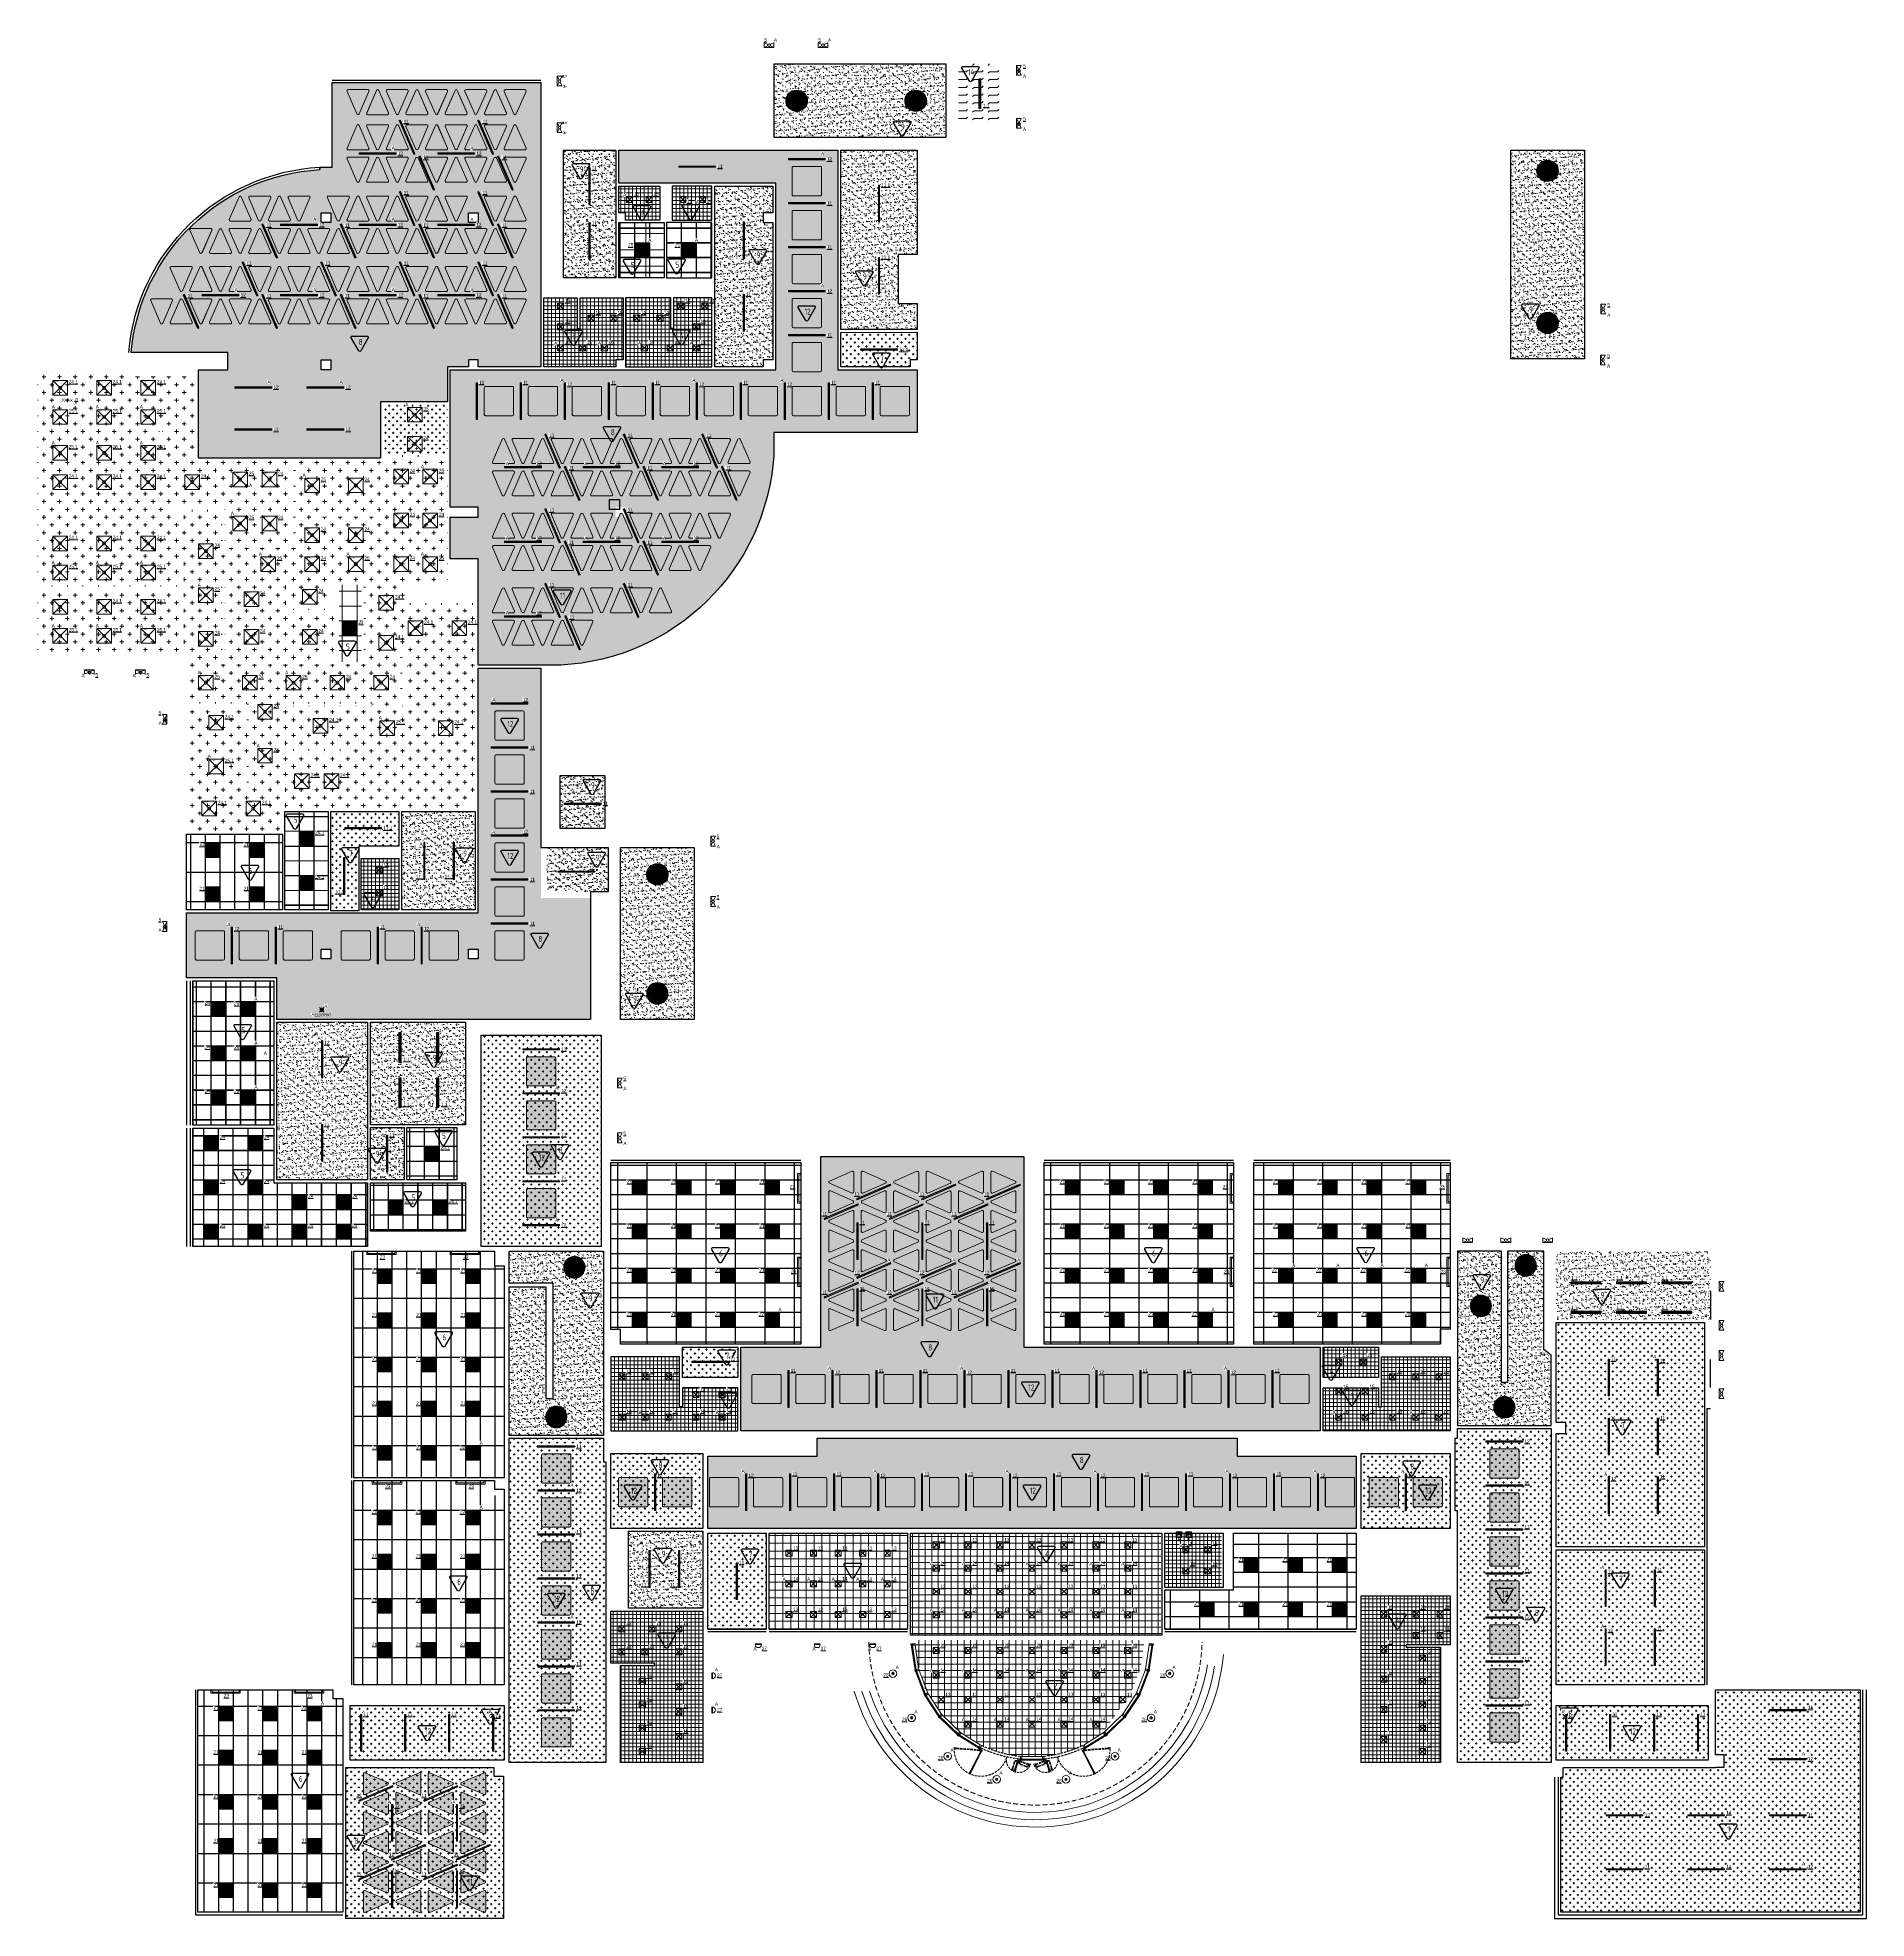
# Model space of a CAD drawing. Header units: millimetres. Extents: x -510890 to 418982, y -118257 to 141350.
# Drawn here: x -217984 to -143489, y 55306 to 131934 of the extents above; entities that cross this region are included whole.
import ezdxf
from ezdxf.enums import TextEntityAlignment as Align

# ---------------------------------------------------------------- set-up
doc = ezdxf.new("R2010")
doc.units = ezdxf.units.MM
doc.linetypes.add('ADSK_Штриховая_ш2 п1', pattern=[3, 2, -1])
doc.linetypes.add('ГОСТ 2.303 4', pattern=[7, 5, -2, 0])
for name, color, linetype, lineweight in [('_ЭОМ_ОБЩ_Освещение_текст', 250, 'Continuous', 18), ('_ЭОМ_ОБЩ_Освещение_текст тип светильника', 172, 'Continuous', 50), ('_ЭОМ_светильник А', 1, 'Continuous', 35), ('_ЭОМ_светильник Р', 4, 'Continuous', 35), ('АР_Двери', 5, 'Continuous', 18), ('АР_Перегородки витражные', 152, 'Continuous', 13), ('АР_Полы_Штриховка', 252, 'Continuous', 0), ('АР_Потолки_Штриховка', 252, 'Continuous', 0), ('АР_Потолок_Грильято_черный_100х100', 250, 'Continuous', 5), ('АР_тонкая линия', 250, 'Continuous', 0), ('СИЛА', 1, 'Continuous', 30), ('ТХ_пищеблок', 30, 'Continuous', 20)]:
    doc.layers.add(name, color=color, linetype=linetype, lineweight=lineweight)
for name, color, linetype in [('RAL 9010', 7, 'Continuous'), ('X-ref Light', 250, 'Continuous'), ('X-ref Light Emergency', 249, 'Continuous'), ('Тонкая', 7, 'Continuous')]:
    doc.layers.add(name, color=color, linetype=linetype)
for name, color, linetype, lineweight, true_color in [('АР_Потолок_RAL 095 85 40', 7, 'Continuous', 5, 0xddc87a), ('АР_Потолок_RAL 100 70 20', 7, 'Continuous', 5, 0xb3ac85), ('АР_Потолок_Грильято_белый_100х100', 7, 'Continuous', 5, 0xff7070), ('АР_Потолок_Грильято_белый_50х50', 7, 'Continuous', 5, 0x8e00bd), ('АР_Потолок_Грильято_черный_50х50', 7, 'Continuous', 5, 0xfa3e00), ('АР_Потолок_Покраска', 7, 'Continuous', 5, 0x007399), ('АР_Потолок_Текстура дерево', 7, 'Continuous', 5, 0xe7bf8e)]:
    doc.layers.add(name, color=color, linetype=linetype, lineweight=lineweight, true_color=true_color)
doc.layers.get('X-ref Light').off()
doc.styles.add('GOST 2.304', font='CS_Gost2304.shx')
doc.styles.add('gost_A', font='CS_Gost2304.shx', dxfattribs={"width": 0.71})
doc.styles.add('ISOCPEUR', font='isocpeur.ttf', dxfattribs={"height": 800})
doc.styles.add('ISOCUPER', font='isocpeur.ttf', dxfattribs={"width": 0.85, "oblique": 7})
doc.styles.add('ГОСТ', font='cad.shx', dxfattribs={"width": 0.8})
pattern_1 = [(335.76716334, (-69115.3163, 318510.941), (0.651582564, 1.447617495), []), (65.76716334, (-69115.3163, 318510.941), (-1.447617495, 0.651582564), [])]

# ---------------------------------------------------------------- blocks, each defined once
blk = doc.blocks.new('подвесной светильник люстра')
at = {"true_color": 0xf8f6b0, "transparency": 33554687}
h = blk.add_hatch(color=51, dxfattribs=at)
h.dxf.hatch_style = 1
edge = h.paths.add_edge_path()
edge.add_ellipse((0, 0), major_axis=(-432, 0), ratio=1, start_angle=225, end_angle=315)
edge.add_line((-305, 305), (-99, 99))
edge.add_ellipse((0, 0), major_axis=(-140, 0), ratio=1, start_angle=225, end_angle=315, ccw=False)
edge.add_line((99, 99), (305, 305))
edge = h.paths.add_edge_path()
edge.add_ellipse((0, 0), major_axis=(-140, 0), ratio=1, start_angle=315, end_angle=405, ccw=False)
edge.add_line((-99, 99), (-305, 305))
edge.add_ellipse((0, 0), major_axis=(-432, 0), ratio=1, start_angle=315, end_angle=405)
edge.add_line((-305, -305), (-99, -99))
edge = h.paths.add_edge_path()
edge.add_ellipse((0, 0), major_axis=(-140, 0), ratio=1, start_angle=405, end_angle=495, ccw=False)
edge.add_line((-99, -99), (-305, -305))
edge.add_ellipse((0, 0), major_axis=(-432, 0), ratio=1, start_angle=405, end_angle=495)
edge.add_line((305, -305), (99, -99))
edge = h.paths.add_edge_path()
edge.add_ellipse((0, 0), major_axis=(-432, 0), ratio=1, start_angle=495, end_angle=585)
edge.add_line((305, 305), (99, 99))
edge.add_ellipse((0, 0), major_axis=(-140, 0), ratio=1, start_angle=495, end_angle=585, ccw=False)
edge.add_line((99, -99), (305, -305))
edge = h.paths.add_edge_path()
edge.add_ellipse((0, 0), major_axis=(-140, 0), ratio=1, start_angle=495, end_angle=585)
edge.add_ellipse((0, 0), major_axis=(-140, 0), ratio=1, start_angle=225, end_angle=315)
edge.add_ellipse((0, 0), major_axis=(-140, 0), ratio=1, start_angle=315, end_angle=405)
edge.add_ellipse((0, 0), major_axis=(-140, 0), ratio=1, start_angle=405, end_angle=495)
edge = h.paths.add_edge_path(flags=16)
edge.add_ellipse((0, 0), major_axis=(-14, 0), ratio=1, start_angle=0, end_angle=360)
at = {"color": 0, "linetype": 'ByBlock', "lineweight": -2}
for points in [[(-305, 305), (-99, 99)], [(305, 305), (99, 99)], [(-99, -99), (-305, -305)], [(99, -99), (305, -305)]]:
    blk.add_lwpolyline(points, dxfattribs=at)
for major_axis in [(-432, 0), (-140, 0), (-140, 0), (-14, 0)]:
    blk.add_ellipse((0, 0), major_axis=major_axis, ratio=1, start_param=3.926991, end_param=10.210176, dxfattribs=at)
blk = doc.blocks.new('A$Cadefe39d')
at = {"layer": 'АР_Потолки_Штриховка', "ltscale": 100, "true_color": 0xf8f6b0}
h = blk.add_hatch(color=51, dxfattribs=at)
h.dxf.hatch_style = 1
h.paths.add_polyline_path([(0, 0), (550, 0), (550, 550), (0, 550)])
at = {"layer": 'АР_Потолки_Штриховка', "color": 18, "ltscale": 100, "true_color": 0x000000}
for points in [[(575, -25), (-25, -25), (-25, 575), (575, 575)], [(550, 0), (0, 0), (0, 550), (550, 550)]]:
    blk.add_lwpolyline(points, close=True, dxfattribs=at)
blk = doc.blocks.new('40 НА 40 ГРИЛЬЯТО ДЛЯ 50')
at = {"color": 0, "linetype": 'ByBlock', "lineweight": -2, "ltscale": 100}
for points in [[(125, -125), (-125, -125), (-125, 125), (125, 125), (125, -125)], [(125, 125), (-125, -125)], [(-125, 125), (125, -125)]]:
    blk.add_lwpolyline(points, dxfattribs=at)
blk = doc.blocks.new('RVE-SLIM-PRIME-595')
at = {"color": 0, "linetype": 'ByBlock', "lineweight": -2, "ltscale": 40}
for points in [[(300, -300), (-300, -300), (-300, 300), (300, 300)], [(275, -275), (-275, -275), (-275, 275), (275, 275)]]:
    blk.add_lwpolyline(points, close=True, dxfattribs=at)
blk = doc.blocks.new('Кососвет')
at = {"color": 0, "linetype": 'ByBlock', "lineweight": -2, "ltscale": 40}
for points in [[(-600, 26), (600, 26), (600, -111)], [(-600, 26), (-600, -111)], [(-600, -111), (-550, -111)], [(-550, -24), (550, -24)], [(-550, -111), (-550, -24)], [(600, -111), (550, -111), (550, -24)]]:
    blk.add_lwpolyline(points, dxfattribs=at)
blk = doc.blocks.new('RVE-PLS5070-1500-P')
at = {"color": 0, "linetype": 'ByBlock', "lineweight": -2, "ltscale": 40}
for points in [[(750, -25), (-750, -25), (-750, 25), (750, 25)], [(745, -20), (-745, -20), (-745, 20), (745, 20)]]:
    blk.add_lwpolyline(points, close=True, dxfattribs=at)
blk = doc.blocks.new('OPL R 418 HF')
at = {"color": 0, "linetype": 'ByBlock', "lineweight": -2, "ltscale": 100}
for p, q in [((-297, 298), (298, 298)), ((-297, 298), (-297, -297)), ((-297, 298), (298, -297)), ((-297, -297), (298, 298)), ((298, 298), (298, -297)), ((298, -297), (-297, -297))]:
    blk.add_line(p, q, dxfattribs=at)
at = {"color": 0, "linetype": 'ByBlock', "lineweight": -2, "const_width": 27.2}
blk.add_lwpolyline([(-64, 0, 1), (64, 0, 1)], format="xyb", close=True, dxfattribs=at)
at = {"color": 0, "linetype": 'ByBlock', "lineweight": -2, "insert": (-200, 279), "char_height": 50, "attachment_point": 1, "style": 'ISOCUPER'}
blk.add_mtext_dynamic_manual_height_columns('IP55', width=2.44, gutter_width=12.5, heights=[0], dxfattribs=at)
blk = doc.blocks.new('ЭКРАН 9ВТ')
at = {"color": 0, "linetype": 'ByBlock', "lineweight": -2}
for points in [[(399, 376), (399, 0), (-399, 0), (-399, 376)], [(-399, 376), (-95, 233)], [(-399, 0), (-95, 143)], [(95, 233), (399, 376)], [(95, 143), (399, 0)]]:
    blk.add_lwpolyline(points, dxfattribs=at)
blk.add_circle((0, 188), 105, dxfattribs=at)
blk = doc.blocks.new('Свет. спец. назнач.')
at = {"linetype": 'ByBlock', "lineweight": -2}
h = blk.add_hatch(color=0, dxfattribs=at)
h.dxf.hatch_style = 1
h.paths.add_polyline_path([(1.5, 0, 1), (-1.5, 0, 1)])
at = {"color": 0, "linetype": 'ByBlock', "lineweight": -2, "ltscale": 50}
for p, q in [((-1.8, 1.8), (-1.1, 1.1)), ((1.8, 1.8), (1.1, 1.1)), ((-1.1, -1.1), (-1.8, -1.8)), ((1.1, -1.1), (1.8, -1.8))]:
    blk.add_line(p, q, dxfattribs=at)
blk.add_circle((0, 0), 1.5, dxfattribs=at)
at = {"style": 'GOST 2.304', "width": 0.8, "flags": 1}
blk.add_attdef('MARKA', (-8.2, 4.2, -17.9), '', height=2.5, dxfattribs=at)
at = {"style": 'gost_A', "width": 0.71}
blk.add_attdef('№GRUP', text='', height=2.5, dxfattribs=at).set_placement((6.3, 5.4, -17.9), align=Align.MIDDLE_CENTER)
blk = doc.blocks.new('ORIO LINE')
at = {"color": 0, "linetype": 'ByBlock', "lineweight": -2}
for p, q in [((-594, -4), (-594, 84)), ((-594, 84), (621, 84)), ((-590, 0), (-590, 80)), ((-590, 80), (617, 80)), ((617, 0), (-590, 0)), ((617, 80), (617, 0)), ((621, 84), (621, -4)), ((621, -4), (-594, -4))]:
    blk.add_line(p, q, dxfattribs=at)
blk.add_lwpolyline([(-590, 40), (617, 40)], dxfattribs=at)
blk = doc.blocks.new('ДДП-01')
at = {"linetype": 'ByBlock', "lineweight": -2, "ltscale": 50}
h = blk.add_hatch(color=0, dxfattribs=at)
h.dxf.hatch_style = 1
h.paths.add_polyline_path([(0, -118), (236, -118, -0.981228), (236, 118), (0, 118)])
h.paths.add_polyline_path([(380, 0), (321, 20), (321, 0)])
h.paths.add_polyline_path([(380, 0), (321, 0), (321, -20)])
at = {"color": 0, "linetype": 'ByBlock', "lineweight": -2, "ltscale": 50}
for points in [[(0, -118), (0, 118)], [(236, 118), (0, 118)], [(236, -118), (236, 118)], [(236, 0), (380, 0)], [(321, -20), (321, 20)], [(321, 20), (380, 0), (321, -20)], [(236, -118), (0, -118)]]:
    blk.add_lwpolyline(points, dxfattribs=at)
blk.add_arc((238, 0), 118, 91.08573, 268.91427, dxfattribs=at)
blk = doc.blocks.new('Подвесной Светильник 22_3')
at = {"color": 0, "linetype": 'ByBlock', "lineweight": -2}
for radius in [154, 50, 50, 5]:
    blk.add_circle((0, 0), radius, dxfattribs=at)
blk = doc.blocks.new('НАРУЖНЫЙ СВЕТИЛЬНИК')
at = {"color": 0, "linetype": 'ByBlock', "lineweight": -2}
for p, q in [((0, 250), (0, -250)), ((50, 250), (50, -250))]:
    blk.add_line(p, q, dxfattribs=at)
blk.add_arc((50, 0), 250, 270, 90, dxfattribs=at)
blk = doc.blocks.new('A$C35e846bc')
at = {"layer": '_ЭОМ_светильник А', "color": 18, "lineweight": 18, "ltscale": 100, "true_color": 0x000000}
blk.add_lwpolyline([(41663, 22945), (41063, 22945), (41063, 23545), (41663, 23545)], close=True, dxfattribs=at)
at = {"layer": '_ЭОМ_светильник Р', "color": 18, "lineweight": 18, "ltscale": 100, "true_color": 0x000000}
blk.add_lwpolyline([(47063, 21145), (46463, 21145), (46463, 21745), (47063, 21745)], close=True, dxfattribs=at)
at = {"layer": 'АР_Потолки_Штриховка', "color": 18, "lineweight": 18, "ltscale": 100, "true_color": 0x000000}
for points in [[(4015, 71488, 0.539691), (3969, 71558), (3171, 71558, 0.539691), (3125, 71488), (3524, 70568, 0.656611), (3616, 70568), (4015, 71488)], [(4815, 70607, -0.539691), (4769, 70538), (3971, 70538, -0.539691), (3925, 70607), (4324, 71528, -0.656611), (4416, 71528), (4815, 70607)], [(5615, 71488, 0.539691), (5569, 71558), (4771, 71558, 0.539691), (4725, 71488), (5124, 70568, 0.656611), (5216, 70568), (5615, 71488)], [(6415, 70607, -0.539691), (6369, 70538), (5571, 70538, -0.539691), (5525, 70607), (5924, 71528, -0.656611), (6016, 71528), (6415, 70607)], [(7215, 71488, 0.539691), (7169, 71558), (6371, 71558, 0.539691), (6325, 71488), (6724, 70568, 0.656611), (6816, 70568), (7215, 71488)], [(8015, 70607, -0.539691), (7969, 70538), (7171, 70538, -0.539691), (7125, 70607), (7524, 71528, -0.656611), (7616, 71528), (8015, 70607)], [(8815, 71488, 0.539691), (8769, 71558), (7971, 71558, 0.539691), (7925, 71488), (8324, 70568, 0.656611), (8416, 70568), (8815, 71488)], [(9615, 70607, -0.539691), (9569, 70538), (8771, 70538, -0.539691), (8725, 70607), (9124, 71528, -0.656611), (9216, 71528), (9615, 70607)], [(10415, 71488, 0.539691), (10369, 71558), (9571, 71558, 0.539691), (9525, 71488), (9924, 70568, 0.656611), (10016, 70568), (10415, 71488)], [(4015, 69177, -0.539691), (3969, 69107), (3171, 69107, -0.539691), (3125, 69177), (3524, 70098, -0.656611), (3616, 70098), (4015, 69177)], [(4815, 70058, 0.539691), (4769, 70128), (3971, 70128, 0.539691), (3925, 70058), (4324, 69138, 0.656611), (4416, 69138), (4815, 70058)], [(5615, 69177, -0.539691), (5569, 69107), (4771, 69107, -0.539691), (4725, 69177), (5124, 70098, -0.656611), (5216, 70098), (5615, 69177)], [(6415, 70058, 0.539691), (6369, 70128), (5571, 70128, 0.539691), (5525, 70058), (5924, 69138, 0.656611), (6016, 69138), (6415, 70058)], [(7215, 69177, -0.539691), (7169, 69107), (6371, 69107, -0.539691), (6325, 69177), (6724, 70098, -0.656611), (6816, 70098), (7215, 69177)], [(8015, 70058, 0.539691), (7969, 70128), (7171, 70128, 0.539691), (7125, 70058), (7524, 69138, 0.656611), (7616, 69138), (8015, 70058)], [(8815, 69177, -0.539691), (8769, 69107), (7971, 69107, -0.539691), (7925, 69177), (8324, 70098, -0.656611), (8416, 70098), (8815, 69177)], [(9615, 70058, 0.539691), (9569, 70128), (8771, 70128, 0.539691), (8725, 70058), (9124, 69138, 0.656611), (9216, 69138), (9615, 70058)], [(10415, 69177, -0.539691), (10369, 69107), (9571, 69107, -0.539691), (9525, 69177), (9924, 70098, -0.656611), (10016, 70098), (10415, 69177)], [(4015, 68738, 0.539691), (3969, 68807), (3171, 68807, 0.539691), (3125, 68738), (3524, 67817, 0.656611), (3616, 67817), (4015, 68738)], [(4815, 67857, -0.539691), (4769, 67787), (3971, 67787, -0.539691), (3925, 67857), (4324, 68777, -0.656611), (4416, 68777), (4815, 67857)], [(5615, 68738, 0.539691), (5569, 68807), (4771, 68807, 0.539691), (4725, 68738), (5124, 67817, 0.656611), (5216, 67817), (5615, 68738)], [(6415, 67857, -0.539691), (6369, 67787), (5571, 67787, -0.539691), (5525, 67857), (5924, 68777, -0.656611), (6016, 68777), (6415, 67857)], [(7215, 68738, 0.539691), (7169, 68807), (6371, 68807, 0.539691), (6325, 68738), (6724, 67817, 0.656611), (6816, 67817), (7215, 68738)], [(8015, 67857, -0.539691), (7969, 67787), (7171, 67787, -0.539691), (7125, 67857), (7524, 68777, -0.656611), (7616, 68777), (8015, 67857)], [(8815, 68738, 0.539691), (8769, 68807), (7971, 68807, 0.539691), (7925, 68738), (8324, 67817, 0.656611), (8416, 67817), (8815, 68738)], [(9615, 67857, -0.539691), (9569, 67787), (8771, 67787, -0.539691), (8725, 67857), (9124, 68777, -0.656611), (9216, 68777), (9615, 67857)], [(10415, 68738, 0.539691), (10369, 68807), (9571, 68807, 0.539691), (9525, 68738), (9924, 67817, 0.656611), (10016, 67817), (10415, 68738)], [(-785, 66272, -0.539691), (-831, 66203), (-1629, 66203, -0.539691), (-1675, 66272), (-1276, 67193, -0.656611), (-1184, 67193), (-785, 66272)], [(15, 67153, 0.539691), (-31, 67223), (-829, 67223, 0.539691), (-875, 67153), (-476, 66233, 0.656611), (-384, 66233), (15, 67153)], [(815, 66272, -0.539691), (769, 66203), (-29, 66203, -0.539691), (-75, 66272), (324, 67193, -0.656611), (416, 67193), (815, 66272)], [(1615, 67153, 0.539691), (1569, 67223), (771, 67223, 0.539691), (725, 67153), (1124, 66233, 0.656611), (1216, 66233), (1615, 67153)], [(3215, 67153, 0.539691), (3169, 67223), (2371, 67223, 0.539691), (2325, 67153), (2724, 66233, 0.656611), (2816, 66233), (3215, 67153)], [(4015, 66272, -0.539691), (3969, 66203), (3171, 66203, -0.539691), (3125, 66272), (3524, 67193, -0.656611), (3616, 67193), (4015, 66272)], [(4815, 67153, 0.539691), (4769, 67223), (3971, 67223, 0.539691), (3925, 67153), (4324, 66233, 0.656611), (4416, 66233), (4815, 67153)], [(5615, 66272, -0.539691), (5569, 66203), (4771, 66203, -0.539691), (4725, 66272), (5124, 67193, -0.656611), (5216, 67193), (5615, 66272)], [(6415, 67153, 0.539691), (6369, 67223), (5571, 67223, 0.539691), (5525, 67153), (5924, 66233, 0.656611), (6016, 66233), (6415, 67153)], [(7215, 66272, -0.539691), (7169, 66203), (6371, 66203, -0.539691), (6325, 66272), (6724, 67193, -0.656611), (6816, 67193), (7215, 66272)], [(8015, 67153, 0.539691), (7969, 67223), (7171, 67223, 0.539691), (7125, 67153), (7524, 66233, 0.656611), (7616, 66233), (8015, 67153)], [(9615, 67153, 0.539691), (9569, 67223), (8771, 67223, 0.539691), (8725, 67153), (9124, 66233, 0.656611), (9216, 66233), (9615, 67153)], [(10415, 66272, -0.539691), (10369, 66203), (9571, 66203, -0.539691), (9525, 66272), (9924, 67193, -0.656611), (10016, 67193), (10415, 66272)], [(-2385, 65833, 0.539691), (-2431, 65903), (-3229, 65903, 0.539691), (-3275, 65833), (-2876, 64912, 0.656611), (-2784, 64912), (-2385, 65833)], [(-1585, 64952, -0.539691), (-1631, 64882), (-2429, 64882, -0.539691), (-2475, 64952), (-2076, 65872, -0.656611), (-1984, 65872), (-1585, 64952)], [(-785, 65833, 0.539691), (-831, 65903), (-1629, 65903, 0.539691), (-1675, 65833), (-1276, 64912, 0.656611), (-1184, 64912), (-785, 65833)], [(15, 64952, -0.539691), (-31, 64882), (-829, 64882, -0.539691), (-875, 64952), (-476, 65872, -0.656611), (-384, 65872), (15, 64952)], [(815, 65833, 0.539691), (769, 65903), (-29, 65903, 0.539691), (-75, 65833), (324, 64912, 0.656611), (416, 64912), (815, 65833)], [(1615, 64952, -0.539691), (1569, 64882), (771, 64882, -0.539691), (725, 64952), (1124, 65872, -0.656611), (1216, 65872), (1615, 64952)], [(2415, 65833, 0.539691), (2369, 65903), (1571, 65903, 0.539691), (1525, 65833), (1924, 64912, 0.656611), (2016, 64912), (2415, 65833)], [(3215, 64952, -0.539691), (3169, 64882), (2371, 64882, -0.539691), (2325, 64952), (2724, 65872, -0.656611), (2816, 65872), (3215, 64952)], [(4015, 65833, 0.539691), (3969, 65903), (3171, 65903, 0.539691), (3125, 65833), (3524, 64912, 0.656611), (3616, 64912), (4015, 65833)], [(4815, 64952, -0.539691), (4769, 64882), (3971, 64882, -0.539691), (3925, 64952), (4324, 65872, -0.656611), (4416, 65872), (4815, 64952)], [(5615, 65833, 0.539691), (5569, 65903), (4771, 65903, 0.539691), (4725, 65833), (5124, 64912, 0.656611), (5216, 64912), (5615, 65833)], [(6415, 64952, -0.539691), (6369, 64882), (5571, 64882, -0.539691), (5525, 64952), (5924, 65872, -0.656611), (6016, 65872), (6415, 64952)], [(7215, 65833, 0.539691), (7169, 65903), (6371, 65903, 0.539691), (6325, 65833), (6724, 64912, 0.656611), (6816, 64912), (7215, 65833)], [(8015, 64952, -0.539691), (7969, 64882), (7171, 64882, -0.539691), (7125, 64952), (7524, 65872, -0.656611), (7616, 65872), (8015, 64952)], [(8815, 65833, 0.539691), (8769, 65903), (7971, 65903, 0.539691), (7925, 65833), (8324, 64912, 0.656611), (8416, 64912), (8815, 65833)], [(9615, 64952, -0.539691), (9569, 64882), (8771, 64882, -0.539691), (8725, 64952), (9124, 65872, -0.656611), (9216, 65872), (9615, 64952)], [(10415, 65833, 0.539691), (10369, 65903), (9571, 65903, 0.539691), (9525, 65833), (9924, 64912, 0.656611), (10016, 64912), (10415, 65833)], [(-3185, 64285, 0.539691), (-3231, 64355), (-4029, 64355, 0.539691), (-4075, 64285), (-3676, 63364, 0.656611), (-3584, 63364), (-3185, 64285)], [(-2385, 63404, -0.539691), (-2431, 63334), (-3229, 63334, -0.539691), (-3275, 63404), (-2876, 64325, -0.656611), (-2784, 64325), (-2385, 63404)], [(-1585, 64285, 0.539691), (-1631, 64355), (-2429, 64355, 0.539691), (-2475, 64285), (-2076, 63364, 0.656611), (-1984, 63364), (-1585, 64285)], [(-785, 63404, -0.539691), (-831, 63334), (-1629, 63334, -0.539691), (-1675, 63404), (-1276, 64325, -0.656611), (-1184, 64325), (-785, 63404)], [(15, 64285, 0.539691), (-31, 64355), (-829, 64355, 0.539691), (-875, 64285), (-476, 63364, 0.656611), (-384, 63364), (15, 64285)], [(815, 63404, -0.539691), (769, 63334), (-29, 63334, -0.539691), (-75, 63404), (324, 64325, -0.656611), (416, 64325), (815, 63404)], [(1615, 64285, 0.539691), (1569, 64355), (771, 64355, 0.539691), (725, 64285), (1124, 63364, 0.656611), (1216, 63364), (1615, 64285)], [(2415, 63404, -0.539691), (2369, 63334), (1571, 63334, -0.539691), (1525, 63404), (1924, 64325, -0.656611), (2016, 64325), (2415, 63404)], [(3215, 64285, 0.539691), (3169, 64355), (2371, 64355, 0.539691), (2325, 64285), (2724, 63364, 0.656611), (2816, 63364), (3215, 64285)], [(4015, 63404, -0.539691), (3969, 63334), (3171, 63334, -0.539691), (3125, 63404), (3524, 64325, -0.656611), (3616, 64325), (4015, 63404)], [(4815, 64285, 0.539691), (4769, 64355), (3971, 64355, 0.539691), (3925, 64285), (4324, 63364, 0.656611), (4416, 63364), (4815, 64285)], [(5615, 63404, -0.539691), (5569, 63334), (4771, 63334, -0.539691), (4725, 63404), (5124, 64325, -0.656611), (5216, 64325), (5615, 63404)], [(6415, 64285, 0.539691), (6369, 64355), (5571, 64355, 0.539691), (5525, 64285), (5924, 63364, 0.656611), (6016, 63364), (6415, 64285)], [(7215, 63404, -0.539691), (7169, 63334), (6371, 63334, -0.539691), (6325, 63404), (6724, 64325, -0.656611), (6816, 64325), (7215, 63404)], [(8015, 64285, 0.539691), (7969, 64355), (7171, 64355, 0.539691), (7125, 64285), (7524, 63364, 0.656611), (7616, 63364), (8015, 64285)], [(8815, 63404, -0.539691), (8769, 63334), (7971, 63334, -0.539691), (7925, 63404), (8324, 64325, -0.656611), (8416, 64325), (8815, 63404)], [(9615, 64285, 0.539691), (9569, 64355), (8771, 64355, 0.539691), (8725, 64285), (9124, 63364, 0.656611), (9216, 63364), (9615, 64285)], [(10415, 63404, -0.539691), (10369, 63334), (9571, 63334, -0.539691), (9525, 63404), (9924, 64325, -0.656611), (10016, 64325), (10415, 63404)], [(-3985, 62964, 0.539691), (-4031, 63034), (-4829, 63034, 0.539691), (-4875, 62964), (-4476, 62043, 0.656611), (-4384, 62043), (-3985, 62964)], [(-3185, 62083, -0.539691), (-3231, 62013), (-4029, 62013, -0.539691), (-4075, 62083), (-3676, 63004, -0.656611), (-3584, 63004), (-3185, 62083)], [(-2385, 62964, 0.539691), (-2431, 63034), (-3229, 63034, 0.539691), (-3275, 62964), (-2876, 62043, 0.656611), (-2784, 62043), (-2385, 62964)], [(-1585, 62083, -0.539691), (-1631, 62013), (-2429, 62013, -0.539691), (-2475, 62083), (-2076, 63004, -0.656611), (-1984, 63004), (-1585, 62083)], [(-785, 62964, 0.539691), (-831, 63034), (-1629, 63034, 0.539691), (-1675, 62964), (-1276, 62043, 0.656611), (-1184, 62043), (-785, 62964)], [(15, 62083, -0.539691), (-31, 62013), (-829, 62013, -0.539691), (-875, 62083), (-476, 63004, -0.656611), (-384, 63004), (15, 62083)], [(815, 62964, 0.539691), (769, 63034), (-29, 63034, 0.539691), (-75, 62964), (324, 62043, 0.656611), (416, 62043), (815, 62964)], [(1615, 62083, -0.539691), (1569, 62013), (771, 62013, -0.539691), (725, 62083), (1124, 63004, -0.656611), (1216, 63004), (1615, 62083)], [(2415, 62964, 0.539691), (2369, 63034), (1571, 63034, 0.539691), (1525, 62964), (1924, 62043, 0.656611), (2016, 62043), (2415, 62964)], [(3215, 62083, -0.539691), (3169, 62013), (2371, 62013, -0.539691), (2325, 62083), (2724, 63004, -0.656611), (2816, 63004), (3215, 62083)], [(4015, 62964, 0.539691), (3969, 63034), (3171, 63034, 0.539691), (3125, 62964), (3524, 62043, 0.656611), (3616, 62043), (4015, 62964)], [(4815, 62083, -0.539691), (4769, 62013), (3971, 62013, -0.539691), (3925, 62083), (4324, 63004, -0.656611), (4416, 63004), (4815, 62083)], [(5615, 62964, 0.539691), (5569, 63034), (4771, 63034, 0.539691), (4725, 62964), (5124, 62043, 0.656611), (5216, 62043), (5615, 62964)], [(6415, 62083, -0.539691), (6369, 62013), (5571, 62013, -0.539691), (5525, 62083), (5924, 63004, -0.656611), (6016, 63004), (6415, 62083)], [(7215, 62964, 0.539691), (7169, 63034), (6371, 63034, 0.539691), (6325, 62964), (6724, 62043, 0.656611), (6816, 62043), (7215, 62964)], [(8015, 62083, -0.539691), (7969, 62013), (7171, 62013, -0.539691), (7125, 62083), (7524, 63004, -0.656611), (7616, 63004), (8015, 62083)], [(8815, 62964, 0.539691), (8769, 63034), (7971, 63034, 0.539691), (7925, 62964), (8324, 62043, 0.656611), (8416, 62043), (8815, 62964)], [(9615, 62083, -0.539691), (9569, 62013), (8771, 62013, -0.539691), (8725, 62083), (9124, 63004, -0.656611), (9216, 63004), (9615, 62083)], [(10415, 62964, 0.539691), (10369, 63034), (9571, 63034, 0.539691), (9525, 62964), (9924, 62043, 0.656611), (10016, 62043), (10415, 62964)], [(9939, 56394, -0.539691), (9893, 56324), (9096, 56324, -0.539691), (9050, 56394), (9449, 57314, -0.656611), (9540, 57314), (9939, 56394)], [(10739, 57275, 0.539691), (10693, 57344), (9896, 57344, 0.539691), (9850, 57275), (10249, 56354, 0.656611), (10340, 56354), (10739, 57275)], [(11539, 56394, -0.539691), (11493, 56324), (10696, 56324, -0.539691), (10650, 56394), (11049, 57314, -0.656611), (11140, 57314), (11539, 56394)], [(12339, 57275, 0.539691), (12293, 57344), (11496, 57344, 0.539691), (11450, 57275), (11849, 56354, 0.656611), (11940, 56354), (12339, 57275)], [(13139, 56394, -0.539691), (13093, 56324), (12296, 56324, -0.539691), (12250, 56394), (12649, 57314, -0.656611), (12740, 57314), (13139, 56394)], [(13939, 57275, 0.539691), (13893, 57344), (13096, 57344, 0.539691), (13050, 57275), (13449, 56354, 0.656611), (13540, 56354), (13939, 57275)], [(14739, 56394, -0.539691), (14693, 56324), (13896, 56324, -0.539691), (13850, 56394), (14249, 57314, -0.656611), (14340, 57314), (14739, 56394)], [(15539, 57275, 0.539691), (15493, 57344), (14696, 57344, 0.539691), (14650, 57275), (15049, 56354, 0.656611), (15140, 56354), (15539, 57275)], [(16339, 56394, -0.539691), (16293, 56324), (15496, 56324, -0.539691), (15450, 56394), (15849, 57314, -0.656611), (15940, 57314), (16339, 56394)], [(17139, 57275, 0.539691), (17093, 57344), (16296, 57344, 0.539691), (16250, 57275), (16649, 56354, 0.656611), (16740, 56354), (17139, 57275)], [(17939, 56394, -0.539691), (17893, 56324), (17096, 56324, -0.539691), (17050, 56394), (17449, 57314, -0.656611), (17540, 57314), (17939, 56394)], [(18739, 57275, 0.539691), (18693, 57344), (17896, 57344, 0.539691), (17850, 57275), (18249, 56354, 0.656611), (18340, 56354), (18739, 57275)], [(19539, 56394, -0.539691), (19493, 56324), (18696, 56324, -0.539691), (18650, 56394), (19049, 57314, -0.656611), (19140, 57314), (19539, 56394)], [(9939, 55954, 0.539691), (9893, 56024), (9096, 56024, 0.539691), (9050, 55954), (9449, 55033, 0.656611), (9540, 55033), (9939, 55954)], [(10739, 55073, -0.539691), (10693, 55003), (9896, 55003, -0.539691), (9850, 55073), (10249, 55994, -0.656611), (10340, 55994), (10739, 55073)], [(11539, 55954, 0.539691), (11493, 56024), (10696, 56024, 0.539691), (10650, 55954), (11049, 55033, 0.656611), (11140, 55033), (11539, 55954)], [(12339, 55073, -0.539691), (12293, 55003), (11496, 55003, -0.539691), (11450, 55073), (11849, 55994, -0.656611), (11940, 55994), (12339, 55073)], [(13139, 55954, 0.539691), (13093, 56024), (12296, 56024, 0.539691), (12250, 55954), (12649, 55033, 0.656611), (12740, 55033), (13139, 55954)], [(13939, 55073, -0.539691), (13893, 55003), (13096, 55003, -0.539691), (13050, 55073), (13449, 55994, -0.656611), (13540, 55994), (13939, 55073)], [(14739, 55954, 0.539691), (14693, 56024), (13896, 56024, 0.539691), (13850, 55954), (14249, 55033, 0.656611), (14340, 55033), (14739, 55954)], [(15539, 55073, -0.539691), (15493, 55003), (14696, 55003, -0.539691), (14650, 55073), (15049, 55994, -0.656611), (15140, 55994), (15539, 55073)], [(16339, 55954, 0.539691), (16293, 56024), (15496, 56024, 0.539691), (15450, 55954), (15849, 55033, 0.656611), (15940, 55033), (16339, 55954)], [(17139, 55073, -0.539691), (17093, 55003), (16296, 55003, -0.539691), (16250, 55073), (16649, 55994, -0.656611), (16740, 55994), (17139, 55073)], [(17939, 55954, 0.539691), (17893, 56024), (17096, 56024, 0.539691), (17050, 55954), (17449, 55033, 0.656611), (17540, 55033), (17939, 55954)], [(18739, 55073, -0.539691), (18693, 55003), (17896, 55003, -0.539691), (17850, 55073), (18249, 55994, -0.656611), (18340, 55994), (18739, 55073)], [(19539, 55954, 0.539691), (19493, 56024), (18696, 56024, 0.539691), (18650, 55954), (19049, 55033, 0.656611), (19140, 55033), (19539, 55954)], [(9939, 53352, -0.539691), (9893, 53282), (9096, 53282, -0.539691), (9050, 53352), (9449, 54273, -0.656611), (9540, 54273), (9939, 53352)], [(10739, 54233, 0.539691), (10693, 54303), (9896, 54303, 0.539691), (9850, 54233), (10249, 53312, 0.656611), (10340, 53312), (10739, 54233)], [(11539, 53352, -0.539691), (11493, 53282), (10696, 53282, -0.539691), (10650, 53352), (11049, 54273, -0.656611), (11140, 54273), (11539, 53352)], [(12339, 54233, 0.539691), (12293, 54303), (11496, 54303, 0.539691), (11450, 54233), (11849, 53312, 0.656611), (11940, 53312), (12339, 54233)], [(13139, 53352, -0.539691), (13093, 53282), (12296, 53282, -0.539691), (12250, 53352), (12649, 54273, -0.656611), (12740, 54273), (13139, 53352)], [(13939, 54233, 0.539691), (13893, 54303), (13096, 54303, 0.539691), (13050, 54233), (13449, 53312, 0.656611), (13540, 53312), (13939, 54233)], [(14739, 53352, -0.539691), (14693, 53282), (13896, 53282, -0.539691), (13850, 53352), (14249, 54273, -0.656611), (14340, 54273), (14739, 53352)], [(15539, 54233, 0.539691), (15493, 54303), (14696, 54303, 0.539691), (14650, 54233), (15049, 53312, 0.656611), (15140, 53312), (15539, 54233)], [(16339, 53352, -0.539691), (16293, 53282), (15496, 53282, -0.539691), (15450, 53352), (15849, 54273, -0.656611), (15940, 54273), (16339, 53352)], [(17139, 54233, 0.539691), (17093, 54303), (16296, 54303, 0.539691), (16250, 54233), (16649, 53312, 0.656611), (16740, 53312), (17139, 54233)], [(17939, 53352, -0.539691), (17893, 53282), (17096, 53282, -0.539691), (17050, 53352), (17449, 54273, -0.656611), (17540, 54273), (17939, 53352)], [(18739, 54233, 0.539691), (18693, 54303), (17896, 54303, 0.539691), (17850, 54233), (18249, 53312, 0.656611), (18340, 53312), (18739, 54233)], [(9939, 52912, 0.539691), (9893, 52982), (9096, 52982, 0.539691), (9050, 52912), (9449, 51992, 0.656611), (9540, 51992), (9939, 52912)], [(10739, 52031, -0.539691), (10693, 51961), (9896, 51961, -0.539691), (9850, 52031), (10249, 52952, -0.656611), (10340, 52952), (10739, 52031)], [(11539, 52912, 0.539691), (11493, 52982), (10696, 52982, 0.539691), (10650, 52912), (11049, 51992, 0.656611), (11140, 51992), (11539, 52912)], [(12339, 52031, -0.539691), (12293, 51961), (11496, 51961, -0.539691), (11450, 52031), (11849, 52952, -0.656611), (11940, 52952), (12339, 52031)], [(13139, 52912, 0.539691), (13093, 52982), (12296, 52982, 0.539691), (12250, 52912), (12649, 51992, 0.656611), (12740, 51992), (13139, 52912)], [(13939, 52031, -0.539691), (13893, 51961), (13096, 51961, -0.539691), (13050, 52031), (13449, 52952, -0.656611), (13540, 52952), (13939, 52031)], [(14739, 52912, 0.539691), (14693, 52982), (13896, 52982, 0.539691), (13850, 52912), (14249, 51992, 0.656611), (14340, 51992), (14739, 52912)], [(15539, 52031, -0.539691), (15493, 51961), (14696, 51961, -0.539691), (14650, 52031), (15049, 52952, -0.656611), (15140, 52952), (15539, 52031)], [(16339, 52912, 0.539691), (16293, 52982), (15496, 52982, 0.539691), (15450, 52912), (15849, 51992, 0.656611), (15940, 51992), (16339, 52912)], [(17139, 52031, -0.539691), (17093, 51961), (16296, 51961, -0.539691), (16250, 52031), (16649, 52952, -0.656611), (16740, 52952), (17139, 52031)], [(17939, 52912, 0.539691), (17893, 52982), (17096, 52982, 0.539691), (17050, 52912), (17449, 51992, 0.656611), (17540, 51992), (17939, 52912)], [(9939, 50311, -0.539691), (9893, 50241), (9096, 50241, -0.539691), (9050, 50311), (9449, 51231, -0.656611), (9540, 51231), (9939, 50311)], [(10739, 51192, 0.539691), (10693, 51261), (9896, 51261, 0.539691), (9850, 51192), (10249, 50271, 0.656611), (10340, 50271), (10739, 51192)], [(11539, 50311, -0.539691), (11493, 50241), (10696, 50241, -0.539691), (10650, 50311), (11049, 51231, -0.656611), (11140, 51231), (11539, 50311)], [(12339, 51192, 0.539691), (12293, 51261), (11496, 51261, 0.539691), (11450, 51192), (11849, 50271, 0.656611), (11940, 50271), (12339, 51192)], [(13139, 50311, -0.539691), (13093, 50241), (12296, 50241, -0.539691), (12250, 50311), (12649, 51231, -0.656611), (12740, 51231), (13139, 50311)], [(13939, 51192, 0.539691), (13893, 51261), (13096, 51261, 0.539691), (13050, 51192), (13449, 50271, 0.656611), (13540, 50271), (13939, 51192)], [(14739, 50311, -0.539691), (14693, 50241), (13896, 50241, -0.539691), (13850, 50311), (14249, 51231, -0.656611), (14340, 51231), (14739, 50311)], [(15539, 51192, 0.539691), (15493, 51261), (14696, 51261, 0.539691), (14650, 51192), (15049, 50271, 0.656611), (15140, 50271), (15539, 51192)], [(16339, 50311, -0.539691), (16293, 50241), (15496, 50241, -0.539691), (15450, 50311), (15849, 51231, -0.656611), (15940, 51231), (16339, 50311)], [(9939, 49871, 0.539691), (9893, 49941), (9096, 49941, 0.539691), (9050, 49871), (9449, 48950, 0.656611), (9540, 48950), (9939, 49871)], [(10739, 48990, -0.539691), (10693, 48920), (9896, 48920, -0.539691), (9850, 48990), (10249, 49911, -0.656611), (10340, 49911), (10739, 48990)], [(11539, 49871, 0.539691), (11493, 49941), (10696, 49941, 0.539691), (10650, 49871), (11049, 48950, 0.656611), (11140, 48950), (11539, 49871)], [(12339, 48990, -0.539691), (12293, 48920), (11496, 48920, -0.539691), (11450, 48990), (11849, 49911, -0.656611), (11940, 49911), (12339, 48990)], [(13139, 49871, 0.539691), (13093, 49941), (12296, 49941, 0.539691), (12250, 49871), (12649, 48950, 0.656611), (12740, 48950), (13139, 49871)], [(23698, 26601, 0.539691), (23768, 26647), (23768, 27444, 0.539691), (23698, 27490), (22778, 27091, 0.656611), (22778, 27000), (23698, 26601)], [(24138, 26601, -0.539691), (24068, 26647), (24068, 27444, -0.539691), (24138, 27490), (25059, 27091, -0.656611), (25059, 27000), (24138, 26601)], [(26340, 26601, 0.539691), (26410, 26647), (26410, 27444, 0.539691), (26340, 27490), (25419, 27091, 0.656611), (25419, 27000), (26340, 26601)], [(26780, 26601, -0.539691), (26710, 26647), (26710, 27444, -0.539691), (26780, 27490), (27701, 27091, -0.656611), (27701, 27000), (26780, 26601)], [(28982, 26601, 0.539691), (29051, 26647), (29051, 27444, 0.539691), (28982, 27490), (28061, 27091, 0.656611), (28061, 27000), (28982, 26601)], [(29421, 26601, -0.539691), (29351, 26647), (29351, 27444, -0.539691), (29421, 27490), (30342, 27091, -0.656611), (30342, 27000), (29421, 26601)], [(22817, 25801, -0.539691), (22748, 25847), (22748, 26644, -0.539691), (22817, 26690), (23738, 26291, -0.656611), (23738, 26200), (22817, 25801)], [(25019, 25801, 0.539691), (25089, 25847), (25089, 26644, 0.539691), (25019, 26690), (24098, 26291, 0.656611), (24098, 26200), (25019, 25801)], [(25459, 25801, -0.539691), (25389, 25847), (25389, 26644, -0.539691), (25459, 26690), (26380, 26291, -0.656611), (26380, 26200), (25459, 25801)], [(27661, 25801, 0.539691), (27731, 25847), (27731, 26644, 0.539691), (27661, 26690), (26740, 26291, 0.656611), (26740, 26200), (27661, 25801)], [(28101, 25801, -0.539691), (28031, 25847), (28031, 26644, -0.539691), (28101, 26690), (29021, 26291, -0.656611), (29021, 26200), (28101, 25801)], [(30302, 25801, 0.539691), (30372, 25847), (30372, 26644, 0.539691), (30302, 26690), (29382, 26291, 0.656611), (29382, 26200), (30302, 25801)], [(23698, 25001, 0.539691), (23768, 25047), (23768, 25844, 0.539691), (23698, 25890), (22778, 25491, 0.656611), (22778, 25400), (23698, 25001)], [(24138, 25001, -0.539691), (24068, 25047), (24068, 25844, -0.539691), (24138, 25890), (25059, 25491, -0.656611), (25059, 25400), (24138, 25001)], [(26340, 25001, 0.539691), (26410, 25047), (26410, 25844, 0.539691), (26340, 25890), (25419, 25491, 0.656611), (25419, 25400), (26340, 25001)], [(26780, 25001, -0.539691), (26710, 25047), (26710, 25844, -0.539691), (26780, 25890), (27701, 25491, -0.656611), (27701, 25400), (26780, 25001)], [(28982, 25001, 0.539691), (29051, 25047), (29051, 25844, 0.539691), (28982, 25890), (28061, 25491, 0.656611), (28061, 25400), (28982, 25001)], [(29421, 25001, -0.539691), (29351, 25047), (29351, 25844, -0.539691), (29421, 25890), (30342, 25491, -0.656611), (30342, 25400), (29421, 25001)], [(22817, 24201, -0.539691), (22748, 24247), (22748, 25044, -0.539691), (22817, 25090), (23738, 24691, -0.656611), (23738, 24600), (22817, 24201)], [(25019, 24201, 0.539691), (25089, 24247), (25089, 25044, 0.539691), (25019, 25090), (24098, 24691, 0.656611), (24098, 24600), (25019, 24201)], [(25459, 24201, -0.539691), (25389, 24247), (25389, 25044, -0.539691), (25459, 25090), (26380, 24691, -0.656611), (26380, 24600), (25459, 24201)], [(27661, 24201, 0.539691), (27731, 24247), (27731, 25044, 0.539691), (27661, 25090), (26740, 24691, 0.656611), (26740, 24600), (27661, 24201)], [(28101, 24201, -0.539691), (28031, 24247), (28031, 25044, -0.539691), (28101, 25090), (29021, 24691, -0.656611), (29021, 24600), (28101, 24201)], [(30302, 24201, 0.539691), (30372, 24247), (30372, 25044, 0.539691), (30302, 25090), (29382, 24691, 0.656611), (29382, 24600), (30302, 24201)], [(23698, 23401, 0.539691), (23768, 23447), (23768, 24244, 0.539691), (23698, 24290), (22778, 23891, 0.656611), (22778, 23800), (23698, 23401)], [(24138, 23401, -0.539691), (24068, 23447), (24068, 24244, -0.539691), (24138, 24290), (25059, 23891, -0.656611), (25059, 23800), (24138, 23401)], [(26340, 23401, 0.539691), (26410, 23447), (26410, 24244, 0.539691), (26340, 24290), (25419, 23891, 0.656611), (25419, 23800), (26340, 23401)], [(26780, 23401, -0.539691), (26710, 23447), (26710, 24244, -0.539691), (26780, 24290), (27701, 23891, -0.656611), (27701, 23800), (26780, 23401)], [(28982, 23401, 0.539691), (29051, 23447), (29051, 24244, 0.539691), (28982, 24290), (28061, 23891, 0.656611), (28061, 23800), (28982, 23401)], [(29421, 23401, -0.539691), (29351, 23447), (29351, 24244, -0.539691), (29421, 24290), (30342, 23891, -0.656611), (30342, 23800), (29421, 23401)], [(22817, 22601, -0.539691), (22748, 22647), (22748, 23444, -0.539691), (22817, 23490), (23738, 23091, -0.656611), (23738, 23000), (22817, 22601)], [(25019, 22601, 0.539691), (25089, 22647), (25089, 23444, 0.539691), (25019, 23490), (24098, 23091, 0.656611), (24098, 23000), (25019, 22601)], [(25459, 22601, -0.539691), (25389, 22647), (25389, 23444, -0.539691), (25459, 23490), (26380, 23091, -0.656611), (26380, 23000), (25459, 22601)], [(27661, 22601, 0.539691), (27731, 22647), (27731, 23444, 0.539691), (27661, 23490), (26740, 23091, 0.656611), (26740, 23000), (27661, 22601)], [(28101, 22601, -0.539691), (28031, 22647), (28031, 23444, -0.539691), (28101, 23490), (29021, 23091, -0.656611), (29021, 23000), (28101, 22601)], [(30302, 22601, 0.539691), (30372, 22647), (30372, 23444, 0.539691), (30302, 23490), (29382, 23091, 0.656611), (29382, 23000), (30302, 22601)], [(23698, 21801, 0.539691), (23768, 21847), (23768, 22644, 0.539691), (23698, 22690), (22778, 22291, 0.656611), (22778, 22200), (23698, 21801)], [(24138, 21801, -0.539691), (24068, 21847), (24068, 22644, -0.539691), (24138, 22690), (25059, 22291, -0.656611), (25059, 22200), (24138, 21801)], [(26340, 21801, 0.539691), (26410, 21847), (26410, 22644, 0.539691), (26340, 22690), (25419, 22291, 0.656611), (25419, 22200), (26340, 21801)], [(26780, 21801, -0.539691), (26710, 21847), (26710, 22644, -0.539691), (26780, 22690), (27701, 22291, -0.656611), (27701, 22200), (26780, 21801)], [(28982, 21801, 0.539691), (29051, 21847), (29051, 22644, 0.539691), (28982, 22690), (28061, 22291, 0.656611), (28061, 22200), (28982, 21801)], [(29421, 21801, -0.539691), (29351, 21847), (29351, 22644, -0.539691), (29421, 22690), (30342, 22291, -0.656611), (30342, 22200), (29421, 21801)], [(22817, 21001, -0.539691), (22748, 21047), (22748, 21844, -0.539691), (22817, 21890), (23738, 21491, -0.656611), (23738, 21400), (22817, 21001)], [(25019, 21001, 0.539691), (25089, 21047), (25089, 21844, 0.539691), (25019, 21890), (24098, 21491, 0.656611), (24098, 21400), (25019, 21001)], [(25459, 21001, -0.539691), (25389, 21047), (25389, 21844, -0.539691), (25459, 21890), (26380, 21491, -0.656611), (26380, 21400), (25459, 21001)], [(27661, 21001, 0.539691), (27731, 21047), (27731, 21844, 0.539691), (27661, 21890), (26740, 21491, 0.656611), (26740, 21400), (27661, 21001)], [(28101, 21001, -0.539691), (28031, 21047), (28031, 21844, -0.539691), (28101, 21890), (29021, 21491, -0.656611), (29021, 21400), (28101, 21001)], [(30302, 21001, 0.539691), (30372, 21047), (30372, 21844, 0.539691), (30302, 21890), (29382, 21491, 0.656611), (29382, 21400), (30302, 21001)], [(3861, 2095, -0.539691), (3791, 2141), (3791, 2939, -0.539691), (3861, 2985), (4782, 2586, -0.656611), (4782, 2494), (3861, 2095)], [(6063, 2095, 0.539691), (6133, 2141), (6133, 2939, 0.539691), (6063, 2985), (5142, 2586, 0.656611), (5142, 2494), (6063, 2095)], [(6503, 2095, -0.539691), (6433, 2141), (6433, 2939, -0.539691), (6503, 2985), (7424, 2586, -0.656611), (7424, 2494), (6503, 2095)], [(8705, 2095, 0.539691), (8774, 2141), (8774, 2939, 0.539691), (8705, 2985), (7784, 2586, 0.656611), (7784, 2494), (8705, 2095)], [(4742, 1295, 0.539691), (4812, 1341), (4812, 2139, 0.539691), (4742, 2185), (3821, 1786, 0.656611), (3821, 1694), (4742, 1295)], [(5182, 1295, -0.539691), (5112, 1341), (5112, 2139, -0.539691), (5182, 2185), (6103, 1786, -0.656611), (6103, 1694), (5182, 1295)], [(7384, 1295, 0.539691), (7454, 1341), (7454, 2139, 0.539691), (7384, 2185), (6463, 1786, 0.656611), (6463, 1694), (7384, 1295)], [(7824, 1295, -0.539691), (7754, 1341), (7754, 2139, -0.539691), (7824, 2185), (8744, 1786, -0.656611), (8744, 1694), (7824, 1295)], [(3861, 495, -0.539691), (3791, 541), (3791, 1339, -0.539691), (3861, 1385), (4782, 986, -0.656611), (4782, 894), (3861, 495)], [(6063, 495, 0.539691), (6133, 541), (6133, 1339, 0.539691), (6063, 1385), (5142, 986, 0.656611), (5142, 894), (6063, 495)], [(6503, 495, -0.539691), (6433, 541), (6433, 1339, -0.539691), (6503, 1385), (7424, 986, -0.656611), (7424, 894), (6503, 495)], [(8705, 495, 0.539691), (8774, 541), (8774, 1339, 0.539691), (8705, 1385), (7784, 986, 0.656611), (7784, 894), (8705, 495)], [(4742, -305, 0.539691), (4812, -259), (4812, 539, 0.539691), (4742, 585), (3821, 186, 0.656611), (3821, 94), (4742, -305)], [(5182, -305, -0.539691), (5112, -259), (5112, 539, -0.539691), (5182, 585), (6103, 186, -0.656611), (6103, 94), (5182, -305)], [(7384, -305, 0.539691), (7454, -259), (7454, 539, 0.539691), (7384, 585), (6463, 186, 0.656611), (6463, 94), (7384, -305)], [(7824, -305, -0.539691), (7754, -259), (7754, 539, -0.539691), (7824, 585), (8744, 186, -0.656611), (8744, 94), (7824, -305)], [(3861, -1105, -0.539691), (3791, -1059), (3791, -261, -0.539691), (3861, -215), (4782, -614, -0.656611), (4782, -706), (3861, -1105)], [(6063, -1105, 0.539691), (6133, -1059), (6133, -261, 0.539691), (6063, -215), (5142, -614, 0.656611), (5142, -706), (6063, -1105)], [(6503, -1105, -0.539691), (6433, -1059), (6433, -261, -0.539691), (6503, -215), (7424, -614, -0.656611), (7424, -706), (6503, -1105)], [(8705, -1105, 0.539691), (8774, -1059), (8774, -261, 0.539691), (8705, -215), (7784, -614, 0.656611), (7784, -706), (8705, -1105)], [(4742, -1905, 0.539691), (4812, -1859), (4812, -1061, 0.539691), (4742, -1015), (3821, -1414, 0.656611), (3821, -1506), (4742, -1905)], [(5182, -1905, -0.539691), (5112, -1859), (5112, -1061, -0.539691), (5182, -1015), (6103, -1414, -0.656611), (6103, -1506), (5182, -1905)], [(7384, -1905, 0.539691), (7454, -1859), (7454, -1061, 0.539691), (7384, -1015), (6463, -1414, 0.656611), (6463, -1506), (7384, -1905)], [(7824, -1905, -0.539691), (7754, -1859), (7754, -1061, -0.539691), (7824, -1015), (8744, -1414, -0.656611), (8744, -1506), (7824, -1905)], [(3861, -2705, -0.539691), (3791, -2659), (3791, -1861, -0.539691), (3861, -1815), (4782, -2214, -0.656611), (4782, -2306), (3861, -2705)], [(6063, -2705, 0.539691), (6133, -2659), (6133, -1861, 0.539691), (6063, -1815), (5142, -2214, 0.656611), (5142, -2306), (6063, -2705)], [(6503, -2705, -0.539691), (6433, -2659), (6433, -1861, -0.539691), (6503, -1815), (7424, -2214, -0.656611), (7424, -2306), (6503, -2705)], [(8705, -2705, 0.539691), (8774, -2659), (8774, -1861, 0.539691), (8705, -1815), (7784, -2214, 0.656611), (7784, -2306), (8705, -2705)]]:
    blk.add_lwpolyline(points, format="xyb", dxfattribs=at)
for points in [[(5871, 68985), (5315, 70270), (5269, 70250), (5825, 68965)], [(5865, 68988), (5312, 70263), (5275, 70248), (5828, 68972)], [(9071, 68985), (8515, 70270), (8469, 70250), (9025, 68965)], [(9065, 68988), (8512, 70263), (8475, 70248), (9028, 68972)], [(3670, 68982), (5070, 68982), (5070, 68932), (3670, 68932)], [(3675, 68977), (5065, 68977), (5065, 68937), (3675, 68937)], [(6870, 68982), (8270, 68982), (8270, 68932), (6870, 68932)], [(6875, 68977), (8265, 68977), (8265, 68937), (6875, 68937)], [(6671, 67529), (6115, 68814), (6069, 68794), (6625, 67509)], [(6665, 67532), (6112, 68807), (6075, 68792), (6628, 67516)], [(9871, 67529), (9315, 68814), (9269, 68794), (9825, 67509)], [(9865, 67532), (9312, 68807), (9275, 68792), (9828, 67516)], [(13030, 66859), (13030, 68359), (12980, 68359), (12980, 66859)], [(13025, 66864), (13025, 68354), (12985, 68354), (12985, 66864)], [(18140, 68445), (16640, 68445), (16640, 68395), (18140, 68395)], [(18135, 68440), (16645, 68440), (16645, 68400), (18135, 68400)], [(22605, 68751), (21105, 68751), (21105, 68701), (22605, 68701)], [(22600, 68746), (21110, 68746), (21110, 68706), (22600, 68706)], [(24820, 66161), (24820, 67661), (24770, 67661), (24770, 66161)], [(24815, 66166), (24815, 67656), (24775, 67656), (24775, 66166)], [(5871, 66081), (5315, 67365), (5269, 67345), (5825, 66061)], [(5865, 66083), (5312, 67359), (5275, 67343), (5828, 66067)], [(9071, 66081), (8515, 67365), (8469, 67345), (9025, 66061)], [(9065, 66083), (8512, 67359), (8475, 67343), (9028, 66067)], [(22605, 66959), (21105, 66959), (21105, 66909), (22605, 66909)], [(22600, 66954), (21110, 66954), (21110, 66914), (22600, 66914)], [(271, 64760), (-285, 66044), (-331, 66025), (225, 64740)], [(265, 64762), (-288, 66038), (-325, 66022), (228, 64747)], [(470, 66078), (1870, 66078), (1870, 66028), (470, 66028)], [(475, 66073), (1865, 66073), (1865, 66033), (475, 66033)], [(3471, 64760), (2915, 66044), (2869, 66025), (3425, 64740)], [(3465, 64762), (2912, 66038), (2875, 66022), (3428, 64747)], [(3670, 66078), (5070, 66078), (5070, 66028), (3670, 66028)], [(3675, 66073), (5065, 66073), (5065, 66033), (3675, 66033)], [(6671, 64760), (6115, 66044), (6069, 66025), (6625, 64740)], [(6665, 64762), (6112, 66038), (6075, 66022), (6628, 64747)], [(6870, 66078), (8270, 66078), (8270, 66028), (6870, 66028)], [(6875, 66073), (8265, 66073), (8265, 66033), (6875, 66033)], [(9871, 64760), (9315, 66044), (9269, 66025), (9825, 64740)], [(9865, 64762), (9312, 66038), (9275, 66022), (9828, 64747)], [(13030, 66121), (13030, 64621), (12980, 64621), (12980, 66121)], [(13025, 66116), (13025, 64626), (12985, 64626), (12985, 66116)], [(19313, 66172), (19313, 64672), (19263, 64672), (19263, 66172)], [(19308, 66167), (19308, 64677), (19268, 64677), (19268, 66167)], [(15440, 64715), (14840, 64715), (14840, 65315), (15440, 65315)], [(15415, 64740), (14865, 64740), (14865, 65290), (15415, 65290)], [(16740, 64715), (17340, 64715), (17340, 65315), (16740, 65315)], [(16765, 64740), (17315, 64740), (17315, 65290), (16765, 65290)], [(22605, 65167), (21105, 65167), (21105, 65117), (22605, 65117)], [(22600, 65162), (21110, 65162), (21110, 65122), (22600, 65122)], [(-529, 63212), (-1085, 64497), (-1131, 64477), (-575, 63192)], [(-535, 63215), (-1088, 64490), (-1125, 64474), (-572, 63199)], [(2671, 63212), (2115, 64497), (2069, 64477), (2625, 63192)], [(2665, 63215), (2112, 64490), (2075, 64474), (2628, 63199)], [(5871, 63212), (5315, 64497), (5269, 64477), (5825, 63192)], [(5865, 63215), (5312, 64490), (5275, 64474), (5828, 63199)], [(9071, 63212), (8515, 64497), (8469, 64477), (9025, 63192)], [(9065, 63215), (8512, 64490), (8475, 64474), (9028, 63199)], [(24820, 64725), (24820, 63225), (24770, 63225), (24770, 64725)], [(24815, 64720), (24815, 63230), (24775, 63230), (24775, 64720)], [(-2929, 61891), (-3485, 63176), (-3531, 63156), (-2975, 61871)], [(-2935, 61894), (-3488, 63169), (-3525, 63154), (-2972, 61878)], [(-2730, 63209), (-1330, 63209), (-1330, 63159), (-2730, 63159)], [(-2725, 63204), (-1335, 63204), (-1335, 63164), (-2725, 63164)], [(271, 61891), (-285, 63176), (-331, 63156), (225, 61871)], [(265, 61894), (-288, 63169), (-325, 63154), (228, 61878)], [(470, 63209), (1870, 63209), (1870, 63159), (470, 63159)], [(475, 63204), (1865, 63204), (1865, 63164), (475, 63164)], [(3471, 61891), (2915, 63176), (2869, 63156), (3425, 61871)], [(3465, 61894), (2912, 63169), (2875, 63154), (3428, 61878)], [(3670, 63209), (5070, 63209), (5070, 63159), (3670, 63159)], [(3675, 63204), (5065, 63204), (5065, 63164), (3675, 63164)], [(6671, 61891), (6115, 63176), (6069, 63156), (6625, 61871)], [(6665, 61894), (6112, 63169), (6075, 63154), (6628, 61878)], [(6870, 63209), (8270, 63209), (8270, 63159), (6870, 63159)], [(6875, 63204), (8265, 63204), (8265, 63164), (6875, 63164)], [(9871, 61891), (9315, 63176), (9269, 63156), (9825, 61871)], [(9865, 61894), (9312, 63169), (9275, 63154), (9828, 61878)], [(19313, 61718), (19313, 63218), (19263, 63218), (19263, 61718)], [(19308, 61723), (19308, 63213), (19268, 63213), (19268, 61723)], [(22605, 63375), (21105, 63375), (21105, 63325), (22605, 63325)], [(22600, 63370), (21110, 63370), (21110, 63330), (22600, 63330)], [(22605, 61583), (21105, 61583), (21105, 61533), (22605, 61533)], [(22600, 61578), (21110, 61578), (21110, 61538), (22600, 61538)], [(25545, 60993), (24045, 60993), (24045, 60943), (25545, 60943)], [(25540, 60988), (24050, 60988), (24050, 60948), (25540, 60948)], [(6, 59402), (-1394, 59402), (-1394, 59452), (6, 59452)], [(1, 59407), (-1389, 59407), (-1389, 59447), (1, 59447)], [(2943, 59402), (1543, 59402), (1543, 59452), (2943, 59452)], [(2938, 59407), (1548, 59407), (1548, 59447), (2938, 59447)], [(8390, 59620), (8390, 58120), (8440, 58120), (8440, 59620)], [(8395, 59615), (8395, 58125), (8435, 58125), (8435, 59615)], [(10182, 59620), (10182, 58120), (10232, 58120), (10232, 59620)], [(10187, 59615), (10187, 58125), (10227, 58125), (10227, 59615)], [(11974, 59620), (11974, 58120), (12024, 58120), (12024, 59620)], [(11979, 59615), (11979, 58125), (12019, 58125), (12019, 59615)], [(13766, 59620), (13766, 58120), (13816, 58120), (13816, 59620)], [(13771, 59615), (13771, 58125), (13811, 58125), (13811, 59615)], [(15558, 59620), (15558, 58120), (15608, 58120), (15608, 59620)], [(15563, 59615), (15563, 58125), (15603, 58125), (15603, 59615)], [(17350, 59620), (17350, 58120), (17400, 58120), (17400, 59620)], [(17355, 59615), (17355, 58125), (17395, 58125), (17395, 59615)], [(19142, 59620), (19142, 58120), (19192, 58120), (19192, 59620)], [(19147, 59615), (19147, 58125), (19187, 58125), (19187, 59615)], [(20934, 59620), (20934, 58120), (20984, 58120), (20984, 59620)], [(20939, 59615), (20939, 58125), (20979, 58125), (20979, 59615)], [(22726, 59620), (22726, 58120), (22776, 58120), (22776, 59620)], [(22731, 59615), (22731, 58125), (22771, 58125), (22771, 59615)], [(24518, 59620), (24518, 58120), (24568, 58120), (24568, 59620)], [(24523, 59615), (24523, 58125), (24563, 58125), (24563, 59615)], [(6, 57683), (-1394, 57683), (-1394, 57733), (6, 57733)], [(1, 57688), (-1389, 57688), (-1389, 57728), (1, 57728)], [(2943, 57683), (1543, 57683), (1543, 57733), (2943, 57733)], [(2938, 57688), (1548, 57688), (1548, 57728), (2938, 57728)], [(11796, 56202), (11239, 57486), (11193, 57467), (11750, 56182)], [(11789, 56204), (11237, 57480), (11200, 57464), (11752, 56188)], [(14996, 56202), (14439, 57486), (14393, 57467), (14950, 56182)], [(14989, 56204), (14437, 57480), (14400, 57464), (14952, 56188)], [(18196, 56202), (17639, 57486), (17593, 57467), (18150, 56182)], [(18189, 56204), (17637, 57480), (17600, 57464), (18152, 56188)], [(9595, 56199), (10995, 56199), (10995, 56149), (9595, 56149)], [(9600, 56194), (10990, 56194), (10990, 56154), (9600, 56154)], [(12596, 54881), (12039, 56166), (11993, 56146), (12550, 54861)], [(12589, 54884), (12037, 56159), (12000, 56143), (12552, 54868)], [(12795, 56199), (14195, 56199), (14195, 56149), (12795, 56149)], [(12800, 56194), (14190, 56194), (14190, 56154), (12800, 56154)], [(15796, 54881), (15239, 56166), (15193, 56146), (15750, 54861)], [(15789, 54884), (15237, 56159), (15200, 56143), (15752, 54868)], [(15995, 56199), (17395, 56199), (17395, 56149), (15995, 56149)], [(16000, 56194), (17390, 56194), (17390, 56154), (16000, 56154)], [(18996, 54881), (18439, 56166), (18393, 56146), (18950, 54861)], [(18989, 54884), (18437, 56159), (18400, 56143), (18952, 54868)], [(11796, 53160), (11239, 54445), (11193, 54425), (11750, 53140)], [(11789, 53163), (11237, 54438), (11200, 54422), (11752, 53147)], [(14996, 53160), (14439, 54445), (14393, 54425), (14950, 53140)], [(14989, 53163), (14437, 54438), (14400, 54422), (14952, 53147)], [(9595, 53157), (10995, 53157), (10995, 53107), (9595, 53107)], [(9600, 53152), (10990, 53152), (10990, 53112), (9600, 53112)], [(12596, 51839), (12039, 53124), (11993, 53104), (12550, 51820)], [(12589, 51842), (12037, 53118), (12000, 53102), (12552, 51826)], [(12795, 53157), (14195, 53157), (14195, 53107), (12795, 53107)], [(12800, 53152), (14190, 53152), (14190, 53112), (12800, 53112)], [(15796, 51839), (15239, 53124), (15193, 53104), (15750, 51820)], [(15789, 51842), (15237, 53118), (15200, 53102), (15752, 51826)], [(15995, 53157), (17395, 53157), (17395, 53107), (15995, 53107)], [(16000, 53152), (17390, 53152), (17390, 53112), (16000, 53112)], [(11796, 50119), (11239, 51403), (11193, 51384), (11750, 50099)], [(11789, 50121), (11237, 51397), (11200, 51381), (11752, 50105)], [(14996, 50119), (14439, 51403), (14393, 51384), (14950, 50099)], [(14989, 50121), (14437, 51397), (14400, 51381), (14952, 50105)], [(9595, 50116), (10995, 50116), (10995, 50066), (9595, 50066)], [(9600, 50111), (10990, 50111), (10990, 50071), (9600, 50071)], [(12612, 48798), (12056, 50083), (12010, 50063), (12566, 48778)], [(12605, 48801), (12053, 50076), (12016, 50060), (12569, 48785)], [(10495, 46571), (8995, 46571), (8995, 46521), (10495, 46521)], [(10490, 46566), (9000, 46566), (9000, 46526), (10490, 46526)], [(10495, 42987), (8995, 42987), (8995, 42937), (10495, 42937)], [(10490, 42982), (9000, 42982), (9000, 42942), (10490, 42942)], [(13470, 42489), (11970, 42489), (11970, 42439), (13470, 42439)], [(13465, 42484), (11975, 42484), (11975, 42444), (13465, 42444)], [(-2057, 40280), (-2657, 40280), (-2657, 40880), (-2057, 40880)], [(-2082, 40305), (-2632, 40305), (-2632, 40855), (-2082, 40855)], [(-257, 40280), (-857, 40280), (-857, 40880), (-257, 40880)], [(-282, 40305), (-832, 40305), (-832, 40855), (-282, 40855)], [(1773, 40740), (1173, 40740), (1173, 41340), (1773, 41340)], [(1748, 40765), (1198, 40765), (1198, 41315), (1748, 41315)], [(10495, 41195), (8995, 41195), (8995, 41145), (10495, 41145)], [(10490, 41190), (9000, 41190), (9000, 41150), (10490, 41150)], [(1773, 38940), (1173, 38940), (1173, 39540), (1773, 39540)], [(1748, 38965), (1198, 38965), (1198, 39515), (1748, 39515)], [(10495, 39403), (8995, 39403), (8995, 39353), (10495, 39353)], [(10490, 39398), (9000, 39398), (9000, 39358), (10490, 39358)], [(-2057, 38480), (-2657, 38480), (-2657, 39080), (-2057, 39080)], [(-2082, 38505), (-2632, 38505), (-2632, 39055), (-2082, 39055)], [(-257, 38480), (-857, 38480), (-857, 39080), (-257, 39080)], [(-282, 38505), (-832, 38505), (-832, 39055), (-282, 39055)], [(10495, 37611), (8995, 37611), (8995, 37561), (10495, 37561)], [(10490, 37606), (9000, 37606), (9000, 37566), (10490, 37566)], [(-1591, 37440), (-1591, 35940), (-1541, 35940), (-1541, 37440)], [(-1586, 37435), (-1586, 35945), (-1546, 35945), (-1546, 37435)], [(201, 37440), (201, 35940), (251, 35940), (251, 37440)], [(206, 37435), (206, 35945), (246, 35945), (246, 37435)], [(4349, 37440), (4349, 35940), (4399, 35940), (4399, 37440)], [(4354, 37435), (4354, 35945), (4394, 35945), (4394, 37435)], [(6141, 37440), (6141, 35940), (6191, 35940), (6191, 37440)], [(6146, 37435), (6146, 35945), (6186, 35945), (6186, 37435)], [(-1810, 33805), (-2410, 33805), (-2410, 34405), (-1810, 34405)], [(-1835, 33830), (-2385, 33830), (-2385, 34380), (-1835, 34380)], [(-610, 33805), (-1210, 33805), (-1210, 34405), (-610, 34405)], [(-635, 33830), (-1185, 33830), (-1185, 34380), (-635, 34380)], [(-1810, 32005), (-2410, 32005), (-2410, 32605), (-1810, 32605)], [(-1835, 32030), (-2385, 32030), (-2385, 32580), (-1835, 32580)], [(-610, 32005), (-1210, 32005), (-1210, 32605), (-610, 32605)], [(-635, 32030), (-1185, 32030), (-1185, 32580), (-635, 32580)], [(2084, 32802), (2084, 31302), (2134, 31302), (2134, 32802)], [(2089, 32797), (2089, 31307), (2129, 31307), (2129, 32797)], [(11780, 32482), (10280, 32482), (10280, 32432), (11780, 32432)], [(11775, 32477), (10285, 32477), (10285, 32437), (11775, 32437)], [(-1810, 30205), (-2410, 30205), (-2410, 30805), (-1810, 30805)], [(-1835, 30230), (-2385, 30230), (-2385, 30780), (-1835, 30780)], [(-610, 30205), (-1210, 30205), (-1210, 30805), (-610, 30805)], [(-635, 30230), (-1185, 30230), (-1185, 30780), (-635, 30780)], [(11780, 30690), (10280, 30690), (10280, 30640), (11780, 30640)], [(11775, 30685), (10285, 30685), (10285, 30645), (11775, 30645)], [(2084, 29395), (2084, 27895), (2134, 27895), (2134, 29395)], [(2089, 29390), (2089, 27900), (2129, 27900), (2129, 29390)], [(-2110, 28337), (-2710, 28337), (-2710, 28937), (-2110, 28937)], [(-2135, 28362), (-2685, 28362), (-2685, 28912), (-2135, 28912)], [(-310, 28338), (-910, 28338), (-910, 28938), (-310, 28938)], [(-335, 28363), (-885, 28363), (-885, 28913), (-335, 28913)], [(4737, 28956), (4737, 27456), (4787, 27456), (4787, 28956)], [(4742, 28951), (4742, 27461), (4782, 27461), (4782, 28951)], [(6883, 27906), (6283, 27906), (6283, 28506), (6883, 28506)], [(6858, 27931), (6308, 27931), (6308, 28481), (6858, 28481)], [(11780, 28898), (10280, 28898), (10280, 28848), (11780, 28848)], [(11775, 28893), (10285, 28893), (10285, 28853), (11775, 28853)], [(-2110, 26537), (-2710, 26537), (-2710, 27137), (-2110, 27137)], [(-2135, 26562), (-2685, 26562), (-2685, 27112), (-2135, 27112)], [(-310, 26537), (-910, 26537), (-910, 27137), (-310, 27137)], [(-335, 26562), (-885, 26562), (-885, 27112), (-335, 27112)], [(11780, 27106), (10280, 27106), (10280, 27056), (11780, 27056)], [(11775, 27101), (10285, 27101), (10285, 27061), (11775, 27061)], [(15337, 26545), (14737, 26545), (14737, 27145), (15337, 27145)], [(15312, 26570), (14762, 26570), (14762, 27120), (15312, 27120)], [(17137, 26545), (16537, 26545), (16537, 27145), (17137, 27145)], [(17112, 26570), (16562, 26570), (16562, 27120), (17112, 27120)], [(18937, 26545), (18337, 26545), (18337, 27145), (18937, 27145)], [(18912, 26570), (18362, 26570), (18362, 27120), (18912, 27120)], [(20737, 26545), (20137, 26545), (20137, 27145), (20737, 27145)], [(20712, 26570), (20162, 26570), (20162, 27120), (20712, 27120)], [(23946, 26344), (25231, 26901), (25211, 26947), (23926, 26390)], [(23949, 26351), (25224, 26903), (25209, 26940), (23933, 26388)], [(26588, 26344), (27873, 26901), (27853, 26947), (26568, 26390)], [(26591, 26351), (27866, 26903), (27850, 26940), (26575, 26388)], [(29229, 26344), (30514, 26901), (30494, 26947), (29210, 26390)], [(29232, 26351), (30508, 26903), (30492, 26940), (29216, 26388)], [(32978, 26545), (32378, 26545), (32378, 27145), (32978, 27145)], [(32953, 26570), (32403, 26570), (32403, 27120), (32953, 27120)], [(34778, 26545), (34178, 26545), (34178, 27145), (34778, 27145)], [(34753, 26570), (34203, 26570), (34203, 27120), (34753, 27120)], [(36578, 26545), (35978, 26545), (35978, 27145), (36578, 27145)], [(36553, 26570), (36003, 26570), (36003, 27120), (36553, 27120)], [(38378, 26545), (37778, 26545), (37778, 27145), (38378, 27145)], [(38353, 26570), (37803, 26570), (37803, 27120), (38353, 27120)], [(41663, 26545), (41063, 26545), (41063, 27145), (41663, 27145)], [(41638, 26570), (41088, 26570), (41088, 27120), (41638, 27120)], [(43463, 26545), (42863, 26545), (42863, 27145), (43463, 27145)], [(43438, 26570), (42888, 26570), (42888, 27120), (43438, 27120)], [(45263, 26545), (44663, 26545), (44663, 27145), (45263, 27145)], [(45238, 26570), (44688, 26570), (44688, 27120), (45238, 27120)], [(47063, 26545), (46463, 26545), (46463, 27145), (47063, 27145)], [(47038, 26570), (46488, 26570), (46488, 27120), (47038, 27120)], [(1490, 25937), (890, 25937), (890, 26537), (1490, 26537)], [(1465, 25962), (915, 25962), (915, 26512), (1465, 26512)], [(3290, 25938), (2690, 25938), (2690, 26538), (3290, 26538)], [(3265, 25963), (2715, 25963), (2715, 26513), (3265, 26513)], [(5414, 25721), (4814, 25721), (4814, 26321), (5414, 26321)], [(5389, 25746), (4839, 25746), (4839, 26296), (5389, 26296)], [(7214, 25721), (6614, 25721), (6614, 26321), (7214, 26321)], [(7189, 25746), (6639, 25746), (6639, 26296), (7189, 26296)], [(22626, 25544), (23910, 26101), (23890, 26147), (22606, 25590)], [(22628, 25551), (23904, 26103), (23888, 26140), (22612, 25588)], [(25267, 25544), (26552, 26101), (26532, 26147), (25247, 25590)], [(25270, 25551), (26545, 26103), (26529, 26140), (25254, 25588)], [(27909, 25544), (29193, 26101), (29174, 26147), (27889, 25590)], [(27911, 25551), (29187, 26103), (29171, 26140), (27895, 25588)], [(-2110, 24737), (-2710, 24737), (-2710, 25337), (-2110, 25337)], [(-2135, 24762), (-2685, 24762), (-2685, 25312), (-2135, 25312)], [(-310, 24737), (-910, 24737), (-910, 25337), (-310, 25337)], [(-335, 24762), (-885, 24762), (-885, 25312), (-335, 25312)], [(1490, 24737), (890, 24737), (890, 25337), (1490, 25337)], [(1465, 24762), (915, 24762), (915, 25312), (1465, 25312)], [(3290, 24738), (2690, 24738), (2690, 25338), (3290, 25338)], [(3265, 24763), (2715, 24763), (2715, 25313), (3265, 25313)], [(11780, 25314), (10280, 25314), (10280, 25264), (11780, 25264)], [(11775, 25309), (10285, 25309), (10285, 25269), (11775, 25269)], [(15337, 24745), (14737, 24745), (14737, 25345), (15337, 25345)], [(15312, 24770), (14762, 24770), (14762, 25320), (15312, 25320)], [(17137, 24745), (16537, 24745), (16537, 25345), (17137, 25345)], [(17112, 24770), (16562, 24770), (16562, 25320), (17112, 25320)], [(18937, 24745), (18337, 24745), (18337, 25345), (18937, 25345)], [(18912, 24770), (18362, 24770), (18362, 25320), (18912, 25320)], [(20737, 24745), (20137, 24745), (20137, 25345), (20737, 25345)], [(20712, 24770), (20162, 24770), (20162, 25320), (20712, 25320)], [(23943, 25345), (23943, 23945), (23893, 23945), (23893, 25345)], [(23938, 25340), (23938, 23950), (23898, 23950), (23898, 25340)], [(26585, 25345), (26585, 23945), (26535, 23945), (26535, 25345)], [(26580, 25340), (26580, 23950), (26540, 23950), (26540, 25340)], [(29226, 25345), (29226, 23945), (29176, 23945), (29176, 25345)], [(29221, 25340), (29221, 23950), (29181, 23950), (29181, 25340)], [(32978, 24745), (32378, 24745), (32378, 25345), (32978, 25345)], [(32953, 24770), (32403, 24770), (32403, 25320), (32953, 25320)], [(34778, 24745), (34178, 24745), (34178, 25345), (34778, 25345)], [(34753, 24770), (34203, 24770), (34203, 25320), (34753, 25320)], [(36578, 24745), (35978, 24745), (35978, 25345), (36578, 25345)], [(36553, 24770), (36003, 24770), (36003, 25320), (36553, 25320)], [(38378, 24745), (37778, 24745), (37778, 25345), (38378, 25345)], [(38353, 24770), (37803, 24770), (37803, 25320), (38353, 25320)], [(41663, 24745), (41063, 24745), (41063, 25345), (41663, 25345)], [(41638, 24770), (41088, 24770), (41088, 25320), (41638, 25320)], [(43463, 24745), (42863, 24745), (42863, 25345), (43463, 25345)], [(43438, 24770), (42888, 24770), (42888, 25320), (43438, 25320)], [(45263, 24745), (44663, 24745), (44663, 25345), (45263, 25345)], [(45238, 24770), (44688, 24770), (44688, 25320), (45238, 25320)], [(47063, 24745), (46463, 24745), (46463, 25345), (47063, 25345)], [(47038, 24770), (46488, 24770), (46488, 25320), (47038, 25320)], [(4962, 22917), (4362, 22917), (4362, 23517), (4962, 23517)], [(4937, 22942), (4387, 22942), (4387, 23492), (4937, 23492)], [(6762, 22917), (6162, 22917), (6162, 23517), (6762, 23517)], [(6737, 22942), (6187, 22942), (6187, 23492), (6737, 23492)], [(8562, 22917), (7962, 22917), (7962, 23517), (8562, 23517)], [(8537, 22942), (7987, 22942), (7987, 23492), (8537, 23492)], [(15337, 22945), (14737, 22945), (14737, 23545), (15337, 23545)], [(15312, 22970), (14762, 22970), (14762, 23520), (15312, 23520)], [(17137, 22945), (16537, 22945), (16537, 23545), (17137, 23545)], [(17112, 22970), (16562, 22970), (16562, 23520), (17112, 23520)], [(18937, 22945), (18337, 22945), (18337, 23545), (18937, 23545)], [(18912, 22970), (18362, 22970), (18362, 23520), (18912, 23520)], [(20737, 22945), (20137, 22945), (20137, 23545), (20737, 23545)], [(20712, 22970), (20162, 22970), (20162, 23520), (20712, 23520)], [(23946, 23144), (25231, 23701), (25211, 23747), (23926, 23190)], [(23949, 23151), (25224, 23703), (25209, 23740), (23933, 23188)], [(26588, 23144), (27873, 23701), (27853, 23747), (26568, 23190)], [(26591, 23151), (27866, 23703), (27850, 23740), (26575, 23188)], [(29229, 23144), (30514, 23701), (30494, 23747), (29210, 23190)], [(29232, 23151), (30508, 23703), (30492, 23740), (29216, 23188)], [(32978, 22945), (32378, 22945), (32378, 23545), (32978, 23545)], [(32953, 22970), (32403, 22970), (32403, 23520), (32953, 23520)], [(34778, 22945), (34178, 22945), (34178, 23545), (34778, 23545)], [(34753, 22970), (34203, 22970), (34203, 23520), (34753, 23520)], [(36578, 22945), (35978, 22945), (35978, 23545), (36578, 23545)], [(36553, 22970), (36003, 22970), (36003, 23520), (36553, 23520)], [(38378, 22945), (37778, 22945), (37778, 23545), (38378, 23545)], [(38353, 22970), (37803, 22970), (37803, 23520), (38353, 23520)], [(41638, 22970), (41088, 22970), (41088, 23520), (41638, 23520)], [(43463, 22945), (42863, 22945), (42863, 23545), (43463, 23545)], [(43438, 22970), (42888, 22970), (42888, 23520), (43438, 23520)], [(45263, 22945), (44663, 22945), (44663, 23545), (45263, 23545)], [(45238, 22970), (44688, 22970), (44688, 23520), (45238, 23520)], [(47063, 22945), (46463, 22945), (46463, 23545), (47063, 23545)], [(47038, 22970), (46488, 22970), (46488, 23520), (47038, 23520)], [(22626, 22344), (23910, 22901), (23890, 22947), (22606, 22390)], [(22628, 22351), (23904, 22903), (23888, 22940), (22612, 22388)], [(23943, 22645), (23943, 21245), (23893, 21245), (23893, 22645)], [(23938, 22640), (23938, 21250), (23898, 21250), (23898, 22640)], [(25267, 22344), (26552, 22901), (26532, 22947), (25247, 22390)], [(25270, 22351), (26545, 22903), (26529, 22940), (25254, 22388)], [(26585, 22645), (26585, 21245), (26535, 21245), (26535, 22645)], [(26580, 22640), (26580, 21250), (26540, 21250), (26540, 22640)], [(27909, 22344), (29193, 22901), (29174, 22947), (27889, 22390)], [(27911, 22351), (29187, 22903), (29171, 22940), (27895, 22388)], [(29226, 22645), (29226, 21245), (29176, 21245), (29176, 22645)], [(29221, 22640), (29221, 21250), (29181, 21250), (29181, 22640)], [(4962, 21118), (4362, 21118), (4362, 21718), (4962, 21718)], [(4937, 21143), (4387, 21143), (4387, 21693), (4937, 21693)], [(6762, 21118), (6162, 21118), (6162, 21718), (6762, 21718)], [(6737, 21143), (6187, 21143), (6187, 21693), (6737, 21693)], [(8562, 21118), (7962, 21118), (7962, 21718), (8562, 21718)], [(8537, 21143), (7987, 21143), (7987, 21693), (8537, 21693)], [(15337, 21145), (14737, 21145), (14737, 21745), (15337, 21745)], [(15312, 21170), (14762, 21170), (14762, 21720), (15312, 21720)], [(17137, 21145), (16537, 21145), (16537, 21745), (17137, 21745)], [(17112, 21170), (16562, 21170), (16562, 21720), (17112, 21720)], [(18937, 21145), (18337, 21145), (18337, 21745), (18937, 21745)], [(18912, 21170), (18362, 21170), (18362, 21720), (18912, 21720)], [(20737, 21145), (20137, 21145), (20137, 21745), (20737, 21745)], [(20712, 21170), (20162, 21170), (20162, 21720), (20712, 21720)], [(32978, 21145), (32378, 21145), (32378, 21745), (32978, 21745)], [(32953, 21170), (32403, 21170), (32403, 21720), (32953, 21720)], [(34778, 21145), (34178, 21145), (34178, 21745), (34778, 21745)], [(34753, 21170), (34203, 21170), (34203, 21720), (34753, 21720)], [(36578, 21145), (35978, 21145), (35978, 21745), (36578, 21745)], [(36553, 21170), (36003, 21170), (36003, 21720), (36553, 21720)], [(38378, 21145), (37778, 21145), (37778, 21745), (38378, 21745)], [(38353, 21170), (37803, 21170), (37803, 21720), (38353, 21720)], [(41663, 21145), (41063, 21145), (41063, 21745), (41663, 21745)], [(41638, 21170), (41088, 21170), (41088, 21720), (41638, 21720)], [(43463, 21145), (42863, 21145), (42863, 21745), (43463, 21745)], [(43438, 21170), (42888, 21170), (42888, 21720), (43438, 21720)], [(45263, 21145), (44663, 21145), (44663, 21745), (45263, 21745)], [(45238, 21170), (44688, 21170), (44688, 21720), (45238, 21720)], [(47038, 21170), (46488, 21170), (46488, 21720), (47038, 21720)], [(4962, 19317), (4362, 19317), (4362, 19917), (4962, 19917)], [(4937, 19342), (4387, 19342), (4387, 19892), (4937, 19892)], [(6762, 19317), (6162, 19317), (6162, 19917), (6762, 19917)], [(6737, 19342), (6187, 19342), (6187, 19892), (6737, 19892)], [(8562, 19317), (7962, 19317), (7962, 19917), (8562, 19917)], [(8537, 19342), (7987, 19342), (7987, 19892), (8537, 19892)], [(18664, 19750), (17164, 19750), (17164, 19700), (18664, 19700)], [(18659, 19745), (17169, 19745), (17169, 19705), (18659, 19705)], [(21084, 19367), (21084, 17867), (21134, 17867), (21134, 19367)], [(21089, 19362), (21089, 17872), (21129, 17872), (21129, 19362)], [(22876, 19367), (22876, 17867), (22926, 17867), (22926, 19367)], [(22881, 19362), (22881, 17872), (22921, 17872), (22921, 19362)], [(24668, 19367), (24668, 17867), (24718, 17867), (24718, 19367)], [(24673, 19362), (24673, 17872), (24713, 17872), (24713, 19362)], [(26460, 19367), (26460, 17867), (26510, 17867), (26510, 19367)], [(26465, 19362), (26465, 17872), (26505, 17872), (26505, 19362)], [(28252, 19367), (28252, 17867), (28302, 17867), (28302, 19367)], [(28257, 19362), (28257, 17872), (28297, 17872), (28297, 19362)], [(30044, 19367), (30044, 17867), (30094, 17867), (30094, 19367)], [(30049, 19362), (30049, 17872), (30089, 17872), (30089, 19362)], [(31836, 19367), (31836, 17867), (31886, 17867), (31886, 19367)], [(31841, 19362), (31841, 17872), (31881, 17872), (31881, 19362)], [(33628, 19367), (33628, 17867), (33678, 17867), (33678, 19367)], [(33633, 19362), (33633, 17872), (33673, 17872), (33673, 19362)], [(35420, 19367), (35420, 17867), (35470, 17867), (35470, 19367)], [(35425, 19362), (35425, 17872), (35465, 17872), (35465, 19362)], [(37212, 19367), (37212, 17867), (37262, 17867), (37262, 19367)], [(37217, 19362), (37217, 17872), (37257, 17872), (37257, 19362)], [(39004, 19367), (39004, 17867), (39054, 17867), (39054, 19367)], [(39009, 19362), (39009, 17872), (39049, 17872), (39049, 19362)], [(40796, 19367), (40796, 17867), (40846, 17867), (40846, 19367)], [(40801, 19362), (40801, 17872), (40841, 17872), (40841, 19362)], [(54545, 19786), (54545, 18386), (54495, 18386), (54495, 19786)], [(54540, 19781), (54540, 18391), (54500, 18391), (54500, 19781)], [(56545, 19786), (56545, 18386), (56495, 18386), (56495, 19786)], [(56540, 19781), (56540, 18391), (56500, 18391), (56500, 19781)], [(4962, 17517), (4362, 17517), (4362, 18117), (4962, 18117)], [(4937, 17542), (4387, 17542), (4387, 18092), (4937, 18092)], [(6762, 17517), (6162, 17517), (6162, 18117), (6762, 18117)], [(6737, 17542), (6187, 17542), (6187, 18092), (6737, 18092)], [(8562, 17517), (7962, 17517), (7962, 18117), (8562, 18117)], [(8537, 17542), (7987, 17542), (7987, 18092), (8537, 18092)], [(54545, 17386), (54545, 15986), (54495, 15986), (54495, 17386)], [(54540, 17381), (54540, 15991), (54500, 15991), (54500, 17381)], [(56545, 17386), (56545, 15986), (56495, 15986), (56495, 17386)], [(56540, 17381), (56540, 15991), (56500, 15991), (56500, 17381)], [(4962, 15717), (4362, 15717), (4362, 16317), (4962, 16317)], [(4937, 15742), (4387, 15742), (4387, 16292), (4937, 16292)], [(6762, 15717), (6162, 15717), (6162, 16317), (6762, 16317)], [(6737, 15742), (6187, 15742), (6187, 16292), (6737, 16292)], [(8562, 15717), (7962, 15717), (7962, 16317), (8562, 16317)], [(8537, 15742), (7987, 15742), (7987, 16292), (8537, 16292)], [(12395, 16302), (10895, 16302), (10895, 16252), (12395, 16252)], [(12390, 16297), (10900, 16297), (10900, 16257), (12390, 16257)], [(51020, 16502), (49520, 16502), (49520, 16452), (51020, 16452)], [(51015, 16497), (49525, 16497), (49525, 16457), (51015, 16457)], [(15647, 15164), (15647, 13664), (15697, 13664), (15697, 15164)], [(15652, 15159), (15652, 13669), (15692, 13669), (15692, 15159)], [(19354, 15164), (19354, 13664), (19404, 13664), (19404, 15164)], [(19359, 15159), (19359, 13669), (19399, 13669), (19399, 15159)], [(21146, 15164), (21146, 13664), (21196, 13664), (21196, 15164)], [(21151, 15159), (21151, 13669), (21191, 13669), (21191, 15159)], [(22938, 15164), (22938, 13664), (22988, 13664), (22988, 15164)], [(22943, 15159), (22943, 13669), (22983, 13669), (22983, 15159)], [(24730, 15164), (24730, 13664), (24780, 13664), (24780, 15164)], [(24735, 15159), (24735, 13669), (24775, 13669), (24775, 15159)], [(26522, 15164), (26522, 13664), (26572, 13664), (26572, 15164)], [(26527, 15159), (26527, 13669), (26567, 13669), (26567, 15159)], [(28314, 15164), (28314, 13664), (28364, 13664), (28364, 15164)], [(28319, 15159), (28319, 13669), (28359, 13669), (28359, 15159)], [(30106, 15164), (30106, 13664), (30156, 13664), (30156, 15164)], [(30111, 15159), (30111, 13669), (30151, 13669), (30151, 15159)], [(31898, 15164), (31898, 13664), (31948, 13664), (31948, 15164)], [(31903, 15159), (31903, 13669), (31943, 13669), (31943, 15159)], [(33690, 15164), (33690, 13664), (33740, 13664), (33740, 15164)], [(33695, 15159), (33695, 13669), (33735, 13669), (33735, 15159)], [(35482, 15164), (35482, 13664), (35532, 13664), (35532, 15164)], [(35487, 15159), (35487, 13669), (35527, 13669), (35527, 15159)], [(37274, 15164), (37274, 13664), (37324, 13664), (37324, 15164)], [(37279, 15159), (37279, 13669), (37319, 13669), (37319, 15159)], [(39066, 15164), (39066, 13664), (39116, 13664), (39116, 15164)], [(39071, 15159), (39071, 13669), (39111, 13669), (39111, 15159)], [(40858, 15164), (40858, 13664), (40908, 13664), (40908, 15164)], [(40863, 15159), (40863, 13669), (40903, 13669), (40903, 15159)], [(42650, 15164), (42650, 13664), (42700, 13664), (42700, 15164)], [(42655, 15159), (42655, 13669), (42695, 13669), (42695, 15159)], [(46225, 15164), (46225, 13664), (46275, 13664), (46275, 15164)], [(46225, 15164), (46225, 13664), (46275, 13664), (46275, 15164)], [(46230, 15159), (46230, 13669), (46270, 13669), (46270, 15159)], [(51020, 14710), (49520, 14710), (49520, 14660), (51020, 14660)], [(51015, 14705), (49525, 14705), (49525, 14665), (51015, 14665)], [(54545, 14986), (54545, 13586), (54495, 13586), (54495, 14986)], [(54540, 14981), (54540, 13591), (54500, 13591), (54500, 14981)], [(56545, 14986), (56545, 13586), (56495, 13586), (56495, 14986)], [(56540, 14981), (56540, 13591), (56500, 13591), (56500, 14981)], [(12395, 14510), (10895, 14510), (10895, 14460), (12395, 14460)], [(12390, 14505), (10900, 14505), (10900, 14465), (12390, 14465)], [(4962, 13085), (4362, 13085), (4362, 13685), (4962, 13685)], [(4937, 13110), (4387, 13110), (4387, 13660), (4937, 13660)], [(6762, 13085), (6162, 13085), (6162, 13685), (6762, 13685)], [(6737, 13110), (6187, 13110), (6187, 13660), (6737, 13660)], [(8562, 13085), (7962, 13085), (7962, 13685), (8562, 13685)], [(8537, 13110), (7987, 13110), (7987, 13660), (8537, 13660)], [(12395, 12718), (10895, 12718), (10895, 12668), (12395, 12668)], [(12390, 12713), (10900, 12713), (10900, 12673), (12390, 12673)], [(51020, 12918), (49520, 12918), (49520, 12868), (51020, 12868)], [(51015, 12913), (49525, 12913), (49525, 12873), (51015, 12873)], [(4962, 11285), (4362, 11285), (4362, 11885), (4962, 11885)], [(4937, 11310), (4387, 11310), (4387, 11860), (4937, 11860)], [(6762, 11285), (6162, 11285), (6162, 11885), (6762, 11885)], [(6737, 11310), (6187, 11310), (6187, 11860), (6737, 11860)], [(8562, 11285), (7962, 11285), (7962, 11885), (8562, 11885)], [(8537, 11310), (7987, 11310), (7987, 11860), (8537, 11860)], [(18982, 11540), (18982, 10040), (19032, 10040), (19032, 11540)], [(18987, 11535), (18987, 10045), (19027, 10045), (19027, 11535)], [(40249, 11139), (39649, 11139), (39649, 11739), (40249, 11739)], [(40224, 11164), (39674, 11164), (39674, 11714), (40224, 11714)], [(42049, 11139), (41449, 11139), (41449, 11739), (42049, 11739)], [(42024, 11164), (41474, 11164), (41474, 11714), (42024, 11714)], [(43849, 11139), (43249, 11139), (43249, 11739), (43849, 11739)], [(43824, 11164), (43274, 11164), (43274, 11714), (43824, 11714)], [(12395, 10926), (10895, 10926), (10895, 10876), (12395, 10876)], [(12390, 10921), (10900, 10921), (10900, 10881), (12390, 10881)], [(51020, 11126), (49520, 11126), (49520, 11076), (51020, 11076)], [(51015, 11121), (49525, 11121), (49525, 11081), (51015, 11081)], [(54420, 11201), (54420, 9801), (54370, 9801), (54370, 11201)], [(54415, 11196), (54415, 9806), (54375, 9806), (54375, 11196)], [(56420, 11201), (56420, 9801), (56370, 9801), (56370, 11201)], [(56415, 11196), (56415, 9806), (56375, 9806), (56375, 11196)], [(4962, 9485), (4362, 9485), (4362, 10085), (4962, 10085)], [(4937, 9510), (4387, 9510), (4387, 10060), (4937, 10060)], [(6762, 9485), (6162, 9485), (6162, 10085), (6762, 10085)], [(6737, 9510), (6187, 9510), (6187, 10060), (6737, 10060)], [(8562, 9485), (7962, 9485), (7962, 10085), (8562, 10085)], [(8537, 9510), (7987, 9510), (7987, 10060), (8537, 10060)], [(38449, 9339), (37849, 9339), (37849, 9939), (38449, 9939)], [(38424, 9364), (37874, 9364), (37874, 9914), (38424, 9914)], [(40249, 9339), (39649, 9339), (39649, 9939), (40249, 9939)], [(40224, 9364), (39674, 9364), (39674, 9914), (40224, 9914)], [(42049, 9339), (41449, 9339), (41449, 9939), (42049, 9939)], [(42024, 9364), (41474, 9364), (41474, 9914), (42024, 9914)], [(43849, 9339), (43249, 9339), (43249, 9939), (43849, 9939)], [(43824, 9364), (43274, 9364), (43274, 9914), (43824, 9914)], [(51020, 9334), (49520, 9334), (49520, 9284), (51020, 9284)], [(51015, 9329), (49525, 9329), (49525, 9289), (51015, 9289)], [(12395, 9134), (10895, 9134), (10895, 9084), (12395, 9084)], [(12390, 9129), (10900, 9129), (10900, 9089), (12390, 9089)], [(54420, 8801), (54420, 7401), (54370, 7401), (54370, 8801)], [(54415, 8796), (54415, 7406), (54375, 7406), (54375, 8796)], [(56420, 8801), (56420, 7401), (56370, 7401), (56370, 8801)], [(56415, 8796), (56415, 7406), (56375, 7406), (56375, 8796)], [(4962, 7685), (4362, 7685), (4362, 8285), (4962, 8285)], [(4937, 7710), (4387, 7710), (4387, 8260), (4937, 8260)], [(6762, 7685), (6162, 7685), (6162, 8285), (6762, 8285)], [(6737, 7710), (6187, 7710), (6187, 8260), (6737, 8260)], [(8562, 7685), (7962, 7685), (7962, 8285), (8562, 8285)], [(8537, 7710), (7987, 7710), (7987, 8260), (8537, 8260)], [(12395, 7342), (10895, 7342), (10895, 7292), (12395, 7292)], [(12390, 7337), (10900, 7337), (10900, 7297), (12390, 7297)], [(51020, 7542), (49520, 7542), (49520, 7492), (51020, 7492)], [(51015, 7537), (49525, 7537), (49525, 7497), (51015, 7497)], [(-1500, 5100), (-2100, 5100), (-2100, 5700), (-1500, 5700)], [(-1525, 5125), (-2075, 5125), (-2075, 5675), (-1525, 5675)], [(300, 5100), (-300, 5100), (-300, 5700), (300, 5700)], [(275, 5125), (-275, 5125), (-275, 5675), (275, 5675)], [(2100, 5100), (1500, 5100), (1500, 5700), (2100, 5700)], [(2075, 5125), (1525, 5125), (1525, 5675), (2075, 5675)], [(12395, 5550), (10895, 5550), (10895, 5500), (12395, 5500)], [(12390, 5545), (10900, 5545), (10900, 5505), (12390, 5505)], [(51020, 5750), (49520, 5750), (49520, 5700), (51020, 5700)], [(51015, 5745), (49525, 5745), (49525, 5705), (51015, 5705)], [(62565, 5561), (61065, 5561), (61065, 5511), (62565, 5511)], [(62560, 5556), (61070, 5556), (61070, 5516), (62560, 5516)], [(3674, 5360), (3674, 3860), (3724, 3860), (3724, 5360)], [(3679, 5355), (3679, 3865), (3719, 3865), (3719, 5355)], [(5466, 5360), (5466, 3860), (5516, 3860), (5516, 5360)], [(5471, 5355), (5471, 3865), (5511, 3865), (5511, 5355)], [(7258, 5360), (7258, 3860), (7308, 3860), (7308, 5360)], [(7263, 5355), (7263, 3865), (7303, 3865), (7303, 5355)], [(9050, 5360), (9050, 3860), (9100, 3860), (9100, 5360)], [(9055, 5355), (9055, 3865), (9095, 3865), (9095, 5355)], [(52757, 5360), (52757, 3860), (52807, 3860), (52807, 5360)], [(52762, 5355), (52762, 3865), (52802, 3865), (52802, 5355)], [(54549, 5360), (54549, 3860), (54599, 3860), (54599, 5360)], [(54554, 5355), (54554, 3865), (54594, 3865), (54594, 5355)], [(56341, 5360), (56341, 3860), (56391, 3860), (56391, 5360)], [(56346, 5355), (56346, 3865), (56386, 3865), (56386, 5355)], [(58133, 5360), (58133, 3860), (58183, 3860), (58183, 5360)], [(58138, 5355), (58138, 3865), (58178, 3865), (58178, 5355)], [(-1500, 3300), (-2100, 3300), (-2100, 3900), (-1500, 3900)], [(-1525, 3325), (-2075, 3325), (-2075, 3875), (-1525, 3875)], [(300, 3300), (-300, 3300), (-300, 3900), (300, 3900)], [(275, 3325), (-275, 3325), (-275, 3875), (275, 3875)], [(2100, 3300), (1500, 3300), (1500, 3900), (2100, 3900)], [(2075, 3325), (1525, 3325), (1525, 3875), (2075, 3875)], [(62565, 3561), (61065, 3561), (61065, 3511), (62565, 3511)], [(62560, 3556), (61070, 3556), (61070, 3516), (62560, 3516)], [(3669, 1839), (4954, 2395), (4934, 2441), (3649, 1885)], [(3672, 1846), (4947, 2398), (4932, 2435), (3656, 1882)], [(6311, 1839), (7596, 2395), (7576, 2441), (6291, 1885)], [(6314, 1846), (7589, 2398), (7573, 2435), (6298, 1882)], [(-1500, 1500), (-2100, 1500), (-2100, 2100), (-1500, 2100)], [(-1525, 1525), (-2075, 1525), (-2075, 2075), (-1525, 2075)], [(300, 1500), (-300, 1500), (-300, 2100), (300, 2100)], [(275, 1525), (-275, 1525), (-275, 2075), (275, 2075)], [(2100, 1500), (1500, 1500), (1500, 2100), (2100, 2100)], [(2075, 1525), (1525, 1525), (1525, 2075), (2075, 2075)], [(4987, 1640), (4987, 240), (4937, 240), (4937, 1640)], [(4982, 1635), (4982, 245), (4942, 245), (4942, 1635)], [(7629, 1640), (7629, 240), (7579, 240), (7579, 1640)], [(7624, 1635), (7624, 245), (7584, 245), (7584, 1635)], [(55915, 1275), (54415, 1275), (54415, 1225), (55915, 1225)], [(55910, 1270), (54420, 1270), (54420, 1230), (55910, 1230)], [(59240, 1275), (57740, 1275), (57740, 1225), (59240, 1225)], [(59235, 1270), (57745, 1270), (57745, 1230), (59235, 1230)], [(62565, 1275), (61065, 1275), (61065, 1225), (62565, 1225)], [(62560, 1270), (61070, 1270), (61070, 1230), (62560, 1230)], [(-1500, -300), (-2100, -300), (-2100, 300), (-1500, 300)], [(-1525, -275), (-2075, -275), (-2075, 275), (-1525, 275)], [(300, -300), (-300, -300), (-300, 300), (300, 300)], [(275, -275), (-275, -275), (-275, 275), (275, 275)], [(2100, -300), (1500, -300), (1500, 300), (2100, 300)], [(2075, -275), (1525, -275), (1525, 275), (2075, 275)], [(4990, -561), (6275, -5), (6255, 41), (4970, -515)], [(4993, -554), (6268, -2), (6252, 35), (4977, -518)], [(7632, -561), (8916, -5), (8896, 41), (7612, -515)], [(7634, -554), (8910, -2), (8894, 35), (7618, -518)], [(3669, -1361), (4954, -805), (4934, -759), (3649, -1315)], [(3672, -1354), (4947, -802), (4932, -765), (3656, -1318)], [(6311, -1361), (7596, -805), (7576, -759), (6291, -1315)], [(6314, -1354), (7589, -802), (7573, -765), (6298, -1318)], [(-1500, -2100), (-2100, -2100), (-2100, -1500), (-1500, -1500)], [(-1525, -2075), (-2075, -2075), (-2075, -1525), (-1525, -1525)], [(300, -2100), (-300, -2100), (-300, -1500), (300, -1500)], [(275, -2075), (-275, -2075), (-275, -1525), (275, -1525)], [(2100, -2100), (1500, -2100), (1500, -1500), (2100, -1500)], [(2075, -2075), (1525, -2075), (1525, -1525), (2075, -1525)], [(4987, -1060), (4987, -2460), (4937, -2460), (4937, -1060)], [(4982, -1065), (4982, -2455), (4942, -2455), (4942, -1065)], [(7629, -1060), (7629, -2460), (7579, -2460), (7579, -1060)], [(7624, -1065), (7624, -2455), (7584, -2455), (7584, -1065)], [(55915, -925), (54415, -925), (54415, -975), (55915, -975)], [(55910, -930), (54420, -930), (54420, -970), (55910, -970)], [(59240, -925), (57740, -925), (57740, -975), (59240, -975)], [(59235, -930), (57745, -930), (57745, -970), (59235, -970)], [(62565, -925), (61065, -925), (61065, -975), (62565, -975)], [(62560, -930), (61070, -930), (61070, -970), (62560, -970)]]:
    blk.add_lwpolyline(points, close=True, dxfattribs=at)
for points in [[(21309, 68426), (22401, 68426, -0.414214), (22451, 68376), (22451, 67284, -0.414214), (22401, 67234), (21309, 67234, -0.414214), (21259, 67284), (21259, 68376, -0.414214)], [(21309, 66634), (22401, 66634, -0.414214), (22451, 66584), (22451, 65492, -0.414214), (22401, 65442), (21309, 65442, -0.414214), (21259, 65492), (21259, 66584, -0.414214)], [(21309, 64842), (22401, 64842, -0.414214), (22451, 64792), (22451, 63700, -0.414214), (22401, 63650), (21309, 63650, -0.414214), (21259, 63700), (21259, 64792, -0.414214)], [(21309, 63050), (22401, 63050, -0.414214), (22451, 63000), (22451, 61908, -0.414214), (22401, 61858), (21309, 61858, -0.414214), (21259, 61908), (21259, 63000, -0.414214)], [(21309, 61258), (22401, 61258, -0.414214), (22451, 61208), (22451, 60116, -0.414214), (22401, 60066), (21309, 60066, -0.414214), (21259, 60116), (21259, 61208, -0.414214)], [(8715, 58324), (8715, 59416, -0.414214), (8765, 59466), (9857, 59466, -0.414214), (9907, 59416), (9907, 58324, -0.414214), (9857, 58274), (8765, 58274, -0.414214)], [(10557, 59466), (11649, 59466, -0.414214), (11699, 59416), (11699, 58324, -0.414214), (11649, 58274), (10557, 58274, -0.414214), (10507, 58324), (10507, 59416, -0.414214)], [(12299, 58324), (12299, 59416, -0.414214), (12349, 59466), (13441, 59466, -0.414214), (13491, 59416), (13491, 58324, -0.414214), (13441, 58274), (12349, 58274, -0.414214)], [(14141, 59466), (15233, 59466, -0.414214), (15283, 59416), (15283, 58324, -0.414214), (15233, 58274), (14141, 58274, -0.414214), (14091, 58324), (14091, 59416, -0.414214)], [(15883, 58324), (15883, 59416, -0.414214), (15933, 59466), (17025, 59466, -0.414214), (17075, 59416), (17075, 58324, -0.414214), (17025, 58274), (15933, 58274, -0.414214)], [(17725, 59466), (18817, 59466, -0.414214), (18867, 59416), (18867, 58324, -0.414214), (18817, 58274), (17725, 58274, -0.414214), (17675, 58324), (17675, 59416, -0.414214)], [(19467, 58324), (19467, 59416, -0.414214), (19517, 59466), (20609, 59466, -0.414214), (20659, 59416), (20659, 58324, -0.414214), (20609, 58274), (19517, 58274, -0.414214)], [(21309, 59466), (22401, 59466, -0.414214), (22451, 59416), (22451, 58324, -0.414214), (22401, 58274), (21309, 58274, -0.414214), (21259, 58324), (21259, 59416, -0.414214)], [(23051, 58324), (23051, 59416, -0.414214), (23101, 59466), (24193, 59466, -0.414214), (24243, 59416), (24243, 58324, -0.414214), (24193, 58274), (23101, 58274, -0.414214)], [(24843, 58324), (24843, 59416, -0.414214), (24893, 59466), (25985, 59466, -0.414214), (26035, 59416), (26035, 58324, -0.414214), (25985, 58274), (24893, 58274, -0.414214)], [(9199, 46246), (10291, 46246, -0.414214), (10341, 46196), (10341, 45104, -0.414214), (10291, 45054), (9199, 45054, -0.414214), (9149, 45104), (9149, 46196, -0.414214)], [(9199, 44454), (10291, 44454, -0.414214), (10341, 44404), (10341, 43312, -0.414214), (10291, 43262), (9199, 43262, -0.414214), (9149, 43312), (9149, 44404, -0.414214)], [(9199, 42662), (10291, 42662, -0.414214), (10341, 42612), (10341, 41520, -0.414214), (10291, 41470), (9199, 41470, -0.414214), (9149, 41520), (9149, 42612, -0.414214)], [(9199, 40870), (10291, 40870, -0.414214), (10341, 40820), (10341, 39728, -0.414214), (10291, 39678), (9199, 39678, -0.414214), (9149, 39728), (9149, 40820, -0.414214)], [(9199, 39078), (10291, 39078, -0.414214), (10341, 39028), (10341, 37936, -0.414214), (10291, 37886), (9199, 37886, -0.414214), (9149, 37936), (9149, 39028, -0.414214)], [(-3058, 36144), (-3058, 37236, -0.414214), (-3008, 37286), (-1916, 37286, -0.414214), (-1866, 37236), (-1866, 36144, -0.414214), (-1916, 36094), (-3008, 36094, -0.414214)], [(-1266, 36144), (-1266, 37236, -0.414214), (-1216, 37286), (-124, 37286, -0.414214), (-74, 37236), (-74, 36144, -0.414214), (-124, 36094), (-1216, 36094, -0.414214)], [(526, 36144), (526, 37236, -0.414214), (576, 37286), (1668, 37286, -0.414214), (1718, 37236), (1718, 36144, -0.414214), (1668, 36094), (576, 36094, -0.414214)], [(2882, 36144), (2882, 37236, -0.414214), (2932, 37286), (4024, 37286, -0.414214), (4074, 37236), (4074, 36144, -0.414214), (4024, 36094), (2932, 36094, -0.414214)], [(4674, 36144), (4674, 37236, -0.414214), (4724, 37286), (5816, 37286, -0.414214), (5866, 37236), (5866, 36144, -0.414214), (5816, 36094), (4724, 36094, -0.414214)], [(6466, 36144), (6466, 37236, -0.414214), (6516, 37286), (7608, 37286, -0.414214), (7658, 37236), (7658, 36144, -0.414214), (7608, 36094), (6516, 36094, -0.414214)], [(9199, 37286), (10291, 37286, -0.414214), (10341, 37236), (10341, 36144, -0.414214), (10291, 36094), (9199, 36094, -0.414214), (9149, 36144), (9149, 37236, -0.414214)], [(11099, 15977), (12191, 15977, -0.414214), (12241, 15927), (12241, 14835, -0.414214), (12191, 14785), (11099, 14785, -0.414214), (11049, 14835), (11049, 15927, -0.414214)], [(14180, 13868), (14180, 14960, -0.414214), (14230, 15010), (15322, 15010, -0.414214), (15372, 14960), (15372, 13868, -0.414214), (15322, 13818), (14230, 13818, -0.414214)], [(15972, 13868), (15972, 14960, -0.414214), (16022, 15010), (17114, 15010, -0.414214), (17164, 14960), (17164, 13868, -0.414214), (17114, 13818), (16022, 13818, -0.414214)], [(17887, 13868), (17887, 14960, -0.414214), (17937, 15010), (19029, 15010, -0.414214), (19079, 14960), (19079, 13868, -0.414214), (19029, 13818), (17937, 13818, -0.414214)], [(19679, 13868), (19679, 14960, -0.414214), (19729, 15010), (20821, 15010, -0.414214), (20871, 14960), (20871, 13868, -0.414214), (20821, 13818), (19729, 13818, -0.414214)], [(21471, 13868), (21471, 14960, -0.414214), (21521, 15010), (22613, 15010, -0.414214), (22663, 14960), (22663, 13868, -0.414214), (22613, 13818), (21521, 13818, -0.414214)], [(23263, 13868), (23263, 14960, -0.414214), (23313, 15010), (24405, 15010, -0.414214), (24455, 14960), (24455, 13868, -0.414214), (24405, 13818), (23313, 13818, -0.414214)], [(25055, 13868), (25055, 14960, -0.414214), (25105, 15010), (26197, 15010, -0.414214), (26247, 14960), (26247, 13868, -0.414214), (26197, 13818), (25105, 13818, -0.414214)], [(26847, 13868), (26847, 14960, -0.414214), (26897, 15010), (27989, 15010, -0.414214), (28039, 14960), (28039, 13868, -0.414214), (27989, 13818), (26897, 13818, -0.414214)], [(28639, 13868), (28639, 14960, -0.414214), (28689, 15010), (29781, 15010, -0.414214), (29831, 14960), (29831, 13868, -0.414214), (29781, 13818), (28689, 13818, -0.414214)], [(30431, 13868), (30431, 14960, -0.414214), (30481, 15010), (31573, 15010, -0.414214), (31623, 14960), (31623, 13868, -0.414214), (31573, 13818), (30481, 13818, -0.414214)], [(32223, 13868), (32223, 14960, -0.414214), (32273, 15010), (33365, 15010, -0.414214), (33415, 14960), (33415, 13868, -0.414214), (33365, 13818), (32273, 13818, -0.414214)], [(34015, 13868), (34015, 14960, -0.414214), (34065, 15010), (35157, 15010, -0.414214), (35207, 14960), (35207, 13868, -0.414214), (35157, 13818), (34065, 13818, -0.414214)], [(35807, 13868), (35807, 14960, -0.414214), (35857, 15010), (36949, 15010, -0.414214), (36999, 14960), (36999, 13868, -0.414214), (36949, 13818), (35857, 13818, -0.414214)], [(37599, 13868), (37599, 14960, -0.414214), (37649, 15010), (38741, 15010, -0.414214), (38791, 14960), (38791, 13868, -0.414214), (38741, 13818), (37649, 13818, -0.414214)], [(39391, 13868), (39391, 14960, -0.414214), (39441, 15010), (40533, 15010, -0.414214), (40583, 14960), (40583, 13868, -0.414214), (40533, 13818), (39441, 13818, -0.414214)], [(41183, 13868), (41183, 14960, -0.414214), (41233, 15010), (42325, 15010, -0.414214), (42375, 14960), (42375, 13868, -0.414214), (42325, 13818), (41233, 13818, -0.414214)], [(42975, 13868), (42975, 14960, -0.414214), (43025, 15010), (44117, 15010, -0.414214), (44167, 14960), (44167, 13868, -0.414214), (44117, 13818), (43025, 13818, -0.414214)], [(44758, 13868), (44758, 14960, -0.414214), (44808, 15010), (45900, 15010, -0.414214), (45950, 14960), (45950, 13868, -0.414214), (45900, 13818), (44808, 13818, -0.414214)], [(46550, 13868), (46550, 14960, -0.414214), (46600, 15010), (47692, 15010, -0.414214), (47742, 14960), (47742, 13868, -0.414214), (47692, 13818), (46600, 13818, -0.414214)], [(11099, 14185), (12191, 14185, -0.414214), (12241, 14135), (12241, 13043, -0.414214), (12191, 12993), (11099, 12993, -0.414214), (11049, 13043), (11049, 14135, -0.414214)], [(11099, 12393), (12191, 12393, -0.414214), (12241, 12343), (12241, 11251, -0.414214), (12191, 11201), (11099, 11201, -0.414214), (11049, 11251), (11049, 12343, -0.414214)], [(11099, 10601), (12191, 10601, -0.414214), (12241, 10551), (12241, 9459, -0.414214), (12191, 9409), (11099, 9409, -0.414214), (11049, 9459), (11049, 10551, -0.414214)], [(11099, 8809), (12191, 8809, -0.414214), (12241, 8759), (12241, 7667, -0.414214), (12191, 7617), (11099, 7617, -0.414214), (11049, 7667), (11049, 8759, -0.414214)], [(11099, 7017), (12191, 7017, -0.414214), (12241, 6967), (12241, 5875, -0.414214), (12191, 5825), (11099, 5825, -0.414214), (11049, 5875), (11049, 6967, -0.414214)], [(11099, 5225), (12191, 5225, -0.414214), (12241, 5175), (12241, 4083, -0.414214), (12191, 4033), (11099, 4033, -0.414214), (11049, 4083), (11049, 5175, -0.414214)]]:
    blk.add_lwpolyline(points, format="xyb", close=True, dxfattribs=at)
at = {"layer": 'ТХ_пищеблок', "color": 18, "lineweight": 18, "true_color": 0x000000}
blk.add_line((5579, 48072), (5601, 48072), dxfattribs=at)
for centre in [(1620, 49319), (1970, 49319)]:
    blk.add_arc(centre, 15.1, 0, 180, dxfattribs=at)
at = {"layer": '_ЭОМ_светильник А', "color": 18, "lineweight": 18, "ltscale": 100, "true_color": 0x000000}
for name, p, xscale, yscale, zscale in [('ЭКРАН 9ВТ', (20315, 73275), -0.5, 0.5, 0.5), ('ЭКРАН 9ВТ', (22516, 73275), -0.5, 0.5, 0.5), ('Свет. спец. назнач.', (2094, 34067), 50, 50, 50), ('ЭКРАН 9ВТ', (48775, 24590), -0.5, 0.5, 0.5), ('ЭКРАН 9ВТ', (50330, 24590), -0.5, 0.5, 0.5)]:
    blk.add_blockref(name, p, dxfattribs=dict(at, xscale=xscale, yscale=yscale, zscale=zscale))
at = {"layer": '_ЭОМ_светильник А', "color": 18, "lineweight": 18, "ltscale": 100, "true_color": 0x000000, "yscale": 0.5, "zscale": 0.5}
for p, xscale, rotation in [((11690, 71910), -0.5, 270), ((30400, 72345), -0.5, 270), ((11690, 70012), -0.5, 270), ((30400, 70185), -0.5, 270), ((54200, 62619), -0.5, 270), ((54190, 60544), -0.5, 270), ((-7373, 47925), 0.5, 180), ((-5295, 47925), 0.5, 180), ((-4210, 45902), 0.5, 90), ((17940, 40940), -0.5, 270), ((17940, 38480), -0.5, 270), ((-4210, 37464), 0.5, 90), ((14140, 31085), -0.5, 270), ((14140, 28850), -0.5, 270), ((59025, 22800), -0.5, 270), ((59025, 21216), -0.5, 270), ((59025, 19985), -0.5, 270), ((59025, 18432), -0.5, 270)]:
    blk.add_blockref('ЭКРАН 9ВТ', p, dxfattribs=dict(at, xscale=xscale, rotation=rotation))
at = {"layer": '_ЭОМ_светильник А', "color": 18, "lineweight": 18, "ltscale": 100, "true_color": 0x000000}
for name, p in [('подвесной светильник люстра', (21440, 71105)), ('40 НА 40 ГРИЛЬЯТО ДЛЯ 50', (14628, 67085)), ('40 НА 40 ГРИЛЬЯТО ДЛЯ 50', (14628, 67085)), ('40 НА 40 ГРИЛЬЯТО ДЛЯ 50', (17606, 67085)), ('OPL R 418 HF', (15140, 65015)), ('OPL R 418 HF', (17040, 65015)), ('подвесной светильник люстра', (52026, 62050)), ('40 НА 40 ГРИЛЬЯТО ДЛЯ 50', (11820, 61043)), ('40 НА 40 ГРИЛЬЯТО ДЛЯ 50', (13603, 61043)), ('40 НА 40 ГРИЛЬЯТО ДЛЯ 50', (15237, 61043)), ('40 НА 40 ГРИЛЬЯТО ДЛЯ 50', (17346, 61043)), ('OPL R 418 HF', (5880, 58315)), ('OPL R 418 HF', (-1226, 55670)), ('OPL R 418 HF', (6514, 55791)), ('OPL R 418 HF', (1699, 55437)), ('OPL R 418 HF', (-86, 52221)), ('OPL R 418 HF', (3484, 52221)), ('OPL R 418 HF', (6514, 52221)), ('OPL R 418 HF', (-2624, 50967)), ('OPL R 418 HF', (-2624, 47397)), ('OPL R 418 HF', (946, 47397)), ('подвесной светильник люстра', (15764, 39585)), ('OPL R 418 HF', (-910, 34105)), ('OPL R 418 HF', (-910, 32305)), ('OPL R 418 HF', (-910, 30505)), ('подвесной светильник люстра', (51137, 23655)), ('RVE-SLIM-PRIME-595', (41363, 23245)), ('RVE-SLIM-PRIME-595', (43163, 23245)), ('RVE-SLIM-PRIME-595', (44963, 23245)), ('RVE-SLIM-PRIME-595', (46763, 23245)), ('подвесной светильник люстра', (49312, 22005)), ('RVE-SLIM-PRIME-595', (20437, 21445)), ('RVE-SLIM-PRIME-595', (38078, 21445)), ('подвесной светильник люстра', (11645, 17478)), ('40 НА 40 ГРИЛЬЯТО ДЛЯ 50', (43529, 17475)), ('40 НА 40 ГРИЛЬЯТО ДЛЯ 50', (46669, 17475)), ('RVE-SLIM-PRIME-595', (8262, 16017)), ('RVE-SLIM-PRIME-595', (8262, 13385)), ('40 НА 40 ГРИЛЬЯТО ДЛЯ 50', (37292, 12064)), ('RVE-SLIM-PRIME-595', (1800, 5400))]:
    blk.add_blockref(name, p, dxfattribs=at)
for name, p, rotation in [('RVE-PLS5070-1500-P', (19288, 65422), 270), ('RVE-PLS5070-1500-P', (11999, 58870), 270), ('RVE-PLS5070-1500-P', (17375, 58870), 270), ('RVE-PLS5070-1500-P', (20959, 58870), 270), ('RVE-PLS5070-1500-P', (12459, 39698), 180), ('RVE-PLS5070-1500-P', (-1566, 36690), 270), ('RVE-PLS5070-1500-P', (6166, 36690), 270), ('RVE-PLS5070-1500-P', (2109, 32052), 270), ('ORIO LINE', (5242, 30707), 269.9999999999999), ('RVE-PLS5070-1500-P', (24579, 23445), 203.4213310063314), ('RVE-PLS5070-1500-P', (27220, 23445), 203.4213310063314), ('RVE-PLS5070-1500-P', (29862, 23445), 203.4213310063314), ('ORIO LINE', (53606, 21784), 179.9999999999999), ('RVE-PLS5070-1500-P', (22901, 18617), 270), ('RVE-PLS5070-1500-P', (28277, 18617), 270), ('RVE-PLS5070-1500-P', (33653, 18617), 270), ('RVE-PLS5070-1500-P', (39029, 18617), 270), ('RVE-PLS5070-1500-P', (56520, 19086), 270), ('RVE-PLS5070-1500-P', (15672, 14414), 270), ('RVE-PLS5070-1500-P', (19379, 14414), 270), ('RVE-PLS5070-1500-P', (24755, 14414), 270), ('RVE-PLS5070-1500-P', (30131, 14414), 270), ('RVE-PLS5070-1500-P', (33715, 14414), 270), ('RVE-PLS5070-1500-P', (39091, 14414), 270), ('RVE-PLS5070-1500-P', (42675, 14414), 270), ('RVE-PLS5070-1500-P', (46250, 14414), 270), ('RVE-PLS5070-1500-P', (54520, 14286), 270), ('40 НА 40 ГРИЛЬЯТО ДЛЯ 50', (21128, 10683), 90), ('40 НА 40 ГРИЛЬЯТО ДЛЯ 50', (22128, 10683), 90), ('40 НА 40 ГРИЛЬЯТО ДЛЯ 50', (23128, 10683), 90), ('40 НА 40 ГРИЛЬЯТО ДЛЯ 50', (24128, 10683), 90), ('40 НА 40 ГРИЛЬЯТО ДЛЯ 50', (25128, 10683), 90), ('40 НА 40 ГРИЛЬЯТО ДЛЯ 50', (27127, 11315), 90), ('40 НА 40 ГРИЛЬЯТО ДЛЯ 50', (28427, 11315), 90), ('40 НА 40 ГРИЛЬЯТО ДЛЯ 50', (29727, 11315), 90), ('40 НА 40 ГРИЛЬЯТО ДЛЯ 50', (31027, 11315), 90), ('40 НА 40 ГРИЛЬЯТО ДЛЯ 50', (32327, 11315), 90), ('40 НА 40 ГРИЛЬЯТО ДЛЯ 50', (33627, 11315), 90), ('40 НА 40 ГРИЛЬЯТО ДЛЯ 50', (34927, 11315), 90), ('RVE-PLS5070-1500-P', (54395, 10501), 270), ('40 НА 40 ГРИЛЬЯТО ДЛЯ 50', (27127, 9415), 90), ('40 НА 40 ГРИЛЬЯТО ДЛЯ 50', (28427, 9415), 90), ('40 НА 40 ГРИЛЬЯТО ДЛЯ 50', (29727, 9415), 90), ('40 НА 40 ГРИЛЬЯТО ДЛЯ 50', (31027, 9415), 90), ('40 НА 40 ГРИЛЬЯТО ДЛЯ 50', (32327, 9415), 90), ('40 НА 40 ГРИЛЬЯТО ДЛЯ 50', (33627, 9415), 90), ('40 НА 40 ГРИЛЬЯТО ДЛЯ 50', (34927, 9415), 90), ('RVE-PLS5070-1500-P', (54395, 8101), 270), ('RVE-PLS5070-1500-P', (9075, 4610), 270), ('40 НА 40 ГРИЛЬЯТО ДЛЯ 50', (28426, 4965), 90), ('40 НА 40 ГРИЛЬЯТО ДЛЯ 50', (29726, 4965), 90), ('40 НА 40 ГРИЛЬЯТО ДЛЯ 50', (31026, 4965), 90), ('40 НА 40 ГРИЛЬЯТО ДЛЯ 50', (32326, 4965), 90), ('40 НА 40 ГРИЛЬЯТО ДЛЯ 50', (33626, 4965), 90), ('RVE-PLS5070-1500-P', (52782, 4610), 270), ('RVE-PLS5070-1500-P', (4962, 940), 270), ('RVE-PLS5070-1500-P', (7604, 940), 270)]:
    blk.add_blockref(name, p, dxfattribs=dict(at, rotation=rotation))
at = {"layer": '_ЭОМ_светильник А', "color": 18, "lineweight": 18, "ltscale": 100, "true_color": 0x000000, "xscale": -1}
for p in [(15261, 17475), (18401, 17475)]:
    blk.add_blockref('40 НА 40 ГРИЛЬЯТО ДЛЯ 50', p, dxfattribs=at)
at = {"layer": '_ЭОМ_светильник А', "color": 18, "lineweight": 18, "ltscale": 100, "true_color": 0x000000, "xscale": -1, "zscale": 1000, "rotation": 180}
for p in [(25363, 7025), (36638, 7025), (26122, 5219), (35879, 5219), (27595, 3653), (34406, 3653), (29590, 2719), (32411, 2719)]:
    blk.add_blockref('Подвесной Светильник 22_3', p, dxfattribs=at)
at = {"layer": '_ЭОМ_светильник Р', "color": 18, "lineweight": 18, "ltscale": 100, "true_color": 0x000000}
for name, p in [('подвесной светильник люстра', (26290, 71105)), ('подвесной светильник люстра', (52026, 68250)), ('40 НА 40 ГРИЛЬЯТО ДЛЯ 50', (15428, 67085)), ('40 НА 40 ГРИЛЬЯТО ДЛЯ 50', (16806, 67085)), ('40 НА 40 ГРИЛЬЯТО ДЛЯ 50', (11820, 62740)), ('40 НА 40 ГРИЛЬЯТО ДЛЯ 50', (16716, 62740)), ('40 НА 40 ГРИЛЬЯТО ДЛЯ 50', (17695, 62740)), ('40 НА 40 ГРИЛЬЯТО ДЛЯ 50', (13072, 62243)), ('40 НА 40 ГРИЛЬЯТО ДЛЯ 50', (13964, 62243)), ('40 НА 40 ГРИЛЬЯТО ДЛЯ 50', (14920, 62243)), ('40 НА 40 ГРИЛЬЯТО ДЛЯ 50', (15870, 62243)), ('40 НА 40 ГРИЛЬЯТО ДЛЯ 50', (11820, 61891)), ('40 НА 40 ГРИЛЬЯТО ДЛЯ 50', (17346, 61891)), ('40 НА 40 ГРИЛЬЯТО ДЛЯ 50', (12712, 61043)), ('40 НА 40 ГРИЛЬЯТО ДЛЯ 50', (16291, 61043)), ('OPL R 418 HF', (-8565, 59412)), ('OPL R 418 HF', (-6770, 59412)), ('OPL R 418 HF', (-4975, 59412)), ('OPL R 418 HF', (5880, 57125)), ('OPL R 418 HF', (5324, 55791)), ('OPL R 418 HF', (-8565, 55569)), ('OPL R 418 HF', (-6770, 55569)), ('OPL R 418 HF', (-4975, 55569)), ('OPL R 418 HF', (-3180, 55569)), ('OPL R 418 HF', (3484, 55437)), ('OPL R 418 HF', (1699, 53411)), ('OPL R 418 HF', (3484, 53411)), ('OPL R 418 HF', (5324, 54006)), ('OPL R 418 HF', (6514, 54006)), ('OPL R 418 HF', (-8565, 53072)), ('OPL R 418 HF', (-6770, 53072)), ('OPL R 418 HF', (-4975, 53072)), ('OPL R 418 HF', (-2624, 52752)), ('OPL R 418 HF', (1699, 52221)), ('OPL R 418 HF', (5324, 52221)), ('OPL R 418 HF', (-8565, 50490)), ('OPL R 418 HF', (-6770, 50490)), ('OPL R 418 HF', (-4975, 50490)), ('OPL R 418 HF', (-773, 50796)), ('OPL R 418 HF', (1607, 50898)), ('OPL R 418 HF', (4722, 50652)), ('OPL R 418 HF', (3236, 49606)), ('OPL R 418 HF', (7697, 49614)), ('OPL R 418 HF', (-2624, 49182)), ('OPL R 418 HF', (-773, 49266)), ('OPL R 418 HF', (1607, 49266)), ('OPL R 418 HF', (4722, 49019)), ('OPL R 418 HF', (-839, 47397)), ('OPL R 418 HF', (2729, 47397)), ('OPL R 418 HF', (4514, 47397)), ('OPL R 418 HF', (-2205, 45766)), ('OPL R 418 HF', (-218, 46207)), ('OPL R 418 HF', (2048, 45635)), ('OPL R 418 HF', (7140, 45548)), ('OPL R 418 HF', (1287, 43386)), ('OPL R 418 HF', (2487, 43386)), ('OPL R 418 HF', (-2489, 42265)), ('OPL R 418 HF', (-694, 42265)), ('RVE-SLIM-PRIME-595', (-2357, 40580)), ('RVE-SLIM-PRIME-595', (-557, 40580)), ('OPL R 418 HF', (1473, 41040)), ('OPL R 418 HF', (1473, 39240)), ('RVE-SLIM-PRIME-595', (-2357, 38780)), ('RVE-SLIM-PRIME-595', (-557, 38780)), ('подвесной светильник люстра', (15764, 34735)), ('OPL R 418 HF', (-2410, 28637)), ('OPL R 418 HF', (-610, 28638)), ('OPL R 418 HF', (6583, 28206)), ('OPL R 418 HF', (-2410, 26837)), ('OPL R 418 HF', (-610, 26837)), ('RVE-SLIM-PRIME-595', (15037, 26845)), ('RVE-SLIM-PRIME-595', (16837, 26845)), ('RVE-SLIM-PRIME-595', (18637, 26845)), ('RVE-SLIM-PRIME-595', (20437, 26845)), ('RVE-SLIM-PRIME-595', (32678, 26845)), ('RVE-SLIM-PRIME-595', (34478, 26845)), ('RVE-SLIM-PRIME-595', (36278, 26845)), ('RVE-SLIM-PRIME-595', (38078, 26845)), ('RVE-SLIM-PRIME-595', (41363, 26845)), ('RVE-SLIM-PRIME-595', (43163, 26845)), ('RVE-SLIM-PRIME-595', (44963, 26845)), ('RVE-SLIM-PRIME-595', (46763, 26845)), ('OPL R 418 HF', (1190, 26237)), ('OPL R 418 HF', (2990, 26238)), ('OPL R 418 HF', (5114, 26021)), ('OPL R 418 HF', (6909, 26021)), ('OPL R 418 HF', (-2410, 25037)), ('OPL R 418 HF', (-610, 25037)), ('OPL R 418 HF', (1190, 25037)), ('OPL R 418 HF', (2990, 25038)), ('RVE-SLIM-PRIME-595', (15037, 25045)), ('RVE-SLIM-PRIME-595', (16837, 25045)), ('RVE-SLIM-PRIME-595', (18637, 25045)), ('RVE-SLIM-PRIME-595', (20437, 25045)), ('RVE-SLIM-PRIME-595', (32678, 25045)), ('RVE-SLIM-PRIME-595', (34478, 25045)), ('RVE-SLIM-PRIME-595', (36278, 25045)), ('RVE-SLIM-PRIME-595', (38078, 25045)), ('RVE-SLIM-PRIME-595', (41363, 25045)), ('RVE-SLIM-PRIME-595', (43163, 25045)), ('RVE-SLIM-PRIME-595', (44963, 25045)), ('RVE-SLIM-PRIME-595', (46763, 25045)), ('подвесной светильник люстра', (12386, 23578)), ('RVE-SLIM-PRIME-595', (6462, 23217)), ('RVE-SLIM-PRIME-595', (15037, 23245)), ('RVE-SLIM-PRIME-595', (16837, 23245)), ('RVE-SLIM-PRIME-595', (18637, 23245)), ('RVE-SLIM-PRIME-595', (20437, 23245)), ('RVE-SLIM-PRIME-595', (32678, 23245)), ('RVE-SLIM-PRIME-595', (34478, 23245)), ('RVE-SLIM-PRIME-595', (36278, 23245)), ('RVE-SLIM-PRIME-595', (38078, 23245)), ('RVE-SLIM-PRIME-595', (4662, 21417)), ('RVE-SLIM-PRIME-595', (6462, 21417)), ('RVE-SLIM-PRIME-595', (8262, 21417)), ('RVE-SLIM-PRIME-595', (15037, 21445)), ('RVE-SLIM-PRIME-595', (16837, 21445)), ('RVE-SLIM-PRIME-595', (18637, 21445)), ('RVE-SLIM-PRIME-595', (32678, 21445)), ('RVE-SLIM-PRIME-595', (34478, 21445)), ('RVE-SLIM-PRIME-595', (36278, 21445)), ('RVE-SLIM-PRIME-595', (41363, 21445)), ('RVE-SLIM-PRIME-595', (43163, 21445)), ('RVE-SLIM-PRIME-595', (44963, 21445)), ('RVE-SLIM-PRIME-595', (46763, 21445)), ('RVE-SLIM-PRIME-595', (4662, 19617)), ('RVE-SLIM-PRIME-595', (6462, 19617)), ('RVE-SLIM-PRIME-595', (8262, 19617)), ('40 НА 40 ГРИЛЬЯТО ДЛЯ 50', (43516, 19709)), ('40 НА 40 ГРИЛЬЯТО ДЛЯ 50', (44516, 19709)), ('40 НА 40 ГРИЛЬЯТО ДЛЯ 50', (45715, 19116)), ('40 НА 40 ГРИЛЬЯТО ДЛЯ 50', (46665, 19116)), ('40 НА 40 ГРИЛЬЯТО ДЛЯ 50', (47615, 19116)), ('40 НА 40 ГРИЛЬЯТО ДЛЯ 50', (43529, 18500)), ('40 НА 40 ГРИЛЬЯТО ДЛЯ 50', (44600, 18500)), ('RVE-SLIM-PRIME-595', (4662, 17817)), ('RVE-SLIM-PRIME-595', (6462, 17817)), ('RVE-SLIM-PRIME-595', (8262, 17817)), ('подвесной светильник люстра', (50270, 17878)), ('40 НА 40 ГРИЛЬЯТО ДЛЯ 50', (44600, 17475)), ('40 НА 40 ГРИЛЬЯТО ДЛЯ 50', (45722, 17475)), ('40 НА 40 ГРИЛЬЯТО ДЛЯ 50', (47605, 17475)), ('RVE-SLIM-PRIME-595', (4662, 16017)), ('RVE-SLIM-PRIME-595', (6462, 16017)), ('RVE-SLIM-PRIME-595', (4662, 13385)), ('RVE-SLIM-PRIME-595', (6462, 13385)), ('RVE-SLIM-PRIME-595', (4662, 11585)), ('RVE-SLIM-PRIME-595', (6462, 11585)), ('RVE-SLIM-PRIME-595', (8262, 11585)), ('40 НА 40 ГРИЛЬЯТО ДЛЯ 50', (38192, 12064)), ('RVE-SLIM-PRIME-595', (39949, 11439)), ('RVE-SLIM-PRIME-595', (41749, 11439)), ('RVE-SLIM-PRIME-595', (43549, 11439)), ('40 НА 40 ГРИЛЬЯТО ДЛЯ 50', (37292, 11214)), ('40 НА 40 ГРИЛЬЯТО ДЛЯ 50', (38192, 11214)), ('RVE-SLIM-PRIME-595', (4662, 9785)), ('RVE-SLIM-PRIME-595', (6462, 9785)), ('RVE-SLIM-PRIME-595', (8262, 9785)), ('RVE-SLIM-PRIME-595', (38149, 9639)), ('RVE-SLIM-PRIME-595', (39949, 9639)), ('RVE-SLIM-PRIME-595', (41749, 9639)), ('RVE-SLIM-PRIME-595', (43549, 9639)), ('40 НА 40 ГРИЛЬЯТО ДЛЯ 50', (45354, 9451)), ('40 НА 40 ГРИЛЬЯТО ДЛЯ 50', (46684, 9451)), ('40 НА 40 ГРИЛЬЯТО ДЛЯ 50', (47655, 9451)), ('40 НА 40 ГРИЛЬЯТО ДЛЯ 50', (14321, 8846)), ('40 НА 40 ГРИЛЬЯТО ДЛЯ 50', (15541, 8846)), ('40 НА 40 ГРИЛЬЯТО ДЛЯ 50', (16634, 8846)), ('40 НА 40 ГРИЛЬЯТО ДЛЯ 50', (46684, 8577)), ('40 НА 40 ГРИЛЬЯТО ДЛЯ 50', (47655, 8577)), ('RVE-SLIM-PRIME-595', (4662, 7985)), ('RVE-SLIM-PRIME-595', (6462, 7985)), ('RVE-SLIM-PRIME-595', (8262, 7985)), ('40 НА 40 ГРИЛЬЯТО ДЛЯ 50', (14321, 7912)), ('40 НА 40 ГРИЛЬЯТО ДЛЯ 50', (15251, 7912)), ('40 НА 40 ГРИЛЬЯТО ДЛЯ 50', (16634, 7912)), ('40 НА 40 ГРИЛЬЯТО ДЛЯ 50', (45354, 8023)), ('40 НА 40 ГРИЛЬЯТО ДЛЯ 50', (46926, 7651)), ('40 НА 40 ГРИЛЬЯТО ДЛЯ 50', (45354, 6793)), ('40 НА 40 ГРИЛЬЯТО ДЛЯ 50', (15153, 6700)), ('40 НА 40 ГРИЛЬЯТО ДЛЯ 50', (16634, 6486)), ('40 НА 40 ГРИЛЬЯТО ДЛЯ 50', (46926, 6700)), ('RVE-SLIM-PRIME-595', (-1800, 5400)), ('RVE-SLIM-PRIME-595', (0, 5400)), ('40 НА 40 ГРИЛЬЯТО ДЛЯ 50', (15153, 5750)), ('40 НА 40 ГРИЛЬЯТО ДЛЯ 50', (16634, 5473)), ('40 НА 40 ГРИЛЬЯТО ДЛЯ 50', (45354, 5564)), ('40 НА 40 ГРИЛЬЯТО ДЛЯ 50', (46926, 5750)), ('40 НА 40 ГРИЛЬЯТО ДЛЯ 50', (15153, 4800)), ('40 НА 40 ГРИЛЬЯТО ДЛЯ 50', (46926, 4800)), ('RVE-SLIM-PRIME-595', (-1800, 3600)), ('RVE-SLIM-PRIME-595', (0, 3600)), ('RVE-SLIM-PRIME-595', (1800, 3600)), ('40 НА 40 ГРИЛЬЯТО ДЛЯ 50', (15153, 3850)), ('40 НА 40 ГРИЛЬЯТО ДЛЯ 50', (16634, 4461)), ('40 НА 40 ГРИЛЬЯТО ДЛЯ 50', (45354, 4334)), ('40 НА 40 ГРИЛЬЯТО ДЛЯ 50', (46926, 3850)), ('RVE-SLIM-PRIME-595', (-1800, 1800)), ('RVE-SLIM-PRIME-595', (0, 1800)), ('RVE-SLIM-PRIME-595', (1800, 1800)), ('RVE-SLIM-PRIME-595', (-1800, 0)), ('RVE-SLIM-PRIME-595', (0, 0)), ('RVE-SLIM-PRIME-595', (1800, 0)), ('RVE-SLIM-PRIME-595', (-1800, -1800)), ('RVE-SLIM-PRIME-595', (0, -1800)), ('RVE-SLIM-PRIME-595', (1800, -1800))]:
    blk.add_blockref(name, p, dxfattribs=at)
at = {"layer": '_ЭОМ_светильник Р', "color": 18, "lineweight": 18, "true_color": 0x000000}
for p, rotation in [((28860, 71408), 269.9999999999999), ((6779, 32547), 269.9999999999999), ((6779, 30707), 269.9999999999999), ((53606, 22984), 179.9999999999999), ((55460, 22984), 179.9999999999999), ((57300, 22984), 179.9999999999999)]:
    blk.add_blockref('ORIO LINE', p, dxfattribs=dict(at, rotation=rotation))
at = {"layer": '_ЭОМ_светильник Р', "color": 18, "lineweight": 18, "ltscale": 100, "true_color": 0x000000}
for name, p, rotation in [('RVE-PLS5070-1500-P', (6370, 68162), 293.3109098092323), ('RVE-PLS5070-1500-P', (9570, 68162), 293.3109098092323), ('RVE-PLS5070-1500-P', (13005, 67609), 89.99999999999997), ('RVE-PLS5070-1500-P', (24795, 66911), 89.99999999999997), ('RVE-PLS5070-1500-P', (-30, 65392), 293.3109098092323), ('RVE-PLS5070-1500-P', (3170, 65392), 293.3109098092323), ('RVE-PLS5070-1500-P', (6370, 65392), 293.3109098092323), ('RVE-PLS5070-1500-P', (9570, 65392), 293.3109098092323), ('RVE-PLS5070-1500-P', (13005, 65371), 89.99999999999997), ('RVE-PLS5070-1500-P', (24795, 63975), 89.99999999999997), ('RVE-PLS5070-1500-P', (-3230, 62524), 293.3109098092323), ('RVE-PLS5070-1500-P', (-30, 62524), 293.3109098092323), ('RVE-PLS5070-1500-P', (3170, 62524), 293.3109098092323), ('RVE-PLS5070-1500-P', (6370, 62524), 293.3109098092323), ('RVE-PLS5070-1500-P', (9570, 62524), 293.3109098092323), ('RVE-PLS5070-1500-P', (19288, 62468), 89.99999999999997), ('RVE-PLS5070-1500-P', (8415, 58870), 89.99999999999997), ('RVE-PLS5070-1500-P', (10207, 58870), 89.99999999999997), ('RVE-PLS5070-1500-P', (13791, 58870), 89.99999999999997), ('RVE-PLS5070-1500-P', (15583, 58870), 89.99999999999997), ('RVE-PLS5070-1500-P', (19167, 58870), 89.99999999999997), ('RVE-PLS5070-1500-P', (22751, 58870), 89.99999999999997), ('RVE-PLS5070-1500-P', (24543, 58870), 89.99999999999997), ('RVE-PLS5070-1500-P', (18695, 55513), 293.3109098092323), ('RVE-PLS5070-1500-P', (14695, 50751), 293.3109098092323), ('RVE-PLS5070-1500-P', (12311, 49430), 293.3109098092323), ('RVE-PLS5070-1500-P', (226, 36690), 89.99999999999997), ('RVE-PLS5070-1500-P', (4374, 36690), 89.99999999999997), ('RVE-PLS5070-1500-P', (2109, 28645), 89.99999999999997), ('RVE-PLS5070-1500-P', (4762, 28206), 89.99999999999997), ('Кососвет', (21498, 26795), 89.99999999999999), ('RVE-PLS5070-1500-P', (24579, 26645), 203.4213310063314), ('RVE-PLS5070-1500-P', (27220, 26645), 203.4213310063314), ('RVE-PLS5070-1500-P', (29862, 26645), 203.4213310063314), ('Кососвет', (39129, 26795), 89.99999999999999), ('Кососвет', (47954, 26795), 89.99999999999999), ('RVE-PLS5070-1500-P', (23918, 24645), 89.99999999999997), ('RVE-PLS5070-1500-P', (26560, 24645), 89.99999999999997), ('RVE-PLS5070-1500-P', (29201, 24645), 89.99999999999997), ('Кососвет', (4525, 24119), 180), ('Кососвет', (7925, 24119), 180), ('Кососвет', (21498, 23395), 89.99999999999999), ('Кососвет', (39129, 23395), 89.99999999999999), ('Кососвет', (47954, 23395), 89.99999999999999), ('RVE-PLS5070-1500-P', (23918, 21945), 89.99999999999997), ('RVE-PLS5070-1500-P', (26560, 21945), 89.99999999999997), ('RVE-PLS5070-1500-P', (29201, 21945), 89.99999999999997), ('RVE-PLS5070-1500-P', (21109, 18617), 89.99999999999997), ('RVE-PLS5070-1500-P', (24693, 18617), 89.99999999999997), ('RVE-PLS5070-1500-P', (26485, 18617), 89.99999999999997), ('RVE-PLS5070-1500-P', (30069, 18617), 89.99999999999997), ('RVE-PLS5070-1500-P', (31861, 18617), 89.99999999999997), ('RVE-PLS5070-1500-P', (35445, 18617), 89.99999999999997), ('RVE-PLS5070-1500-P', (37237, 18617), 89.99999999999997), ('RVE-PLS5070-1500-P', (40821, 18617), 89.99999999999997), ('RVE-PLS5070-1500-P', (54520, 19086), 89.99999999999997), ('RVE-PLS5070-1500-P', (54520, 16686), 89.99999999999997), ('RVE-PLS5070-1500-P', (56520, 16686), 89.99999999999997), ('Кососвет', (4750, 14774), 180), ('Кососвет', (8150, 14774), 180), ('RVE-PLS5070-1500-P', (21171, 14414), 89.99999999999997), ('RVE-PLS5070-1500-P', (22963, 14414), 89.99999999999997), ('RVE-PLS5070-1500-P', (26547, 14414), 89.99999999999997), ('RVE-PLS5070-1500-P', (28339, 14414), 89.99999999999997), ('RVE-PLS5070-1500-P', (31923, 14414), 89.99999999999997), ('RVE-PLS5070-1500-P', (35507, 14414), 89.99999999999997), ('RVE-PLS5070-1500-P', (37299, 14414), 89.99999999999997), ('RVE-PLS5070-1500-P', (40883, 14414), 89.99999999999997), ('RVE-PLS5070-1500-P', (56520, 14286), 89.99999999999997), ('40 НА 40 ГРИЛЬЯТО ДЛЯ 50', (27127, 12265), 90), ('40 НА 40 ГРИЛЬЯТО ДЛЯ 50', (28427, 12265), 90), ('40 НА 40 ГРИЛЬЯТО ДЛЯ 50', (29727, 12265), 90), ('40 НА 40 ГРИЛЬЯТО ДЛЯ 50', (31027, 12265), 90), ('40 НА 40 ГРИЛЬЯТО ДЛЯ 50', (32327, 12265), 90), ('40 НА 40 ГРИЛЬЯТО ДЛЯ 50', (33627, 12265), 90), ('40 НА 40 ГРИЛЬЯТО ДЛЯ 50', (34927, 12265), 90), ('RVE-PLS5070-1500-P', (19007, 10790), 89.99999999999997), ('40 НА 40 ГРИЛЬЯТО ДЛЯ 50', (21128, 11933), 90), ('40 НА 40 ГРИЛЬЯТО ДЛЯ 50', (22128, 11933), 90), ('40 НА 40 ГРИЛЬЯТО ДЛЯ 50', (23128, 11933), 90), ('40 НА 40 ГРИЛЬЯТО ДЛЯ 50', (24128, 11933), 90), ('40 НА 40 ГРИЛЬЯТО ДЛЯ 50', (25128, 11933), 90), ('RVE-PLS5070-1500-P', (56395, 10501), 89.99999999999997), ('40 НА 40 ГРИЛЬЯТО ДЛЯ 50', (27127, 10365), 90), ('40 НА 40 ГРИЛЬЯТО ДЛЯ 50', (28427, 10365), 90), ('40 НА 40 ГРИЛЬЯТО ДЛЯ 50', (29727, 10365), 90), ('40 НА 40 ГРИЛЬЯТО ДЛЯ 50', (31027, 10365), 90), ('40 НА 40 ГРИЛЬЯТО ДЛЯ 50', (32327, 10365), 90), ('40 НА 40 ГРИЛЬЯТО ДЛЯ 50', (33627, 10365), 90), ('40 НА 40 ГРИЛЬЯТО ДЛЯ 50', (34927, 10365), 90), ('40 НА 40 ГРИЛЬЯТО ДЛЯ 50', (21128, 9433), 90), ('40 НА 40 ГРИЛЬЯТО ДЛЯ 50', (22128, 9433), 90), ('40 НА 40 ГРИЛЬЯТО ДЛЯ 50', (23128, 9433), 90), ('40 НА 40 ГРИЛЬЯТО ДЛЯ 50', (24128, 9433), 90), ('40 НА 40 ГРИЛЬЯТО ДЛЯ 50', (25128, 9433), 90), ('RVE-PLS5070-1500-P', (56395, 8101), 89.99999999999997), ('40 НА 40 ГРИЛЬЯТО ДЛЯ 50', (27125, 7965), 90), ('40 НА 40 ГРИЛЬЯТО ДЛЯ 50', (28425, 7965), 90), ('40 НА 40 ГРИЛЬЯТО ДЛЯ 50', (29725, 7965), 90), ('40 НА 40 ГРИЛЬЯТО ДЛЯ 50', (31025, 7965), 90), ('40 НА 40 ГРИЛЬЯТО ДЛЯ 50', (32325, 7965), 90), ('40 НА 40 ГРИЛЬЯТО ДЛЯ 50', (33625, 7965), 90), ('40 НА 40 ГРИЛЬЯТО ДЛЯ 50', (34925, 7965), 90), ('Кососвет', (-1825, 6249), 180), ('40 НА 40 ГРИЛЬЯТО ДЛЯ 50', (27325, 5965), 90), ('40 НА 40 ГРИЛЬЯТО ДЛЯ 50', (28425, 5965), 90), ('40 НА 40 ГРИЛЬЯТО ДЛЯ 50', (29725, 5965), 90), ('40 НА 40 ГРИЛЬЯТО ДЛЯ 50', (31025, 5965), 90), ('40 НА 40 ГРИЛЬЯТО ДЛЯ 50', (32325, 5965), 90), ('40 НА 40 ГРИЛЬЯТО ДЛЯ 50', (33625, 5965), 90), ('40 НА 40 ГРИЛЬЯТО ДЛЯ 50', (34725, 5965), 90), ('RVE-PLS5070-1500-P', (3699, 4610), 89.99999999999997), ('RVE-PLS5070-1500-P', (5491, 4610), 89.99999999999997), ('RVE-PLS5070-1500-P', (7283, 4610), 89.99999999999997), ('RVE-PLS5070-1500-P', (54574, 4610), 89.99999999999997), ('RVE-PLS5070-1500-P', (56366, 4610), 89.99999999999997), ('RVE-PLS5070-1500-P', (58158, 4610), 89.99999999999997), ('RVE-PLS5070-1500-P', (4962, -1760), 89.99999999999997), ('RVE-PLS5070-1500-P', (7604, -1760), 89.99999999999997)]:
    blk.add_blockref(name, p, dxfattribs=dict(at, rotation=rotation))
at = {"layer": '_ЭОМ_светильник Р', "color": 18, "lineweight": 18, "ltscale": 100, "true_color": 0x000000, "xscale": -1}
for p in [(4428, 39755), (4428, 38838), (14315, 19116), (15265, 19116), (16215, 19116), (17330, 18394), (18401, 18394), (14325, 17475), (16208, 17475), (17330, 17475)]:
    blk.add_blockref('40 НА 40 ГРИЛЬЯТО ДЛЯ 50', p, dxfattribs=at)
at = {"layer": 'X-ref Light Emergency', "color": 18, "linetype": 'ByBlock', "lineweight": 18, "ltscale": 40, "true_color": 0x000000}
for name, p in [('подвесной светильник люстра', (21440, 71105)), ('подвесной светильник люстра', (26290, 71105)), ('подвесной светильник люстра', (52026, 68250)), ('40 НА 40 ГРИЛЬЯТО ДЛЯ 50', (15428, 67085)), ('подвесной светильник люстра', (52026, 62050)), ('40 НА 40 ГРИЛЬЯТО ДЛЯ 50', (17346, 61043)), ('подвесной светильник люстра', (15764, 39585)), ('подвесной светильник люстра', (15764, 34735)), ('подвесной светильник люстра', (12386, 23578)), ('подвесной светильник люстра', (51137, 23655)), ('подвесной светильник люстра', (49312, 22005)), ('40 НА 40 ГРИЛЬЯТО ДЛЯ 50', (43516, 19709)), ('40 НА 40 ГРИЛЬЯТО ДЛЯ 50', (44516, 19709)), ('подвесной светильник люстра', (11645, 17478)), ('подвесной светильник люстра', (50270, 17878)), ('40 НА 40 ГРИЛЬЯТО ДЛЯ 50', (37292, 12064)), ('40 НА 40 ГРИЛЬЯТО ДЛЯ 50', (27125, 6965)), ('40 НА 40 ГРИЛЬЯТО ДЛЯ 50', (28425, 6965)), ('40 НА 40 ГРИЛЬЯТО ДЛЯ 50', (29725, 6965)), ('40 НА 40 ГРИЛЬЯТО ДЛЯ 50', (31025, 6965)), ('40 НА 40 ГРИЛЬЯТО ДЛЯ 50', (32325, 6965)), ('40 НА 40 ГРИЛЬЯТО ДЛЯ 50', (33625, 6965)), ('40 НА 40 ГРИЛЬЯТО ДЛЯ 50', (34925, 6965))]:
    blk.add_blockref(name, p, dxfattribs=at)
at = {"layer": 'X-ref Light Emergency', "color": 18, "linetype": 'ByBlock', "lineweight": 18, "ltscale": 40, "true_color": 0x000000, "xscale": -1}
for p in [(16806, 67085), (17606, 67085), (11820, 61043), (38192, 12064)]:
    blk.add_blockref('40 НА 40 ГРИЛЬЯТО ДЛЯ 50', p, dxfattribs=at)
at = {"layer": 'X-ref Light Emergency', "color": 18, "linetype": 'ByBlock', "lineweight": 18, "ltscale": 40, "true_color": 0x000000, "xscale": -1, "rotation": 180}
for p in [(37292, 11214), (45354, 8023), (45354, 6793), (45354, 5564), (45354, 4334)]:
    blk.add_blockref('40 НА 40 ГРИЛЬЯТО ДЛЯ 50', p, dxfattribs=at)
at = {"layer": 'X-ref Light Emergency', "color": 18, "linetype": 'ByBlock', "lineweight": 18, "ltscale": 40, "true_color": 0x000000, "rotation": 180}
for p in [(38192, 11214), (16634, 6486), (16634, 5473), (16634, 4461)]:
    blk.add_blockref('40 НА 40 ГРИЛЬЯТО ДЛЯ 50', p, dxfattribs=at)
at = {"layer": '_ЭОМ_ОБЩ_Освещение_текст тип светильника', "color": 18, "lineweight": 18, "ltscale": 40, "true_color": 0x000000, "char_height": 142.2, "width": 55.87, "attachment_point": 1, "style": 'ГОСТ', "bg_fill": 3, "box_fill_scale": 1.1, "bg_fill_color": 256, "bg_fill_transparency": 0}
for insert in [(4600, 41545), (5925, 39561), (7100, 39569), (2639, 38956), (16279, 10718), (15103, 10710)]:
    blk.add_mtext('{\\L11.1}', dxfattribs=dict(at, insert=insert))
at = {"layer": '_ЭОМ_светильник А', "color": 18, "lineweight": 18, "ltscale": 100, "true_color": 0x000000, "char_height": 142, "attachment_point": 1, "style": 'ГОСТ', "bg_fill": 3, "box_fill_scale": 1.1, "bg_fill_color": 256, "bg_fill_transparency": 0}
for insert, width in [((-8907, 58705), 86.04), ((-7112, 58705), 86.04), ((-5317, 58705), 86.04), ((-8907, 57243), 86.04), ((-7112, 57243), 86.04), ((-5317, 57243), 86.04), ((-1609, 54371), 86.04), ((-8907, 52366), 86.04), ((-7112, 52366), 86.04), ((-5317, 52366), 86.04), ((-8907, 49783), 86.04), ((-7112, 49783), 86.04), ((-5317, 49783), 86.04), ((4418, 46032), 86.04), ((-2547, 44465), 86.04), ((-560, 44905), 86.04), ((6075, 40885), 86.04), ((2649, 33561), 86.04), ((5380, 33138), 86.04), ((55965, 21967), 86.04), ((57805, 21967), 86.04), ((15254, 12034), 86.04), ((19681, 8106), 93.25), ((22080, 8106), 93.25), ((24347, 8106), 93.25), ((18111, 7255), 93.25), ((18111, 5863), 93.25)]:
    blk.add_mtext('А', dxfattribs=dict(at, insert=insert, width=width))
at = {"layer": '_ЭОМ_светильник А', "color": 18, "lineweight": 18, "ltscale": 100, "true_color": 0x000000}
for p in [(-8565, 58222), (-6770, 58222), (-4975, 58222), (-8565, 56759), (-6770, 56759), (-4975, 56759), (-1226, 53885), (-8565, 51882), (-6770, 51882), (-4975, 51882), (-8565, 49300), (-6770, 49300), (-4975, 49300), (4760, 45548), (-218, 44422), (-2205, 43981)]:
    blk.add_blockref('OPL R 418 HF', p, dxfattribs=at)
for name, p, rotation in [('RVE-PLS5070-1500-P', (6271, 40133), 269.9999999999999), ('ORIO LINE', (5242, 32547), 269.9999999999999), ('ORIO LINE', (55460, 21784), 179.9999999999999), ('ORIO LINE', (57300, 21784), 179.9999999999999), ('RVE-PLS5070-1500-P', (15449, 11282), 269.9999999999999)]:
    blk.add_blockref(name, p, dxfattribs=dict(at, rotation=rotation))
at = {"layer": '_ЭОМ_светильник Р', "color": 18, "lineweight": 18, "ltscale": 100, "true_color": 0x000000}
for p, rotation in [((3781, 41466), 180), ((7471, 40133), 269.9999999999999), ((3010, 39520), 269.9999999999999), ((16649, 11282), 269.9999999999999)]:
    blk.add_blockref('RVE-PLS5070-1500-P', p, dxfattribs=dict(at, rotation=rotation))
at = {"layer": 'СИЛА', "color": 18, "lineweight": 18, "true_color": 0x000000, "xscale": 0.5, "yscale": 0.5, "zscale": 0.5, "rotation": 270}
for p in [(19876, 8230), (22275, 8230), (24542, 8230)]:
    blk.add_blockref('НАРУЖНЫЙ СВЕТИЛЬНИК', p, dxfattribs=at)
at = {"layer": 'СИЛА', "color": 18, "lineweight": 18, "true_color": 0x000000, "xscale": 0.5, "yscale": 0.5, "zscale": 0.5}
for p in [(17980, 6934), (17980, 5543)]:
    blk.add_blockref('НАРУЖНЫЙ СВЕТИЛЬНИК', p, dxfattribs=at)
at = {"layer": '_ЭОМ_ОБЩ_Освещение_текст тип светильника', "color": 18, "lineweight": 18, "ltscale": 40, "true_color": 0x000000, "char_height": 142.2, "attachment_point": 1, "style": 'ГОСТ', "bg_fill": 3, "box_fill_scale": 1.1, "bg_fill_color": 256, "bg_fill_transparency": 0}
for s, insert, width in [('{\\L4}', (21721, 71650), 55.87), ('{\\L3}', (26571, 71650), 55.87), ('{\\L1.1}', (29035, 70985), 46.12), ('{\\L11}', (13090, 68438), 55.87), ('{\\L11}', (18209, 68500), 55.87), ('{\\L3}', (52307, 68796), 55.87), ('{\\L11.1}', (24880, 67740), 55.87), ('{\\L16}', (14804, 67381), 55.87), ('{\\L15}', (15604, 67381), 55.87), ('{\\L14}', (17773, 67092), 55.87), ('{\\L11}', (22674, 67013), 55.87), ('{\\L11}', (-171, 66106), 55.87), ('{\\L11}', (3029, 66106), 55.87), ('{\\L11}', (13090, 66200), 55.87), ('{\\L25}', (14574, 65304), 55.87), ('{\\L25}', (16474, 65304), 55.87), ('{\\L11}', (22674, 65221), 55.87), ('{\\L11.1}', (24880, 64804), 55.87), ('{\\L11}', (-3371, 63237), 55.87), ('{\\L15}', (11995, 63036), 55.87), ('{\\L13}', (16892, 63036), 55.87), ('{\\L13}', (17870, 63036), 55.87), ('{\\L11}', (19373, 63297), 55.87), ('{\\L15}', (11995, 62187), 55.87), ('{\\L15}', (13248, 62539), 55.87), ('{\\L15}', (14139, 62539), 55.87), ('{\\L13}', (15095, 62539), 55.87), ('{\\L13}', (16045, 62539), 55.87), ('{\\L13}', (17521, 62187), 55.87), ('{\\L4}', (52307, 62596), 55.87), ('{\\L16}', (11995, 61339), 55.87), ('{\\L15}', (12887, 61339), 55.87), ('{\\L16}', (13778, 61339), 55.87), ('{\\L14}', (15412, 61339), 55.87), ('{\\L13}', (16466, 61339), 55.87), ('{\\L14}', (17521, 61339), 55.87), ('{\\L11}', (22674, 61637), 55.87), ('{\\L11.1}', (25614, 61048), 55.87), ('{\\L24.1}', (-8212, 59731), 55.87), ('{\\L24.1}', (-6417, 59731), 55.87), ('{\\L24.1}', (-4622, 59731), 55.87), ('{\\L11}', (8499, 59699), 55.87), ('{\\L11}', (10291, 59699), 55.87), ('{\\L11}', (13875, 59699), 55.87), ('{\\L11}', (15667, 59699), 55.87), ('{\\L11}', (19251, 59699), 55.87), ('{\\L11}', (22835, 59699), 55.87), ('{\\L11}', (24627, 59699), 55.87), ('{\\L25}', (6232, 58634), 55.87), ('{\\L11}', (125, 57787), 55.87), ('{\\L11}', (3062, 57787), 55.87), ('{\\L24}', (6232, 57444), 55.87), ('{\\L25}', (-873, 55989), 55.87), ('{\\L24}', (5677, 56110), 55.87), ('{\\L25}', (6867, 56110), 55.87), ('{\\L12}', (10836, 56404), 55.87), ('{\\L12}', (14036, 56404), 55.87), ('{\\L12}', (17236, 56404), 55.87), ('{\\L11}', (18554, 56227), 55.87), ('{\\L24.1}', (-8212, 55889), 55.87), ('{\\L24.1}', (-6417, 55889), 55.87), ('{\\L24.1}', (-4622, 55889), 55.87), ('{\\L24.1}', (-2827, 55889), 55.87), ('{\\L25}', (2052, 55756), 55.87), ('{\\L24}', (3837, 55756), 55.87), ('{\\L24}', (2052, 53730), 55.87), ('{\\L24}', (3837, 53730), 55.87), ('{\\L24}', (5677, 54325), 55.87), ('{\\L24}', (6867, 54325), 55.87), ('{\\L24.1}', (-8212, 53391), 55.87), ('{\\L24.1}', (-6417, 53391), 55.87), ('{\\L24.1}', (-4622, 53391), 55.87), ('{\\L24}', (-2271, 53071), 55.87), ('{\\L12}', (10836, 53363), 55.87), ('{\\L12}', (14036, 53363), 55.87), ('{\\L12}', (17236, 53363), 55.87), ('{\\L25}', (267, 52540), 55.87), ('{\\L24}', (2052, 52540), 55.87), ('{\\L25}', (3837, 52540), 55.87), ('{\\L24}', (5677, 52540), 55.87), ('{\\L25}', (6867, 52540), 55.87), ('{\\L11}', (14554, 51465), 55.87), ('{\\L24.1}', (-6417, 50809), 55.87), ('{\\L24.1}', (-4622, 50809), 55.87), ('{\\L25}', (-2271, 51286), 55.87), ('{\\L24}', (-421, 51115), 55.87), ('{\\L24}', (1959, 51217), 55.87), ('{\\L24.1}', (5075, 50971), 55.87), ('{\\L24}', (3588, 49925), 55.87), ('{\\L24.1}', (8050, 49933), 55.87), ('{\\L12}', (10836, 50321), 55.87), ('{\\L24}', (-2271, 49501), 55.87), ('{\\L24}', (-421, 49585), 55.87), ('{\\L24}', (1959, 49585), 55.87), ('{\\L24.1}', (5075, 49338), 55.87), ('{\\L5}', (-7125, 47785, 0), 55.87), ('{\\L5}', (-5046, 47785, 0), 55.87), ('{\\L25}', (-2271, 47716), 55.87), ('{\\L24}', (-486, 47716), 55.87), ('{\\L25}', (1299, 47716), 55.87), ('{\\L24}', (3081, 47716), 55.87), ('{\\L24}', (4866, 47716), 55.87), ('{\\L12}', (10287, 46777), 55.87), ('{\\L24.1}', (-1853, 46085), 55.87), ('{\\L24}', (135, 46526), 55.87), ('{\\L24.1}', (2400, 45954), 55.87), ('{\\L24.1}', (7493, 45867), 55.87), ('{\\L11}', (10564, 44833), 55.87), ('{\\L24.1}', (1639, 43705), 55.87), ('{\\L24.1}', (2839, 43705), 55.87), ('{\\L11}', (10564, 43041), 55.87), ('{\\L24.1}', (-2137, 42584), 55.87), ('{\\L24.1}', (-342, 42584), 55.87), ('{\\L11}', (13539, 42544), 55.87), ('{\\L12}', (10287, 41401), 55.87), ('{\\L21}', (-2886, 40881), 55.87), ('{\\L21}', (-1086, 40881), 55.87), ('{\\L24.1}', (1826, 41359), 55.87), ('{\\L13}', (4603, 40051), 55.87), ('{\\L12}', (12996, 39937, 0), 55.87), ('{\\L4}', (16045, 40130), 55.87), ('{\\L21}', (-2886, 39081), 55.87), ('{\\L21}', (-1086, 39081), 55.87), ('{\\L24.1}', (1826, 39559), 55.87), ('{\\L13}', (4603, 39134), 55.87), ('{\\L11}', (10564, 39457), 55.87), ('{\\L11}', (10564, 37665), 55.87), ('{\\L11}', (311, 37519), 55.87), ('{\\L11}', (4459, 37519), 55.87), ('{\\L3}', (16045, 35280), 55.87), ('{\\L25}', (-1475, 34394), 55.87), ('{\\L25}', (-1475, 32609), 55.87), ('{\\L11}', (11849, 32537), 55.87), ('{\\L1.1}', (6955, 32123), 46.12), ('{\\L25}', (-1475, 30824), 55.87), ('{\\L12}', (11849, 30847), 55.87), ('{\\L1.1}', (5417, 30283), 46.12), ('{\\L1.1}', (6955, 30283), 46.12), ('{\\L11}', (2194, 29474), 55.87), ('{\\L24}', (-2058, 28957), 55.87), ('{\\L24}', (-258, 28957), 55.87), ('{\\L11}', (4847, 29035), 55.87), ('{\\L24.1}', (6936, 28525), 55.87), ('{\\L11}', (11849, 29055), 55.87), ('{\\L24}', (-2058, 27157), 55.87), ('{\\L24}', (-258, 27157), 55.87), ('{\\L11}', (11849, 27263), 55.87), ('{\\L21}', (14521, 27137), 55.87), ('{\\L21}', (16321, 27137), 55.87), ('{\\L21}', (18121, 27137), 55.87), ('{\\L21}', (19921, 27137), 55.87), ('{\\L23}', (21170, 26933), 55.87), ('{\\L21}', (32162, 27137), 55.87), ('{\\L21}', (33962, 27137), 55.87), ('{\\L21}', (35762, 27137), 55.87), ('{\\L21}', (37562, 27137), 55.87), ('{\\L23}', (38801, 26933), 55.87), ('{\\L21}', (40847, 27137), 55.87), ('{\\L21}', (42647, 27137), 55.87), ('{\\L21}', (44447, 27137), 55.87), ('{\\L21}', (46247, 27137), 55.87), ('{\\L23}', (47626, 26933), 55.87), ('{\\L24}', (1542, 26557), 55.87), ('{\\L24}', (3342, 26557), 55.87), ('{\\L24.1}', (5466, 26340), 55.87), ('{\\L24.1}', (7261, 26340), 55.87), ('{\\L11}', (23788, 26636), 55.87), ('{\\L11}', (26429, 26636), 55.87), ('{\\L11}', (29071, 26636), 55.87), ('{\\L24}', (-2058, 25357), 55.87), ('{\\L24}', (-258, 25357), 55.87), ('{\\L24}', (1532, 25357), 55.87), ('{\\L24}', (3327, 25357), 55.87), ('{\\L21}', (14521, 25337), 55.87), ('{\\L21}', (16321, 25337), 55.87), ('{\\L21}', (18121, 25337), 55.87), ('{\\L21}', (19921, 25337), 55.87), ('{\\L21}', (32162, 25337), 55.87), ('{\\L21}', (33962, 25337), 55.87), ('{\\L21}', (35762, 25337), 55.87), ('{\\L21}', (37562, 25337), 55.87), ('{\\L21}', (40847, 25337), 55.87), ('{\\L21}', (42647, 25337), 55.87), ('{\\L21}', (44447, 25337), 55.87), ('{\\L21}', (46247, 25337), 55.87), ('{\\L23}', (4455, 24068), 55.87), ('{\\L23}', (7855, 24068), 55.87), ('{\\L3}', (12668, 24123), 55.87), ('{\\L4}', (51419, 24200), 55.87), ('{\\L21}', (5946, 23510), 55.87), ('{\\L21}', (14521, 23537), 55.87), ('{\\L21}', (16321, 23537), 55.87), ('{\\L21}', (18121, 23537), 55.87), ('{\\L21}', (19921, 23537), 55.87), ('{\\L23}', (21215, 23478), 55.87), ('{\\L12}', (23796, 23435), 55.87), ('{\\L12}', (26437, 23435), 55.87), ('{\\L12}', (29079, 23435), 55.87), ('{\\L21}', (32162, 23537), 55.87), ('{\\L21}', (33962, 23537), 55.87), ('{\\L21}', (35762, 23537), 55.87), ('{\\L21}', (37562, 23537), 55.87), ('{\\L23}', (38846, 23478), 55.87), ('{\\L22}', (40805, 23537), 55.87), ('{\\L22}', (42605, 23537), 55.87), ('{\\L22}', (44405, 23537), 55.87), ('{\\L22}', (46205, 23537), 55.87), ('{\\L23}', (47671, 23478), 55.87), ('{\\L1.1}', (52981, 23217), 46.12), ('{\\L1.1}', (54831, 23217), 46.12), ('{\\L1.1}', (56675, 23217), 46.12), ('{\\L4}', (49594, 22550), 55.87), ('{\\L21}', (4146, 21710), 55.87), ('{\\L21}', (5946, 21710), 55.87), ('{\\L21}', (7746, 21710), 55.87), ('{\\L21}', (14521, 21737), 55.87), ('{\\L21}', (16321, 21737), 55.87), ('{\\L21}', (18121, 21737), 55.87), ('{\\L22}', (19896, 21737), 55.87), ('{\\L21}', (32162, 21737), 55.87), ('{\\L21}', (33962, 21737), 55.87), ('{\\L21}', (35762, 21737), 55.87), ('{\\L22}', (37537, 21737), 55.87), ('{\\L21}', (40847, 21737), 55.87), ('{\\L21}', (42647, 21737), 55.87), ('{\\L21}', (44447, 21737), 55.87), ('{\\L21}', (46222, 21737), 55.87), ('{\\L1.1}', (52981, 22017), 46.12), ('{\\L21}', (4146, 19910), 55.87), ('{\\L21}', (5946, 19910), 55.87), ('{\\L21}', (7746, 19910), 55.87), ('{\\L13}', (43678, 20060), 55.87), ('{\\L13}', (44678, 20060), 55.87), ('{\\L11}', (54605, 19915), 55.87), ('{\\L13}', (14490, 19412), 55.87), ('{\\L13}', (15440, 19412), 55.87), ('{\\L13}', (16390, 19412), 55.87), ('{\\L11.1}', (18733, 19906), 55.87), ('{\\L11}', (21194, 19446), 55.87), ('{\\L11}', (24778, 19446), 55.87), ('{\\L11}', (26570, 19446), 55.87), ('{\\L11}', (30154, 19446), 55.87), ('{\\L11}', (31946, 19446), 55.87), ('{\\L11}', (35530, 19446), 55.87), ('{\\L11}', (37322, 19446), 55.87), ('{\\L11}', (40906, 19446), 55.87), ('{\\L15}', (45890, 19412), 55.87), ('{\\L15}', (46840, 19412), 55.87), ('{\\L15}', (47790, 19412), 55.87), ('{\\L13}', (17505, 18690), 55.87), ('{\\L13}', (18576, 18690), 55.87), ('{\\L15}', (43705, 18796), 55.87), ('{\\L15}', (44775, 18796), 55.87), ('{\\L3}', (50551, 18424), 55.87), ('{\\L21}', (4146, 18110), 55.87), ('{\\L21}', (5946, 18110), 55.87), ('{\\L21}', (7746, 18110), 55.87), ('{\\L4}', (11926, 18024), 55.87), ('{\\L13}', (14500, 17771), 55.87), ('{\\L14}', (15436, 17771), 55.87), ('{\\L13}', (16383, 17771), 55.87), ('{\\L13}', (17505, 17771), 55.87), ('{\\L14}', (18576, 17771), 55.87), ('{\\L16}', (43705, 17771), 55.87), ('{\\L15}', (44775, 17771), 55.87), ('{\\L15}', (45898, 17771), 55.87), ('{\\L16}', (46844, 17771), 55.87), ('{\\L15}', (47781, 17771), 55.87), ('{\\L11}', (54605, 17515), 55.87), ('{\\L11}', (56605, 17515), 55.87), ('{\\L21}', (4153, 16310), 55.87), ('{\\L21}', (5946, 16310), 55.87), ('{\\L22}', (7721, 16310), 55.87), ('{\\L11}', (12464, 16356), 55.87), ('{\\L23}', (4680, 14723), 55.87), ('{\\L23}', (8080, 14723), 55.87), ('{\\L11}', (21256, 15243), 55.87), ('{\\L11}', (23048, 15243), 55.87), ('{\\L11}', (26632, 15243), 55.87), ('{\\L11}', (28424, 15243), 55.87), ('{\\L11}', (32008, 15243), 55.87), ('{\\L11}', (35592, 15243), 55.87), ('{\\L11}', (37384, 15243), 55.87), ('{\\L11}', (40968, 15243), 55.87), ('{\\L11}', (51089, 14867), 55.87), ('{\\L11}', (56605, 15115), 55.87), ('{\\L21}', (4133, 13686), 55.87), ('{\\L21}', (5933, 13686), 55.87), ('{\\L22}', (7721, 13677), 55.87), ('{\\L11}', (51089, 13075), 55.87), ('{\\L11}', (12464, 12875), 55.87), ('{\\L13}', (27297, 12545), 55.87), ('{\\L13}', (28597, 12545), 55.87), ('{\\L13}', (29897, 12545), 55.87), ('{\\L13}', (31197, 12545), 55.87), ('{\\L13}', (32497, 12545), 55.87), ('{\\L13}', (33797, 12545), 55.87), ('{\\L13}', (35097, 12545), 55.87), ('{\\L13}', (38353, 12415), 55.87), ('{\\L21}', (4133, 11886), 55.87), ('{\\L21}', (5933, 11886), 55.87), ('{\\L21}', (7733, 11886), 55.87), ('{\\L11}', (19092, 11619), 55.87), ('{\\L13}', (21298, 12213), 55.87), ('{\\L13}', (22298, 12213), 55.87), ('{\\L13}', (23298, 12213), 55.87), ('{\\L13}', (24298, 12213), 55.87), ('{\\L13}', (25298, 12213), 55.87), ('{\\L13}', (37453, 11565), 55.87), ('{\\L13}', (38353, 11565), 55.87), ('{\\L21}', (39433, 11731), 55.87), ('{\\L21}', (41233, 11731), 55.87), ('{\\L21}', (43033, 11731), 55.87), ('{\\L11}', (12464, 11083), 55.87), ('{\\L11}', (51089, 11283), 55.87), ('{\\L11}', (56480, 11330), 55.87), ('{\\L21}', (4133, 10086), 55.87), ('{\\L21}', (5933, 10086), 55.87), ('{\\L21}', (7733, 10086), 55.87), ('{\\L13}', (27297, 10645), 55.87), ('{\\L13}', (28597, 10645), 55.87), ('{\\L13}', (29897, 10645), 55.87), ('{\\L13}', (31197, 10645), 55.87), ('{\\L13}', (32497, 10645), 55.87), ('{\\L13}', (33797, 10645), 55.87), ('{\\L13}', (35097, 10645), 55.87), ('{\\L13}', (21298, 9713), 55.87), ('{\\L13}', (22298, 9713), 55.87), ('{\\L13}', (23298, 9713), 55.87), ('{\\L13}', (24298, 9713), 55.87), ('{\\L13}', (25298, 9713), 55.87), ('{\\L21}', (37633, 9931), 55.87), ('{\\L21}', (39433, 9931), 55.87), ('{\\L21}', (41233, 9931), 55.87), ('{\\L21}', (43033, 9931), 55.87), ('{\\L13}', (45516, 9802), 55.87), ('{\\L13}', (46846, 9802), 55.87), ('{\\L13}', (47817, 9802), 55.87), ('{\\L15}', (14497, 9142), 55.87), ('{\\L15}', (15716, 9142), 55.87), ('{\\L15}', (16809, 9142), 55.87), ('{\\L13}', (46846, 8928), 55.87), ('{\\L13}', (47817, 8928), 55.87), ('{\\L11}', (56480, 8930), 55.87), ('{\\L21}', (4141, 8286), 55.87), ('{\\L21}', (5933, 8286), 55.87), ('{\\L21}', (7733, 8286), 55.87), ('{\\L15}', (14497, 8208), 55.87), ('{\\L15}', (15426, 8208), 55.87), ('{\\L15}', (16809, 8208), 55.87), ('{\\L13}', (27295, 8245), 55.87), ('{\\L13}', (28595, 8245), 55.87), ('{\\L13}', (29895, 8245), 55.87), ('{\\L13}', (31195, 8245), 55.87), ('{\\L13}', (32495, 8245), 55.87), ('{\\L13}', (33795, 8245), 55.87), ('{\\L13}', (35095, 8245), 55.87), ('{\\L13}', (45516, 8374), 55.87), ('{\\L13}', (47087, 8003), 55.87), ('{\\L11}', (51089, 7699), 55.87), ('{\\L11}', (12464, 7499), 55.87), ('{\\L15}', (15328, 6996), 55.87), ('{\\L14}', (27293, 7245), 55.87), ('{\\L14}', (28593, 7245), 55.87), ('{\\L14}', (29893, 7245), 55.87), ('{\\L14}', (31193, 7245), 55.87), ('{\\L14}', (32493, 7245), 55.87), ('{\\L14}', (33793, 7245), 55.87), ('{\\L14}', (35093, 7245), 55.87), ('{\\L13}', (45516, 7144), 55.87), ('{\\L13}', (47087, 7051), 55.87), ('{\\L15}', (16809, 6781), 55.87), ('{\\L13}', (27495, 6245), 55.87), ('{\\L13}', (28595, 6245), 55.87), ('{\\L13}', (29895, 6245), 55.87), ('{\\L13}', (31195, 6245), 55.87), ('{\\L13}', (32495, 6245), 55.87), ('{\\L13}', (33795, 6245), 55.87), ('{\\L13}', (34895, 6245), 55.87), ('{\\L21}', (-2316, 5692), 55.87), ('{\\L21}', (-516, 5692), 55.87), ('{\\L22}', (1259, 5692), 55.87), ('{\\L11}', (3784, 5439), 55.87), ('{\\L11}', (5576, 5439), 55.87), ('{\\L11}', (7368, 5439), 55.87), ('{\\L11}', (12464, 5707), 55.87), ('{\\L15}', (15328, 6046), 55.87), ('{\\L15}', (16809, 5769), 55.87), ('{\\L13}', (45516, 5915), 55.87), ('{\\L13}', (47087, 6101), 55.87), ('{\\L11}', (51089, 5907), 55.87), ('{\\L11}', (54659, 5439), 55.87), ('{\\L11}', (56451, 5439), 55.87), ('{\\L11}', (58243, 5439), 55.87), ('{\\L11}', (62634, 5718), 55.87), ('{\\L15}', (15328, 5096), 55.87), ('{\\L15}', (16809, 4756), 55.87), ('{\\L13}', (45516, 4685), 55.87), ('{\\L13}', (47087, 5151), 55.87), ('{\\L21}', (-2316, 3892), 55.87), ('{\\L21}', (-516, 3892), 55.87), ('{\\L21}', (1284, 3892), 55.87), ('{\\L15}', (15328, 4146), 55.87), ('{\\L13}', (47087, 4201), 55.87), ('{\\L21}', (-2316, 2092), 55.87), ('{\\L21}', (-516, 2092), 55.87), ('{\\L21}', (1284, 2092), 55.87), ('{\\L11}', (59309, 1432), 55.87), ('{\\L11}', (62634, 1329), 55.87), ('{\\L21}', (-2309, 292), 55.87), ('{\\L21}', (-516, 292), 55.87), ('{\\L21}', (1284, 292), 55.87), ('{\\L11}', (55984, -768), 55.87), ('{\\L11}', (59309, -768), 55.87), ('{\\L12}', (62634, -768), 55.87), ('{\\L21}', (-2309, -1508), 55.87), ('{\\L21}', (-516, -1508), 55.87), ('{\\L21}', (1284, -1508), 55.87), ('{\\L11}', (5047, -931), 55.87), ('{\\L11}', (7689, -931), 55.87)]:
    blk.add_mtext(s, dxfattribs=dict(at, insert=insert, width=width))
at = {"layer": '_ЭОМ_светильник А', "color": 18, "lineweight": 18, "ltscale": 100, "true_color": 0x000000, "attachment_point": 1, "bg_fill": 3, "box_fill_scale": 1.1, "bg_fill_color": 256, "bg_fill_transparency": 0}
for s, insert, char_height, width, style in [('А', (20512, 73654, 0), 142, 86.04, 'ГОСТ'), ('А', (22713, 73654, 0), 142, 86.04, 'ГОСТ'), ('А', (30658, 72176, 0), 142, 86.04, 'ГОСТ'), ('А', (20980, 71580), 142, 86.04, 'ГОСТ'), ('А', (30658, 70017, 0), 142, 86.04, 'ГОСТ'), ('А', (4944, 69249), 142, 86.04, 'ГОСТ'), ('А', (8144, 69249), 142, 86.04, 'ГОСТ'), ('А', (22429, 69018), 142, 86.04, 'ГОСТ'), ('А', (1744, 66345), 142, 86.04, 'ГОСТ'), ('А', (4944, 66345), 142, 86.04, 'ГОСТ'), ('А', (8144, 66345), 142, 86.04, 'ГОСТ'), ('А', (19101, 66346), 142, 86.04, 'ГОСТ'), ('А', (15396, 65497), 142, 86.04, 'ГОСТ'), ('А', (17296, 65497), 142, 86.04, 'ГОСТ'), ('А', (22429, 63642), 142, 86.04, 'ГОСТ'), ('А', (-1456, 63476), 142, 86.04, 'ГОСТ'), ('А', (1744, 63476), 142, 86.04, 'ГОСТ'), ('А', (4944, 63476), 142, 86.04, 'ГОСТ'), ('А', (8144, 63476), 142, 86.04, 'ГОСТ'), ('А', (51566, 62525), 142, 86.04, 'ГОСТ'), ('А', (54458, 62450, 0), 142, 86.04, 'ГОСТ'), ('А', (11812, 59794), 142, 86.04, 'ГОСТ'), ('А', (17188, 59794), 142, 86.04, 'ГОСТ'), ('А', (20772, 59794), 142, 86.04, 'ГОСТ'), ('А', (54448, 60376, 0), 142, 86.04, 'ГОСТ'), ('А', (-119, 59719), 142, 86.04, 'ГОСТ'), ('А', (2818, 59719), 142, 86.04, 'ГОСТ'), ('А', (5496, 58800), 142, 86.04, 'ГОСТ'), ('А', (9590, 56394), 142, 86.04, 'ГОСТ'), ('А', (12790, 56394), 142, 86.04, 'ГОСТ'), ('А', (15990, 56394), 142, 86.04, 'ГОСТ'), ('А', (1316, 55922), 142, 86.04, 'ГОСТ'), ('А', (9590, 53353), 142, 86.04, 'ГОСТ'), ('А', (12790, 53353), 142, 86.04, 'ГОСТ'), ('А', (15990, 53353), 142, 86.04, 'ГОСТ'), ('А', (-469, 52706), 142, 86.04, 'ГОСТ'), ('А', (3101, 52706), 142, 86.04, 'ГОСТ'), ('А', (-2966, 51450), 142, 86.04, 'ГОСТ'), ('А', (9590, 50311), 142, 86.04, 'ГОСТ'), ('А', (-7692, 47758, 0), 142, 86.04, 'ГОСТ'), ('А', (-5613, 47758, 0), 142, 86.04, 'ГОСТ'), ('А', (-2966, 47880), 142, 86.04, 'ГОСТ'), ('А', (604, 47880), 142, 86.04, 'ГОСТ'), ('А', (9040, 46767), 142, 86.04, 'ГОСТ'), ('А', (-4551, 45834, 0), 142, 86.04, 'ГОСТ'), ('А', (9040, 41391), 142, 86.04, 'ГОСТ'), ('А', (18182, 40786, 0), 142, 86.04, 'ГОСТ'), ('А', (15304, 40060), 142, 86.04, 'ГОСТ'), ('А', (18182, 38326, 0), 142, 86.04, 'ГОСТ'), ('А', (-1753, 37614), 142, 86.04, 'ГОСТ'), ('А', (5979, 37614), 142, 86.04, 'ГОСТ'), ('А', (-4559, 37394, 0), 142, 86.04, 'ГОСТ'), ('А', (-654, 34587), 142, 86.04, 'ГОСТ'), ('МЕДПУНКТ', (1669, 33930), 125, 118.65, 'ISOCUPER'), ('А', (1922, 32976), 142, 86.04, 'ГОСТ'), ('А', (-650, 32796), 142, 86.04, 'ГОСТ'), ('А', (-651, 30986), 142, 86.04, 'ГОСТ'), ('А', (5380, 31297), 142, 86.04, 'ГОСТ'), ('А', (14382, 30932, 0), 142, 86.04, 'ГОСТ'), ('А', (14382, 28696, 0), 142, 86.04, 'ГОСТ'), ('А', (11604, 25581), 142, 86.04, 'ГОСТ'), ('А', (25134, 23947), 142, 86.04, 'ГОСТ'), ('А', (27776, 23947), 142, 86.04, 'ГОСТ'), ('А', (30417, 23947), 142, 86.04, 'ГОСТ'), ('А', (50678, 24130), 142, 86.04, 'ГОСТ'), ('А', (41624, 23728), 142, 86.04, 'ГОСТ'), ('А', (43424, 23728), 142, 86.04, 'ГОСТ'), ('А', (45224, 23728), 142, 86.04, 'ГОСТ'), ('А', (47024, 23728), 142, 86.04, 'ГОСТ'), ('А', (48853, 22480), 142, 86.04, 'ГОСТ'), ('А', (20698, 21928), 142, 86.04, 'ГОСТ'), ('А', (38339, 21928), 142, 86.04, 'ГОСТ'), ('А', (54124, 21967), 142, 86.04, 'ГОСТ'), ('А', (56333, 20010), 142, 86.04, 'ГОСТ'), ('А', (22714, 19541), 142, 86.04, 'ГОСТ'), ('А', (28090, 19541), 142, 86.04, 'ГОСТ'), ('А', (33466, 19541), 142, 86.04, 'ГОСТ'), ('А', (38842, 19541), 142, 86.04, 'ГОСТ'), ('А', (11185, 17953), 142, 86.04, 'ГОСТ'), ('А', (8523, 16501), 142, 86.04, 'ГОСТ'), ('А', (50844, 16769), 142, 86.04, 'ГОСТ'), ('А', (15485, 15338), 142, 86.04, 'ГОСТ'), ('А', (19193, 15338), 142, 86.04, 'ГОСТ'), ('А', (24569, 15338), 142, 86.04, 'ГОСТ'), ('А', (29945, 15338), 142, 86.04, 'ГОСТ'), ('А', (33529, 15338), 142, 86.04, 'ГОСТ'), ('А', (38905, 15338), 142, 86.04, 'ГОСТ'), ('А', (42489, 15338), 142, 86.04, 'ГОСТ'), ('А', (46063, 15338), 142, 86.04, 'ГОСТ'), ('А', (12219, 14777), 142, 86.04, 'ГОСТ'), ('А', (54333, 15210), 142, 86.04, 'ГОСТ'), ('А', (8524, 13868), 142, 86.04, 'ГОСТ'), ('А', (37039, 12296), 142, 86.04, 'ГОСТ'), ('А', (26866, 11574), 142, 86.04, 'ГОСТ'), ('А', (28166, 11574), 142, 86.04, 'ГОСТ'), ('А', (29466, 11574), 142, 86.04, 'ГОСТ'), ('А', (30766, 11574), 142, 86.04, 'ГОСТ'), ('А', (32066, 11574), 142, 86.04, 'ГОСТ'), ('А', (33366, 11574), 142, 86.04, 'ГОСТ'), ('А', (34666, 11574), 142, 86.04, 'ГОСТ'), ('А', (20867, 10942), 142, 86.04, 'ГОСТ'), ('А', (21867, 10942), 142, 86.04, 'ГОСТ'), ('А', (22867, 10942), 142, 86.04, 'ГОСТ'), ('А', (23867, 10942), 142, 86.04, 'ГОСТ'), ('А', (24867, 10942), 142, 86.04, 'ГОСТ'), ('А', (54208, 11425), 142, 86.04, 'ГОСТ'), ('А', (12219, 9401), 142, 86.04, 'ГОСТ'), ('А', (26866, 9674), 142, 86.04, 'ГОСТ'), ('А', (28166, 9674), 142, 86.04, 'ГОСТ'), ('А', (29466, 9674), 142, 86.04, 'ГОСТ'), ('А', (30766, 9674), 142, 86.04, 'ГОСТ'), ('А', (32066, 9674), 142, 86.04, 'ГОСТ'), ('А', (33366, 9674), 142, 86.04, 'ГОСТ'), ('А', (34666, 9674), 142, 86.04, 'ГОСТ'), ('А', (50844, 9601), 142, 86.04, 'ГОСТ'), ('А', (54208, 9025), 142, 86.04, 'ГОСТ'), ('А', (25473, 7351), 142, 93.25, 'ГОСТ'), ('А', (36749, 7351), 142, 93.25, 'ГОСТ'), ('А', (2061, 5883), 142, 86.04, 'ГОСТ'), ('А', (8889, 5534), 142, 86.04, 'ГОСТ'), ('А', (26232, 5545), 142, 93.25, 'ГОСТ'), ('А', (35990, 5545), 142, 93.25, 'ГОСТ'), ('А', (52595, 5534), 142, 86.04, 'ГОСТ'), ('А', (28165, 5224), 142, 86.04, 'ГОСТ'), ('А', (29465, 5224), 142, 86.04, 'ГОСТ'), ('А', (30765, 5224), 142, 86.04, 'ГОСТ'), ('А', (32065, 5224), 142, 86.04, 'ГОСТ'), ('А', (33365, 5224), 142, 86.04, 'ГОСТ'), ('А', (27706, 3979), 142, 93.25, 'ГОСТ'), ('А', (34516, 3979), 142, 93.25, 'ГОСТ'), ('А', (62389, 3828), 142, 86.04, 'ГОСТ'), ('А', (29700, 3045), 142, 93.25, 'ГОСТ'), ('А', (32521, 3045), 142, 93.25, 'ГОСТ'), ('А', (4775, 1864), 142, 86.04, 'ГОСТ'), ('А', (7417, 1864), 142, 86.04, 'ГОСТ'), ('А', (55739, 1542), 142, 86.04, 'ГОСТ')]:
    blk.add_mtext(s, dxfattribs=dict(at, insert=insert, char_height=char_height, width=width, style=style))
at = {"layer": '_ЭОМ_светильник А', "color": 18, "lineweight": 18, "ltscale": 100, "true_color": 0x000000, "char_height": 142, "width": 86.04, "attachment_point": 1, "rotation": 270, "style": 'ГОСТ', "bg_fill": 3, "box_fill_scale": 1.1, "bg_fill_color": 256, "bg_fill_transparency": 0}
for insert in [(12069, 71755, 0), (12069, 69862, 0)]:
    blk.add_mtext('А', dxfattribs=dict(at, insert=insert))
at = {"layer": '_ЭОМ_светильник А', "color": 18, "lineweight": 18, "ltscale": 100, "true_color": 0x000000, "rotation": 180}
for p in [(10295, 56174), (13495, 56174), (16695, 56174), (10295, 53132), (13495, 53132), (16695, 53132), (10295, 50091), (9745, 46546), (9745, 41170), (11030, 30665), (61815, -950)]:
    blk.add_blockref('RVE-PLS5070-1500-P', p, dxfattribs=at)
at = {"layer": '_ЭОМ_светильник А', "color": 18, "lineweight": 18, "ltscale": 100, "true_color": 0x000000, "xscale": -0.5, "yscale": 0.5, "zscale": 0.5}
blk.add_blockref('ЭКРАН 9ВТ', (52031, 24590), dxfattribs=at)
at = {"layer": '_ЭОМ_светильник Р', "color": 18, "lineweight": 18, "ltscale": 100, "true_color": 0x000000}
for name, p, rotation in [('RVE-PLS5070-1500-P', (17390, 68420), 180), ('RVE-PLS5070-1500-P', (21855, 66934), 180), ('RVE-PLS5070-1500-P', (21855, 65142), 180), ('RVE-PLS5070-1500-P', (21855, 61558), 180), ('RVE-PLS5070-1500-P', (24795, 60968), 180), ('RVE-PLS5070-1500-P', (-694, 57708), 180), ('RVE-PLS5070-1500-P', (2243, 57708), 180), ('RVE-PLS5070-1500-P', (11495, 56834), 293.3109098092323), ('RVE-PLS5070-1500-P', (17895, 56834), 293.3109098092323), ('RVE-PLS5070-1500-P', (12295, 55513), 293.3109098092323), ('RVE-PLS5070-1500-P', (15495, 55513), 293.3109098092323), ('RVE-PLS5070-1500-P', (11495, 53793), 293.3109098092323), ('RVE-PLS5070-1500-P', (12295, 52472), 293.3109098092323), ('RVE-PLS5070-1500-P', (15495, 52472), 293.3109098092323), ('RVE-PLS5070-1500-P', (11495, 50751), 293.3109098092323), ('RVE-PLS5070-1500-P', (9745, 44754), 180), ('RVE-PLS5070-1500-P', (9745, 42962), 180), ('RVE-PLS5070-1500-P', (12720, 42464), 180), ('RVE-PLS5070-1500-P', (9745, 39378), 180), ('RVE-PLS5070-1500-P', (9745, 37586), 180), ('RVE-PLS5070-1500-P', (11030, 32457), 180), ('RVE-PLS5070-1500-P', (11030, 28873), 180), ('RVE-PLS5070-1500-P', (11030, 27081), 180), ('RVE-PLS5070-1500-P', (23258, 25845), 203.4213310063314), ('RVE-PLS5070-1500-P', (25900, 25845), 203.4213310063314), ('RVE-PLS5070-1500-P', (28541, 25845), 203.4213310063314), ('RVE-PLS5070-1500-P', (23258, 22645), 203.4213310063314), ('RVE-PLS5070-1500-P', (25900, 22645), 203.4213310063314), ('RVE-PLS5070-1500-P', (28541, 22645), 203.4213310063314), ('RVE-PLS5070-1500-P', (17914, 19725), 180), ('RVE-PLS5070-1500-P', (11645, 16277), 180), ('RVE-PLS5070-1500-P', (50270, 14685), 180), ('RVE-PLS5070-1500-P', (11645, 12693), 180), ('RVE-PLS5070-1500-P', (50270, 12893), 180), ('RVE-PLS5070-1500-P', (11645, 10901), 180), ('RVE-PLS5070-1500-P', (50270, 11101), 180), ('RVE-PLS5070-1500-P', (11645, 7317), 180), ('RVE-PLS5070-1500-P', (50270, 7517), 180), ('Кососвет', (1575, 6249), 180), ('RVE-PLS5070-1500-P', (11645, 5525), 180), ('RVE-PLS5070-1500-P', (50270, 5725), 180), ('RVE-PLS5070-1500-P', (61815, 5536), 180), ('RVE-PLS5070-1500-P', (58490, 1250), 180), ('RVE-PLS5070-1500-P', (61815, 1250), 180), ('RVE-PLS5070-1500-P', (5622, -260), 203.4213310063314), ('RVE-PLS5070-1500-P', (8264, -260), 203.4213310063314), ('RVE-PLS5070-1500-P', (55165, -950), 180), ('RVE-PLS5070-1500-P', (58490, -950), 180)]:
    blk.add_blockref(name, p, dxfattribs=dict(at, rotation=rotation))
for name, p in [('OPL R 418 HF', (-36, 55670)), ('OPL R 418 HF', (5912, 49614)), ('OPL R 418 HF', (-2110, 34105)), ('OPL R 418 HF', (-2110, 32305)), ('OPL R 418 HF', (-2110, 30505)), ('RVE-SLIM-PRIME-595', (4662, 23217)), ('RVE-SLIM-PRIME-595', (8262, 23217))]:
    blk.add_blockref(name, p, dxfattribs=at)
at = {"layer": '_ЭОМ_ОБЩ_Освещение_текст тип светильника', "color": 18, "lineweight": 18, "ltscale": 40, "true_color": 0x000000, "char_height": 142.2, "attachment_point": 1, "style": 'ГОСТ', "bg_fill": 3, "box_fill_scale": 1.1, "bg_fill_color": 256, "bg_fill_transparency": 0}
for s, insert, width in [('{\\L5}', (20122, 73664, 0), 55.87), ('{\\L5}', (22323, 73664, 0), 55.87), ('{\\L5}', (30667, 72593, 0), 55.87), ('{\\L5}', (30667, 70433, 0), 55.87), ('{\\L12}', (5189, 69037), 55.87), ('{\\L12}', (8389, 69037), 55.87), ('{\\L12}', (22674, 68805), 55.87), ('{\\L12}', (1989, 66132), 55.87), ('{\\L12}', (5189, 66132), 55.87), ('{\\L12}', (8389, 66132), 55.87), ('{\\L12}', (19377, 66175, 0), 55.87), ('{\\L12}', (-1211, 63264), 55.87), ('{\\L12}', (1989, 63264), 55.87), ('{\\L12}', (5189, 63264), 55.87), ('{\\L12}', (8389, 63264), 55.87), ('{\\L12}', (22674, 63429), 55.87), ('{\\L5}', (54467, 62867, 0), 55.87), ('{\\L5}', (54457, 60792, 0), 55.87), ('{\\L12}', (125, 59507), 55.87), ('{\\L12}', (3062, 59507), 55.87), ('{\\L12}', (12088, 59623, 0), 55.87), ('{\\L12}', (17464, 59623, 0), 55.87), ('{\\L12}', (21048, 59623, 0), 55.87), ('{\\L25.1}', (-8212, 58541), 55.87), ('{\\L25.1}', (-6417, 58541), 55.87), ('{\\L25.1}', (-4622, 58541), 55.87), ('{\\L25.1}', (-8212, 57079), 55.87), ('{\\L25.1}', (-6417, 57079), 55.87), ('{\\L25.1}', (-4622, 57079), 55.87), ('{\\L25}', (-873, 54204), 55.87), ('{\\L25.1}', (-8212, 52201), 55.87), ('{\\L25.1}', (-6417, 52201), 55.87), ('{\\L25.1}', (-4622, 52201), 55.87), ('{\\L25.1}', (-8212, 49619), 55.87), ('{\\L25.1}', (-6417, 49619), 55.87), ('{\\L25.1}', (-4622, 49619), 55.87), ('{\\L5}', (-4550, 46248, 0), 55.87), ('{\\L25.1}', (5113, 45867), 55.87), ('{\\L25}', (135, 44741), 55.87), ('{\\L25.1}', (-1853, 44300), 55.87), ('{\\L5}', (18183, 41200, 0), 55.87), ('{\\L5}', (18183, 38740, 0), 55.87), ('{\\L5}', (-4550, 37810, 0), 55.87), ('{\\L12}', (-1477, 37443, 0), 55.87), ('{\\L12}', (6256, 37443, 0), 55.87), ('{\\L12}', (2198, 32805, 0), 55.87), ('{\\L1.1}', (5417, 32123), 46.12), ('{\\L5}', (14383, 31346, 0), 55.87), ('{\\L5}', (14383, 29110, 0), 55.87), ('{\\L12}', (11849, 25369), 55.87), ('{\\L1.1}', (54835, 22017), 46.12), ('{\\L1.1}', (56675, 22017), 46.12), ('{\\L12}', (22991, 19370, 0), 55.87), ('{\\L12}', (28367, 19370, 0), 55.87), ('{\\L12}', (33743, 19370, 0), 55.87), ('{\\L12}', (39119, 19370, 0), 55.87), ('{\\L12}', (56610, 19839, 0), 55.87), ('{\\L12}', (51089, 16556), 55.87), ('{\\L12}', (12464, 14564), 55.87), ('{\\L12}', (15761, 15167, 0), 55.87), ('{\\L12}', (19469, 15167, 0), 55.87), ('{\\L12}', (24845, 15167, 0), 55.87), ('{\\L12}', (30221, 15167, 0), 55.87), ('{\\L12}', (33805, 15167, 0), 55.87), ('{\\L12}', (39181, 15167, 0), 55.87), ('{\\L12}', (42765, 15167, 0), 55.87), ('{\\L12}', (46340, 15167, 0), 55.87), ('{\\L12}', (54610, 15039, 0), 55.87), ('{\\L14}', (37337, 12405), 55.87), ('{\\L14}', (27297, 11595), 55.87), ('{\\L14}', (28597, 11595), 55.87), ('{\\L14}', (29897, 11595), 55.87), ('{\\L14}', (31197, 11595), 55.87), ('{\\L14}', (32497, 11595), 55.87), ('{\\L14}', (33797, 11595), 55.87), ('{\\L14}', (35097, 11595), 55.87), ('{\\L14}', (21298, 10963), 55.87), ('{\\L14}', (22298, 10963), 55.87), ('{\\L14}', (23298, 10963), 55.87), ('{\\L14}', (24298, 10963), 55.87), ('{\\L14}', (25298, 10963), 55.87), ('{\\L12}', (54485, 11253, 0), 55.87), ('{\\L12}', (12464, 9188), 55.87), ('{\\L14}', (27297, 9695), 55.87), ('{\\L14}', (28597, 9695), 55.87), ('{\\L14}', (29897, 9695), 55.87), ('{\\L14}', (31197, 9695), 55.87), ('{\\L14}', (32497, 9695), 55.87), ('{\\L14}', (33797, 9695), 55.87), ('{\\L14}', (35097, 9695), 55.87), ('{\\L12}', (51089, 9388), 55.87), ('{\\L12}', (54485, 8853, 0), 55.87), ('{\\L27}', (20020, 8122), 55.87), ('{\\L27}', (22419, 8122), 55.87), ('{\\L27}', (24687, 8122), 55.87), ('{\\L27}', (18197, 7019), 55.87), ('{\\L26}', (24971, 7034), 55.87), ('{\\L26}', (36247, 7034), 55.87), ('{\\L23}', (-1895, 6198), 55.87), ('{\\L12}', (9165, 5363, 0), 55.87), ('{\\L27}', (18197, 5627), 55.87), ('{\\L12}', (52872, 5363, 0), 55.87), ('{\\L26}', (25730, 5228), 55.87), ('{\\L14}', (28596, 5245), 55.87), ('{\\L14}', (29896, 5245), 55.87), ('{\\L14}', (31196, 5245), 55.87), ('{\\L14}', (32496, 5245), 55.87), ('{\\L14}', (33796, 5245), 55.87), ('{\\L26}', (35488, 5228), 55.87), ('{\\L26}', (27204, 3661), 55.87), ('{\\L26}', (34014, 3661), 55.87), ('{\\L12}', (62634, 3616), 55.87), ('{\\L26}', (29199, 2728), 55.87), ('{\\L26}', (32020, 2728), 55.87), ('{\\L12}', (5052, 1693, 0), 55.87), ('{\\L12}', (7693, 1693, 0), 55.87), ('{\\L12}', (55984, 1329), 55.87)]:
    blk.add_mtext(s, dxfattribs=dict(at, insert=insert, width=width))
at = {"layer": '_ЭОМ_ОБЩ_Освещение_текст тип светильника', "color": 18, "lineweight": 18, "ltscale": 40, "true_color": 0x000000, "char_height": 142.2, "width": 55.87, "attachment_point": 1, "rotation": 270, "style": 'ГОСТ', "bg_fill": 3, "box_fill_scale": 1.1, "bg_fill_color": 256, "bg_fill_transparency": 0}
for insert in [(12080, 72145, 0), (12080, 70252, 0)]:
    blk.add_mtext('{\\L5}', dxfattribs=dict(at, insert=insert))
at = {"layer": '_ЭОМ_светильник А', "color": 18, "lineweight": 18, "ltscale": 100, "true_color": 0x000000, "char_height": 142, "attachment_point": 1, "style": 'ГОСТ', "bg_fill": 3, "box_fill_scale": 1.1, "bg_fill_color": 256, "bg_fill_transparency": 0}
for insert, width in [((14368, 67344), 86.04), ((17333, 67051), 86.04), ((11559, 61301), 86.04), ((13342, 61301), 86.04), ((14976, 61301), 86.04), ((17085, 61301), 86.04), ((6131, 56276), 86.04), ((-867, 55510), 86.04), ((6131, 52706), 86.04), ((2197, 34290), 118.65), ((-269, 32373), 86.04), ((15000, 17734), 86.04), ((18140, 17734), 86.04), ((43269, 17734), 86.04), ((46408, 17734), 86.04), ((26864, 7224), 86.04), ((28163, 7224), 86.04), ((29464, 7224), 86.04), ((30763, 7224), 86.04), ((32063, 7224), 86.04), ((33363, 7224), 86.04), ((34664, 7223), 86.04)]:
    blk.add_mtext('А', dxfattribs=dict(at, insert=insert, width=width))
at = {"layer": '_ЭОМ_светильник А', "color": 18, "lineweight": 18, "ltscale": 100, "true_color": 0x000000, "rotation": 180}
for p in [(4370, 68957), (7570, 68957), (21855, 68726), (1170, 66053), (4370, 66053), (7570, 66053), (-2030, 63184), (1170, 63184), (4370, 63184), (7570, 63184), (21855, 63350), (-694, 59427), (2243, 59427), (11030, 25289), (50270, 16477), (11645, 14485), (50270, 9309), (11645, 9109), (61815, 3536), (55165, 1250)]:
    blk.add_blockref('RVE-PLS5070-1500-P', p, dxfattribs=at)
at = {"layer": '_ЭОМ_светильник Р', "color": 18, "lineweight": 18, "ltscale": 100, "true_color": 0x000000}
for name, p, rotation in [('RVE-PLS5070-1500-P', (5570, 69618), 293.3109098092323), ('RVE-PLS5070-1500-P', (8770, 69618), 293.3109098092323), ('RVE-PLS5070-1500-P', (5570, 66713), 293.3109098092323), ('RVE-PLS5070-1500-P', (8770, 66713), 293.3109098092323), ('RVE-PLS5070-1500-P', (-830, 63844), 293.3109098092323), ('RVE-PLS5070-1500-P', (2370, 63844), 293.3109098092323), ('RVE-PLS5070-1500-P', (5570, 63844), 293.3109098092323), ('RVE-PLS5070-1500-P', (8770, 63844), 293.3109098092323), ('ДДП-01', (37011, 12800), 270), ('ДДП-01', (37412, 12800), 270), ('RVE-PLS5070-1500-P', (4302, 2140), 203.4213310063314), ('RVE-PLS5070-1500-P', (6943, 2140), 203.4213310063314)]:
    blk.add_blockref(name, p, dxfattribs=dict(at, rotation=rotation))
blk.add_blockref('OPL R 418 HF', (-36, 53885), dxfattribs=at)
at = {"layer": '_ЭОМ_ОБЩ_Освещение_текст', "color": 18, "lineweight": 18, "ltscale": 100, "true_color": 0x000000, "style": 'ISOCUPER', "oblique": 7, "width": 0.85}
blk.add_text('300Лк', height=125, dxfattribs=at).set_placement((-8525, 58850))
at = {"layer": '_ЭОМ_ОБЩ_Освещение_текст', "color": 18, "lineweight": 18, "ltscale": 100, "true_color": 0x000000, "insert": (-7982, 58996, 0), "char_height": 125, "width": 233.54, "attachment_point": 1, "style": 'ISOCUPER'}
blk.add_mtext('\\pxsm0.8;{\\W0.7;\\L35\\P\\lП}', dxfattribs=at)
at = {"layer": '_ЭОМ_ОБЩ_Освещение_текст тип светильника', "color": 18, "lineweight": 18, "ltscale": 40, "true_color": 0x000000, "char_height": 142.2, "width": 55.87, "attachment_point": 1, "style": 'ГОСТ', "bg_fill": 3, "box_fill_scale": 1.1, "bg_fill_color": 256, "bg_fill_transparency": 0}
for s, insert in [('{\\L13}', (16967, 67087)), ('{\\L11}', (11354, 57548)), ('{\\L11}', (17754, 57548)), ('{\\L24}', (317, 55989)), ('{\\L11}', (12154, 56227)), ('{\\L11}', (15354, 56227)), ('{\\L11}', (11354, 54506)), ('{\\L11}', (12154, 53185)), ('{\\L11}', (15354, 53185)), ('{\\L11}', (11354, 51465)), ('{\\L24.1}', (6265, 49933)), ('{\\L11}', (12170, 50144)), ('{\\L24}', (-2675, 34424)), ('{\\L24}', (-2675, 32624)), ('{\\L24}', (-2675, 30824)), ('{\\L11}', (22467, 25836)), ('{\\L11}', (24003, 25474)), ('{\\L11}', (25109, 25836)), ('{\\L11}', (26645, 25474)), ('{\\L11}', (27750, 25836)), ('{\\L11}', (29286, 25474)), ('{\\L21}', (4146, 23510)), ('{\\L21}', (7746, 23510)), ('{\\L11}', (22467, 22636)), ('{\\L11}', (24003, 22774)), ('{\\L11}', (25109, 22636)), ('{\\L11}', (26645, 22774)), ('{\\L11}', (27750, 22636)), ('{\\L11}', (29286, 22774)), ('{\\L23}', (1505, 6198)), ('{\\L11}', (4832, -269)), ('{\\L11}', (7473, -269))]:
    blk.add_mtext(s, dxfattribs=dict(at, insert=insert))
at = {"layer": '_ЭОМ_светильник А', "color": 18, "lineweight": 18, "ltscale": 100, "true_color": 0x000000, "char_height": 142, "width": 86.04, "attachment_point": 1, "style": 'ГОСТ', "bg_fill": 3, "box_fill_scale": 1.1, "bg_fill_color": 256, "bg_fill_transparency": 0}
for insert in [(11604, 30957), (62389, -658)]:
    blk.add_mtext('А', dxfattribs=dict(at, insert=insert))
at = {"layer": '_ЭОМ_светильник Р', "color": 18, "lineweight": 18, "ltscale": 100, "true_color": 0x000000}
for p, rotation in [((14695, 56834), 293.3109098092323), ((14695, 53793), 293.3109098092323), ((4302, -1060), 203.4213310063314), ((6943, -1060), 203.4213310063314)]:
    blk.add_blockref('RVE-PLS5070-1500-P', p, dxfattribs=dict(at, rotation=rotation))
at = {"layer": '_ЭОМ_ОБЩ_Освещение_текст тип светильника', "color": 18, "lineweight": 18, "ltscale": 40, "true_color": 0x000000, "char_height": 142.2, "width": 55.87, "attachment_point": 1, "style": 'ГОСТ', "bg_fill": 3, "box_fill_scale": 1.1, "bg_fill_color": 256, "bg_fill_transparency": 0}
for s, insert in [('{\\L11}', (5429, 70331)), ('{\\L11}', (8629, 70331)), ('{\\L11}', (6229, 68875)), ('{\\L11}', (9429, 68875)), ('{\\L11}', (5429, 67427)), ('{\\L11}', (8629, 67427)), ('{\\L11}', (6229, 66106)), ('{\\L11}', (9429, 66106)), ('{\\L11}', (-971, 64558)), ('{\\L11}', (2229, 64558)), ('{\\L11}', (5429, 64558)), ('{\\L11}', (8629, 64558)), ('{\\L11}', (-171, 63237)), ('{\\L11}', (3029, 63237)), ('{\\L11}', (6229, 63237)), ('{\\L11}', (9429, 63237)), ('{\\L24}', (317, 54204)), ('{\\L11}', (3511, 2131)), ('{\\L11}', (6152, 2131))]:
    blk.add_mtext(s, dxfattribs=dict(at, insert=insert))
for insert in [(14554, 57548), (14554, 54506), (3511, -1069), (6152, -1069)]:
    blk.add_mtext('{\\L11}', dxfattribs=dict(at, insert=insert))
blk = doc.blocks.new('A$C475c1744')
at = {"layer": 'АР_тонкая линия', "ltscale": 100}
for radius, start, end in [(7688, 196.26308, 355.13934), (7388, 196.94751, 351.21987), (7088, 197.69065, 351.2215)]:
    blk.add_arc((120, 68), radius, start, end, dxfattribs=at)
at = {"layer": 'АР_тонкая линия', "linetype": 'ADSK_Штриховая_ш2 п1', "ltscale": 100}
blk.add_arc((120, 66), 6789, 181.31863, 358.68137, dxfattribs=at)
blk = doc.blocks.new('A$C4b82bfe2')
at = {"layer": 'АР_Двери', "linetype": 'ГОСТ 2.303 4', "ltscale": 20}
for p, q in [((41, -67), (414, -198)), ((43, -63), (416, -194)), ((53, -34), (426, -165)), ((54, -30), (428, -161))]:
    blk.add_line(p, q, dxfattribs=at)
at = {"layer": 'АР_Перегородки витражные', "color": 5}
blk.add_line((417, -162), (407, -190), dxfattribs=at)
for points in [[(73, -36), (54, -30), (41, -67), (60, -74), (57, -83), (1, -64), (4, -54), (-5, -51), (8, -13), (-3, -9), (0, 0), (76, -27), (73, -36)], [(409, -154), (428, -161), (414, -198), (395, -192), (392, -201), (448, -221), (451, -211), (461, -215), (474, -177), (485, -181), (489, -171), (412, -145), (409, -154)]]:
    blk.add_lwpolyline(points, close=True, dxfattribs=at)
blk = doc.blocks.new('стойка витр.')
h = blk.add_hatch()
h.set_pattern_fill('ANSI37', scale=0.5, angle=-69.23284)
h.set_pattern_definition(pattern_1)
edge = h.paths.add_edge_path()
edge.add_line((-23, 14), (-23, 15))
edge.add_arc((-23, 15), 0.427, 20.76054, 72.29996)
edge.add_arc((-23, 16), 0.427, 110.76398, 252.28796, ccw=False)
edge.add_line((-23, 16), (-22, 16))
edge.add_arc((-22, 16), 0.183, 20.74896, 110.78537, ccw=False)
edge.add_line((-22, 16), (-22, 16))
edge.add_arc((-22, 16), 0.183, 200.76661, 335.77797)
edge.add_line((-22, 16), (-21, 18))
edge.add_arc((-22, 18), 0.637, 344.39284, 381.72488)
edge.add_line((-21, 18), (-23, 22))
edge.add_arc((-23, 22), 0.637, 19.80945, 57.14149)
edge.add_line((-23, 22), (-24, 23))
edge.add_arc((-24, 23), 0.183, 65.75635, 200.76772)
edge.add_line((-25, 23), (-24, 23))
edge.add_arc((-25, 23), 0.183, -69.25104, 20.78537, ccw=False)
edge.add_line((-25, 23), (-26, 22))
edge.add_arc((-26, 23), 0.427, 149.24636, 290.77035, ccw=False)
edge.add_arc((-27, 23), 0.427, 329.23437, 380.77379)
edge.add_line((-26, 23), (-27, 24))
edge.add_arc((-27, 24), 0.183, 20.74896, 110.78537)
edge.add_line((-27, 24), (-33, 22))
edge.add_arc((-33, 21), 0.306, 107.61202, 200.68829)
edge.add_line((-34, 21), (-33, 21))
edge.add_arc((-33, 21), 0.304, 200.74529, 225.81236)
edge.add_line((-33, 21), (-32, 19))
edge.add_arc((-32, 19), 0.305, -108.86284, 45.7814, ccw=False)
edge.add_arc((-29, 28), 9.95, 231.95433, 250.04117, ccw=False)
edge.add_arc((-35, 20), 0.4, 42.30929, 119.22504)
edge.add_arc((-35, 20), 0.602, 134.39501, 228.6478)
edge.add_arc((-29, 28), 11, 232.08735, 240.88894)
edge.add_arc((-37, 13), 6.09, 40.7589, 60.61437, ccw=False)
edge.add_arc((-33, 17), 0.305, -34.89588, 41.60272, ccw=False)
edge.add_line((-32, 16), (-33, 16))
edge.add_arc((-33, 16), 0.305, 145.11007, 256.42425)
edge.add_line((-33, 15), (-32, 15))
edge.add_arc((-32, 15), 0.305, -34.88993, 76.42425, ccw=False)
edge.add_line((-32, 15), (-32, 14))
edge.add_arc((-32, 14), 0.305, 145.11007, 256.42425)
edge.add_line((-32, 13), (-31, 13))
edge.add_arc((-31, 13), 0.305, -24.22466, 76.42043, ccw=False)
edge.add_line((-31, 13), (-32, 11))
edge.add_arc((-31, 11), 0.305, 155.77106, 290.74029)
edge.add_line((-31, 11), (-23, 14))
edge.add_arc((-23, 14), 0.183, 290.74896, 380.74896)
edge = h.paths.add_edge_path(flags=16)
edge.add_line((-23, 21), (-22, 19))
edge.add_arc((-23, 18), 0.541, -69.23284, 20.76716, ccw=False)
edge.add_line((-23, 18), (-23, 18))
edge.add_arc((-24, 18), 0.541, 200.76716, 290.76716, ccw=False)
edge.add_line((-24, 18), (-25, 20))
edge.add_arc((-25, 20), 0.541, 110.76716, 200.76716, ccw=False)
edge.add_line((-25, 21), (-24, 21))
edge.add_arc((-24, 21), 0.541, 20.76716, 110.76716, ccw=False)
edge = h.paths.add_edge_path(flags=16)
edge.add_line((-27, 20), (-26, 17))
edge.add_arc((-26, 17), 0.541, -69.23284, 20.76716, ccw=False)
edge.add_line((-26, 16), (-28, 15))
edge.add_arc((-28, 16), 0.541, 200.76716, 290.76716, ccw=False)
edge.add_line((-29, 15), (-30, 19))
edge.add_arc((-30, 19), 0.541, 110.76716, 200.76716, ccw=False)
edge.add_line((-30, 20), (-28, 21))
edge.add_arc((-27, 20), 0.541, 20.76716, 110.76716, ccw=False)
h = blk.add_hatch()
h.set_pattern_fill('ANSI37', scale=0.5, angle=-69.23284)
h.set_pattern_definition([(335.76716334, (-69115.9168, 318510.7132), (0.651582564, 1.447617495), []), (65.76716334, (-69115.9168, 318510.7132), (-1.447617495, 0.651582564), [])])
edge = h.paths.add_edge_path()
edge.add_arc((-61, -46), 0.549, 155.76571, 200.76716)
edge.add_line((-62, -46), (-61, -44))
edge.add_arc((-61, -44), 0.183, 20.76716, 155.76571)
edge.add_line((-61, -44), (-61, -45))
edge.add_arc((-61, -45), 0.183, 200.76716, 290.76716)
edge.add_line((-61, -45), (-59, -44))
edge.add_arc((-60, -44), 0.427, -69.23284, 72.29364)
edge.add_arc((-59, -43), 0.427, 200.76716, 252.29364)
edge.add_line((-60, -43), (-63, -35))
edge.add_arc((-63, -34), 0.305, 110.76716, 200.76716)
edge.add_line((-63, -34), (-61, -33))
edge.add_arc((-60, -34), 0.304, 76.40287, 110.76716)
edge.add_line((-60, -33), (-60, -34))
edge.add_arc((-108, -56), 53, 16.7114, 24.82293)
edge.add_line((-57, -41), (-58, -41))
edge.add_arc((-58, -41), 0.305, 145.11089, 256.42344)
edge.add_line((-58, -42), (-57, -42))
edge.add_arc((-57, -42), 0.305, -34.88911, 76.42344)
edge.add_line((-57, -42), (-57, -43))
edge.add_arc((-57, -43), 0.305, 145.11089, 256.42344)
edge.add_line((-57, -44), (-56, -44))
edge.add_arc((-56, -44), 0.305, -34.88911, 76.42344)
edge.add_line((-56, -44), (-56, -45))
edge.add_arc((-56, -45), 0.305, 145.11089, 256.42344)
edge.add_line((-56, -46), (-55, -46))
edge.add_arc((-56, -46), 0.305, -34.88911, 76.42344)
edge.add_line((-55, -46), (-56, -47))
edge.add_arc((-56, -47), 0.305, 145.11089, 256.42344)
edge.add_line((-56, -47), (-55, -48))
edge.add_arc((-55, -48), 0.305, -34.88911, 76.42344)
edge.add_line((-55, -48), (-55, -49))
edge.add_arc((-55, -49), 0.305, 145.11089, 256.42344)
edge.add_line((-55, -49), (-54, -50))
edge.add_arc((-54, -50), 0.305, -34.88911, 76.42344)
edge.add_line((-54, -50), (-54, -51))
edge.add_arc((-54, -51), 0.305, 145.11089, 256.42344)
edge.add_line((-54, -51), (-53, -51))
edge.add_arc((-53, -52), 0.305, -43.67509, 76.4279)
edge.add_line((-53, -52), (-54, -53))
edge.add_arc((-54, -53), 0.305, 136.32859, 262.74713)
edge.add_arc((-55, -61), 7.99, 59.58604, 82.74713)
edge.add_arc((-51, -54), 0.305, 253.29101, 419.58604)
edge.add_arc((-53, -61), 6.03, 73.29101, 110.76716)
edge.add_line((-55, -55), (-55, -55))
edge.add_arc((-55, -55), 0.427, 200.76716, 290.76716)
edge.add_line((-55, -55), (-57, -51))
edge.add_arc((-56, -51), 0.427, 149.23664, 200.76716)
edge.add_arc((-57, -51), 0.427, -30.76336, 40.0143)
edge.add_arc((-57, -51), 0.427, 40.00046, 110.76716)
edge.add_line((-57, -50), (-58, -51))
edge.add_arc((-58, -51), 0.183, 110.76716, 200.76716)
edge.add_line((-58, -51), (-58, -51))
edge.add_arc((-59, -51), 0.183, 245.76862, 380.76716)
edge.add_line((-59, -51), (-60, -51))
edge.add_arc((-60, -50), 0.549, 200.76716, 245.76862)
edge.add_line((-60, -50), (-62, -46))
edge = h.paths.add_edge_path(flags=16)
edge.add_arc((-59, -49), 0.541, 200.76716, 290.76716)
edge.add_line((-61, -47), (-60, -49))
edge.add_arc((-60, -47), 0.541, 110.76716, 200.76716)
edge.add_line((-59, -46), (-60, -46))
edge.add_arc((-59, -46), 0.541, 20.76716, 110.76716)
edge.add_line((-58, -48), (-59, -46))
edge.add_arc((-58, -49), 0.541, -69.23284, 20.76716)
edge.add_line((-59, -50), (-58, -49))
h = blk.add_hatch()
h.set_pattern_fill('ANSI37', scale=0.5, angle=-69.23284)
h.set_pattern_definition(pattern_1)
edge = h.paths.add_edge_path()
edge.add_line((-8, -26), (-7, -27))
edge.add_arc((-8, -27), 0.427, -30.76563, 20.77379, ccw=False)
edge.add_arc((-7, -27), 0.427, 149.24636, 290.77035)
edge.add_line((-7, -28), (-6, -27))
edge.add_arc((-6, -27), 0.183, 290.74896, 380.78537)
edge.add_line((-6, -27), (-6, -27))
edge.add_arc((-6, -27), 0.183, 65.75635, 200.76772, ccw=False)
edge.add_line((-5, -27), (-4, -27))
edge.add_arc((-4, -28), 0.637, 19.80945, 57.14149, ccw=False)
edge.add_line((-4, -28), (-2, -31))
edge.add_arc((-3, -32), 0.637, -15.60716, 21.72488, ccw=False)
edge.add_line((-2, -32), (-3, -33))
edge.add_arc((-3, -33), 0.183, 200.76661, 335.77797, ccw=False)
edge.add_line((-3, -33), (-3, -33))
edge.add_arc((-3, -33), 0.183, 20.74896, 110.78537)
edge.add_line((-3, -33), (-4, -34))
edge.add_arc((-4, -34), 0.427, 110.76398, 252.28796)
edge.add_arc((-5, -35), 0.427, 20.76054, 72.29996, ccw=False)
edge.add_line((-4, -35), (-4, -36))
edge.add_arc((-4, -36), 0.183, -69.25104, 20.78537, ccw=False)
edge.add_line((-4, -36), (-11, -38))
edge.add_arc((-11, -38), 0.306, 200.84604, 293.92231, ccw=False)
edge.add_line((-11, -38), (-11, -38))
edge.add_arc((-11, -37), 0.304, 175.72197, 200.78904, ccw=False)
edge.add_line((-11, -37), (-11, -35))
edge.add_arc((-12, -35), 0.305, 355.75293, 510.39717)
edge.add_arc((-3, -40), 9.95, 151.49316, 169.57999)
edge.add_arc((-13, -38), 0.4, 282.30929, 359.22504, ccw=False)
edge.add_arc((-13, -38), 0.602, 172.88652, 267.13932, ccw=False)
edge.add_arc((-3, -40), 11, 160.64539, 169.44698, ccw=False)
edge.add_arc((-19, -34), 6.09, 340.91996, 360.77542)
edge.add_arc((-13, -34), 0.305, 359.93161, 436.4302)
edge.add_line((-13, -34), (-14, -34))
edge.add_arc((-14, -33), 0.305, 145.11007, 256.42425, ccw=False)
edge.add_line((-14, -33), (-14, -32))
edge.add_arc((-14, -32), 0.305, 325.11007, 436.42425)
edge.add_line((-14, -32), (-15, -32))
edge.add_arc((-15, -31), 0.305, 145.11007, 256.42425, ccw=False)
edge.add_line((-15, -31), (-14, -30))
edge.add_arc((-15, -30), 0.305, 325.11389, 425.75899)
edge.add_line((-15, -30), (-16, -29))
edge.add_arc((-16, -29), 0.305, 110.79404, 245.76326, ccw=False)
edge.add_line((-16, -29), (-8, -26))
edge.add_arc((-8, -26), 0.183, 20.78537, 110.78537, ccw=False)
edge = h.paths.add_edge_path(flags=16)
edge.add_line((-3, -31), (-4, -29))
edge.add_arc((-5, -29), 0.541, 20.76716, 110.76716)
edge.add_line((-5, -28), (-6, -29))
edge.add_arc((-6, -29), 0.541, 110.76716, 200.76716)
edge.add_line((-6, -29), (-5, -32))
edge.add_arc((-5, -32), 0.541, 200.76716, 290.76716)
edge.add_line((-5, -32), (-4, -32))
edge.add_arc((-4, -31), 0.541, 290.76716, 380.76716)
edge = h.paths.add_edge_path(flags=16)
edge.add_line((-7, -33), (-8, -29))
edge.add_arc((-9, -30), 0.541, 20.76716, 110.76716)
edge.add_line((-9, -29), (-11, -30))
edge.add_arc((-11, -31), 0.541, 110.76716, 200.76716)
edge.add_line((-11, -31), (-10, -34))
edge.add_arc((-10, -34), 0.541, 200.76716, 290.76716)
edge.add_line((-9, -35), (-7, -34))
edge.add_arc((-7, -33), 0.541, 290.76716, 380.76716)
at = {"lineweight": 0, "ltscale": 100, "transparency": 33554687}
for points in [[(-69, -58), (-90, -2), (-90, -1), (-89, -1), (-89, -1), (-88, -3), (-87, -3), (-87, -3), (-86, -3), (-87, -1), (-87, 0), (-82, 2), (-81, 1), (-80, 1), (-77, 4), (-78, 5), (-90, 0), (-91, -2), (-70, -59), (-68, -60), (-55, -55), (-55, -54), (-59, -54), (-59, -54), (-60, -56), (-65, -58), (-66, -57), (-67, -55), (-67, -55), (-68, -55), (-68, -56), (-67, -58), (-67, -58), (-68, -59)], [(66, 59), (-27, 24), (-26, 22), (-25, 22), (-25, 22), (-25, 23), (-21, 25), (-19, 21), (-19, 21), (-19, 21), (-18, 17), (-22, 16), (-23, 17), (-23, 16), (-23, 16), (-23, 14), (-17, 16), (-16, 17), (-15, 20), (-15, 20), (-17, 24), (-17, 25), (-17, 25), (-14, 27), (-12, 26), (-4, 5), (-5, 4), (-33, -7), (-33, -7), (-32, -8), (-31, -9), (-30, -9), (-30, -9), (-29, -9), (-29, -8), (-28, -9), (-27, -8), (-27, -8), (-26, -8), (-25, -7), (-25, -7), (-25, -7), (-24, -7), (-24, -6), (-23, -7), (-22, -6), (-22, -6), (-21, -6), (-20, -6), (-20, -5), (-20, -5), (-19, -5), (-18, -4), (-18, -5), (-17, -4), (-15, -5), (-15, -6), (-16, -8), (-16, -9), (-16, -8), (-17, -9), (-18, -9), (-18, -9), (-19, -9), (-19, -10), (-20, -10), (-21, -10), (-21, -11), (-21, -10), (-23, -11), (-23, -11), (-23, -11), (-24, -11), (-24, -12), (-25, -12), (-26, -12), (-26, -13), (-26, -12), (-28, -13), (-28, -13), (-28, -13), (-29, -13), (-29, -14), (-30, -15), (-29, -16), (-29, -16), (-1, -6), (0, -6), (8, -28), (8, -29), (4, -31), (3, -30), (3, -29), (2, -25), (2, -25), (-1, -23), (-2, -23), (-8, -25), (-7, -27), (-6, -28), (-6, -27), (-6, -26), (-2, -25), (0, -28), (0, -28), (0, -29), (1, -32), (-4, -34), (-4, -33), (-4, -33), (-5, -34), (-4, -36), (89, -1), (89, 1), (67, 59)], [(64, 56), (85, 0), (11, -28), (-11, 28)]]:
    blk.add_lwpolyline(points, close=True, dxfattribs=at)
for points in [[(-74, -6), (-74, -6), (-75, -6), (-74, -7), (-77, -8, -0.414362), (-77, -8), (-79, -2, -0.414326), (-79, 0), (-77, 0), (-77, -1), (-76, 0), (-76, 0), (-77, 3, 0.551224), (-78, 4), (-80, 1, -0.267349), (-81, 1), (-82, 1, 0.249629), (-83, 1), (-86, -2, 0.827043), (-86, -3), (-82, -2, -0.414326), (-81, -2), (-78, -9, 0.414326), (-77, -10), (-76, -9, -0.082799), (-72, -16), (-68, -26), (-68, -26), (-68, -26), (-65, -35, -0.082799), (-63, -43), (-64, -44, 0.414326), (-65, -45), (-62, -52, -0.414326), (-62, -53), (-66, -55, 0.827043), (-66, -56), (-61, -56, 0.249629), (-61, -55), (-60, -54, -0.267349), (-59, -54), (-56, -54, 0.551224), (-56, -54), (-57, -51), (-57, -50), (-58, -50), (-58, -51), (-59, -52, -0.414326), (-60, -51), (-63, -45, -0.414362), (-63, -45), (-60, -44), (-60, -45), (-60, -45), (-59, -44)], [(-32, -8), (-33, -7, 0.523933), (-33, -7), (-64, -19, 0.414326), (-65, -20), (-64, -21, 0.410627), (-63, -21), (-63, -21, 0.492552), (-63, -21), (-63, -20, -0.441111), (-63, -20), (-61, -19, -0.208057), (-60, -19, -0.000016), (-57, -21, -0.439819), (-56, -22, -0.000016), (-58, -25, -0.208057), (-58, -26), (-60, -27, -0.441111), (-60, -26), (-61, -26, 0.492552), (-61, -26), (-61, -26, 0.410627), (-62, -27), (-61, -28, 0.414326), (-61, -28), (-30, -17, 0.523933), (-29, -16), (-30, -15)]]:
    blk.add_lwpolyline(points, format="xyb", close=True, dxfattribs=at)
at = {"color": 7, "lineweight": 0, "ltscale": 100, "transparency": 33554687}
for points in [[(-74, 3, 0.57795), (-74, 4), (-75, 4, -0.615334), (-75, 4, 0.101403), (-74, 7, 0.887085), (-74, 7, -0.164997), (-77, 5), (-77, 5, 0.414304), (-78, 4), (-76, 1, 0.228696), (-76, 1, -0.319049), (-76, 0, -0.319002), (-76, 0), (-77, -1, -0.4144), (-77, -1), (-78, 0, 0.668339), (-78, 0), (-79, -2, 0.198883), (-79, -2), (-77, -6, 0.198883), (-77, -7), (-75, -7, 0.668339), (-75, -7), (-75, -7, -0.4144), (-75, -7), (-74, -6, -0.710202), (-73, -7, 0.228696), (-73, -7), (-70, -16, 0.414362), (-70, -16), (-67, -15, 0.151171), (-67, -15), (-67, -15, 0.035408), (-70, -8), (-71, -7, -0.527868), (-71, -7), (-70, -6, 0.527868), (-71, -6), (-72, -5, -0.527868), (-72, -5), (-71, -4, 0.527868), (-71, -4), (-72, -4, -0.527868), (-72, -3), (-72, -2, 0.527868), (-72, -2), (-73, -2, -0.527868), (-73, -1), (-73, 0, 0.527868), (-73, 0), (-74, 0, -0.527868), (-74, 1), (-73, 1, 0.527868), (-74, 2), (-74, 2, -0.527868), (-75, 3)], [(-23, 14), (-23, 15, 0.228752), (-23, 15, -0.710164), (-23, 16), (-22, 16, -0.4144), (-22, 16), (-22, 16, 0.66825), (-22, 16), (-21, 18, 0.164348), (-21, 18), (-23, 22, 0.164348), (-23, 22), (-24, 23, 0.66825), (-25, 23), (-24, 23, -0.4144), (-25, 23), (-26, 22, -0.710164), (-26, 23, 0.228752), (-26, 23), (-27, 24, 0.4144), (-27, 24), (-33, 22, 0.430028), (-34, 21), (-33, 21, 0.109814), (-33, 21), (-32, 19, -0.800036), (-32, 18, -0.079083), (-35, 20, 0.348803), (-35, 20, 0.436125), (-35, 19, 0.038423), (-34, 18, -0.086853), (-32, 17, -0.346763), (-32, 16), (-33, 16, 0.527877), (-33, 15), (-32, 15, -0.527877), (-32, 15), (-32, 14, 0.527877), (-32, 13), (-31, 13, -0.469739), (-31, 13), (-32, 11, 0.667984), (-31, 11), (-23, 14, 0.414214)], [(-53, -51, -0.57795), (-53, -52), (-54, -53, 0.615334), (-54, -53, -0.101403), (-51, -54, -0.887085), (-51, -55, 0.164997), (-55, -55), (-55, -55, -0.414304), (-55, -55), (-57, -51, -0.228696), (-57, -51, 0.319049), (-57, -50, 0.319002), (-57, -50), (-58, -51, 0.4144), (-58, -51), (-58, -51, -0.668339), (-59, -51), (-60, -51, -0.198883), (-60, -50), (-62, -46, -0.198883), (-62, -46), (-61, -44, -0.668339), (-61, -44), (-61, -45, 0.4144), (-61, -45), (-59, -44, 0.710202), (-59, -43, -0.228696), (-60, -43), (-63, -35, -0.414362), (-63, -34), (-61, -33, -0.151171), (-60, -33), (-60, -34, -0.035408), (-57, -41), (-58, -41, 0.527868), (-58, -42), (-57, -42, -0.527868), (-57, -42), (-57, -43, 0.527868), (-57, -44), (-56, -44, -0.527868), (-56, -44), (-56, -45, 0.527868), (-56, -46), (-55, -46, -0.527868), (-55, -46), (-56, -47, 0.527868), (-56, -47), (-55, -48, -0.527868), (-55, -48), (-55, -49, 0.527868), (-55, -49), (-54, -50, -0.527868), (-54, -50), (-54, -51, 0.527868), (-54, -51)], [(-8, -26), (-7, -27, -0.228752), (-7, -27, 0.710164), (-7, -28), (-6, -27, 0.4144), (-6, -27), (-6, -27, -0.66825), (-5, -27), (-4, -27, -0.164348), (-4, -28), (-2, -31, -0.164348), (-2, -32), (-3, -33, -0.66825), (-3, -33), (-3, -33, 0.4144), (-3, -33), (-4, -34, 0.710164), (-4, -34, -0.228752), (-4, -35), (-4, -36, -0.4144), (-4, -36), (-11, -38, -0.430028), (-11, -38), (-11, -38, -0.109814), (-11, -37), (-11, -35, 0.800036), (-12, -35, 0.079083), (-13, -38, -0.348803), (-13, -38, -0.436125), (-14, -38, -0.038423), (-13, -36, 0.086853), (-13, -34, 0.346763), (-13, -34), (-14, -34, -0.527877), (-14, -33), (-14, -32, 0.527877), (-14, -32), (-15, -32, -0.527877), (-15, -31), (-14, -30, 0.469739), (-15, -30), (-16, -29, -0.667984), (-16, -29), (-8, -26, -0.414214)]]:
    blk.add_lwpolyline(points, format="xyb", close=True, dxfattribs=at)
for points in [[(-72, 0), (-73, 0)], [(-27, 24), (-27, 24)], [(-23, 14), (-23, 14)]]:
    blk.add_lwpolyline(points, dxfattribs=at)
blk.add_lwpolyline([(-73, 0), (-55, -48), (-54, -48), (-72, 0)], close=True)
at = {"lineweight": 0, "ltscale": 100, "transparency": 33554687}
for points in [[(-70, -6), (-69, -6), (-31, 9), (-31, 9), (-31, 11)], [(-56, -42), (-56, -41), (-17, -27), (-17, -27), (-16, -29)]]:
    blk.add_lwpolyline(points, dxfattribs=at)
at = {"color": 7}
for points in [[(-27, 20), (-26, 17, -0.414214), (-26, 16), (-28, 15, -0.414214), (-29, 15), (-30, 19, -0.414214), (-30, 20), (-28, 21, -0.414214)], [(-23, 21), (-22, 19, -0.414214), (-23, 18), (-23, 18, -0.414214), (-24, 18), (-25, 20, -0.414214), (-25, 21), (-24, 21, -0.414214)], [(-75, -2), (-74, -4, -0.414214), (-75, -5), (-76, -5, -0.414214), (-77, -5), (-78, -3, -0.414214), (-77, -2), (-76, -2, -0.414214)], [(-58, -48), (-59, -46, 0.414214), (-59, -46), (-60, -46, 0.414214), (-61, -47), (-60, -49, 0.414214), (-59, -50), (-58, -49, 0.414214)], [(-7, -33), (-8, -29, 0.414214), (-9, -29), (-11, -30, 0.414214), (-11, -31), (-10, -34, 0.414214), (-9, -35), (-7, -34, 0.414214)], [(-3, -31), (-4, -29, 0.414214), (-5, -28), (-6, -29, 0.414214), (-6, -29), (-5, -32, 0.414214), (-5, -32), (-4, -32, 0.414214)]]:
    blk.add_lwpolyline(points, format="xyb", close=True, dxfattribs=at)
at = {"color": 7, "lineweight": 0, "ltscale": 100, "transparency": 33554687}
blk.add_arc((-33, 21), 0.305, 110.75619, 200.77789, dxfattribs=at)
blk = doc.blocks.new('A$C4461d3e2')
at = {"layer": 'АР_Перегородки витражные', "color": 5}
for p, q in [((-46, -17), (-999, -266)), ((-39, -44), (-992, -293)), ((-988, -263), (-981, -290)), ((-46, -12), (-981, -257)), ((-38, -49), (-972, -293))]:
    blk.add_line(p, q, dxfattribs=at)
for points in [[(-65, -17), (-46, -12), (-37, -48), (-56, -53), (-54, -63), (4, -48), (1, -38), (11, -36), (1, 3), (12, 6), (11, 12), (-68, -8), (-65, -17)], [(-981, -257), (-1000, -262), (-991, -298), (-972, -293), (-969, -302), (-1026, -317), (-1029, -308), (-1038, -310), (-1049, -271), (-1060, -274), (-1062, -268), (-983, -248), (-981, -257)]]:
    blk.add_lwpolyline(points, close=True, dxfattribs=at)
blk = doc.blocks.new('A$C6b019c78')
at = {"layer": 'АР_Перегородки витражные', "color": 5}
for p, q in [((74, -95), (-34, -475)), ((69, -93), (-33, -455)), ((-2, -474), (-31, -466)), ((103, -103), (-5, -484)), ((107, -104), (5, -466))]:
    blk.add_line(p, q, dxfattribs=at)
for points in [[(5, -466), (0, -485), (-38, -474), (-33, -455), (-43, -452), (-59, -509), (-49, -512), (-52, -521), (-13, -532), (-17, -544), (-7, -546), (15, -468), (5, -466)], [(102, -123), (107, -104), (69, -93), (64, -113), (54, -110), (70, -53), (80, -56), (82, -46), (121, -57), (124, -45), (134, -48), (112, -126), (102, -123)]]:
    blk.add_lwpolyline(points, close=True, dxfattribs=at)
blk = doc.blocks.new('A$Cef3c2745')
at = {"layer": 'АР_Двери', "linetype": 'ГОСТ 2.303 4', "ltscale": 20}
for p, q in [((770, 3), (-212, 78)), ((771, 8), (-211, 83)), ((774, 40), (-209, 116)), ((773, 36), (-209, 111)), ((-198, 110), (-200, 82))]:
    blk.add_line(p, q, dxfattribs=at)
for points in [[(-189, 114), (-209, 116), (-212, 78), (-192, 77), (-193, 67), (-252, 72), (-251, 81), (-261, 82), (-258, 122), (-270, 123), (-269, 129), (-188, 123), (-189, 114)], [(755, 42), (774, 40), (772, 3), (752, 5), (751, -5), (810, -9), (811, 0), (820, 0), (824, 39), (836, 39), (836, 45), (755, 51), (755, 42)]]:
    blk.add_lwpolyline(points, close=True, dxfattribs=at)
blk = doc.blocks.new('A$Ca6ce221e')
at = {"layer": 'АР_Двери', "linetype": 'ГОСТ 2.303 4', "ltscale": 20}
for p, q in [((-30, 83), (-100, -163)), ((-2, 74), (-72, -176))]:
    blk.add_line(p, q, dxfattribs=at)
for centre, radius, start, end in [((65, 51), 100, 74.24113, 167.21646), ((65, 51), 70.1, 74.24413, 167.79528), ((-3, -190), 100, 161.25176, 254.2271), ((-3, -190), 70.1, 160.67295, 254.2241)]:
    blk.add_arc(centre, radius, start, end, dxfattribs=at)
blk = doc.blocks.new('A$Cf11ff649')
at = {"layer": 'АР_Двери', "linetype": 'ГОСТ 2.303 4', "ltscale": 20}
for p, q in [((69, 302), (-1, 56)), ((98, 293), (27, 43))]:
    blk.add_line(p, q, dxfattribs=at)
for centre, radius, start, end in [((96, 29), 100, 161.25176, 254.2271), ((96, 29), 70.1, 160.67295, 254.2241), ((164, 270), 100, 74.24113, 167.21646), ((164, 270), 70.1, 74.24413, 167.79528)]:
    blk.add_arc(centre, radius, start, end, dxfattribs=at)
blk = doc.blocks.new('A$C65590e4a')
at = {"layer": 'АР_Двери', "linetype": 'ГОСТ 2.303 4', "ltscale": 20}
for p, q in [((-738, -4980), (-807, -5226)), ((-709, -4989), (-780, -5239))]:
    blk.add_line(p, q, dxfattribs=at)
for centre, radius, start, end in [((-2081, -4464), 1095, 176.00238, 344.20026), ((2, 6), 4883, 244.43735, 264.22941), ((2, 6), 4776, 244.43735, 264.22941), ((-3, 6), 4776, 275.77059, 295.56265), ((-3, 6), 4883, 275.77059, 295.56265), ((2081, -4464), 1095, 195.79974, 3.99762), ((-542, -4895), 507, 165.51778, 334.21678), ((-711, -5253), 100, 161.25176, 254.2271), ((-711, -5253), 70.1, 160.67295, 254.2241), ((-643, -5013), 100, 74.24113, 167.21646), ((-643, -5013), 70.1, 74.24413, 167.79528), ((543, -4896), 506, 203.97453, 14.61909)]:
    blk.add_arc(centre, radius, start, end, dxfattribs=at)
at = {"layer": 'АР_Перегородки витражные', "color": 5}
for p, q in [((-4923, -208), (-4766, -1230)), ((-4918, -208), (-4760, -1233)), ((-4729, -1225), (-4885, -212)), ((-4724, -1224), (-4880, -211)), ((-4770, -219), (-4624, -1186)), ((4765, -218), (4623, -1185)), ((4726, -1225), (4875, -211)), ((4731, -1226), (4880, -211)), ((4912, -213), (4762, -1234)), ((4917, -213), (4766, -1236)), ((-4756, -1270), (-4382, -2246)), ((-4750, -1270), (-4381, -2235)), ((-4353, -2221), (-4720, -1262)), ((-4348, -2218), (-4715, -1261)), ((-4609, -1246), (-4255, -2157)), ((4607, -1246), (4255, -2158)), ((4347, -2219), (4716, -1261)), ((4352, -2221), (4721, -1263)), ((4752, -1270), (4380, -2235)), ((4758, -1269), (4384, -2239)), ((-3797, -3133), (-4368, -2270)), ((-3796, -3127), (-4363, -2268)), ((-4334, -2254), (-3772, -3107)), ((-4330, -2251), (-3768, -3103)), ((-3691, -3024), (-4226, -2213)), ((3692, -3022), (4227, -2213)), ((4330, -2252), (3768, -3102)), ((4335, -2255), (3772, -3105)), ((3796, -3126), (4363, -2269)), ((3800, -3128), (4367, -2272)), ((-3027, -3880), (-3776, -3159)), ((-3018, -3882), (-3772, -3156)), ((-3747, -3136), (-3009, -3848)), ((-3743, -3132), (-3005, -3844)), ((-2948, -3750), (-3652, -3071)), ((-2904, -3784), (-2115, -4276)), ((2899, -3787), (2115, -4274)), ((2948, -3748), (3651, -3070)), ((3743, -3131), (3007, -3841)), ((3747, -3134), (3008, -3846)), ((3028, -3871), (3772, -3155)), ((3031, -3875), (3776, -3157)), ((-3001, -3901), (-2168, -4416)), ((-2998, -3896), (-2166, -4411)), ((-2153, -4384), (-2979, -3871)), ((-2152, -4379), (-2973, -3868)), ((-2154, -4424), (-2154, -4424)), ((2153, -4384), (2978, -3869)), ((2159, -4374), (2973, -3867)), ((2998, -3895), (2167, -4413)), ((3002, -3898), (2169, -4417)), ((-441, -4896), (441, -4897)), ((440, -4865), (-437, -4864)), ((439, -4860), (-436, -4859)), ((-428, -4901), (430, -4902)), ((414, -4751), (-415, -4751)), ((-132, -5062), (-142, -5090))]:
    blk.add_line(p, q, dxfattribs=at)
at = {"layer": 'АР_Перегородки витражные', "color": 5, "ltscale": 100}
for p, q in [((-4766, -1225), (-4786, -1230)), ((4767, -1225), (4784, -1229)), ((-4389, -2228), (-4405, -2236)), ((4388, -2228), (4403, -2236)), ((-3768, -3166), (-3781, -3177)), ((3768, -3164), (3781, -3175))]:
    blk.add_line(p, q, dxfattribs=at)
at = {"layer": 'АР_Перегородки витражные', "color": 5}
for points in [[(-2123, -4411), (-2116, -4413), (-2115, -4408), (-2052, -4426), (-2053, -4430), (-2065, -4427), (-2076, -4466), (-2086, -4463), (-2087, -4468), (-2123, -4457), (-2117, -4433), (-2132, -4429)], [(2122, -4407), (2115, -4409), (2114, -4404), (2051, -4422), (2052, -4427), (2064, -4423), (2075, -4462), (2084, -4459), (2086, -4464), (2122, -4454), (2116, -4430), (2131, -4425)], [(-480, -4872), (-486, -4870), (-485, -4866), (-548, -4848), (-549, -4853), (-537, -4856), (-548, -4895), (-539, -4897), (-540, -4902), (-503, -4912), (-497, -4888), (-485, -4892)], [(480, -4872), (486, -4870), (485, -4866), (548, -4848), (549, -4853), (537, -4856), (548, -4895), (539, -4897), (540, -4902), (503, -4912), (497, -4888), (485, -4892)]]:
    blk.add_lwpolyline(points, dxfattribs=at)
at = {"ltscale": 100}
for name, p in [('A$Cef3c2745', (-2913, -4517)), ('A$Cf11ff649', (-807, -5282)), ('A$C4b82bfe2', (-549, -4900))]:
    blk.add_blockref(name, p, dxfattribs=at)
at = {"ltscale": 100, "xscale": -1}
for name, p in [('A$Cef3c2745', (2913, -4517)), ('A$C4b82bfe2', (549, -4900)), ('A$Cf11ff649', (807, -5282))]:
    blk.add_blockref(name, p, dxfattribs=at)
at = {"ltscale": 100, "rotation": 86.44282952417531}
blk.add_blockref('A$Ca6ce221e', (-399, -5067), dxfattribs=at)
at = {"ltscale": 100, "xscale": -1, "rotation": 273.5571704758246}
blk.add_blockref('A$Ca6ce221e', (399, -5067), dxfattribs=at)
at = {"layer": 'АР_Перегородки витражные', "color": 5, "xscale": -1}
for p, rotation in [((-4850, -191), 203.1951397378747), ((4696, -1237), 6.279439643201332), ((4316, -2224), 353.7794396432013), ((-3736, -3101), 240.9058873794879), ((2974, -3833), 328.5686920015881), ((2123, -4365), 316.042076663623), ((-454, -4832), 285.4941838103409)]:
    blk.add_blockref('стойка витр.', p, dxfattribs=dict(at, rotation=rotation))
at = {"layer": 'АР_Перегородки витражные', "color": 5}
for p, rotation in [((4850, -191), 156.8048602621253), ((-4694, -1236), 353.7205603567987), ((-4315, -2223), 6.220560356798693), ((3736, -3100), 119.0941126205121), ((-2975, -3835), 31.43130799841192), ((-2123, -4365), 43.95792333637698), ((454, -4832), 74.50581618965913)]:
    blk.add_blockref('стойка витр.', p, dxfattribs=dict(at, rotation=rotation))
at = {"layer": 'Тонкая', "ltscale": 100, "rotation": 48.32102335311988}
blk.add_blockref('A$C4461d3e2', (-2075, -4488), dxfattribs=at)
at = {"layer": 'Тонкая', "ltscale": 100, "xscale": -1, "rotation": 311.6789766468801}
blk.add_blockref('A$C4461d3e2', (2075, -4488), dxfattribs=at)
at = {"layer": 'Тонкая', "ltscale": 100}
blk.add_blockref('A$C6b019c78', (-683, -4852), dxfattribs=at)
at = {"layer": 'Тонкая', "ltscale": 100, "xscale": -1}
blk.add_blockref('A$C6b019c78', (683, -4852), dxfattribs=at)

msp = doc.modelspace()

# ---------------------------------------------------------------- hatches: boundary and pattern name
at = {"layer": 'RAL 9010', "ltscale": 100, "true_color": 0xe1be89}
h = msp.add_hatch(color=31, dxfattribs=at)
h.dxf.hatch_style = 1
h.paths.add_polyline_path([(-204578.6, 128863.1, 0.5396909), (-204532.8, 128793.3), (-203735.1, 128793.3, 0.5396909), (-203689.2, 128863.1), (-204088, 129783.9, 0.6566108), (-204179.8, 129783.9)])
h = msp.add_hatch(color=31, dxfattribs=at)
h.dxf.hatch_style = 1
h.paths.add_polyline_path([(-201289.2, 129744.1, 0.5396909), (-201335.1, 129814), (-202132.8, 129814, 0.5396909), (-202178.6, 129744.1), (-201779.8, 128823.4, 0.6566108), (-201688, 128823.4)])
h = msp.add_hatch(color=31, dxfattribs=at)
h.dxf.hatch_style = 1
h.paths.add_polyline_path([(-199288, 129783.9, 0.6566108), (-199379.8, 129783.9), (-199778.6, 128863.1, 0.5396909), (-199732.8, 128793.3), (-198935.1, 128793.3, 0.5396909), (-198889.2, 128863.1)])
h = msp.add_hatch(color=31, dxfattribs=at)
h.dxf.hatch_style = 1
h.paths.add_polyline_path([(-204179.8, 127393.2, 0.6566108), (-204088, 127393.2), (-203689.2, 128313.9, 0.5396909), (-203735.1, 128383.8), (-204532.8, 128383.8, 0.5396909), (-204578.6, 128313.9)])
h = msp.add_hatch(color=31, dxfattribs=at)
h.dxf.hatch_style = 1
h.paths.add_polyline_path([(-201688, 128353.7, 0.6566108), (-201779.8, 128353.7), (-202178.6, 127432.9, 0.5396909), (-202132.8, 127363.1), (-201335.1, 127363.1, 0.5396909), (-201289.2, 127432.9)])
h = msp.add_hatch(color=31, dxfattribs=at)
h.dxf.hatch_style = 1
h.paths.add_polyline_path([(-198889.2, 128313.9, 0.5396909), (-198935.1, 128383.8), (-199732.8, 128383.8, 0.5396909), (-199778.6, 128313.9), (-199379.8, 127393.2, 0.6566108), (-199288, 127393.2)])
h = msp.add_hatch(color=31, dxfattribs=at)
h.dxf.hatch_style = 1
h.paths.add_polyline_path([(-203379.8, 126072.4, 0.6566108), (-203288, 126072.4), (-202889.2, 126993.2, 0.5396909), (-202935.1, 127063.1), (-203732.8, 127063.1, 0.5396909), (-203778.6, 126993.2)])
h = msp.add_hatch(color=31, dxfattribs=at)
h.dxf.hatch_style = 1
h.paths.add_polyline_path([(-201378.6, 126112.2, 0.5396909), (-201332.8, 126042.3), (-200535.1, 126042.3, 0.5396909), (-200489.2, 126112.2), (-200888, 127032.9, 0.6566108), (-200979.8, 127032.9)])
h = msp.add_hatch(color=31, dxfattribs=at)
h.dxf.hatch_style = 1
h.paths.add_polyline_path([(-198932.8, 127063.1, 0.5396909), (-198978.6, 126993.2), (-198579.8, 126072.4, 0.6566108), (-198488, 126072.4), (-198089.2, 126993.2, 0.5396909), (-198135.1, 127063.1)])
h = msp.add_hatch(color=31, dxfattribs=at)
h.dxf.hatch_style = 1
h.paths.add_polyline_path([(-208979.8, 124488.4, 0.6566108), (-208888, 124488.4), (-208489.2, 125409.1, 0.5396909), (-208535.1, 125479), (-209332.8, 125479, 0.5396909), (-209378.6, 125409.1)])
h = msp.add_hatch(color=31, dxfattribs=at)
h.dxf.hatch_style = 1
h.paths.add_polyline_path([(-204179.8, 124488.4, 0.6566108), (-204088, 124488.4), (-203689.2, 125409.1, 0.5396909), (-203735.1, 125479), (-204532.8, 125479, 0.5396909), (-204578.6, 125409.1)])
h = msp.add_hatch(color=31, dxfattribs=at)
h.dxf.hatch_style = 1
h.paths.add_polyline_path([(-201688, 125448.9, 0.6566108), (-201779.8, 125448.9), (-202178.6, 124528.1, 0.5396909), (-202132.8, 124458.3), (-201335.1, 124458.3, 0.5396909), (-201289.2, 124528.1)])
h = msp.add_hatch(color=31, dxfattribs=at)
h.dxf.hatch_style = 1
h.paths.add_polyline_path([(-198889.2, 125409.1, 0.5396909), (-198935.1, 125479), (-199732.8, 125479, 0.5396909), (-199778.6, 125409.1), (-199379.8, 124488.4, 0.6566108), (-199288, 124488.4)])
h = msp.add_hatch(color=31, dxfattribs=at)
h.dxf.hatch_style = 1
h.paths.add_polyline_path([(-211379.8, 123167.6, 0.6566108), (-211288, 123167.6), (-210889.2, 124088.4, 0.5396909), (-210935.1, 124158.3), (-211732.8, 124158.3, 0.5396909), (-211778.6, 124088.4)])
h = msp.add_hatch(color=31, dxfattribs=at)
h.dxf.hatch_style = 1
h.paths.add_polyline_path([(-208179.8, 123167.6, 0.6566108), (-208088, 123167.6), (-207689.2, 124088.4, 0.5396909), (-207735.1, 124158.3), (-208532.8, 124158.3, 0.5396909), (-208578.6, 124088.4)])
h = msp.add_hatch(color=31, dxfattribs=at)
h.dxf.hatch_style = 1
h.paths.add_polyline_path([(-206178.6, 123207.4, 0.5396909), (-206132.8, 123137.5), (-205335.1, 123137.5, 0.5396909), (-205289.2, 123207.4), (-205688, 124128.1, 0.6566108), (-205779.8, 124128.1)])
h = msp.add_hatch(color=31, dxfattribs=at)
h.dxf.hatch_style = 1
h.paths.add_polyline_path([(-203379.8, 123167.6, 0.6566108), (-203288, 123167.6), (-202889.2, 124088.4, 0.5396909), (-202935.1, 124158.3), (-203732.8, 124158.3, 0.5396909), (-203778.6, 124088.4)])
h = msp.add_hatch(color=31, dxfattribs=at)
h.dxf.hatch_style = 1
h.paths.add_polyline_path([(-201378.6, 123207.4, 0.5396909), (-201332.8, 123137.5), (-200535.1, 123137.5, 0.5396909), (-200489.2, 123207.4), (-200888, 124128.1, 0.6566108), (-200979.8, 124128.1)])
h = msp.add_hatch(color=31, dxfattribs=at)
h.dxf.hatch_style = 1
h.paths.add_polyline_path([(-198932.8, 124158.3, 0.5396909), (-198978.6, 124088.4), (-198579.8, 123167.6, 0.6566108), (-198488, 123167.6), (-198089.2, 124088.4, 0.5396909), (-198135.1, 124158.3)])
h = msp.add_hatch(color=31, dxfattribs=at)
h.dxf.hatch_style = 1
h.paths.add_polyline_path([(-210579.8, 121619.9, 0.6566108), (-210488, 121619.9), (-210089.2, 122540.7, 0.5396909), (-210135.1, 122610.5), (-210932.8, 122610.5, 0.5396909), (-210978.6, 122540.7)])
h = msp.add_hatch(color=31, dxfattribs=at)
h.dxf.hatch_style = 1
h.paths.add_polyline_path([(-208088, 122580.4, 0.6566108), (-208179.8, 122580.4), (-208578.6, 121659.7, 0.5396909), (-208532.8, 121589.8), (-207735.1, 121589.8, 0.5396909), (-207689.2, 121659.7)])
h = msp.add_hatch(color=31, dxfattribs=at)
h.dxf.hatch_style = 1
h.paths.add_polyline_path([(-205289.2, 122540.7, 0.5396909), (-205335.1, 122610.5), (-206132.8, 122610.5, 0.5396909), (-206178.6, 122540.7), (-205779.8, 121619.9, 0.6566108), (-205688, 121619.9)])
h = msp.add_hatch(color=31, dxfattribs=at)
h.dxf.hatch_style = 1
h.paths.add_polyline_path([(-204179.8, 121619.9, 0.6566108), (-204088, 121619.9), (-203689.2, 122540.7, 0.5396909), (-203735.1, 122610.5), (-204532.8, 122610.5, 0.5396909), (-204578.6, 122540.7)])
h = msp.add_hatch(color=31, dxfattribs=at)
h.dxf.hatch_style = 1
h.paths.add_polyline_path([(-201688, 122580.4, 0.6566108), (-201779.8, 122580.4), (-202178.6, 121659.7, 0.5396909), (-202132.8, 121589.8), (-201335.1, 121589.8, 0.5396909), (-201289.2, 121659.7)])
h = msp.add_hatch(color=31, dxfattribs=at)
h.dxf.hatch_style = 1
h.paths.add_polyline_path([(-198889.2, 122540.7, 0.5396909), (-198935.1, 122610.5), (-199732.8, 122610.5, 0.5396909), (-199778.6, 122540.7), (-199379.8, 121619.9, 0.6566108), (-199288, 121619.9)])
h = msp.add_hatch(color=31, dxfattribs=at)
h.dxf.hatch_style = 1
h.paths.add_polyline_path([(-212979.8, 120299.2, 0.6566108), (-212888, 120299.2), (-212489.2, 121219.9, 0.5396909), (-212535.1, 121289.8), (-213332.8, 121289.8, 0.5396909), (-213378.6, 121219.9)])
h = msp.add_hatch(color=31, dxfattribs=at)
h.dxf.hatch_style = 1
h.paths.add_polyline_path([(-209779.8, 120299.2, 0.6566108), (-209688, 120299.2), (-209289.2, 121219.9, 0.5396909), (-209335.1, 121289.8), (-210132.8, 121289.8, 0.5396909), (-210178.6, 121219.9)])
h = msp.add_hatch(color=31, dxfattribs=at)
h.dxf.hatch_style = 1
h.paths.add_polyline_path([(-207778.6, 120338.9, 0.5396909), (-207732.8, 120269), (-206935.1, 120269, 0.5396909), (-206889.2, 120338.9), (-207288, 121259.7, 0.6566108), (-207379.8, 121259.7)])
h = msp.add_hatch(color=31, dxfattribs=at)
h.dxf.hatch_style = 1
h.paths.add_polyline_path([(-203379.8, 120299.2, 0.6566108), (-203288, 120299.2), (-202889.2, 121219.9, 0.5396909), (-202935.1, 121289.8), (-203732.8, 121289.8, 0.5396909), (-203778.6, 121219.9)])
h = msp.add_hatch(color=31, dxfattribs=at)
h.dxf.hatch_style = 1
h.paths.add_polyline_path([(-201378.6, 120338.9, 0.5396909), (-201332.8, 120269), (-200535.1, 120269, 0.5396909), (-200489.2, 120338.9), (-200888, 121259.7, 0.6566108), (-200979.8, 121259.7)])
h = msp.add_hatch(color=31, dxfattribs=at)
h.dxf.hatch_style = 1
h.paths.add_polyline_path([(-198932.8, 121289.8, 0.5396909), (-198978.6, 121219.9), (-198579.8, 120299.2, 0.6566108), (-198488, 120299.2), (-198089.2, 121219.9, 0.5396909), (-198135.1, 121289.8)])
h = msp.add_hatch(color=31, dxfattribs=at)
h.dxf.hatch_style = 1
h.paths.add_polyline_path([(-198255.1, 114610.1, 0.6566108), (-198163.4, 114610.1), (-197764.5, 115530.8, 0.5396909), (-197810.4, 115600.7), (-198608.1, 115600.7, 0.5396909), (-198654, 115530.8)])
h = msp.add_hatch(color=31, dxfattribs=at)
h.dxf.hatch_style = 1
h.paths.add_polyline_path([(-195763.4, 115570.6, 0.6566108), (-195855.1, 115570.6), (-196254, 114649.8, 0.5396909), (-196208.1, 114579.9), (-195410.4, 114579.9, 0.5396909), (-195364.5, 114649.8)])
h = msp.add_hatch(color=31, dxfattribs=at)
h.dxf.hatch_style = 1
h.paths.add_polyline_path([(-192964.5, 115530.8, 0.5396909), (-193010.4, 115600.7), (-193808.1, 115600.7, 0.5396909), (-193854, 115530.8), (-193455.1, 114610.1, 0.6566108), (-193363.4, 114610.1)])
h = msp.add_hatch(color=31, dxfattribs=at)
h.dxf.hatch_style = 1
h.paths.add_polyline_path([(-190963.4, 115570.6, 0.6566108), (-191055.1, 115570.6), (-191454, 114649.8, 0.5396909), (-191408.1, 114579.9), (-190610.4, 114579.9, 0.5396909), (-190564.5, 114649.8)])
h = msp.add_hatch(color=31, dxfattribs=at)
h.dxf.hatch_style = 1
h.paths.add_polyline_path([(-197455.1, 113289.3, 0.6566108), (-197363.4, 113289.3), (-196964.5, 114210.1, 0.5396909), (-197010.4, 114279.9), (-197808.1, 114279.9, 0.5396909), (-197854, 114210.1)])
h = msp.add_hatch(color=31, dxfattribs=at)
h.dxf.hatch_style = 1
h.paths.add_polyline_path([(-195454, 113329.1, 0.5396909), (-195408.1, 113259.2), (-194610.4, 113259.2, 0.5396909), (-194564.5, 113329.1), (-194963.4, 114249.8, 0.6566108), (-195055.1, 114249.8)])
h = msp.add_hatch(color=31, dxfattribs=at)
h.dxf.hatch_style = 1
h.paths.add_polyline_path([(-193008.1, 114279.9, 0.5396909), (-193054, 114210.1), (-192655.1, 113289.3, 0.6566108), (-192563.4, 113289.3), (-192164.5, 114210.1, 0.5396909), (-192210.4, 114279.9)])
h = msp.add_hatch(color=31, dxfattribs=at)
h.dxf.hatch_style = 1
h.paths.add_polyline_path([(-190654, 113329.1, 0.5396909), (-190608.1, 113259.2), (-189810.4, 113259.2, 0.5396909), (-189764.5, 113329.1), (-190163.4, 114249.8, 0.6566108), (-190255.1, 114249.8)])
h = msp.add_hatch(color=31, dxfattribs=at)
h.dxf.hatch_style = 1
h.paths.add_polyline_path([(-198963.4, 112529.1, 0.6566108), (-199055.1, 112529.1), (-199454, 111608.3, 0.5396909), (-199408.1, 111538.4), (-198610.4, 111538.4, 0.5396909), (-198564.5, 111608.3)])
h = msp.add_hatch(color=31, dxfattribs=at)
h.dxf.hatch_style = 1
h.paths.add_polyline_path([(-196164.5, 112489.3, 0.5396909), (-196210.4, 112559.2), (-197008.1, 112559.2, 0.5396909), (-197054, 112489.3), (-196655.1, 111568.6, 0.6566108), (-196563.4, 111568.6)])
h = msp.add_hatch(color=31, dxfattribs=at)
h.dxf.hatch_style = 1
h.paths.add_polyline_path([(-194163.4, 112529.1, 0.6566108), (-194255.1, 112529.1), (-194654, 111608.3, 0.5396909), (-194608.1, 111538.4), (-193810.4, 111538.4, 0.5396909), (-193764.5, 111608.3)])
h = msp.add_hatch(color=31, dxfattribs=at)
h.dxf.hatch_style = 1
h.paths.add_polyline_path([(-191855.1, 111568.6, 0.6566108), (-191763.4, 111568.6), (-191364.5, 112489.3, 0.5396909), (-191410.4, 112559.2), (-192208.1, 112559.2, 0.5396909), (-192254, 112489.3)])
h = msp.add_hatch(color=31, dxfattribs=at)
h.dxf.hatch_style = 1
h.paths.add_polyline_path([(-198654, 110287.6, 0.5396909), (-198608.1, 110217.7), (-197810.4, 110217.7, 0.5396909), (-197764.5, 110287.6), (-198163.4, 111208.3, 0.6566108), (-198255.1, 111208.3)])
h = msp.add_hatch(color=31, dxfattribs=at)
h.dxf.hatch_style = 1
h.paths.add_polyline_path([(-196208.1, 111238.4, 0.5396909), (-196254, 111168.6), (-195855.1, 110247.8, 0.6566108), (-195763.4, 110247.8), (-195364.5, 111168.6, 0.5396909), (-195410.4, 111238.4)])
h = msp.add_hatch(color=31, dxfattribs=at)
h.dxf.hatch_style = 1
h.paths.add_polyline_path([(-193363.4, 111208.3, 0.6566108), (-193455.1, 111208.3), (-193854, 110287.6, 0.5396909), (-193808.1, 110217.7), (-193010.4, 110217.7, 0.5396909), (-192964.5, 110287.6)])
h = msp.add_hatch(color=31, dxfattribs=at)
h.dxf.hatch_style = 1
h.paths.add_polyline_path([(-191055.1, 110247.8, 0.6566108), (-190963.4, 110247.8), (-190564.5, 111168.6, 0.5396909), (-190610.4, 111238.4), (-191408.1, 111238.4, 0.5396909), (-191454, 111168.6)])
h = msp.add_hatch(color=31, dxfattribs=at)
h.dxf.hatch_style = 1
h.paths.add_polyline_path([(-197363.4, 109487.6, 0.6566108), (-197455.1, 109487.6), (-197854, 108566.8, 0.5396909), (-197808.1, 108496.9), (-197010.4, 108496.9, 0.5396909), (-196964.5, 108566.8)])
h = msp.add_hatch(color=31, dxfattribs=at)
h.dxf.hatch_style = 1
h.paths.add_polyline_path([(-195055.1, 108527.1, 0.6566108), (-194963.4, 108527.1), (-194564.5, 109447.8, 0.5396909), (-194610.4, 109517.7), (-195408.1, 109517.7, 0.5396909), (-195454, 109447.8)])
h = msp.add_hatch(color=31, dxfattribs=at)
h.dxf.hatch_style = 1
h.paths.add_polyline_path([(-192563.4, 109487.6, 0.6566108), (-192655.1, 109487.6), (-193054, 108566.8, 0.5396909), (-193008.1, 108496.9), (-192210.4, 108496.9, 0.5396909), (-192164.5, 108566.8)])
h = msp.add_hatch(color=31, dxfattribs=at)
h.dxf.hatch_style = 1
h.paths.add_polyline_path([(-199408.1, 108196.9, 0.5396909), (-199454, 108127.1), (-199055.1, 107206.3, 0.6566108), (-198963.4, 107206.3), (-198564.5, 108127.1, 0.5396909), (-198610.4, 108196.9)])
h = msp.add_hatch(color=31, dxfattribs=at)
h.dxf.hatch_style = 1
h.paths.add_polyline_path([(-196563.4, 108166.8, 0.6566108), (-196655.1, 108166.8), (-197054, 107246.1, 0.5396909), (-197008.1, 107176.2), (-196210.4, 107176.2, 0.5396909), (-196164.5, 107246.1)])
at = {"layer": 'АР_Полы_Штриховка', "transparency": 33554610}
h = msp.add_hatch(dxfattribs=at)
h.set_pattern_fill('ANSI37', color=250, scale=190, angle=45)
h.set_pattern_definition([(90, (-8363953297.75, -936163268.6), (-603.25, 0), []), (180, (-8363953297.75, -936163268.6), (-6e-14, -603.25), [])])
h.paths.add_polyline_path([(-194313.9, 124400.7), (-192463.9, 124400.7), (-192463.9, 122140.3), (-194313.9, 122140.3)])
h = msp.add_hatch(dxfattribs=at)
h.set_pattern_fill('ANSI37', color=250, scale=190, angle=45)
h.set_pattern_definition([(90, (357794.4, 127190.8), (-603.25, 0), []), (180, (357794.4, 127190.8), (-6e-14, -603.25), [])])
h.paths.add_polyline_path([(-192363.9, 124400.7), (-190513.9, 124400.7), (-190513.9, 122140.3), (-192363.9, 122140.3)])
h = msp.add_hatch(dxfattribs=at)
h.set_pattern_fill('ANSI37', color=250, scale=190, angle=45)
h.set_pattern_definition([(90, (134.4, 185.57), (-603.25, 0), []), (180, (134.4, 185.57), (-6e-14, -603.25), [])])
h.paths.add_polyline_path([(-204794.8, 109635.4), (-205694.8, 109634.1), (-205694.8, 106500), (-204794.8, 106501.3)])
h = msp.add_hatch(dxfattribs=at)
h.set_pattern_fill('ANSI37', color=250, scale=190, angle=45)
h.set_pattern_definition([(90, (352485.2, 140013.55), (-603.25, 0), []), (180, (352485.2, 140013.55), (-6e-14, -603.25), [])])
h.paths.add_polyline_path([(-207907.7, 100400.7), (-206153.9, 100400.7), (-206153.9, 96390.7), (-207907.7, 96390.7)])
h = msp.add_hatch(dxfattribs=at)
h.set_pattern_fill('ANSI37', color=250, scale=190, angle=45)
h.set_pattern_definition([(90, (357956.2, 127043.8), (-603.25, 0), []), (180, (357956.2, 127043.8), (-6e-14, -603.25), [])])
h.paths.add_polyline_path([(-211665.2, 93500.7), (-208363.9, 93490.1), (-208363.6, 87615.4), (-211663.9, 87626)])
h = msp.add_hatch(dxfattribs=at)
h.set_pattern_fill('ANSI37', color=250, scale=190, angle=45)
h.set_pattern_definition([(90, (357630.8, 127020.66), (-603.25, 0), []), (180, (357630.8, 127020.66), (-6e-14, -603.25), [])])
h.paths.add_polyline_path([(-208402.9, 85283.5), (-204567.9, 85283.5), (-204567.9, 82688.5), (-211685.6, 82688.4), (-211685.6, 87503.4), (-208403.5, 87503.4)])
h = msp.add_hatch(dxfattribs=at)
h.set_pattern_fill('ANSI37', color=250, scale=190, angle=45)
h.set_pattern_definition([(90, (357595.3, 127182.85), (-603.25, 0), []), (180, (357595.3, 127182.85), (-6e-14, -603.25), [])])
h.paths.add_polyline_path([(-202937.5, 87522.7), (-200904.8, 87522.7), (-200904.9, 85400.8), (-202937.5, 85400.8)])
h = msp.add_hatch(dxfattribs=at)
h.set_pattern_fill('ANSI37', color=250, scale=190, angle=45)
h.set_pattern_definition([(90, (357332.1, 127407.6), (-603.25, 0), []), (180, (357332.1, 127407.6), (-6e-14, -603.25), [])])
h.paths.add_polyline_path([(-204426.3, 85280.7), (-200554, 85280.7), (-200554, 83308.1), (-204426.3, 83308.1)])
at = {"layer": 'АР_Потолки_Штриховка', "ltscale": 100, "true_color": 0xf8f6b0}
h = msp.add_hatch(color=51, dxfattribs=at)
h.dxf.hatch_style = 1
h.paths.add_polyline_path([(-202639.3, 127243.6), (-203191.8, 128519.1), (-203228.5, 128503.2), (-202676, 127227.7)])
h = msp.add_hatch(color=51, dxfattribs=at)
h.dxf.hatch_style = 1
h.paths.add_polyline_path([(-199439.3, 127243.6), (-199991.8, 128519.1), (-200028.5, 128503.2), (-199476, 127227.7)])
h = msp.add_hatch(color=51, dxfattribs=at)
h.dxf.hatch_style = 1
h.paths.add_polyline_path([(-204828.9, 127233.1), (-203438.9, 127233.1), (-203438.9, 127193.1), (-204828.9, 127193.1)])
h = msp.add_hatch(color=51, dxfattribs=at)
h.dxf.hatch_style = 1
h.paths.add_polyline_path([(-201628.9, 127233.1), (-200238.9, 127233.1), (-200238.9, 127193.1), (-201628.9, 127193.1)])
h = msp.add_hatch(color=51, dxfattribs=at)
h.dxf.hatch_style = 1
h.paths.add_polyline_path([(-201839.3, 125787.6), (-202391.8, 127063.1), (-202428.5, 127047.2), (-201876, 125771.7)])
h = msp.add_hatch(color=51, dxfattribs=at)
h.dxf.hatch_style = 1
h.paths.add_polyline_path([(-198639.3, 125787.6), (-199191.8, 127063.1), (-199228.5, 127047.2), (-198676, 125771.7)])
h = msp.add_hatch(color=51, dxfattribs=at)
h.dxf.hatch_style = 1
h.paths.add_polyline_path([(-195478.8, 125119.7), (-195478.8, 126609.7), (-195518.8, 126609.7), (-195518.8, 125119.7)])
h = msp.add_hatch(color=51, dxfattribs=at)
h.dxf.hatch_style = 1
h.paths.add_polyline_path([(-190368.9, 126695.8), (-191858.9, 126695.8), (-191858.9, 126655.8), (-190368.9, 126655.8)])
h = msp.add_hatch(color=51, dxfattribs=at)
h.dxf.hatch_style = 1
h.paths.add_polyline_path([(-185904.2, 127001.7), (-187394.2, 127001.7), (-187394.2, 126961.7), (-185904.2, 126961.7)])
h = msp.add_hatch(color=51, dxfattribs=at)
h.dxf.hatch_style = 1
h.paths.add_polyline_path([(-183689.1, 124421.7), (-183689.1, 125911.7), (-183729.1, 125911.7), (-183729.1, 124421.7)])
h = msp.add_hatch(color=51, dxfattribs=at)
h.dxf.hatch_style = 1
h.paths.add_polyline_path([(-202639.3, 124338.8), (-203191.8, 125614.3), (-203228.5, 125598.4), (-202676, 124322.9)])
h = msp.add_hatch(color=51, dxfattribs=at)
h.dxf.hatch_style = 1
h.paths.add_polyline_path([(-199439.3, 124338.8), (-199991.8, 125614.3), (-200028.5, 125598.4), (-199476, 124322.9)])
h = msp.add_hatch(color=51, dxfattribs=at)
h.dxf.hatch_style = 1
h.paths.add_polyline_path([(-185904.2, 125209.7), (-187394.2, 125209.7), (-187394.2, 125169.7), (-185904.2, 125169.7)])
h = msp.add_hatch(color=51, dxfattribs=at)
h.dxf.hatch_style = 1
h.paths.add_polyline_path([(-208239.3, 123018.1), (-208791.8, 124293.6), (-208828.5, 124277.7), (-208276, 123002.2)])
h = msp.add_hatch(color=51, dxfattribs=at)
h.dxf.hatch_style = 1
h.paths.add_polyline_path([(-208028.9, 124328.3), (-206638.9, 124328.3), (-206638.9, 124288.3), (-208028.9, 124288.3)])
h = msp.add_hatch(color=51, dxfattribs=at)
h.dxf.hatch_style = 1
h.paths.add_polyline_path([(-205039.3, 123018.1), (-205591.8, 124293.6), (-205628.5, 124277.7), (-205076, 123002.2)])
h = msp.add_hatch(color=51, dxfattribs=at)
h.dxf.hatch_style = 1
h.paths.add_polyline_path([(-204828.9, 124328.3), (-203438.9, 124328.3), (-203438.9, 124288.3), (-204828.9, 124288.3)])
h = msp.add_hatch(color=51, dxfattribs=at)
h.dxf.hatch_style = 1
h.paths.add_polyline_path([(-201839.3, 123018.1), (-202391.8, 124293.6), (-202428.5, 124277.7), (-201876, 123002.2)])
h = msp.add_hatch(color=51, dxfattribs=at)
h.dxf.hatch_style = 1
h.paths.add_polyline_path([(-201628.9, 124328.3), (-200238.9, 124328.3), (-200238.9, 124288.3), (-201628.9, 124288.3)])
h = msp.add_hatch(color=51, dxfattribs=at)
h.dxf.hatch_style = 1
h.paths.add_polyline_path([(-198639.3, 123018.1), (-199191.8, 124293.6), (-199228.5, 124277.7), (-198676, 123002.2)])
h = msp.add_hatch(color=51, dxfattribs=at)
h.dxf.hatch_style = 1
h.paths.add_polyline_path([(-195478.8, 124371.3), (-195478.8, 122881.3), (-195518.8, 122881.3), (-195518.8, 124371.3)])
h = msp.add_hatch(color=51, dxfattribs=at)
h.dxf.hatch_style = 1
h.paths.add_polyline_path([(-189196, 124422.9), (-189196, 122932.9), (-189236, 122932.9), (-189236, 124422.9)])
h = msp.add_hatch(color=51, dxfattribs=at)
h.dxf.hatch_style = 1
h.paths.add_polyline_path([(-193638.9, 122995.5), (-193088.9, 122995.5), (-193088.9, 123545.5), (-193638.9, 123545.5)])
h = msp.add_hatch(color=51, dxfattribs=at)
h.dxf.hatch_style = 1
h.paths.add_polyline_path([(-191188.9, 123545.5), (-191738.9, 123545.5), (-191738.9, 122995.5), (-191188.9, 122995.5)])
h = msp.add_hatch(color=51, dxfattribs=at)
h.dxf.hatch_style = 1
h.paths.add_polyline_path([(-185904.2, 123417.7), (-187394.2, 123417.7), (-187394.2, 123377.7), (-185904.2, 123377.7)])
h = msp.add_hatch(color=51, dxfattribs=at)
h.dxf.hatch_style = 1
h.paths.add_polyline_path([(-209039.3, 121470.4), (-209591.8, 122745.9), (-209628.5, 122730), (-209076, 121454.5)])
h = msp.add_hatch(color=51, dxfattribs=at)
h.dxf.hatch_style = 1
h.paths.add_polyline_path([(-205839.3, 121470.4), (-206391.8, 122745.9), (-206428.5, 122730), (-205876, 121454.5)])
h = msp.add_hatch(color=51, dxfattribs=at)
h.dxf.hatch_style = 1
h.paths.add_polyline_path([(-202639.3, 121470.4), (-203191.8, 122745.9), (-203228.5, 122730), (-202676, 121454.5)])
h = msp.add_hatch(color=51, dxfattribs=at)
h.dxf.hatch_style = 1
h.paths.add_polyline_path([(-199439.3, 121470.4), (-199991.8, 122745.9), (-200028.5, 122730), (-199476, 121454.5)])
h = msp.add_hatch(color=51, dxfattribs=at)
h.dxf.hatch_style = 1
h.paths.add_polyline_path([(-183689.1, 122976.2), (-183689.1, 121486.2), (-183729.1, 121486.2), (-183729.1, 122976.2)])
h = msp.add_hatch(color=51, dxfattribs=at)
h.dxf.hatch_style = 1
h.paths.add_polyline_path([(-211439.3, 120149.6), (-211991.8, 121425.1), (-212028.5, 121409.2), (-211476, 120133.7)])
h = msp.add_hatch(color=51, dxfattribs=at)
h.dxf.hatch_style = 1
h.paths.add_polyline_path([(-211228.9, 121459.8), (-209838.9, 121459.8), (-209838.9, 121419.8), (-211228.9, 121419.8)])
h = msp.add_hatch(color=51, dxfattribs=at)
h.dxf.hatch_style = 1
h.paths.add_polyline_path([(-208239.3, 120149.6), (-208791.8, 121425.1), (-208828.5, 121409.2), (-208276, 120133.7)])
h = msp.add_hatch(color=51, dxfattribs=at)
h.dxf.hatch_style = 1
h.paths.add_polyline_path([(-208028.9, 121459.8), (-206638.9, 121459.8), (-206638.9, 121419.8), (-208028.9, 121419.8)])
h = msp.add_hatch(color=51, dxfattribs=at)
h.dxf.hatch_style = 1
h.paths.add_polyline_path([(-205039.3, 120149.6), (-205591.8, 121425.1), (-205628.5, 121409.2), (-205076, 120133.7)])
h = msp.add_hatch(color=51, dxfattribs=at)
h.dxf.hatch_style = 1
h.paths.add_polyline_path([(-204828.9, 121459.8), (-203438.9, 121459.8), (-203438.9, 121419.8), (-204828.9, 121419.8)])
h = msp.add_hatch(color=51, dxfattribs=at)
h.dxf.hatch_style = 1
h.paths.add_polyline_path([(-201839.3, 120149.6), (-202391.8, 121425.1), (-202428.5, 121409.2), (-201876, 120133.7)])
h = msp.add_hatch(color=51, dxfattribs=at)
h.dxf.hatch_style = 1
h.paths.add_polyline_path([(-201628.9, 121459.8), (-200238.9, 121459.8), (-200238.9, 121419.8), (-201628.9, 121419.8)])
h = msp.add_hatch(color=51, dxfattribs=at)
h.dxf.hatch_style = 1
h.paths.add_polyline_path([(-198639.3, 120149.6), (-199191.8, 121425.1), (-199228.5, 121409.2), (-198676, 120133.7)])
h = msp.add_hatch(color=51, dxfattribs=at)
h.dxf.hatch_style = 1
h.paths.add_polyline_path([(-189196, 119978.7), (-189196, 121468.7), (-189236, 121468.7), (-189236, 119978.7)])
h = msp.add_hatch(color=51, dxfattribs=at)
h.dxf.hatch_style = 1
h.paths.add_polyline_path([(-185904.2, 121625.7), (-187394.2, 121625.7), (-187394.2, 121585.7), (-185904.2, 121585.7)])
h = msp.add_hatch(color=51, dxfattribs=at)
h.dxf.hatch_style = 1
h.paths.add_polyline_path([(-185904.2, 119833.7), (-187394.2, 119833.7), (-187394.2, 119793.7), (-185904.2, 119793.7)])
h = msp.add_hatch(color=51, dxfattribs=at)
h.dxf.hatch_style = 1
h.paths.add_polyline_path([(-182964.2, 119243.9), (-184454.2, 119243.9), (-184454.2, 119203.9), (-182964.2, 119203.9)])
h = msp.add_hatch(color=51, dxfattribs=at)
h.dxf.hatch_style = 1
h.paths.add_polyline_path([(-208502.4, 117662.8), (-209892.4, 117662.8), (-209892.4, 117702.8), (-208502.4, 117702.8)])
h = msp.add_hatch(color=51, dxfattribs=at)
h.dxf.hatch_style = 1
h.paths.add_polyline_path([(-205565.4, 117662.8), (-206955.4, 117662.8), (-206955.4, 117702.8), (-205565.4, 117702.8)])
h = msp.add_hatch(color=51, dxfattribs=at)
h.dxf.hatch_style = 1
h.paths.add_polyline_path([(-200109.2, 117870.7), (-200109.2, 116380.7), (-200069.2, 116380.7), (-200069.2, 117870.7)])
h = msp.add_hatch(color=51, dxfattribs=at)
h.dxf.hatch_style = 1
h.paths.add_polyline_path([(-198317.2, 117870.7), (-198317.2, 116380.7), (-198277.2, 116380.7), (-198277.2, 117870.7)])
h = msp.add_hatch(color=51, dxfattribs=at)
h.dxf.hatch_style = 1
h.paths.add_polyline_path([(-196525.2, 117870.7), (-196525.2, 116380.7), (-196485.2, 116380.7), (-196485.2, 117870.7)])
h = msp.add_hatch(color=51, dxfattribs=at)
h.dxf.hatch_style = 1
h.paths.add_polyline_path([(-194733.2, 117870.7), (-194733.2, 116380.7), (-194693.2, 116380.7), (-194693.2, 117870.7)])
h = msp.add_hatch(color=51, dxfattribs=at)
h.dxf.hatch_style = 1
h.paths.add_polyline_path([(-192941.2, 117870.7), (-192941.2, 116380.7), (-192901.2, 116380.7), (-192901.2, 117870.7)])
h = msp.add_hatch(color=51, dxfattribs=at)
h.dxf.hatch_style = 1
h.paths.add_polyline_path([(-191149.2, 117870.7), (-191149.2, 116380.7), (-191109.2, 116380.7), (-191109.2, 117870.7)])
h = msp.add_hatch(color=51, dxfattribs=at)
h.dxf.hatch_style = 1
h.paths.add_polyline_path([(-189357.2, 117870.7), (-189357.2, 116380.7), (-189317.2, 116380.7), (-189317.2, 117870.7)])
h = msp.add_hatch(color=51, dxfattribs=at)
h.dxf.hatch_style = 1
h.paths.add_polyline_path([(-187565.2, 117870.7), (-187565.2, 116380.7), (-187525.2, 116380.7), (-187525.2, 117870.7)])
h = msp.add_hatch(color=51, dxfattribs=at)
h.dxf.hatch_style = 1
h.paths.add_polyline_path([(-185773.2, 117870.7), (-185773.2, 116380.7), (-185733.2, 116380.7), (-185733.2, 117870.7)])
h = msp.add_hatch(color=51, dxfattribs=at)
h.dxf.hatch_style = 1
h.paths.add_polyline_path([(-183981.2, 117870.7), (-183981.2, 116380.7), (-183941.2, 116380.7), (-183941.2, 117870.7)])
h = msp.add_hatch(color=51, dxfattribs=at)
h.dxf.hatch_style = 1
h.paths.add_polyline_path([(-208502.4, 115943.4), (-209892.4, 115943.4), (-209892.4, 115983.4), (-208502.4, 115983.4)])
h = msp.add_hatch(color=51, dxfattribs=at)
h.dxf.hatch_style = 1
h.paths.add_polyline_path([(-205565.4, 115943.4), (-206955.4, 115943.4), (-206955.4, 115983.4), (-205565.4, 115983.4)])
h = msp.add_hatch(color=51, dxfattribs=at)
h.dxf.hatch_style = 1
h.paths.add_polyline_path([(-196714.7, 114460.5), (-197267.1, 115736), (-197303.8, 115720.1), (-196751.4, 114444.6)])
h = msp.add_hatch(color=51, dxfattribs=at)
h.dxf.hatch_style = 1
h.paths.add_polyline_path([(-193514.7, 114460.5), (-194067.1, 115736), (-194103.8, 115720.1), (-193551.4, 114444.6)])
h = msp.add_hatch(color=51, dxfattribs=at)
h.dxf.hatch_style = 1
h.paths.add_polyline_path([(-190314.7, 114460.5), (-190867.1, 115736), (-190903.8, 115720.1), (-190351.4, 114444.6)])
h = msp.add_hatch(color=51, dxfattribs=at)
h.dxf.hatch_style = 1
h.paths.add_polyline_path([(-198904.2, 114449.9), (-197514.2, 114449.9), (-197514.2, 114409.9), (-198904.2, 114409.9)])
h = msp.add_hatch(color=51, dxfattribs=at)
h.dxf.hatch_style = 1
h.paths.add_polyline_path([(-195914.7, 113139.8), (-196467.1, 114415.2), (-196503.8, 114399.3), (-195951.4, 113123.9)])
h = msp.add_hatch(color=51, dxfattribs=at)
h.dxf.hatch_style = 1
h.paths.add_polyline_path([(-195704.2, 114449.9), (-194314.2, 114449.9), (-194314.2, 114409.9), (-195704.2, 114409.9)])
h = msp.add_hatch(color=51, dxfattribs=at)
h.dxf.hatch_style = 1
h.paths.add_polyline_path([(-192714.7, 113139.8), (-193267.1, 114415.2), (-193303.8, 114399.3), (-192751.4, 113123.9)])
h = msp.add_hatch(color=51, dxfattribs=at)
h.dxf.hatch_style = 1
h.paths.add_polyline_path([(-192504.2, 114449.9), (-191114.2, 114449.9), (-191114.2, 114409.9), (-192504.2, 114409.9)])
h = msp.add_hatch(color=51, dxfattribs=at)
h.dxf.hatch_style = 1
h.paths.add_polyline_path([(-189514.7, 113139.8), (-190067.1, 114415.2), (-190103.8, 114399.3), (-189551.4, 113123.9)])
h = msp.add_hatch(color=51, dxfattribs=at)
h.dxf.hatch_style = 1
h.paths.add_polyline_path([(-196714.7, 111419), (-197267.1, 112694.5), (-197303.8, 112678.6), (-196751.4, 111403.1)])
h = msp.add_hatch(color=51, dxfattribs=at)
h.dxf.hatch_style = 1
h.paths.add_polyline_path([(-193514.7, 111419), (-194067.1, 112694.5), (-194103.8, 112678.6), (-193551.4, 111403.1)])
h = msp.add_hatch(color=51, dxfattribs=at)
h.dxf.hatch_style = 1
h.paths.add_polyline_path([(-198904.2, 111408.4), (-197514.2, 111408.4), (-197514.2, 111368.4), (-198904.2, 111368.4)])
h = msp.add_hatch(color=51, dxfattribs=at)
h.dxf.hatch_style = 1
h.paths.add_polyline_path([(-195914.7, 110098.3), (-196467.1, 111373.7), (-196503.8, 111357.8), (-195951.4, 110082.4)])
h = msp.add_hatch(color=51, dxfattribs=at)
h.dxf.hatch_style = 1
h.paths.add_polyline_path([(-195704.2, 111408.4), (-194314.2, 111408.4), (-194314.2, 111368.4), (-195704.2, 111368.4)])
h = msp.add_hatch(color=51, dxfattribs=at)
h.dxf.hatch_style = 1
h.paths.add_polyline_path([(-192714.7, 110098.3), (-193267.1, 111373.7), (-193303.8, 111357.8), (-192751.4, 110082.4)])
h = msp.add_hatch(color=51, dxfattribs=at)
h.dxf.hatch_style = 1
h.paths.add_polyline_path([(-192504.2, 111408.4), (-191114.2, 111408.4), (-191114.2, 111368.4), (-192504.2, 111368.4)])
h = msp.add_hatch(color=51, dxfattribs=at)
h.dxf.hatch_style = 1
h.paths.add_polyline_path([(-196714.7, 108377.5), (-197267.1, 109653), (-197303.8, 109637.1), (-196751.4, 108361.6)])
h = msp.add_hatch(color=51, dxfattribs=at)
h.dxf.hatch_style = 1
h.paths.add_polyline_path([(-193514.7, 108377.5), (-194067.1, 109653), (-194103.8, 109637.1), (-193551.4, 108361.6)])
h = msp.add_hatch(color=51, dxfattribs=at)
h.dxf.hatch_style = 1
h.paths.add_polyline_path([(-198904.2, 108366.9), (-197514.2, 108366.9), (-197514.2, 108326.9), (-198904.2, 108326.9)])
h = msp.add_hatch(color=51, dxfattribs=at)
h.dxf.hatch_style = 1
h.paths.add_polyline_path([(-195898.4, 107056.8), (-196450.9, 108332.2), (-196487.6, 108316.3), (-195935.1, 107040.9)])
h = msp.add_hatch(color=51, dxfattribs=at)
h.dxf.hatch_style = 1
h.paths.add_polyline_path([(-198014, 104821.7), (-199504, 104821.7), (-199504, 104781.7), (-198014, 104781.7)])
h = msp.add_hatch(color=51, dxfattribs=at)
h.dxf.hatch_style = 1
h.paths.add_polyline_path([(-198014, 103029.7), (-199504, 103029.7), (-199504, 102989.7), (-198014, 102989.7)])
h = msp.add_hatch(color=51, dxfattribs=at)
h.dxf.hatch_style = 1
h.paths.add_polyline_path([(-198014, 101237.7), (-199504, 101237.7), (-199504, 101197.7), (-198014, 101197.7)])
h = msp.add_hatch(color=51, dxfattribs=at)
h.dxf.hatch_style = 1
h.paths.add_polyline_path([(-211135.8, 98560.7), (-210585.8, 98560.7), (-210585.8, 99110.7), (-211135.8, 99110.7)])
h = msp.add_hatch(color=51, dxfattribs=at)
h.dxf.hatch_style = 1
h.paths.add_polyline_path([(-209335.8, 98560.7), (-208785.8, 98560.7), (-208785.8, 99110.7), (-209335.8, 99110.7)])
h = msp.add_hatch(color=51, dxfattribs=at)
h.dxf.hatch_style = 1
h.paths.add_polyline_path([(-207305.8, 99020.7), (-206755.8, 99020.7), (-206755.8, 99570.7), (-207305.8, 99570.7)])
h = msp.add_hatch(color=51, dxfattribs=at)
h.dxf.hatch_style = 1
h.paths.add_polyline_path([(-198014, 99445.7), (-199504, 99445.7), (-199504, 99405.7), (-198014, 99405.7)])
h = msp.add_hatch(color=51, dxfattribs=at)
h.dxf.hatch_style = 1
h.paths.add_polyline_path([(-207305.8, 97220.7), (-206755.8, 97220.7), (-206755.8, 97770.7), (-207305.8, 97770.7)])
h = msp.add_hatch(color=51, dxfattribs=at)
h.dxf.hatch_style = 1
h.paths.add_polyline_path([(-198014, 97653.7), (-199504, 97653.7), (-199504, 97613.7), (-198014, 97613.7)])
h = msp.add_hatch(color=51, dxfattribs=at)
h.dxf.hatch_style = 1
h.paths.add_polyline_path([(-196790.1, 97934.1), (-195300.1, 97934.1), (-195300.1, 97974.1), (-196790.1, 97974.1)])
h = msp.add_hatch(color=51, dxfattribs=at)
h.dxf.hatch_style = 1
h.paths.add_polyline_path([(-211135.8, 96760.7), (-210585.8, 96760.7), (-210585.8, 97310.7), (-211135.8, 97310.7)])
h = msp.add_hatch(color=51, dxfattribs=at)
h.dxf.hatch_style = 1
h.paths.add_polyline_path([(-209335.8, 96760.7), (-208785.8, 96760.7), (-208785.8, 97310.7), (-209335.8, 97310.7)])
h = msp.add_hatch(color=51, dxfattribs=at)
h.dxf.hatch_style = 1
h.paths.add_polyline_path([(-198014, 95861.7), (-199504, 95861.7), (-199504, 95821.7), (-198014, 95821.7)])
h = msp.add_hatch(color=51, dxfattribs=at)
h.dxf.hatch_style = 1
h.paths.add_polyline_path([(-210090, 95690.7), (-210090, 94200.7), (-210050, 94200.7), (-210050, 95690.7)])
h = msp.add_hatch(color=51, dxfattribs=at)
h.dxf.hatch_style = 1
h.paths.add_polyline_path([(-208298, 95690.7), (-208298, 94200.7), (-208258, 94200.7), (-208258, 95690.7)])
h = msp.add_hatch(color=51, dxfattribs=at)
h.dxf.hatch_style = 1
h.paths.add_polyline_path([(-204149.8, 95690.7), (-204149.8, 94200.7), (-204109.8, 94200.7), (-204109.8, 95690.7)])
h = msp.add_hatch(color=51, dxfattribs=at)
h.dxf.hatch_style = 1
h.paths.add_polyline_path([(-202357.8, 95690.7), (-202357.8, 94200.7), (-202317.8, 94200.7), (-202317.8, 95690.7)])
h = msp.add_hatch(color=51, dxfattribs=at)
h.dxf.hatch_style = 1
h.paths.add_polyline_path([(-210888.5, 92085.5), (-210338.5, 92085.5), (-210338.5, 92635.5), (-210888.5, 92635.5)])
h = msp.add_hatch(color=51, dxfattribs=at)
h.dxf.hatch_style = 1
h.paths.add_polyline_path([(-209688.5, 92085.5), (-209138.5, 92085.5), (-209138.5, 92635.5), (-209688.5, 92635.5)])
h = msp.add_hatch(color=51, dxfattribs=at)
h.dxf.hatch_style = 1
h.paths.add_polyline_path([(-210888.6, 90285.5), (-210338.6, 90285.5), (-210338.6, 90835.5), (-210888.6, 90835.5)])
h = msp.add_hatch(color=51, dxfattribs=at)
h.dxf.hatch_style = 1
h.paths.add_polyline_path([(-209688.6, 90285.5), (-209138.6, 90285.5), (-209138.6, 90835.5), (-209688.6, 90835.5)])
h = msp.add_hatch(color=51, dxfattribs=at)
h.dxf.hatch_style = 1
h.paths.add_polyline_path([(-206415, 91053.2), (-206415, 89563.2), (-206375, 89563.2), (-206375, 91053.2)])
h = msp.add_hatch(color=51, dxfattribs=at)
h.dxf.hatch_style = 1
h.paths.add_polyline_path([(-196729, 90733), (-198219, 90733), (-198219, 90693), (-196729, 90693)])
h = msp.add_hatch(color=51, dxfattribs=at)
h.dxf.hatch_style = 1
h.paths.add_polyline_path([(-210888.5, 88485.5), (-210338.5, 88485.5), (-210338.5, 89035.5), (-210888.5, 89035.5)])
h = msp.add_hatch(color=51, dxfattribs=at)
h.dxf.hatch_style = 1
h.paths.add_polyline_path([(-209688.5, 88485.5), (-209138.5, 88485.5), (-209138.5, 89035.5), (-209688.5, 89035.5)])
h = msp.add_hatch(color=51, dxfattribs=at)
h.dxf.hatch_style = 1
h.paths.add_polyline_path([(-196729, 88941), (-198219, 88941), (-198219, 88901), (-196729, 88901)])
h = msp.add_hatch(color=51, dxfattribs=at)
h.dxf.hatch_style = 1
h.paths.add_polyline_path([(-206415, 87645.7), (-206415, 86155.7), (-206375, 86155.7), (-206375, 87645.7)])
h = msp.add_hatch(color=51, dxfattribs=at)
h.dxf.hatch_style = 1
h.paths.add_polyline_path([(-211189.1, 86618.2), (-210639.1, 86618.2), (-210639.1, 87168.2), (-211189.1, 87168.2)])
h = msp.add_hatch(color=51, dxfattribs=at)
h.dxf.hatch_style = 1
h.paths.add_polyline_path([(-209389.1, 86618.2), (-208839.1, 86618.2), (-208839.1, 87168.2), (-209389.1, 87168.2)])
h = msp.add_hatch(color=51, dxfattribs=at)
h.dxf.hatch_style = 1
h.paths.add_polyline_path([(-203761.9, 87206.7), (-203761.9, 85716.7), (-203721.9, 85716.7), (-203721.9, 87206.7)])
h = msp.add_hatch(color=51, dxfattribs=at)
h.dxf.hatch_style = 1
h.paths.add_polyline_path([(-202195.8, 86186.7), (-201645.8, 86186.7), (-201645.8, 86736.7), (-202195.8, 86736.7)])
h = msp.add_hatch(color=51, dxfattribs=at)
h.dxf.hatch_style = 1
h.paths.add_polyline_path([(-196729, 87149), (-198219, 87149), (-198219, 87109), (-196729, 87109)])
h = msp.add_hatch(color=51, dxfattribs=at)
h.dxf.hatch_style = 1
h.paths.add_polyline_path([(-211189, 84818.1), (-210639, 84818.1), (-210639, 85368.1), (-211189, 85368.1)])
h = msp.add_hatch(color=51, dxfattribs=at)
h.dxf.hatch_style = 1
h.paths.add_polyline_path([(-209389, 84818.2), (-208839, 84818.2), (-208839, 85368.2), (-209389, 85368.2)])
h = msp.add_hatch(color=51, dxfattribs=at)
h.dxf.hatch_style = 1
h.paths.add_polyline_path([(-196729, 85357), (-198219, 85357), (-198219, 85317), (-196729, 85317)])
h = msp.add_hatch(color=51, dxfattribs=at)
h.dxf.hatch_style = 1
h.paths.add_polyline_path([(-193741.8, 84825.5), (-193191.8, 84825.5), (-193191.8, 85375.5), (-193741.8, 85375.5)])
h = msp.add_hatch(color=51, dxfattribs=at)
h.dxf.hatch_style = 1
h.paths.add_polyline_path([(-191941.8, 84825.5), (-191391.8, 84825.5), (-191391.8, 85375.5), (-191941.8, 85375.5)])
h = msp.add_hatch(color=51, dxfattribs=at)
h.dxf.hatch_style = 1
h.paths.add_polyline_path([(-190141.8, 84825.5), (-189591.8, 84825.5), (-189591.8, 85375.5), (-190141.8, 85375.5)])
h = msp.add_hatch(color=51, dxfattribs=at)
h.dxf.hatch_style = 1
h.paths.add_polyline_path([(-188341.8, 84825.5), (-187791.8, 84825.5), (-187791.8, 85375.5), (-188341.8, 85375.5)])
h = msp.add_hatch(color=51, dxfattribs=at)
h.dxf.hatch_style = 1
h.paths.add_polyline_path([(-184554.9, 84606.6), (-183279.4, 85159), (-183295.3, 85195.8), (-184570.8, 84643.3)])
h = msp.add_hatch(color=51, dxfattribs=at)
h.dxf.hatch_style = 1
h.paths.add_polyline_path([(-181913.3, 84606.6), (-180637.8, 85159), (-180653.7, 85195.8), (-181929.2, 84643.3)])
h = msp.add_hatch(color=51, dxfattribs=at)
h.dxf.hatch_style = 1
h.paths.add_polyline_path([(-179271.8, 84606.6), (-177996.3, 85159), (-178012.2, 85195.8), (-179287.7, 84643.3)])
h = msp.add_hatch(color=51, dxfattribs=at)
h.dxf.hatch_style = 1
h.paths.add_polyline_path([(-176100.6, 84825.5), (-175550.6, 84825.5), (-175550.6, 85375.5), (-176100.6, 85375.5)])
h = msp.add_hatch(color=51, dxfattribs=at)
h.dxf.hatch_style = 1
h.paths.add_polyline_path([(-174300.6, 84825.5), (-173750.6, 84825.5), (-173750.6, 85375.5), (-174300.6, 85375.5)])
h = msp.add_hatch(color=51, dxfattribs=at)
h.dxf.hatch_style = 1
h.paths.add_polyline_path([(-172500.6, 84825.5), (-171950.6, 84825.5), (-171950.6, 85375.5), (-172500.6, 85375.5)])
h = msp.add_hatch(color=51, dxfattribs=at)
h.dxf.hatch_style = 1
h.paths.add_polyline_path([(-170700.6, 84825.5), (-170150.6, 84825.5), (-170150.6, 85375.5), (-170700.6, 85375.5)])
h = msp.add_hatch(color=51, dxfattribs=at)
h.dxf.hatch_style = 1
h.paths.add_polyline_path([(-167415.6, 84825.5), (-166865.6, 84825.5), (-166865.6, 85375.5), (-167415.6, 85375.5)])
h = msp.add_hatch(color=51, dxfattribs=at)
h.dxf.hatch_style = 1
h.paths.add_polyline_path([(-165615.6, 84825.5), (-165065.6, 84825.5), (-165065.6, 85375.5), (-165615.6, 85375.5)])
h = msp.add_hatch(color=51, dxfattribs=at)
h.dxf.hatch_style = 1
h.paths.add_polyline_path([(-163815.6, 84825.5), (-163265.6, 84825.5), (-163265.6, 85375.5), (-163815.6, 85375.5)])
h = msp.add_hatch(color=51, dxfattribs=at)
h.dxf.hatch_style = 1
h.paths.add_polyline_path([(-162015.6, 84825.5), (-161465.6, 84825.5), (-161465.6, 85375.5), (-162015.6, 85375.5)])
h = msp.add_hatch(color=51, dxfattribs=at)
h.dxf.hatch_style = 1
h.paths.add_polyline_path([(-207589, 84218.2), (-207039, 84218.2), (-207039, 84768.2), (-207589, 84768.2)])
h = msp.add_hatch(color=51, dxfattribs=at)
h.dxf.hatch_style = 1
h.paths.add_polyline_path([(-205789, 84218.2), (-205239, 84218.2), (-205239, 84768.2), (-205789, 84768.2)])
h = msp.add_hatch(color=51, dxfattribs=at)
h.dxf.hatch_style = 1
h.paths.add_polyline_path([(-203665.2, 84001.9), (-203115.2, 84001.9), (-203115.2, 84551.9), (-203665.2, 84551.9)])
h = msp.add_hatch(color=51, dxfattribs=at)
h.dxf.hatch_style = 1
h.paths.add_polyline_path([(-201865.2, 84001.9), (-201315.2, 84001.9), (-201315.2, 84551.9), (-201865.2, 84551.9)])
h = msp.add_hatch(color=51, dxfattribs=at)
h.dxf.hatch_style = 1
h.paths.add_polyline_path([(-185875.7, 83806.6), (-184600.2, 84359), (-184616.1, 84395.8), (-185891.6, 83843.3)])
h = msp.add_hatch(color=51, dxfattribs=at)
h.dxf.hatch_style = 1
h.paths.add_polyline_path([(-183234, 83806.6), (-181958.5, 84359), (-181974.4, 84395.8), (-183249.9, 83843.3)])
h = msp.add_hatch(color=51, dxfattribs=at)
h.dxf.hatch_style = 1
h.paths.add_polyline_path([(-180592.5, 83806.6), (-179317, 84359), (-179332.9, 84395.8), (-180608.4, 83843.3)])
h = msp.add_hatch(color=51, dxfattribs=at)
h.dxf.hatch_style = 1
h.paths.add_polyline_path([(-211189, 83018.1), (-210639, 83018.1), (-210639, 83568.1), (-211189, 83568.1)])
h = msp.add_hatch(color=51, dxfattribs=at)
h.dxf.hatch_style = 1
h.paths.add_polyline_path([(-209389, 83018.2), (-208839, 83018.2), (-208839, 83568.2), (-209389, 83568.2)])
h = msp.add_hatch(color=51, dxfattribs=at)
h.dxf.hatch_style = 1
h.paths.add_polyline_path([(-207589, 83018.2), (-207039, 83018.2), (-207039, 83568.2), (-207589, 83568.2)])
h = msp.add_hatch(color=51, dxfattribs=at)
h.dxf.hatch_style = 1
h.paths.add_polyline_path([(-205789, 83018.2), (-205239, 83018.2), (-205239, 83568.2), (-205789, 83568.2)])
h = msp.add_hatch(color=51, dxfattribs=at)
h.dxf.hatch_style = 1
h.paths.add_polyline_path([(-196729, 83565), (-198219, 83565), (-198219, 83525), (-196729, 83525)])
h = msp.add_hatch(color=51, dxfattribs=at)
h.dxf.hatch_style = 1
h.paths.add_polyline_path([(-193741.8, 83025.5), (-193191.8, 83025.5), (-193191.8, 83575.5), (-193741.8, 83575.5)])
h = msp.add_hatch(color=51, dxfattribs=at)
h.dxf.hatch_style = 1
h.paths.add_polyline_path([(-191941.8, 83025.5), (-191391.8, 83025.5), (-191391.8, 83575.5), (-191941.8, 83575.5)])
h = msp.add_hatch(color=51, dxfattribs=at)
h.dxf.hatch_style = 1
h.paths.add_polyline_path([(-190141.8, 83025.5), (-189591.8, 83025.5), (-189591.8, 83575.5), (-190141.8, 83575.5)])
h = msp.add_hatch(color=51, dxfattribs=at)
h.dxf.hatch_style = 1
h.paths.add_polyline_path([(-188341.8, 83025.5), (-187791.8, 83025.5), (-187791.8, 83575.5), (-188341.8, 83575.5)])
h = msp.add_hatch(color=51, dxfattribs=at)
h.dxf.hatch_style = 1
h.paths.add_polyline_path([(-184565.5, 83596.2), (-184565.5, 82206.2), (-184605.5, 82206.2), (-184605.5, 83596.2)])
h = msp.add_hatch(color=51, dxfattribs=at)
h.dxf.hatch_style = 1
h.paths.add_polyline_path([(-181923.9, 83596.2), (-181923.9, 82206.2), (-181963.9, 82206.2), (-181963.9, 83596.2)])
h = msp.add_hatch(color=51, dxfattribs=at)
h.dxf.hatch_style = 1
h.paths.add_polyline_path([(-179282.3, 83596.2), (-179282.3, 82206.2), (-179322.3, 82206.2), (-179322.3, 83596.2)])
h = msp.add_hatch(color=51, dxfattribs=at)
h.dxf.hatch_style = 1
h.paths.add_polyline_path([(-176100.6, 83025.5), (-175550.6, 83025.5), (-175550.6, 83575.5), (-176100.6, 83575.5)])
h = msp.add_hatch(color=51, dxfattribs=at)
h.dxf.hatch_style = 1
h.paths.add_polyline_path([(-174300.6, 83025.5), (-173750.6, 83025.5), (-173750.6, 83575.5), (-174300.6, 83575.5)])
h = msp.add_hatch(color=51, dxfattribs=at)
h.dxf.hatch_style = 1
h.paths.add_polyline_path([(-172500.6, 83025.5), (-171950.6, 83025.5), (-171950.6, 83575.5), (-172500.6, 83575.5)])
h = msp.add_hatch(color=51, dxfattribs=at)
h.dxf.hatch_style = 1
h.paths.add_polyline_path([(-170700.6, 83025.5), (-170150.6, 83025.5), (-170150.6, 83575.5), (-170700.6, 83575.5)])
h = msp.add_hatch(color=51, dxfattribs=at)
h.dxf.hatch_style = 1
h.paths.add_polyline_path([(-167415.6, 83025.5), (-166865.6, 83025.5), (-166865.6, 83575.5), (-167415.6, 83575.5)])
h = msp.add_hatch(color=51, dxfattribs=at)
h.dxf.hatch_style = 1
h.paths.add_polyline_path([(-165615.6, 83025.5), (-165065.6, 83025.5), (-165065.6, 83575.5), (-165615.6, 83575.5)])
h = msp.add_hatch(color=51, dxfattribs=at)
h.dxf.hatch_style = 1
h.paths.add_polyline_path([(-163815.6, 83025.5), (-163265.6, 83025.5), (-163265.6, 83575.5), (-163815.6, 83575.5)])
h = msp.add_hatch(color=51, dxfattribs=at)
h.dxf.hatch_style = 1
h.paths.add_polyline_path([(-162015.6, 83025.5), (-161465.6, 83025.5), (-161465.6, 83575.5), (-162015.6, 83575.5)])
h = msp.add_hatch(color=51, dxfattribs=at)
h.dxf.hatch_style = 1
h.paths.add_polyline_path([(-184554.9, 81406.6), (-183279.4, 81959), (-183295.3, 81995.8), (-184570.8, 81443.3)])
h = msp.add_hatch(color=51, dxfattribs=at)
h.dxf.hatch_style = 1
h.paths.add_polyline_path([(-181913.3, 81406.6), (-180637.8, 81959.1), (-180653.7, 81995.8), (-181929.2, 81443.3)])
h = msp.add_hatch(color=51, dxfattribs=at)
h.dxf.hatch_style = 1
h.paths.add_polyline_path([(-179271.8, 81406.6), (-177996.3, 81959.1), (-178012.2, 81995.8), (-179287.7, 81443.3)])
h = msp.add_hatch(color=51, dxfattribs=at)
h.dxf.hatch_style = 1
h.paths.add_polyline_path([(-204116.4, 81198.2), (-203566.4, 81198.2), (-203566.4, 81748.2), (-204116.4, 81748.2)])
h = msp.add_hatch(color=51, dxfattribs=at)
h.dxf.hatch_style = 1
h.paths.add_polyline_path([(-202316.4, 81198.2), (-201766.4, 81198.2), (-201766.4, 81748.2), (-202316.4, 81748.2)])
h = msp.add_hatch(color=51, dxfattribs=at)
h.dxf.hatch_style = 1
h.paths.add_polyline_path([(-200516.4, 81198.2), (-199966.4, 81198.2), (-199966.4, 81748.2), (-200516.4, 81748.2)])
h = msp.add_hatch(color=51, dxfattribs=at)
h.dxf.hatch_style = 1
h.paths.add_polyline_path([(-193741.7, 81225.5), (-193191.7, 81225.5), (-193191.7, 81775.5), (-193741.7, 81775.5)])
h = msp.add_hatch(color=51, dxfattribs=at)
h.dxf.hatch_style = 1
h.paths.add_polyline_path([(-191941.7, 81225.5), (-191391.7, 81225.5), (-191391.7, 81775.5), (-191941.7, 81775.5)])
h = msp.add_hatch(color=51, dxfattribs=at)
h.dxf.hatch_style = 1
h.paths.add_polyline_path([(-190141.7, 81225.5), (-189591.7, 81225.5), (-189591.7, 81775.5), (-190141.7, 81775.5)])
h = msp.add_hatch(color=51, dxfattribs=at)
h.dxf.hatch_style = 1
h.paths.add_polyline_path([(-188341.7, 81225.5), (-187791.7, 81225.5), (-187791.7, 81775.5), (-188341.7, 81775.5)])
h = msp.add_hatch(color=51, dxfattribs=at)
h.dxf.hatch_style = 1
h.paths.add_polyline_path([(-176100.5, 81225.5), (-175550.5, 81225.5), (-175550.5, 81775.5), (-176100.5, 81775.5)])
h = msp.add_hatch(color=51, dxfattribs=at)
h.dxf.hatch_style = 1
h.paths.add_polyline_path([(-174300.5, 81225.5), (-173750.5, 81225.5), (-173750.5, 81775.5), (-174300.5, 81775.5)])
h = msp.add_hatch(color=51, dxfattribs=at)
h.dxf.hatch_style = 1
h.paths.add_polyline_path([(-172500.5, 81225.5), (-171950.5, 81225.5), (-171950.5, 81775.5), (-172500.5, 81775.5)])
h = msp.add_hatch(color=51, dxfattribs=at)
h.dxf.hatch_style = 1
h.paths.add_polyline_path([(-170700.5, 81225.5), (-170150.5, 81225.5), (-170150.5, 81775.5), (-170700.5, 81775.5)])
h = msp.add_hatch(color=51, dxfattribs=at)
h.dxf.hatch_style = 1
h.paths.add_polyline_path([(-167415.5, 81225.5), (-166865.5, 81225.5), (-166865.5, 81775.5), (-167415.5, 81775.5)])
h = msp.add_hatch(color=51, dxfattribs=at)
h.dxf.hatch_style = 1
h.paths.add_polyline_path([(-165615.5, 81225.5), (-165065.5, 81225.5), (-165065.5, 81775.5), (-165615.5, 81775.5)])
h = msp.add_hatch(color=51, dxfattribs=at)
h.dxf.hatch_style = 1
h.paths.add_polyline_path([(-163815.5, 81225.5), (-163265.5, 81225.5), (-163265.5, 81775.5), (-163815.5, 81775.5)])
h = msp.add_hatch(color=51, dxfattribs=at)
h.dxf.hatch_style = 1
h.paths.add_polyline_path([(-162015.5, 81225.5), (-161465.5, 81225.5), (-161465.5, 81775.5), (-162015.5, 81775.5)])
h = msp.add_hatch(color=51, dxfattribs=at)
h.dxf.hatch_style = 1
h.paths.add_polyline_path([(-185875.7, 80606.6), (-184600.2, 81159), (-184616.1, 81195.8), (-185891.6, 80643.3)])
h = msp.add_hatch(color=51, dxfattribs=at)
h.dxf.hatch_style = 1
h.paths.add_polyline_path([(-184565.5, 80896.2), (-184565.5, 79506.2), (-184605.5, 79506.2), (-184605.5, 80896.2)])
h = msp.add_hatch(color=51, dxfattribs=at)
h.dxf.hatch_style = 1
h.paths.add_polyline_path([(-183234, 80606.6), (-181958.5, 81159), (-181974.4, 81195.8), (-183249.9, 80643.3)])
h = msp.add_hatch(color=51, dxfattribs=at)
h.dxf.hatch_style = 1
h.paths.add_polyline_path([(-181923.9, 80896.2), (-181923.9, 79506.2), (-181963.9, 79506.2), (-181963.9, 80896.2)])
h = msp.add_hatch(color=51, dxfattribs=at)
h.dxf.hatch_style = 1
h.paths.add_polyline_path([(-180592.5, 80606.6), (-179317, 81159), (-179332.9, 81195.8), (-180608.4, 80643.3)])
h = msp.add_hatch(color=51, dxfattribs=at)
h.dxf.hatch_style = 1
h.paths.add_polyline_path([(-179282.3, 80896.2), (-179282.3, 79506.2), (-179322.3, 79506.2), (-179322.3, 80896.2)])
h = msp.add_hatch(color=51, dxfattribs=at)
h.dxf.hatch_style = 1
h.paths.add_polyline_path([(-204116.4, 79398.2), (-203566.4, 79398.2), (-203566.4, 79948.2), (-204116.4, 79948.2)])
h = msp.add_hatch(color=51, dxfattribs=at)
h.dxf.hatch_style = 1
h.paths.add_polyline_path([(-202316.4, 79398.2), (-201766.4, 79398.2), (-201766.4, 79948.2), (-202316.4, 79948.2)])
h = msp.add_hatch(color=51, dxfattribs=at)
h.dxf.hatch_style = 1
h.paths.add_polyline_path([(-200516.4, 79398.2), (-199966.4, 79398.2), (-199966.4, 79948.2), (-200516.4, 79948.2)])
h = msp.add_hatch(color=51, dxfattribs=at)
h.dxf.hatch_style = 1
h.paths.add_polyline_path([(-193741.7, 79425.5), (-193191.7, 79425.5), (-193191.7, 79975.5), (-193741.7, 79975.5)])
h = msp.add_hatch(color=51, dxfattribs=at)
h.dxf.hatch_style = 1
h.paths.add_polyline_path([(-191941.7, 79425.5), (-191391.7, 79425.5), (-191391.7, 79975.5), (-191941.7, 79975.5)])
h = msp.add_hatch(color=51, dxfattribs=at)
h.dxf.hatch_style = 1
h.paths.add_polyline_path([(-190141.7, 79425.5), (-189591.7, 79425.5), (-189591.7, 79975.5), (-190141.7, 79975.5)])
h = msp.add_hatch(color=51, dxfattribs=at)
h.dxf.hatch_style = 1
h.paths.add_polyline_path([(-188341.7, 79425.5), (-187791.7, 79425.5), (-187791.7, 79975.5), (-188341.7, 79975.5)])
h = msp.add_hatch(color=51, dxfattribs=at)
h.dxf.hatch_style = 1
h.paths.add_polyline_path([(-176100.6, 79425.5), (-175550.6, 79425.5), (-175550.6, 79975.5), (-176100.6, 79975.5)])
h = msp.add_hatch(color=51, dxfattribs=at)
h.dxf.hatch_style = 1
h.paths.add_polyline_path([(-174300.6, 79425.5), (-173750.6, 79425.5), (-173750.6, 79975.5), (-174300.6, 79975.5)])
h = msp.add_hatch(color=51, dxfattribs=at)
h.dxf.hatch_style = 1
h.paths.add_polyline_path([(-172500.6, 79425.5), (-171950.6, 79425.5), (-171950.6, 79975.5), (-172500.6, 79975.5)])
h = msp.add_hatch(color=51, dxfattribs=at)
h.dxf.hatch_style = 1
h.paths.add_polyline_path([(-170700.6, 79425.5), (-170150.6, 79425.5), (-170150.6, 79975.5), (-170700.6, 79975.5)])
h = msp.add_hatch(color=51, dxfattribs=at)
h.dxf.hatch_style = 1
h.paths.add_polyline_path([(-167415.6, 79425.5), (-166865.6, 79425.5), (-166865.6, 79975.5), (-167415.6, 79975.5)])
h = msp.add_hatch(color=51, dxfattribs=at)
h.dxf.hatch_style = 1
h.paths.add_polyline_path([(-165615.6, 79425.5), (-165065.6, 79425.5), (-165065.6, 79975.5), (-165615.6, 79975.5)])
h = msp.add_hatch(color=51, dxfattribs=at)
h.dxf.hatch_style = 1
h.paths.add_polyline_path([(-163815.6, 79425.5), (-163265.6, 79425.5), (-163265.6, 79975.5), (-163815.6, 79975.5)])
h = msp.add_hatch(color=51, dxfattribs=at)
h.dxf.hatch_style = 1
h.paths.add_polyline_path([(-162015.6, 79425.5), (-161465.6, 79425.5), (-161465.6, 79975.5), (-162015.6, 79975.5)])
h = msp.add_hatch(color=51, dxfattribs=at)
h.dxf.hatch_style = 1
h.paths.add_polyline_path([(-204116.4, 77598.2), (-203566.4, 77598.2), (-203566.4, 78148.2), (-204116.4, 78148.2)])
h = msp.add_hatch(color=51, dxfattribs=at)
h.dxf.hatch_style = 1
h.paths.add_polyline_path([(-202316.4, 77598.2), (-201766.4, 77598.2), (-201766.4, 78148.2), (-202316.4, 78148.2)])
h = msp.add_hatch(color=51, dxfattribs=at)
h.dxf.hatch_style = 1
h.paths.add_polyline_path([(-200516.4, 77598.2), (-199966.4, 77598.2), (-199966.4, 78148.2), (-200516.4, 78148.2)])
h = msp.add_hatch(color=51, dxfattribs=at)
h.dxf.hatch_style = 1
h.paths.add_polyline_path([(-189845, 78000.3), (-191335, 78000.3), (-191335, 77960.3), (-189845, 77960.3)])
h = msp.add_hatch(color=51, dxfattribs=at)
h.dxf.hatch_style = 1
h.paths.add_polyline_path([(-187414.9, 77618), (-187414.9, 76128), (-187374.9, 76128), (-187374.9, 77618)])
h = msp.add_hatch(color=51, dxfattribs=at)
h.dxf.hatch_style = 1
h.paths.add_polyline_path([(-185622.9, 77618), (-185622.9, 76128), (-185582.9, 76128), (-185582.9, 77618)])
h = msp.add_hatch(color=51, dxfattribs=at)
h.dxf.hatch_style = 1
h.paths.add_polyline_path([(-183830.9, 77618), (-183830.9, 76128), (-183790.9, 76128), (-183790.9, 77618)])
h = msp.add_hatch(color=51, dxfattribs=at)
h.dxf.hatch_style = 1
h.paths.add_polyline_path([(-182038.9, 77618), (-182038.9, 76128), (-181998.9, 76128), (-181998.9, 77618)])
h = msp.add_hatch(color=51, dxfattribs=at)
h.dxf.hatch_style = 1
h.paths.add_polyline_path([(-180246.9, 77618), (-180246.9, 76128), (-180206.9, 76128), (-180206.9, 77618)])
h = msp.add_hatch(color=51, dxfattribs=at)
h.dxf.hatch_style = 1
h.paths.add_polyline_path([(-178454.9, 77618), (-178454.9, 76128), (-178414.9, 76128), (-178414.9, 77618)])
h = msp.add_hatch(color=51, dxfattribs=at)
h.dxf.hatch_style = 1
h.paths.add_polyline_path([(-176662.9, 77618), (-176662.9, 76128), (-176622.9, 76128), (-176622.9, 77618)])
h = msp.add_hatch(color=51, dxfattribs=at)
h.dxf.hatch_style = 1
h.paths.add_polyline_path([(-174870.9, 77618), (-174870.9, 76128), (-174830.9, 76128), (-174830.9, 77618)])
h = msp.add_hatch(color=51, dxfattribs=at)
h.dxf.hatch_style = 1
h.paths.add_polyline_path([(-173078.9, 77618), (-173078.9, 76128), (-173038.9, 76128), (-173038.9, 77618)])
h = msp.add_hatch(color=51, dxfattribs=at)
h.dxf.hatch_style = 1
h.paths.add_polyline_path([(-171286.9, 77618), (-171286.9, 76128), (-171246.9, 76128), (-171246.9, 77618)])
h = msp.add_hatch(color=51, dxfattribs=at)
h.dxf.hatch_style = 1
h.paths.add_polyline_path([(-169494.9, 77618), (-169494.9, 76128), (-169454.9, 76128), (-169454.9, 77618)])
h = msp.add_hatch(color=51, dxfattribs=at)
h.dxf.hatch_style = 1
h.paths.add_polyline_path([(-167702.9, 77618), (-167702.9, 76128), (-167662.9, 76128), (-167662.9, 77618)])
h = msp.add_hatch(color=51, dxfattribs=at)
h.dxf.hatch_style = 1
h.paths.add_polyline_path([(-153963.8, 78036.8), (-153963.8, 76646.8), (-154003.8, 76646.8), (-154003.8, 78036.8)])
h = msp.add_hatch(color=51, dxfattribs=at)
h.dxf.hatch_style = 1
h.paths.add_polyline_path([(-151963.8, 78036.8), (-151963.8, 76646.8), (-152003.8, 76646.8), (-152003.8, 78036.8)])
h = msp.add_hatch(color=51, dxfattribs=at)
h.dxf.hatch_style = 1
h.paths.add_polyline_path([(-204116.4, 75798.2), (-203566.4, 75798.2), (-203566.4, 76348.2), (-204116.4, 76348.2)])
h = msp.add_hatch(color=51, dxfattribs=at)
h.dxf.hatch_style = 1
h.paths.add_polyline_path([(-202316.4, 75798.2), (-201766.4, 75798.2), (-201766.4, 76348.2), (-202316.4, 76348.2)])
h = msp.add_hatch(color=51, dxfattribs=at)
h.dxf.hatch_style = 1
h.paths.add_polyline_path([(-200516.4, 75798.2), (-199966.4, 75798.2), (-199966.4, 76348.2), (-200516.4, 76348.2)])
h = msp.add_hatch(color=51, dxfattribs=at)
h.dxf.hatch_style = 1
h.paths.add_polyline_path([(-153963.8, 75636.8), (-153963.8, 74246.8), (-154003.8, 74246.8), (-154003.8, 75636.8)])
h = msp.add_hatch(color=51, dxfattribs=at)
h.dxf.hatch_style = 1
h.paths.add_polyline_path([(-151963.8, 75636.8), (-151963.8, 74246.8), (-152003.8, 74246.8), (-152003.8, 75636.8)])
h = msp.add_hatch(color=51, dxfattribs=at)
h.dxf.hatch_style = 1
h.paths.add_polyline_path([(-204116.4, 73998.2), (-203566.4, 73998.2), (-203566.4, 74548.2), (-204116.4, 74548.2)])
h = msp.add_hatch(color=51, dxfattribs=at)
h.dxf.hatch_style = 1
h.paths.add_polyline_path([(-202316.4, 73998.2), (-201766.4, 73998.2), (-201766.4, 74548.2), (-202316.4, 74548.2)])
h = msp.add_hatch(color=51, dxfattribs=at)
h.dxf.hatch_style = 1
h.paths.add_polyline_path([(-200516.4, 73998.2), (-199966.4, 73998.2), (-199966.4, 74548.2), (-200516.4, 74548.2)])
h = msp.add_hatch(color=51, dxfattribs=at)
h.dxf.hatch_style = 1
h.paths.add_polyline_path([(-196113.9, 74552.7), (-197603.9, 74552.7), (-197603.9, 74512.7), (-196113.9, 74512.7)])
h = msp.add_hatch(color=51, dxfattribs=at)
h.dxf.hatch_style = 1
h.paths.add_polyline_path([(-157488.9, 74752.7), (-158978.9, 74752.7), (-158978.9, 74712.7), (-157488.9, 74712.7)])
h = msp.add_hatch(color=51, dxfattribs=at)
h.dxf.hatch_style = 1
h.paths.add_polyline_path([(-192852.2, 73415.1), (-192852.2, 71925.1), (-192812.2, 71925.1), (-192812.2, 73415.1)])
h = msp.add_hatch(color=51, dxfattribs=at)
h.dxf.hatch_style = 1
h.paths.add_polyline_path([(-189144.4, 73415.1), (-189144.4, 71925.1), (-189104.4, 71925.1), (-189104.4, 73415.1)])
h = msp.add_hatch(color=51, dxfattribs=at)
h.dxf.hatch_style = 1
h.paths.add_polyline_path([(-187352.4, 73415.1), (-187352.4, 71925.1), (-187312.4, 71925.1), (-187312.4, 73415.1)])
h = msp.add_hatch(color=51, dxfattribs=at)
h.dxf.hatch_style = 1
h.paths.add_polyline_path([(-185560.4, 73415.1), (-185560.4, 71925.1), (-185520.4, 71925.1), (-185520.4, 73415.1)])
h = msp.add_hatch(color=51, dxfattribs=at)
h.dxf.hatch_style = 1
h.paths.add_polyline_path([(-183768.4, 73415.1), (-183768.4, 71925.1), (-183728.4, 71925.1), (-183728.4, 73415.1)])
h = msp.add_hatch(color=51, dxfattribs=at)
h.dxf.hatch_style = 1
h.paths.add_polyline_path([(-181976.4, 73415.1), (-181976.4, 71925.1), (-181936.4, 71925.1), (-181936.4, 73415.1)])
h = msp.add_hatch(color=51, dxfattribs=at)
h.dxf.hatch_style = 1
h.paths.add_polyline_path([(-180184.4, 73415.1), (-180184.4, 71925.1), (-180144.4, 71925.1), (-180144.4, 73415.1)])
h = msp.add_hatch(color=51, dxfattribs=at)
h.dxf.hatch_style = 1
h.paths.add_polyline_path([(-178392.4, 73415.1), (-178392.4, 71925.1), (-178352.4, 71925.1), (-178352.4, 73415.1)])
h = msp.add_hatch(color=51, dxfattribs=at)
h.dxf.hatch_style = 1
h.paths.add_polyline_path([(-176600.4, 73415.1), (-176600.4, 71925.1), (-176560.4, 71925.1), (-176560.4, 73415.1)])
h = msp.add_hatch(color=51, dxfattribs=at)
h.dxf.hatch_style = 1
h.paths.add_polyline_path([(-174808.4, 73415.1), (-174808.4, 71925.1), (-174768.4, 71925.1), (-174768.4, 73415.1)])
h = msp.add_hatch(color=51, dxfattribs=at)
h.dxf.hatch_style = 1
h.paths.add_polyline_path([(-173016.4, 73415.1), (-173016.4, 71925.1), (-172976.4, 71925.1), (-172976.4, 73415.1)])
h = msp.add_hatch(color=51, dxfattribs=at)
h.dxf.hatch_style = 1
h.paths.add_polyline_path([(-171224.4, 73415.1), (-171224.4, 71925.1), (-171184.4, 71925.1), (-171184.4, 73415.1)])
h = msp.add_hatch(color=51, dxfattribs=at)
h.dxf.hatch_style = 1
h.paths.add_polyline_path([(-169432.4, 73415.1), (-169432.4, 71925.1), (-169392.4, 71925.1), (-169392.4, 73415.1)])
h = msp.add_hatch(color=51, dxfattribs=at)
h.dxf.hatch_style = 1
h.paths.add_polyline_path([(-167640.4, 73415.1), (-167640.4, 71925.1), (-167600.4, 71925.1), (-167600.4, 73415.1)])
h = msp.add_hatch(color=51, dxfattribs=at)
h.dxf.hatch_style = 1
h.paths.add_polyline_path([(-165848.4, 73415.1), (-165848.4, 71925.1), (-165808.4, 71925.1), (-165808.4, 73415.1)])
h = msp.add_hatch(color=51, dxfattribs=at)
h.dxf.hatch_style = 1
h.paths.add_polyline_path([(-162273.8, 73415.1), (-162273.8, 71925.1), (-162233.8, 71925.1), (-162233.8, 73415.1)])
h = msp.add_hatch(color=51, dxfattribs=at)
h.dxf.hatch_style = 1
h.paths.add_polyline_path([(-157488.9, 72960.7), (-158978.9, 72960.7), (-158978.9, 72920.7), (-157488.9, 72920.7)])
h = msp.add_hatch(color=51, dxfattribs=at)
h.dxf.hatch_style = 1
h.paths.add_polyline_path([(-153963.8, 73236.8), (-153963.8, 71846.8), (-154003.8, 71846.8), (-154003.8, 73236.8)])
h = msp.add_hatch(color=51, dxfattribs=at)
h.dxf.hatch_style = 1
h.paths.add_polyline_path([(-151963.8, 73236.8), (-151963.8, 71846.8), (-152003.8, 71846.8), (-152003.8, 73236.8)])
h = msp.add_hatch(color=51, dxfattribs=at)
h.dxf.hatch_style = 1
h.paths.add_polyline_path([(-196113.9, 72760.7), (-197603.9, 72760.7), (-197603.9, 72720.7), (-196113.9, 72720.7)])
h = msp.add_hatch(color=51, dxfattribs=at)
h.dxf.hatch_style = 1
h.paths.add_polyline_path([(-204116.3, 71365.7), (-203566.3, 71365.7), (-203566.3, 71915.7), (-204116.3, 71915.7)])
h = msp.add_hatch(color=51, dxfattribs=at)
h.dxf.hatch_style = 1
h.paths.add_polyline_path([(-202316.3, 71365.7), (-201766.3, 71365.7), (-201766.3, 71915.7), (-202316.3, 71915.7)])
h = msp.add_hatch(color=51, dxfattribs=at)
h.dxf.hatch_style = 1
h.paths.add_polyline_path([(-200516.3, 71365.7), (-199966.3, 71365.7), (-199966.3, 71915.7), (-200516.3, 71915.7)])
h = msp.add_hatch(color=51, dxfattribs=at)
h.dxf.hatch_style = 1
h.paths.add_polyline_path([(-196113.9, 70968.7), (-197603.9, 70968.7), (-197603.9, 70928.7), (-196113.9, 70928.7)])
h = msp.add_hatch(color=51, dxfattribs=at)
h.dxf.hatch_style = 1
h.paths.add_polyline_path([(-157488.9, 71168.7), (-158978.9, 71168.7), (-158978.9, 71128.7), (-157488.9, 71128.7)])
h = msp.add_hatch(color=51, dxfattribs=at)
h.dxf.hatch_style = 1
h.paths.add_polyline_path([(-204116.3, 69565.7), (-203566.3, 69565.7), (-203566.3, 70115.7), (-204116.3, 70115.7)])
h = msp.add_hatch(color=51, dxfattribs=at)
h.dxf.hatch_style = 1
h.paths.add_polyline_path([(-202316.3, 69565.7), (-201766.3, 69565.7), (-201766.3, 70115.7), (-202316.3, 70115.7)])
h = msp.add_hatch(color=51, dxfattribs=at)
h.dxf.hatch_style = 1
h.paths.add_polyline_path([(-200516.3, 69565.7), (-199966.3, 69565.7), (-199966.3, 70115.7), (-200516.3, 70115.7)])
h = msp.add_hatch(color=51, dxfattribs=at)
h.dxf.hatch_style = 1
h.paths.add_polyline_path([(-189516.4, 69790.7), (-189516.4, 68300.7), (-189476.4, 68300.7), (-189476.4, 69790.7)])
h = msp.add_hatch(color=51, dxfattribs=at)
h.dxf.hatch_style = 1
h.paths.add_polyline_path([(-168829.7, 69419.5), (-168279.7, 69419.5), (-168279.7, 69969.5), (-168829.7, 69969.5)])
h = msp.add_hatch(color=51, dxfattribs=at)
h.dxf.hatch_style = 1
h.paths.add_polyline_path([(-167029.7, 69419.5), (-166479.7, 69419.5), (-166479.7, 69969.5), (-167029.7, 69969.5)])
h = msp.add_hatch(color=51, dxfattribs=at)
h.dxf.hatch_style = 1
h.paths.add_polyline_path([(-165229.7, 69419.5), (-164679.7, 69419.5), (-164679.7, 69969.5), (-165229.7, 69969.5)])
h = msp.add_hatch(color=51, dxfattribs=at)
h.dxf.hatch_style = 1
h.paths.add_polyline_path([(-196113.9, 69176.7), (-197603.9, 69176.7), (-197603.9, 69136.7), (-196113.9, 69136.7)])
h = msp.add_hatch(color=51, dxfattribs=at)
h.dxf.hatch_style = 1
h.paths.add_polyline_path([(-157488.9, 69376.7), (-158978.9, 69376.7), (-158978.9, 69336.7), (-157488.9, 69336.7)])
h = msp.add_hatch(color=51, dxfattribs=at)
h.dxf.hatch_style = 1
h.paths.add_polyline_path([(-154088.9, 69451.6), (-154088.9, 68061.6), (-154128.9, 68061.6), (-154128.9, 69451.6)])
h = msp.add_hatch(color=51, dxfattribs=at)
h.dxf.hatch_style = 1
h.paths.add_polyline_path([(-152088.9, 69451.6), (-152088.9, 68061.6), (-152128.9, 68061.6), (-152128.9, 69451.6)])
h = msp.add_hatch(color=51, dxfattribs=at)
h.dxf.hatch_style = 1
h.paths.add_polyline_path([(-204116.3, 67765.7), (-203566.3, 67765.7), (-203566.3, 68315.7), (-204116.3, 68315.7)])
h = msp.add_hatch(color=51, dxfattribs=at)
h.dxf.hatch_style = 1
h.paths.add_polyline_path([(-202316.3, 67765.7), (-201766.3, 67765.7), (-201766.3, 68315.7), (-202316.3, 68315.7)])
h = msp.add_hatch(color=51, dxfattribs=at)
h.dxf.hatch_style = 1
h.paths.add_polyline_path([(-200516.3, 67765.7), (-199966.3, 67765.7), (-199966.3, 68315.7), (-200516.3, 68315.7)])
h = msp.add_hatch(color=51, dxfattribs=at)
h.dxf.hatch_style = 1
h.paths.add_polyline_path([(-170629.7, 67619.5), (-170079.7, 67619.5), (-170079.7, 68169.5), (-170629.7, 68169.5)])
h = msp.add_hatch(color=51, dxfattribs=at)
h.dxf.hatch_style = 1
h.paths.add_polyline_path([(-168829.7, 67619.5), (-168279.7, 67619.5), (-168279.7, 68169.5), (-168829.7, 68169.5)])
h = msp.add_hatch(color=51, dxfattribs=at)
h.dxf.hatch_style = 1
h.paths.add_polyline_path([(-167029.7, 67619.5), (-166479.7, 67619.5), (-166479.7, 68169.5), (-167029.7, 68169.5)])
h = msp.add_hatch(color=51, dxfattribs=at)
h.dxf.hatch_style = 1
h.paths.add_polyline_path([(-165229.7, 67619.5), (-164679.7, 67619.5), (-164679.7, 68169.5), (-165229.7, 68169.5)])
h = msp.add_hatch(color=51, dxfattribs=at)
h.dxf.hatch_style = 1
h.paths.add_polyline_path([(-157488.9, 67584.7), (-158978.9, 67584.7), (-158978.9, 67544.7), (-157488.9, 67544.7)])
h = msp.add_hatch(color=51, dxfattribs=at)
h.dxf.hatch_style = 1
h.paths.add_polyline_path([(-196113.9, 67384.7), (-197603.9, 67384.7), (-197603.9, 67344.7), (-196113.9, 67344.7)])
h = msp.add_hatch(color=51, dxfattribs=at)
h.dxf.hatch_style = 1
h.paths.add_polyline_path([(-154088.9, 67051.6), (-154088.9, 65661.6), (-154128.9, 65661.6), (-154128.9, 67051.6)])
h = msp.add_hatch(color=51, dxfattribs=at)
h.dxf.hatch_style = 1
h.paths.add_polyline_path([(-152088.9, 67051.6), (-152088.9, 65661.6), (-152128.9, 65661.6), (-152128.9, 67051.6)])
h = msp.add_hatch(color=51, dxfattribs=at)
h.dxf.hatch_style = 1
h.paths.add_polyline_path([(-204116.3, 65965.7), (-203566.3, 65965.7), (-203566.3, 66515.7), (-204116.3, 66515.7)])
h = msp.add_hatch(color=51, dxfattribs=at)
h.dxf.hatch_style = 1
h.paths.add_polyline_path([(-202316.3, 65965.7), (-201766.3, 65965.7), (-201766.3, 66515.7), (-202316.3, 66515.7)])
h = msp.add_hatch(color=51, dxfattribs=at)
h.dxf.hatch_style = 1
h.paths.add_polyline_path([(-200516.3, 65965.7), (-199966.3, 65965.7), (-199966.3, 66515.7), (-200516.3, 66515.7)])
h = msp.add_hatch(color=51, dxfattribs=at)
h.dxf.hatch_style = 1
h.paths.add_polyline_path([(-196113.9, 65592.7), (-197603.9, 65592.7), (-197603.9, 65552.7), (-196113.9, 65552.7)])
h = msp.add_hatch(color=51, dxfattribs=at)
h.dxf.hatch_style = 1
h.paths.add_polyline_path([(-157488.9, 65792.7), (-158978.9, 65792.7), (-158978.9, 65752.7), (-157488.9, 65752.7)])
h = msp.add_hatch(color=51, dxfattribs=at)
h.dxf.hatch_style = 1
h.paths.add_polyline_path([(-210578.8, 63380.7), (-210028.8, 63380.7), (-210028.8, 63930.7), (-210578.8, 63930.7)])
h = msp.add_hatch(color=51, dxfattribs=at)
h.dxf.hatch_style = 1
h.paths.add_polyline_path([(-208778.8, 63380.7), (-208228.8, 63380.7), (-208228.8, 63930.7), (-208778.8, 63930.7)])
h = msp.add_hatch(color=51, dxfattribs=at)
h.dxf.hatch_style = 1
h.paths.add_polyline_path([(-206978.8, 63380.7), (-206428.8, 63380.7), (-206428.8, 63930.7), (-206978.8, 63930.7)])
h = msp.add_hatch(color=51, dxfattribs=at)
h.dxf.hatch_style = 1
h.paths.add_polyline_path([(-204824.4, 63610.7), (-204824.4, 62120.7), (-204784.4, 62120.7), (-204784.4, 63610.7)])
h = msp.add_hatch(color=51, dxfattribs=at)
h.dxf.hatch_style = 1
h.paths.add_polyline_path([(-203032.4, 63610.7), (-203032.4, 62120.7), (-202992.4, 62120.7), (-202992.4, 63610.7)])
h = msp.add_hatch(color=51, dxfattribs=at)
h.dxf.hatch_style = 1
h.paths.add_polyline_path([(-201240.4, 63610.7), (-201240.4, 62120.7), (-201200.4, 62120.7), (-201200.4, 63610.7)])
h = msp.add_hatch(color=51, dxfattribs=at)
h.dxf.hatch_style = 1
h.paths.add_polyline_path([(-199448.4, 63610.7), (-199448.4, 62120.7), (-199408.4, 62120.7), (-199408.4, 63610.7)])
h = msp.add_hatch(color=51, dxfattribs=at)
h.dxf.hatch_style = 1
h.paths.add_polyline_path([(-196113.9, 63800.7), (-197603.9, 63800.7), (-197603.9, 63760.7), (-196113.9, 63760.7)])
h = msp.add_hatch(color=51, dxfattribs=at)
h.dxf.hatch_style = 1
h.paths.add_polyline_path([(-157488.9, 64000.7), (-158978.9, 64000.7), (-158978.9, 63960.7), (-157488.9, 63960.7)])
h = msp.add_hatch(color=51, dxfattribs=at)
h.dxf.hatch_style = 1
h.paths.add_polyline_path([(-155741.9, 63610.7), (-155741.9, 62120.7), (-155701.9, 62120.7), (-155701.9, 63610.7)])
h = msp.add_hatch(color=51, dxfattribs=at)
h.dxf.hatch_style = 1
h.paths.add_polyline_path([(-153949.9, 63610.7), (-153949.9, 62120.7), (-153909.9, 62120.7), (-153909.9, 63610.7)])
h = msp.add_hatch(color=51, dxfattribs=at)
h.dxf.hatch_style = 1
h.paths.add_polyline_path([(-152157.9, 63610.7), (-152157.9, 62120.7), (-152117.9, 62120.7), (-152117.9, 63610.7)])
h = msp.add_hatch(color=51, dxfattribs=at)
h.dxf.hatch_style = 1
h.paths.add_polyline_path([(-150365.9, 63610.7), (-150365.9, 62120.7), (-150325.9, 62120.7), (-150325.9, 63610.7)])
h = msp.add_hatch(color=51, dxfattribs=at)
h.dxf.hatch_style = 1
h.paths.add_polyline_path([(-145943.8, 63812.2), (-147433.8, 63812.2), (-147433.8, 63772.2), (-145943.8, 63772.2)])
h = msp.add_hatch(color=51, dxfattribs=at)
h.dxf.hatch_style = 1
h.paths.add_polyline_path([(-210578.8, 61580.7), (-210028.8, 61580.7), (-210028.8, 62130.7), (-210578.8, 62130.7)])
h = msp.add_hatch(color=51, dxfattribs=at)
h.dxf.hatch_style = 1
h.paths.add_polyline_path([(-208778.8, 61580.7), (-208228.8, 61580.7), (-208228.8, 62130.7), (-208778.8, 62130.7)])
h = msp.add_hatch(color=51, dxfattribs=at)
h.dxf.hatch_style = 1
h.paths.add_polyline_path([(-206978.8, 61580.7), (-206428.8, 61580.7), (-206428.8, 62130.7), (-206978.8, 62130.7)])
h = msp.add_hatch(color=51, dxfattribs=at)
h.dxf.hatch_style = 1
h.paths.add_polyline_path([(-145943.8, 61812.2), (-147433.8, 61812.2), (-147433.8, 61772.2), (-145943.8, 61772.2)])
h = msp.add_hatch(color=51, dxfattribs=at)
h.dxf.hatch_style = 1
h.paths.add_polyline_path([(-204831.9, 60101.3), (-203556.4, 60653.7), (-203572.3, 60690.4), (-204847.8, 60138)])
h = msp.add_hatch(color=51, dxfattribs=at)
h.dxf.hatch_style = 1
h.paths.add_polyline_path([(-202190.3, 60101.3), (-200914.8, 60653.7), (-200930.7, 60690.4), (-202206.2, 60138)])
h = msp.add_hatch(color=51, dxfattribs=at)
h.dxf.hatch_style = 1
h.paths.add_polyline_path([(-210578.8, 59780.7), (-210028.8, 59780.7), (-210028.8, 60330.7), (-210578.8, 60330.7)])
h = msp.add_hatch(color=51, dxfattribs=at)
h.dxf.hatch_style = 1
h.paths.add_polyline_path([(-208778.8, 59780.7), (-208228.8, 59780.7), (-208228.8, 60330.7), (-208778.8, 60330.7)])
h = msp.add_hatch(color=51, dxfattribs=at)
h.dxf.hatch_style = 1
h.paths.add_polyline_path([(-206978.8, 59780.7), (-206428.8, 59780.7), (-206428.8, 60330.7), (-206978.8, 60330.7)])
h = msp.add_hatch(color=51, dxfattribs=at)
h.dxf.hatch_style = 1
h.paths.add_polyline_path([(-203521.7, 59890.8), (-203521.7, 58500.8), (-203561.7, 58500.8), (-203561.7, 59890.8)])
h = msp.add_hatch(color=51, dxfattribs=at)
h.dxf.hatch_style = 1
h.paths.add_polyline_path([(-200880.1, 59890.8), (-200880.1, 58500.8), (-200920.1, 58500.8), (-200920.1, 59890.8)])
h = msp.add_hatch(color=51, dxfattribs=at)
h.dxf.hatch_style = 1
h.paths.add_polyline_path([(-152593.9, 59525.7), (-154083.9, 59525.7), (-154083.9, 59485.7), (-152593.9, 59485.7)])
h = msp.add_hatch(color=51, dxfattribs=at)
h.dxf.hatch_style = 1
h.paths.add_polyline_path([(-149268.8, 59525.7), (-150758.8, 59525.7), (-150758.8, 59485.7), (-149268.8, 59485.7)])
h = msp.add_hatch(color=51, dxfattribs=at)
h.dxf.hatch_style = 1
h.paths.add_polyline_path([(-145943.8, 59525.7), (-147433.8, 59525.7), (-147433.8, 59485.7), (-145943.8, 59485.7)])
h = msp.add_hatch(color=51, dxfattribs=at)
h.dxf.hatch_style = 1
h.paths.add_polyline_path([(-210578.8, 57980.7), (-210028.8, 57980.7), (-210028.8, 58530.7), (-210578.8, 58530.7)])
h = msp.add_hatch(color=51, dxfattribs=at)
h.dxf.hatch_style = 1
h.paths.add_polyline_path([(-208778.8, 57980.7), (-208228.8, 57980.7), (-208228.8, 58530.7), (-208778.8, 58530.7)])
h = msp.add_hatch(color=51, dxfattribs=at)
h.dxf.hatch_style = 1
h.paths.add_polyline_path([(-206978.8, 57980.7), (-206428.8, 57980.7), (-206428.8, 58530.7), (-206978.8, 58530.7)])
h = msp.add_hatch(color=51, dxfattribs=at)
h.dxf.hatch_style = 1
h.paths.add_polyline_path([(-203511.2, 57701.3), (-202235.7, 58253.7), (-202251.6, 58290.4), (-203527.1, 57738)])
h = msp.add_hatch(color=51, dxfattribs=at)
h.dxf.hatch_style = 1
h.paths.add_polyline_path([(-200869.5, 57701.3), (-199594, 58253.7), (-199609.9, 58290.4), (-200885.4, 57738)])
h = msp.add_hatch(color=51, dxfattribs=at)
h.dxf.hatch_style = 1
h.paths.add_polyline_path([(-204831.9, 56901.3), (-203556.4, 57453.7), (-203572.3, 57490.4), (-204847.8, 56938)])
h = msp.add_hatch(color=51, dxfattribs=at)
h.dxf.hatch_style = 1
h.paths.add_polyline_path([(-202190.3, 56901.3), (-200914.8, 57453.7), (-200930.7, 57490.4), (-202206.2, 56938)])
h = msp.add_hatch(color=51, dxfattribs=at)
h.dxf.hatch_style = 1
h.paths.add_polyline_path([(-210578.9, 56180.7), (-210028.9, 56180.7), (-210028.9, 56730.7), (-210578.9, 56730.7)])
h = msp.add_hatch(color=51, dxfattribs=at)
h.dxf.hatch_style = 1
h.paths.add_polyline_path([(-208778.9, 56180.7), (-208228.9, 56180.7), (-208228.9, 56730.7), (-208778.9, 56730.7)])
h = msp.add_hatch(color=51, dxfattribs=at)
h.dxf.hatch_style = 1
h.paths.add_polyline_path([(-206978.9, 56180.7), (-206428.9, 56180.7), (-206428.9, 56730.7), (-206978.9, 56730.7)])
h = msp.add_hatch(color=51, dxfattribs=at)
h.dxf.hatch_style = 1
h.paths.add_polyline_path([(-203521.7, 57190.8), (-203521.7, 55800.8), (-203561.7, 55800.8), (-203561.7, 57190.8)])
h = msp.add_hatch(color=51, dxfattribs=at)
h.dxf.hatch_style = 1
h.paths.add_polyline_path([(-200880.1, 57190.8), (-200880.1, 55800.8), (-200920.1, 55800.8), (-200920.1, 57190.8)])
h = msp.add_hatch(color=51, dxfattribs=at)
h.dxf.hatch_style = 1
h.paths.add_polyline_path([(-152593.9, 57325.7), (-154083.9, 57325.7), (-154083.9, 57285.7), (-152593.9, 57285.7)])
h = msp.add_hatch(color=51, dxfattribs=at)
h.dxf.hatch_style = 1
h.paths.add_polyline_path([(-149268.8, 57325.7), (-150758.8, 57325.7), (-150758.8, 57285.7), (-149268.8, 57285.7)])
h = msp.add_hatch(color=51, dxfattribs=at)
h.dxf.hatch_style = 1
h.paths.add_polyline_path([(-145943.8, 57325.7), (-147433.8, 57325.7), (-147433.8, 57285.7), (-145943.8, 57285.7)])
at = {"layer": 'АР_Потолок_RAL 095 85 40', "transparency": 33554687}
h = msp.add_hatch(color=256, dxfattribs=at)
h.dxf.hatch_style = 1
h.paths.add_polyline_path([(-204489.2, 129744.1, 0.5396909), (-204535.1, 129814), (-205332.8, 129814, 0.5396909), (-205378.6, 129744.1), (-204979.8, 128823.4, 0.6566108), (-204888, 128823.4)])
h = msp.add_hatch(color=256, dxfattribs=at)
h.dxf.hatch_style = 1
h.paths.add_polyline_path([(-202488, 129783.9, 0.6566108), (-202579.8, 129783.9), (-202978.6, 128863.1, 0.5396909), (-202932.8, 128793.3), (-202135.1, 128793.3, 0.5396909), (-202089.2, 128863.1)])
h = msp.add_hatch(color=256, dxfattribs=at)
h.dxf.hatch_style = 1
h.paths.add_polyline_path([(-199689.2, 129744.1, 0.5396909), (-199735.1, 129814), (-200532.8, 129814, 0.5396909), (-200578.6, 129744.1), (-200179.8, 128823.4, 0.6566108), (-200088, 128823.4)])
h = msp.add_hatch(color=256, dxfattribs=at)
h.dxf.hatch_style = 1
h.paths.add_polyline_path([(-204888, 128353.7, 0.6566108), (-204979.8, 128353.7), (-205378.6, 127432.9, 0.5396909), (-205332.8, 127363.1), (-204535.1, 127363.1, 0.5396909), (-204489.2, 127432.9)])
h = msp.add_hatch(color=256, dxfattribs=at)
h.dxf.hatch_style = 1
h.paths.add_polyline_path([(-202089.2, 128313.9, 0.5396909), (-202135.1, 128383.8), (-202932.8, 128383.8, 0.5396909), (-202978.6, 128313.9), (-202579.8, 127393.2, 0.6566108), (-202488, 127393.2)])
h = msp.add_hatch(color=256, dxfattribs=at)
h.dxf.hatch_style = 1
h.paths.add_polyline_path([(-200088, 128353.7, 0.6566108), (-200179.8, 128353.7), (-200578.6, 127432.9, 0.5396909), (-200532.8, 127363.1), (-199735.1, 127363.1, 0.5396909), (-199689.2, 127432.9)])
h = msp.add_hatch(color=256, dxfattribs=at)
h.dxf.hatch_style = 1
h.paths.add_polyline_path([(-204578.6, 126112.2, 0.5396909), (-204532.8, 126042.3), (-203735.1, 126042.3, 0.5396909), (-203689.2, 126112.2), (-204088, 127032.9, 0.6566108), (-204179.8, 127032.9)])
h = msp.add_hatch(color=256, dxfattribs=at)
h.dxf.hatch_style = 1
h.paths.add_polyline_path([(-202132.8, 127063.1, 0.5396909), (-202178.6, 126993.2), (-201779.8, 126072.4, 0.6566108), (-201688, 126072.4), (-201289.2, 126993.2, 0.5396909), (-201335.1, 127063.1)])
h = msp.add_hatch(color=256, dxfattribs=at)
h.dxf.hatch_style = 1
h.paths.add_polyline_path([(-199288, 127032.9, 0.6566108), (-199379.8, 127032.9), (-199778.6, 126112.2, 0.5396909), (-199732.8, 126042.3), (-198935.1, 126042.3, 0.5396909), (-198889.2, 126112.2)])
h = msp.add_hatch(color=256, dxfattribs=at)
h.dxf.hatch_style = 1
h.paths.add_polyline_path([(-209688, 125448.9, 0.6566108), (-209779.8, 125448.9), (-210178.6, 124528.1, 0.5396909), (-210132.8, 124458.3), (-209335.1, 124458.3, 0.5396909), (-209289.2, 124528.1)])
h = msp.add_hatch(color=256, dxfattribs=at)
h.dxf.hatch_style = 1
h.paths.add_polyline_path([(-206889.2, 125409.1, 0.5396909), (-206935.1, 125479), (-207732.8, 125479, 0.5396909), (-207778.6, 125409.1), (-207379.8, 124488.4, 0.6566108), (-207288, 124488.4)])
h = msp.add_hatch(color=256, dxfattribs=at)
h.dxf.hatch_style = 1
h.paths.add_polyline_path([(-204888, 125448.9, 0.6566108), (-204979.8, 125448.9), (-205378.6, 124528.1, 0.5396909), (-205332.8, 124458.3), (-204535.1, 124458.3, 0.5396909), (-204489.2, 124528.1)])
h = msp.add_hatch(color=256, dxfattribs=at)
h.dxf.hatch_style = 1
h.paths.add_polyline_path([(-202089.2, 125409.1, 0.5396909), (-202135.1, 125479), (-202932.8, 125479, 0.5396909), (-202978.6, 125409.1), (-202579.8, 124488.4, 0.6566108), (-202488, 124488.4)])
h = msp.add_hatch(color=256, dxfattribs=at)
h.dxf.hatch_style = 1
h.paths.add_polyline_path([(-210978.6, 123207.4, 0.5396909), (-210932.8, 123137.5), (-210135.1, 123137.5, 0.5396909), (-210089.2, 123207.4), (-210488, 124128.1, 0.6566108), (-210579.8, 124128.1)])
h = msp.add_hatch(color=256, dxfattribs=at)
h.dxf.hatch_style = 1
h.paths.add_polyline_path([(-209378.6, 123207.4, 0.5396909), (-209332.8, 123137.5), (-208535.1, 123137.5, 0.5396909), (-208489.2, 123207.4), (-208888, 124128.1, 0.6566108), (-208979.8, 124128.1)])
h = msp.add_hatch(color=256, dxfattribs=at)
h.dxf.hatch_style = 1
h.paths.add_polyline_path([(-206932.8, 124158.3, 0.5396909), (-206978.6, 124088.4), (-206579.8, 123167.6, 0.6566108), (-206488, 123167.6), (-206089.2, 124088.4, 0.5396909), (-206135.1, 124158.3)])
h = msp.add_hatch(color=256, dxfattribs=at)
h.dxf.hatch_style = 1
h.paths.add_polyline_path([(-204578.6, 123207.4, 0.5396909), (-204532.8, 123137.5), (-203735.1, 123137.5, 0.5396909), (-203689.2, 123207.4), (-204088, 124128.1, 0.6566108), (-204179.8, 124128.1)])
h = msp.add_hatch(color=256, dxfattribs=at)
h.dxf.hatch_style = 1
h.paths.add_polyline_path([(-202132.8, 124158.3, 0.5396909), (-202178.6, 124088.4), (-201779.8, 123167.6, 0.6566108), (-201688, 123167.6), (-201289.2, 124088.4, 0.5396909), (-201335.1, 124158.3)])
h = msp.add_hatch(color=256, dxfattribs=at)
h.dxf.hatch_style = 1
h.paths.add_polyline_path([(-199288, 124128.1, 0.6566108), (-199379.8, 124128.1), (-199778.6, 123207.4, 0.5396909), (-199732.8, 123137.5), (-198935.1, 123137.5, 0.5396909), (-198889.2, 123207.4)])
h = msp.add_hatch(color=256, dxfattribs=at)
h.dxf.hatch_style = 1
h.paths.add_polyline_path([(-186103.2, 123697.7, 0.4142136), (-186053.2, 123747.7), (-186053.2, 124839.7, 0.4142136), (-186103.2, 124889.7), (-187195.2, 124889.7, 0.4142136), (-187245.2, 124839.7), (-187245.2, 123747.7, 0.4142136), (-187195.2, 123697.7)])
h = msp.add_hatch(color=256, dxfattribs=at)
h.dxf.hatch_style = 1
h.paths.add_polyline_path([(-211288, 122580.4, 0.6566108), (-211379.8, 122580.4), (-211778.6, 121659.7, 0.5396909), (-211732.8, 121589.8), (-210935.1, 121589.8, 0.5396909), (-210889.2, 121659.7)])
h = msp.add_hatch(color=256, dxfattribs=at)
h.dxf.hatch_style = 1
h.paths.add_polyline_path([(-208489.2, 122540.7, 0.5396909), (-208535.1, 122610.5), (-209332.8, 122610.5, 0.5396909), (-209378.6, 122540.7), (-208979.8, 121619.9, 0.6566108), (-208888, 121619.9)])
h = msp.add_hatch(color=256, dxfattribs=at)
h.dxf.hatch_style = 1
h.paths.add_polyline_path([(-206488, 122580.4, 0.6566108), (-206579.8, 122580.4), (-206978.6, 121659.7, 0.5396909), (-206932.8, 121589.8), (-206135.1, 121589.8, 0.5396909), (-206089.2, 121659.7)])
h = msp.add_hatch(color=256, dxfattribs=at)
h.dxf.hatch_style = 1
h.paths.add_polyline_path([(-204888, 122580.4, 0.6566108), (-204979.8, 122580.4), (-205378.6, 121659.7, 0.5396909), (-205332.8, 121589.8), (-204535.1, 121589.8, 0.5396909), (-204489.2, 121659.7)])
h = msp.add_hatch(color=256, dxfattribs=at)
h.dxf.hatch_style = 1
h.paths.add_polyline_path([(-202089.2, 122540.7, 0.5396909), (-202135.1, 122610.5), (-202932.8, 122610.5, 0.5396909), (-202978.6, 122540.7), (-202579.8, 121619.9, 0.6566108), (-202488, 121619.9)])
h = msp.add_hatch(color=256, dxfattribs=at)
h.dxf.hatch_style = 1
h.paths.add_polyline_path([(-200088, 122580.4, 0.6566108), (-200179.8, 122580.4), (-200578.6, 121659.7, 0.5396909), (-200532.8, 121589.8), (-199735.1, 121589.8, 0.5396909), (-199689.2, 121659.7)])
h = msp.add_hatch(color=256, dxfattribs=at)
h.dxf.hatch_style = 1
h.paths.add_polyline_path([(-212578.6, 120338.9, 0.5396909), (-212532.8, 120269), (-211735.1, 120269, 0.5396909), (-211689.2, 120338.9), (-212088, 121259.7, 0.6566108), (-212179.8, 121259.7)])
h = msp.add_hatch(color=256, dxfattribs=at)
h.dxf.hatch_style = 1
h.paths.add_polyline_path([(-210978.6, 120338.9, 0.5396909), (-210932.8, 120269), (-210135.1, 120269, 0.5396909), (-210089.2, 120338.9), (-210488, 121259.7, 0.6566108), (-210579.8, 121259.7)])
h = msp.add_hatch(color=256, dxfattribs=at)
h.dxf.hatch_style = 1
h.paths.add_polyline_path([(-208532.8, 121289.8, 0.5396909), (-208578.6, 121219.9), (-208179.8, 120299.2, 0.6566108), (-208088, 120299.2), (-207689.2, 121219.9, 0.5396909), (-207735.1, 121289.8)])
h = msp.add_hatch(color=256, dxfattribs=at)
h.dxf.hatch_style = 1
h.paths.add_polyline_path([(-205688, 121259.7, 0.6566108), (-205779.8, 121259.7), (-206178.6, 120338.9, 0.5396909), (-206132.8, 120269), (-205335.1, 120269, 0.5396909), (-205289.2, 120338.9)])
h = msp.add_hatch(color=256, dxfattribs=at)
h.dxf.hatch_style = 1
h.paths.add_polyline_path([(-204578.6, 120338.9, 0.5396909), (-204532.8, 120269), (-203735.1, 120269, 0.5396909), (-203689.2, 120338.9), (-204088, 121259.7, 0.6566108), (-204179.8, 121259.7)])
h = msp.add_hatch(color=256, dxfattribs=at)
h.dxf.hatch_style = 1
h.paths.add_polyline_path([(-202132.8, 121289.8, 0.5396909), (-202178.6, 121219.9), (-201779.8, 120299.2, 0.6566108), (-201688, 120299.2), (-201289.2, 121219.9, 0.5396909), (-201335.1, 121289.8)])
h = msp.add_hatch(color=256, dxfattribs=at)
h.dxf.hatch_style = 1
h.paths.add_polyline_path([(-199288, 121259.7, 0.6566108), (-199379.8, 121259.7), (-199778.6, 120338.9, 0.5396909), (-199732.8, 120269), (-198935.1, 120269, 0.5396909), (-198889.2, 120338.9)])
h = msp.add_hatch(color=256, dxfattribs=at)
h.dxf.hatch_style = 1
h.paths.add_polyline_path([(-186103.2, 118321.7, 0.4142136), (-186053.2, 118371.7), (-186053.2, 119463.7, 0.4142136), (-186103.2, 119513.7), (-187195.2, 119513.7, 0.4142136), (-187245.2, 119463.7), (-187245.2, 118371.7, 0.4142136), (-187195.2, 118321.7)])
h = msp.add_hatch(color=256, dxfattribs=at)
h.dxf.hatch_style = 1
h.paths.add_polyline_path([(-198597.2, 117671.7, 0.4142136), (-198647.2, 117721.7), (-199739.2, 117721.7, 0.4142136), (-199789.2, 117671.7), (-199789.2, 116579.7, 0.4142136), (-199739.2, 116529.7), (-198647.2, 116529.7, 0.4142136), (-198597.2, 116579.7)])
h = msp.add_hatch(color=256, dxfattribs=at)
h.dxf.hatch_style = 1
h.paths.add_polyline_path([(-193271.2, 116529.7, 0.4142136), (-193221.2, 116579.7), (-193221.2, 117671.7, 0.4142136), (-193271.2, 117721.7), (-194363.2, 117721.7, 0.4142136), (-194413.2, 117671.7), (-194413.2, 116579.7, 0.4142136), (-194363.2, 116529.7)])
h = msp.add_hatch(color=256, dxfattribs=at)
h.dxf.hatch_style = 1
h.paths.add_polyline_path([(-187845.2, 117671.7, 0.4142136), (-187895.2, 117721.7), (-188987.2, 117721.7, 0.4142136), (-189037.2, 117671.7), (-189037.2, 116579.7, 0.4142136), (-188987.2, 116529.7), (-187895.2, 116529.7, 0.4142136), (-187845.2, 116579.7)])
h = msp.add_hatch(color=256, dxfattribs=at)
h.dxf.hatch_style = 1
h.paths.add_polyline_path([(-182469.2, 117671.7, 0.4142136), (-182519.2, 117721.7), (-183611.2, 117721.7, 0.4142136), (-183661.2, 117671.7), (-183661.2, 116579.7, 0.4142136), (-183611.2, 116529.7), (-182519.2, 116529.7, 0.4142136), (-182469.2, 116579.7)])
h = msp.add_hatch(color=256, dxfattribs=at)
h.dxf.hatch_style = 1
h.paths.add_polyline_path([(-198963.4, 115570.6, 0.6566108), (-199055.1, 115570.6), (-199454, 114649.8, 0.5396909), (-199408.1, 114579.9), (-198610.4, 114579.9, 0.5396909), (-198564.5, 114649.8)])
h = msp.add_hatch(color=256, dxfattribs=at)
h.dxf.hatch_style = 1
h.paths.add_polyline_path([(-196164.5, 115530.8, 0.5396909), (-196210.4, 115600.7), (-197008.1, 115600.7, 0.5396909), (-197054, 115530.8), (-196655.1, 114610.1, 0.6566108), (-196563.4, 114610.1)])
h = msp.add_hatch(color=256, dxfattribs=at)
h.dxf.hatch_style = 1
h.paths.add_polyline_path([(-194163.4, 115570.6, 0.6566108), (-194255.1, 115570.6), (-194654, 114649.8, 0.5396909), (-194608.1, 114579.9), (-193810.4, 114579.9, 0.5396909), (-193764.5, 114649.8)])
h = msp.add_hatch(color=256, dxfattribs=at)
h.dxf.hatch_style = 1
h.paths.add_polyline_path([(-191855.1, 114610.1, 0.6566108), (-191763.4, 114610.1), (-191364.5, 115530.8, 0.5396909), (-191410.4, 115600.7), (-192208.1, 115600.7, 0.5396909), (-192254, 115530.8)])
h = msp.add_hatch(color=256, dxfattribs=at)
h.dxf.hatch_style = 1
h.paths.add_polyline_path([(-189363.4, 115570.6, 0.6566108), (-189455.1, 115570.6), (-189854, 114649.8, 0.5396909), (-189808.1, 114579.9), (-189010.4, 114579.9, 0.5396909), (-188964.5, 114649.8)])
h = msp.add_hatch(color=256, dxfattribs=at)
h.dxf.hatch_style = 1
h.paths.add_polyline_path([(-198654, 113329.1, 0.5396909), (-198608.1, 113259.2), (-197810.4, 113259.2, 0.5396909), (-197764.5, 113329.1), (-198163.4, 114249.8, 0.6566108), (-198255.1, 114249.8)])
h = msp.add_hatch(color=256, dxfattribs=at)
h.dxf.hatch_style = 1
h.paths.add_polyline_path([(-196208.1, 114279.9, 0.5396909), (-196254, 114210.1), (-195855.1, 113289.3, 0.6566108), (-195763.4, 113289.3), (-195364.5, 114210.1, 0.5396909), (-195410.4, 114279.9)])
h = msp.add_hatch(color=256, dxfattribs=at)
h.dxf.hatch_style = 1
h.paths.add_polyline_path([(-193363.4, 114249.8, 0.6566108), (-193455.1, 114249.8), (-193854, 113329.1, 0.5396909), (-193808.1, 113259.2), (-193010.4, 113259.2, 0.5396909), (-192964.5, 113329.1)])
h = msp.add_hatch(color=256, dxfattribs=at)
h.dxf.hatch_style = 1
h.paths.add_polyline_path([(-191055.1, 113289.3, 0.6566108), (-190963.4, 113289.3), (-190564.5, 114210.1, 0.5396909), (-190610.4, 114279.9), (-191408.1, 114279.9, 0.5396909), (-191454, 114210.1)])
h = msp.add_hatch(color=256, dxfattribs=at)
h.dxf.hatch_style = 1
h.paths.add_polyline_path([(-197363.4, 112529.1, 0.6566108), (-197455.1, 112529.1), (-197854, 111608.3, 0.5396909), (-197808.1, 111538.4), (-197010.4, 111538.4, 0.5396909), (-196964.5, 111608.3)])
h = msp.add_hatch(color=256, dxfattribs=at)
h.dxf.hatch_style = 1
h.paths.add_polyline_path([(-195055.1, 111568.6, 0.6566108), (-194963.4, 111568.6), (-194564.5, 112489.3, 0.5396909), (-194610.4, 112559.2), (-195408.1, 112559.2, 0.5396909), (-195454, 112489.3)])
h = msp.add_hatch(color=256, dxfattribs=at)
h.dxf.hatch_style = 1
h.paths.add_polyline_path([(-192563.4, 112529.1, 0.6566108), (-192655.1, 112529.1), (-193054, 111608.3, 0.5396909), (-193008.1, 111538.4), (-192210.4, 111538.4, 0.5396909), (-192164.5, 111608.3)])
h = msp.add_hatch(color=256, dxfattribs=at)
h.dxf.hatch_style = 1
h.paths.add_polyline_path([(-190255.1, 111568.6, 0.6566108), (-190163.4, 111568.6), (-189764.5, 112489.3, 0.5396909), (-189810.4, 112559.2), (-190608.1, 112559.2, 0.5396909), (-190654, 112489.3)])
h = msp.add_hatch(color=256, dxfattribs=at)
h.dxf.hatch_style = 1
h.paths.add_polyline_path([(-199408.1, 111238.4, 0.5396909), (-199454, 111168.6), (-199055.1, 110247.8, 0.6566108), (-198963.4, 110247.8), (-198564.5, 111168.6, 0.5396909), (-198610.4, 111238.4)])
h = msp.add_hatch(color=256, dxfattribs=at)
h.dxf.hatch_style = 1
h.paths.add_polyline_path([(-196563.4, 111208.3, 0.6566108), (-196655.1, 111208.3), (-197054, 110287.6, 0.5396909), (-197008.1, 110217.7), (-196210.4, 110217.7, 0.5396909), (-196164.5, 110287.6)])
h = msp.add_hatch(color=256, dxfattribs=at)
h.dxf.hatch_style = 1
h.paths.add_polyline_path([(-194255.1, 110247.8, 0.6566108), (-194163.4, 110247.8), (-193764.5, 111168.6, 0.5396909), (-193810.4, 111238.4), (-194608.1, 111238.4, 0.5396909), (-194654, 111168.6)])
h = msp.add_hatch(color=256, dxfattribs=at)
h.dxf.hatch_style = 1
h.paths.add_polyline_path([(-192254, 110287.6, 0.5396909), (-192208.1, 110217.7), (-191410.4, 110217.7, 0.5396909), (-191364.5, 110287.6), (-191763.4, 111208.3, 0.6566108), (-191855.1, 111208.3)])
h = msp.add_hatch(color=256, dxfattribs=at)
h.dxf.hatch_style = 1
h.paths.add_polyline_path([(-198255.1, 108527.1, 0.6566108), (-198163.4, 108527.1), (-197764.5, 109447.8, 0.5396909), (-197810.4, 109517.7), (-198608.1, 109517.7, 0.5396909), (-198654, 109447.8)])
h = msp.add_hatch(color=256, dxfattribs=at)
h.dxf.hatch_style = 1
h.paths.add_polyline_path([(-195763.4, 109487.6, 0.6566108), (-195855.1, 109487.6), (-196254, 108566.8, 0.5396909), (-196208.1, 108496.9), (-195410.4, 108496.9, 0.5396909), (-195364.5, 108566.8)])
h = msp.add_hatch(color=256, dxfattribs=at)
h.dxf.hatch_style = 1
h.paths.add_polyline_path([(-192964.5, 109447.8, 0.5396909), (-193010.4, 109517.7), (-193808.1, 109517.7, 0.5396909), (-193854, 109447.8), (-193455.1, 108527.1, 0.6566108), (-193363.4, 108527.1)])
h = msp.add_hatch(color=256, dxfattribs=at)
h.dxf.hatch_style = 1
h.paths.add_polyline_path([(-197455.1, 107206.3, 0.6566108), (-197363.4, 107206.3), (-196964.5, 108127.1, 0.5396909), (-197010.4, 108196.9), (-197808.1, 108196.9, 0.5396909), (-197854, 108127.1)])
h = msp.add_hatch(color=256, dxfattribs=at)
h.dxf.hatch_style = 1
h.paths.add_polyline_path([(-198213, 101517.7, 0.4142136), (-198163, 101567.7), (-198163, 102659.7, 0.4142136), (-198213, 102709.7), (-199305, 102709.7, 0.4142136), (-199355, 102659.7), (-199355, 101567.7, 0.4142136), (-199305, 101517.7)])
h = msp.add_hatch(color=256, dxfattribs=at)
h.dxf.hatch_style = 1
h.paths.add_polyline_path([(-198213, 96141.7, 0.4142136), (-198163, 96191.7), (-198163, 97283.7, 0.4142136), (-198213, 97333.7), (-199305, 97333.7, 0.4142136), (-199355, 97283.7), (-199355, 96191.7, 0.4142136), (-199305, 96141.7)])
h = msp.add_hatch(color=256, dxfattribs=at)
h.dxf.hatch_style = 1
h.paths.add_polyline_path([(-208578, 95491.7, 0.4142136), (-208628, 95541.7), (-209720, 95541.7, 0.4142136), (-209770, 95491.7), (-209770, 94399.7, 0.4142136), (-209720, 94349.7), (-208628, 94349.7, 0.4142136), (-208578, 94399.7)])
h = msp.add_hatch(color=256, dxfattribs=at)
h.dxf.hatch_style = 1
h.paths.add_polyline_path([(-202637.8, 95491.7, 0.4142136), (-202687.8, 95541.7), (-203779.8, 95541.7, 0.4142136), (-203829.8, 95491.7), (-203829.8, 94399.7, 0.4142136), (-203779.8, 94349.7), (-202687.8, 94349.7, 0.4142136), (-202637.8, 94399.7)])
h = msp.add_hatch(color=256, dxfattribs=at)
h.dxf.hatch_style = 1
h.paths.add_polyline_path([(-196928, 89221, 0.4142136), (-196878, 89271), (-196878, 90363, 0.4142136), (-196928, 90413), (-198020, 90413, 0.4142136), (-198070, 90363), (-198070, 89271, 0.4142136), (-198020, 89221)])
h = msp.add_hatch(color=256, dxfattribs=at)
h.dxf.hatch_style = 1
h.paths.add_polyline_path([(-185726.1, 85347, 0.6566108), (-185726.1, 85255.3), (-184805.4, 84856.4, 0.5396909), (-184735.5, 84902.3), (-184735.5, 85700, 0.5396909), (-184805.4, 85745.9)])
h = msp.add_hatch(color=256, dxfattribs=at)
h.dxf.hatch_style = 1
h.paths.add_polyline_path([(-180803.2, 85255.3, 0.6566108), (-180803.2, 85347), (-181724, 85745.9, 0.5396909), (-181793.9, 85700), (-181793.9, 84902.3, 0.5396909), (-181724, 84856.4)])
h = msp.add_hatch(color=256, dxfattribs=at)
h.dxf.hatch_style = 1
h.paths.add_polyline_path([(-196928, 83845, 0.4142136), (-196878, 83895), (-196878, 84987, 0.4142136), (-196928, 85037), (-198020, 85037, 0.4142136), (-198070, 84987), (-198070, 83895, 0.4142136), (-198020, 83845)])
h = msp.add_hatch(color=256, dxfattribs=at)
h.dxf.hatch_style = 1
h.paths.add_polyline_path([(-183044.7, 84945.9, 0.5396909), (-183114.6, 84900), (-183114.6, 84102.3, 0.5396909), (-183044.7, 84056.4), (-182124, 84455.3, 0.6566108), (-182124, 84547)])
h = msp.add_hatch(color=256, dxfattribs=at)
h.dxf.hatch_style = 1
h.paths.add_polyline_path([(-178201.5, 84056.4, 0.5396909), (-178131.6, 84102.3), (-178131.6, 84900, 0.5396909), (-178201.5, 84945.9), (-179122.2, 84547, 0.6566108), (-179122.2, 84455.3)])
h = msp.add_hatch(color=256, dxfattribs=at)
h.dxf.hatch_style = 1
h.paths.add_polyline_path([(-184365.6, 84145.9, 0.5396909), (-184435.5, 84100), (-184435.5, 83302.3, 0.5396909), (-184365.6, 83256.4), (-183444.9, 83655.3, 0.6566108), (-183444.9, 83747)])
h = msp.add_hatch(color=256, dxfattribs=at)
h.dxf.hatch_style = 1
h.paths.add_polyline_path([(-179522.2, 83256.4, 0.5396909), (-179452.3, 83302.3), (-179452.3, 84100, 0.5396909), (-179522.2, 84145.9), (-180443, 83747, 0.6566108), (-180443, 83655.3)])
h = msp.add_hatch(color=256, dxfattribs=at)
h.dxf.hatch_style = 1
h.paths.add_polyline_path([(-185686.4, 83345.9, 0.5396909), (-185756.2, 83300), (-185756.2, 82502.3, 0.5396909), (-185686.4, 82456.4), (-184765.6, 82855.3, 0.6566108), (-184765.6, 82947)])
h = msp.add_hatch(color=256, dxfattribs=at)
h.dxf.hatch_style = 1
h.paths.add_polyline_path([(-181763.7, 82947, 0.6566108), (-181763.7, 82855.3), (-180843, 82456.4, 0.5396909), (-180773.1, 82502.3), (-180773.1, 83300, 0.5396909), (-180843, 83345.9)])
h = msp.add_hatch(color=256, dxfattribs=at)
h.dxf.hatch_style = 1
h.paths.add_polyline_path([(-182093.9, 82500, 0.5396909), (-182163.7, 82545.9), (-183084.5, 82147, 0.6566108), (-183084.5, 82055.3), (-182163.7, 81656.4, 0.5396909), (-182093.9, 81702.3)])
h = msp.add_hatch(color=256, dxfattribs=at)
h.dxf.hatch_style = 1
h.paths.add_polyline_path([(-179082.5, 82545.9, 0.5396909), (-179152.3, 82500), (-179152.3, 81702.3, 0.5396909), (-179082.5, 81656.4), (-178161.7, 82055.3, 0.6566108), (-178161.7, 82147)])
h = msp.add_hatch(color=256, dxfattribs=at)
h.dxf.hatch_style = 1
h.paths.add_polyline_path([(-183484.6, 80856.4, 0.5396909), (-183414.7, 80902.3), (-183414.7, 81700, 0.5396909), (-183484.6, 81745.9), (-184405.4, 81347, 0.6566108), (-184405.4, 81255.3)])
h = msp.add_hatch(color=256, dxfattribs=at)
h.dxf.hatch_style = 1
h.paths.add_polyline_path([(-180403.2, 81745.9, 0.5396909), (-180473.1, 81700), (-180473.1, 80902.3, 0.5396909), (-180403.2, 80856.4), (-179482.5, 81255.3, 0.6566108), (-179482.5, 81347)])
h = msp.add_hatch(color=256, dxfattribs=at)
h.dxf.hatch_style = 1
h.paths.add_polyline_path([(-185726.1, 80547, 0.6566108), (-185726.1, 80455.3), (-184805.4, 80056.4, 0.5396909), (-184735.5, 80102.3), (-184735.5, 80900, 0.5396909), (-184805.4, 80945.9)])
h = msp.add_hatch(color=256, dxfattribs=at)
h.dxf.hatch_style = 1
h.paths.add_polyline_path([(-180803.2, 80455.3, 0.6566108), (-180803.2, 80547), (-181724, 80945.9, 0.5396909), (-181793.9, 80900), (-181793.9, 80102.3, 0.5396909), (-181724, 80056.4)])
h = msp.add_hatch(color=256, dxfattribs=at)
h.dxf.hatch_style = 1
h.paths.add_polyline_path([(-183044.7, 80145.9, 0.5396909), (-183114.6, 80100), (-183114.6, 79302.3, 0.5396909), (-183044.7, 79256.4), (-182124, 79655.3, 0.6566108), (-182124, 79747)])
h = msp.add_hatch(color=256, dxfattribs=at)
h.dxf.hatch_style = 1
h.paths.add_polyline_path([(-178131.6, 80100, 0.5396909), (-178201.5, 80145.9), (-179122.2, 79747, 0.6566108), (-179122.2, 79655.3), (-178201.5, 79256.4, 0.5396909), (-178131.6, 79302.3)])
h = msp.add_hatch(color=256, dxfattribs=at)
h.dxf.hatch_style = 1
h.paths.add_polyline_path([(-185902.9, 77419, 0.4142136), (-185952.9, 77469), (-187044.9, 77469, 0.4142136), (-187094.9, 77419), (-187094.9, 76327, 0.4142136), (-187044.9, 76277), (-185952.9, 76277, 0.4142136), (-185902.9, 76327)])
h = msp.add_hatch(color=256, dxfattribs=at)
h.dxf.hatch_style = 1
h.paths.add_polyline_path([(-180526.9, 77419, 0.4142136), (-180576.9, 77469), (-181668.9, 77469, 0.4142136), (-181718.9, 77419), (-181718.9, 76327, 0.4142136), (-181668.9, 76277), (-180576.9, 76277, 0.4142136), (-180526.9, 76327)])
h = msp.add_hatch(color=256, dxfattribs=at)
h.dxf.hatch_style = 1
h.paths.add_polyline_path([(-175150.9, 77419, 0.4142136), (-175200.9, 77469), (-176292.9, 77469, 0.4142136), (-176342.9, 77419), (-176342.9, 76327, 0.4142136), (-176292.9, 76277), (-175200.9, 76277, 0.4142136), (-175150.9, 76327)])
h = msp.add_hatch(color=256, dxfattribs=at)
h.dxf.hatch_style = 1
h.paths.add_polyline_path([(-169774.9, 77419, 0.4142136), (-169824.9, 77469), (-170916.9, 77469, 0.4142136), (-170966.9, 77419), (-170966.9, 76327, 0.4142136), (-170916.9, 76277), (-169824.9, 76277, 0.4142136), (-169774.9, 76327)])
h = msp.add_hatch(color=256, dxfattribs=at)
h.dxf.hatch_style = 1
h.paths.add_polyline_path([(-191340.2, 73216.1, 0.4142136), (-191390.2, 73266.1), (-192482.2, 73266.1, 0.4142136), (-192532.2, 73216.1), (-192532.2, 72124.1, 0.4142136), (-192482.2, 72074.1), (-191390.2, 72074.1, 0.4142136), (-191340.2, 72124.1)])
h = msp.add_hatch(color=256, dxfattribs=at)
h.dxf.hatch_style = 1
h.paths.add_polyline_path([(-185840.4, 73216.1, 0.4142136), (-185890.4, 73266.1), (-186982.4, 73266.1, 0.4142136), (-187032.4, 73216.1), (-187032.4, 72124.1, 0.4142136), (-186982.4, 72074.1), (-185890.4, 72074.1, 0.4142136), (-185840.4, 72124.1)])
h = msp.add_hatch(color=256, dxfattribs=at)
h.dxf.hatch_style = 1
h.paths.add_polyline_path([(-180464.4, 73216.1, 0.4142136), (-180514.4, 73266.1), (-181606.4, 73266.1, 0.4142136), (-181656.4, 73216.1), (-181656.4, 72124.1, 0.4142136), (-181606.4, 72074.1), (-180514.4, 72074.1, 0.4142136), (-180464.4, 72124.1)])
h = msp.add_hatch(color=256, dxfattribs=at)
h.dxf.hatch_style = 1
h.paths.add_polyline_path([(-175088.4, 73216.1, 0.4142136), (-175138.4, 73266.1), (-176230.4, 73266.1, 0.4142136), (-176280.4, 73216.1), (-176280.4, 72124.1, 0.4142136), (-176230.4, 72074.1), (-175138.4, 72074.1, 0.4142136), (-175088.4, 72124.1)])
h = msp.add_hatch(color=256, dxfattribs=at)
h.dxf.hatch_style = 1
h.paths.add_polyline_path([(-169712.4, 73216.1, 0.4142136), (-169762.4, 73266.1), (-170854.4, 73266.1, 0.4142136), (-170904.4, 73216.1), (-170904.4, 72124.1, 0.4142136), (-170854.4, 72074.1), (-169762.4, 72074.1, 0.4142136), (-169712.4, 72124.1)])
h = msp.add_hatch(color=256, dxfattribs=at)
h.dxf.hatch_style = 1
h.paths.add_polyline_path([(-164336.4, 73216.1, 0.4142136), (-164386.4, 73266.1), (-165478.4, 73266.1, 0.4142136), (-165528.4, 73216.1), (-165528.4, 72124.1, 0.4142136), (-165478.4, 72074.1), (-164386.4, 72074.1, 0.4142136), (-164336.4, 72124.1)])
h = msp.add_hatch(color=256, dxfattribs=at)
h.dxf.hatch_style = 1
h.paths.add_polyline_path([(-196312.9, 71248.7, 0.4142136), (-196262.9, 71298.7), (-196262.9, 72390.7, 0.4142136), (-196312.9, 72440.7), (-197404.9, 72440.7, 0.4142136), (-197454.9, 72390.7), (-197454.9, 71298.7, 0.4142136), (-197404.9, 71248.7)])
h = msp.add_hatch(color=256, dxfattribs=at)
h.dxf.hatch_style = 1
h.paths.add_polyline_path([(-157687.9, 71448.7, 0.4142136), (-157637.9, 71498.7), (-157637.9, 72590.7, 0.4142136), (-157687.9, 72640.7), (-158779.9, 72640.7, 0.4142136), (-158829.9, 72590.7), (-158829.9, 71498.7, 0.4142136), (-158779.9, 71448.7)])
h = msp.add_hatch(color=256, dxfattribs=at)
h.dxf.hatch_style = 1
h.paths.add_polyline_path([(-196312.9, 65872.7, 0.4142136), (-196262.9, 65922.7), (-196262.9, 67014.7, 0.4142136), (-196312.9, 67064.7), (-197404.9, 67064.7, 0.4142136), (-197454.9, 67014.7), (-197454.9, 65922.7, 0.4142136), (-197404.9, 65872.7)])
h = msp.add_hatch(color=256, dxfattribs=at)
h.dxf.hatch_style = 1
h.paths.add_polyline_path([(-157687.9, 66072.7, 0.4142136), (-157637.9, 66122.7), (-157637.9, 67214.7, 0.4142136), (-157687.9, 67264.7), (-158779.9, 67264.7, 0.4142136), (-158829.9, 67214.7), (-158829.9, 66122.7, 0.4142136), (-158779.9, 66072.7)])
h = msp.add_hatch(color=256, dxfattribs=at)
h.dxf.hatch_style = 1
h.paths.add_polyline_path([(-202001, 61240.6, 0.5396909), (-202070.9, 61194.7), (-202070.9, 60397, 0.5396909), (-202001, 60351.1), (-201080.2, 60750, 0.6566108), (-201080.2, 60841.7)])
h = msp.add_hatch(color=256, dxfattribs=at)
h.dxf.hatch_style = 1
h.paths.add_polyline_path([(-203321.9, 60440.6, 0.5396909), (-203391.7, 60394.7), (-203391.7, 59597, 0.5396909), (-203321.9, 59551.1), (-202401.1, 59950, 0.6566108), (-202401.1, 60041.7)])
h = msp.add_hatch(color=256, dxfattribs=at)
h.dxf.hatch_style = 1
h.paths.add_polyline_path([(-204642.6, 59640.6, 0.5396909), (-204712.5, 59594.7), (-204712.5, 58797, 0.5396909), (-204642.6, 58751.1), (-203721.9, 59150, 0.6566108), (-203721.9, 59241.7)])
h = msp.add_hatch(color=256, dxfattribs=at)
h.dxf.hatch_style = 1
h.paths.add_polyline_path([(-200720, 59241.7, 0.6566108), (-200720, 59150), (-199799.2, 58751.1, 0.5396909), (-199729.4, 58797), (-199729.4, 59594.7, 0.5396909), (-199799.2, 59640.6)])
h = msp.add_hatch(color=256, dxfattribs=at)
h.dxf.hatch_style = 1
h.paths.add_polyline_path([(-201050.1, 58794.7, 0.5396909), (-201120, 58840.6), (-202040.7, 58441.7, 0.6566108), (-202040.7, 58350), (-201120, 57951.1, 0.5396909), (-201050.1, 57997)])
h = msp.add_hatch(color=256, dxfattribs=at)
h.dxf.hatch_style = 1
h.paths.add_polyline_path([(-202440.9, 57151.1, 0.5396909), (-202371, 57197), (-202371, 57994.7, 0.5396909), (-202440.9, 58040.6), (-203361.6, 57641.7, 0.6566108), (-203361.6, 57550)])
h = msp.add_hatch(color=256, dxfattribs=at)
h.dxf.hatch_style = 1
h.paths.add_polyline_path([(-204682.4, 56841.7, 0.6566108), (-204682.4, 56750), (-203761.6, 56351.1, 0.5396909), (-203691.7, 56397), (-203691.7, 57194.7, 0.5396909), (-203761.6, 57240.6)])
h = msp.add_hatch(color=256, dxfattribs=at)
h.dxf.hatch_style = 1
h.paths.add_polyline_path([(-199759.5, 56750, 0.6566108), (-199759.5, 56841.7), (-200680.2, 57240.6, 0.5396909), (-200750.1, 57194.7), (-200750.1, 56397, 0.5396909), (-200680.2, 56351.1)])
h = msp.add_hatch(color=256, dxfattribs=at)
h.dxf.hatch_style = 1
h.paths.add_polyline_path([(-202001, 56440.6, 0.5396909), (-202070.9, 56394.7), (-202070.9, 55597, 0.5396909), (-202001, 55551.1), (-201080.2, 55950, 0.6566108), (-201080.2, 56041.7)])
at = {"layer": 'АР_Потолок_RAL 100 70 20', "transparency": 33554687}
h = msp.add_hatch(color=256, dxfattribs=at)
h.dxf.hatch_style = 1
h.paths.add_polyline_path([(-202889.2, 129744.1, 0.5396909), (-202935.1, 129814), (-203732.8, 129814, 0.5396909), (-203778.6, 129744.1), (-203379.8, 128823.4, 0.6566108), (-203288, 128823.4)])
h = msp.add_hatch(color=256, dxfattribs=at)
h.dxf.hatch_style = 1
h.paths.add_polyline_path([(-201378.6, 128863.1, 0.5396909), (-201332.8, 128793.3), (-200535.1, 128793.3, 0.5396909), (-200489.2, 128863.1), (-200888, 129783.9, 0.6566108), (-200979.8, 129783.9)])
h = msp.add_hatch(color=256, dxfattribs=at)
h.dxf.hatch_style = 1
h.paths.add_polyline_path([(-198089.2, 129744.1, 0.5396909), (-198135.1, 129814), (-198932.8, 129814, 0.5396909), (-198978.6, 129744.1), (-198579.8, 128823.4, 0.6566108), (-198488, 128823.4)])
h = msp.add_hatch(color=256, dxfattribs=at)
h.dxf.hatch_style = 1
h.paths.add_polyline_path([(-203288, 128353.7, 0.6566108), (-203379.8, 128353.7), (-203778.6, 127432.9, 0.5396909), (-203732.8, 127363.1), (-202935.1, 127363.1, 0.5396909), (-202889.2, 127432.9)])
h = msp.add_hatch(color=256, dxfattribs=at)
h.dxf.hatch_style = 1
h.paths.add_polyline_path([(-200979.8, 127393.2, 0.6566108), (-200888, 127393.2), (-200489.2, 128313.9, 0.5396909), (-200535.1, 128383.8), (-201332.8, 128383.8, 0.5396909), (-201378.6, 128313.9)])
h = msp.add_hatch(color=256, dxfattribs=at)
h.dxf.hatch_style = 1
h.paths.add_polyline_path([(-198488, 128353.7, 0.6566108), (-198579.8, 128353.7), (-198978.6, 127432.9, 0.5396909), (-198932.8, 127363.1), (-198135.1, 127363.1, 0.5396909), (-198089.2, 127432.9)])
h = msp.add_hatch(color=256, dxfattribs=at)
h.dxf.hatch_style = 1
h.paths.add_polyline_path([(-205332.8, 127063.1, 0.5396909), (-205378.6, 126993.2), (-204979.8, 126072.4, 0.6566108), (-204888, 126072.4), (-204489.2, 126993.2, 0.5396909), (-204535.1, 127063.1)])
h = msp.add_hatch(color=256, dxfattribs=at)
h.dxf.hatch_style = 1
h.paths.add_polyline_path([(-202488, 127032.9, 0.6566108), (-202579.8, 127032.9), (-202978.6, 126112.2, 0.5396909), (-202932.8, 126042.3), (-202135.1, 126042.3, 0.5396909), (-202089.2, 126112.2)])
h = msp.add_hatch(color=256, dxfattribs=at)
h.dxf.hatch_style = 1
h.paths.add_polyline_path([(-200179.8, 126072.4, 0.6566108), (-200088, 126072.4), (-199689.2, 126993.2, 0.5396909), (-199735.1, 127063.1), (-200532.8, 127063.1, 0.5396909), (-200578.6, 126993.2)])
h = msp.add_hatch(color=256, dxfattribs=at)
h.dxf.hatch_style = 1
h.paths.add_polyline_path([(-208088, 125448.9, 0.6566108), (-208179.8, 125448.9), (-208578.6, 124528.1, 0.5396909), (-208532.8, 124458.3), (-207735.1, 124458.3, 0.5396909), (-207689.2, 124528.1)])
h = msp.add_hatch(color=256, dxfattribs=at)
h.dxf.hatch_style = 1
h.paths.add_polyline_path([(-205779.8, 124488.4, 0.6566108), (-205688, 124488.4), (-205289.2, 125409.1, 0.5396909), (-205335.1, 125479), (-206132.8, 125479, 0.5396909), (-206178.6, 125409.1)])
h = msp.add_hatch(color=256, dxfattribs=at)
h.dxf.hatch_style = 1
h.paths.add_polyline_path([(-203288, 125448.9, 0.6566108), (-203379.8, 125448.9), (-203778.6, 124528.1, 0.5396909), (-203732.8, 124458.3), (-202935.1, 124458.3, 0.5396909), (-202889.2, 124528.1)])
h = msp.add_hatch(color=256, dxfattribs=at)
h.dxf.hatch_style = 1
h.paths.add_polyline_path([(-200979.8, 124488.4, 0.6566108), (-200888, 124488.4), (-200489.2, 125409.1, 0.5396909), (-200535.1, 125479), (-201332.8, 125479, 0.5396909), (-201378.6, 125409.1)])
h = msp.add_hatch(color=256, dxfattribs=at)
h.dxf.hatch_style = 1
h.paths.add_polyline_path([(-198488, 125448.9, 0.6566108), (-198579.8, 125448.9), (-198978.6, 124528.1, 0.5396909), (-198932.8, 124458.3), (-198135.1, 124458.3, 0.5396909), (-198089.2, 124528.1)])
h = msp.add_hatch(color=256, dxfattribs=at)
h.dxf.hatch_style = 1
h.paths.add_polyline_path([(-210132.8, 124158.3, 0.5396909), (-210178.6, 124088.4), (-209779.8, 123167.6, 0.6566108), (-209688, 123167.6), (-209289.2, 124088.4, 0.5396909), (-209335.1, 124158.3)])
h = msp.add_hatch(color=256, dxfattribs=at)
h.dxf.hatch_style = 1
h.paths.add_polyline_path([(-207288, 124128.1, 0.6566108), (-207379.8, 124128.1), (-207778.6, 123207.4, 0.5396909), (-207732.8, 123137.5), (-206935.1, 123137.5, 0.5396909), (-206889.2, 123207.4)])
h = msp.add_hatch(color=256, dxfattribs=at)
h.dxf.hatch_style = 1
h.paths.add_polyline_path([(-205332.8, 124158.3, 0.5396909), (-205378.6, 124088.4), (-204979.8, 123167.6, 0.6566108), (-204888, 123167.6), (-204489.2, 124088.4, 0.5396909), (-204535.1, 124158.3)])
h = msp.add_hatch(color=256, dxfattribs=at)
h.dxf.hatch_style = 1
h.paths.add_polyline_path([(-202488, 124128.1, 0.6566108), (-202579.8, 124128.1), (-202978.6, 123207.4, 0.5396909), (-202932.8, 123137.5), (-202135.1, 123137.5, 0.5396909), (-202089.2, 123207.4)])
h = msp.add_hatch(color=256, dxfattribs=at)
h.dxf.hatch_style = 1
h.paths.add_polyline_path([(-200179.8, 123167.6, 0.6566108), (-200088, 123167.6), (-199689.2, 124088.4, 0.5396909), (-199735.1, 124158.3), (-200532.8, 124158.3, 0.5396909), (-200578.6, 124088.4)])
h = msp.add_hatch(color=256, dxfattribs=at)
h.dxf.hatch_style = 1
h.paths.add_polyline_path([(-212179.8, 121619.9, 0.6566108), (-212088, 121619.9), (-211689.2, 122540.7, 0.5396909), (-211735.1, 122610.5), (-212532.8, 122610.5, 0.5396909), (-212578.6, 122540.7)])
h = msp.add_hatch(color=256, dxfattribs=at)
h.dxf.hatch_style = 1
h.paths.add_polyline_path([(-209688, 122580.4, 0.6566108), (-209779.8, 122580.4), (-210178.6, 121659.7, 0.5396909), (-210132.8, 121589.8), (-209335.1, 121589.8, 0.5396909), (-209289.2, 121659.7)])
h = msp.add_hatch(color=256, dxfattribs=at)
h.dxf.hatch_style = 1
h.paths.add_polyline_path([(-207379.8, 121619.9, 0.6566108), (-207288, 121619.9), (-206889.2, 122540.7, 0.5396909), (-206935.1, 122610.5), (-207732.8, 122610.5, 0.5396909), (-207778.6, 122540.7)])
h = msp.add_hatch(color=256, dxfattribs=at)
h.dxf.hatch_style = 1
h.paths.add_polyline_path([(-203288, 122580.4, 0.6566108), (-203379.8, 122580.4), (-203778.6, 121659.7, 0.5396909), (-203732.8, 121589.8), (-202935.1, 121589.8, 0.5396909), (-202889.2, 121659.7)])
h = msp.add_hatch(color=256, dxfattribs=at)
h.dxf.hatch_style = 1
h.paths.add_polyline_path([(-200979.8, 121619.9, 0.6566108), (-200888, 121619.9), (-200489.2, 122540.7, 0.5396909), (-200535.1, 122610.5), (-201332.8, 122610.5, 0.5396909), (-201378.6, 122540.7)])
h = msp.add_hatch(color=256, dxfattribs=at)
h.dxf.hatch_style = 1
h.paths.add_polyline_path([(-198488, 122580.4, 0.6566108), (-198579.8, 122580.4), (-198978.6, 121659.7, 0.5396909), (-198932.8, 121589.8), (-198135.1, 121589.8, 0.5396909), (-198089.2, 121659.7)])
h = msp.add_hatch(color=256, dxfattribs=at)
h.dxf.hatch_style = 1
h.paths.add_polyline_path([(-186103.2, 121905.7, 0.4142136), (-186053.2, 121955.7), (-186053.2, 123047.7, 0.4142136), (-186103.2, 123097.7), (-187195.2, 123097.7, 0.4142136), (-187245.2, 123047.7), (-187245.2, 121955.7, 0.4142136), (-187195.2, 121905.7)])
h = msp.add_hatch(color=256, dxfattribs=at)
h.dxf.hatch_style = 1
h.paths.add_polyline_path([(-211732.8, 121289.8, 0.5396909), (-211778.6, 121219.9), (-211379.8, 120299.2, 0.6566108), (-211288, 120299.2), (-210889.2, 121219.9, 0.5396909), (-210935.1, 121289.8)])
h = msp.add_hatch(color=256, dxfattribs=at)
h.dxf.hatch_style = 1
h.paths.add_polyline_path([(-208888, 121259.7, 0.6566108), (-208979.8, 121259.7), (-209378.6, 120338.9, 0.5396909), (-209332.8, 120269), (-208535.1, 120269, 0.5396909), (-208489.2, 120338.9)])
h = msp.add_hatch(color=256, dxfattribs=at)
h.dxf.hatch_style = 1
h.paths.add_polyline_path([(-206579.8, 120299.2, 0.6566108), (-206488, 120299.2), (-206089.2, 121219.9, 0.5396909), (-206135.1, 121289.8), (-206932.8, 121289.8, 0.5396909), (-206978.6, 121219.9)])
h = msp.add_hatch(color=256, dxfattribs=at)
h.dxf.hatch_style = 1
h.paths.add_polyline_path([(-205332.8, 121289.8, 0.5396909), (-205378.6, 121219.9), (-204979.8, 120299.2, 0.6566108), (-204888, 120299.2), (-204489.2, 121219.9, 0.5396909), (-204535.1, 121289.8)])
h = msp.add_hatch(color=256, dxfattribs=at)
h.dxf.hatch_style = 1
h.paths.add_polyline_path([(-202488, 121259.7, 0.6566108), (-202579.8, 121259.7), (-202978.6, 120338.9, 0.5396909), (-202932.8, 120269), (-202135.1, 120269, 0.5396909), (-202089.2, 120338.9)])
h = msp.add_hatch(color=256, dxfattribs=at)
h.dxf.hatch_style = 1
h.paths.add_polyline_path([(-200179.8, 120299.2, 0.6566108), (-200088, 120299.2), (-199689.2, 121219.9, 0.5396909), (-199735.1, 121289.8), (-200532.8, 121289.8, 0.5396909), (-200578.6, 121219.9)])
h = msp.add_hatch(color=256, dxfattribs=at)
h.dxf.hatch_style = 1
h.paths.add_polyline_path([(-196855.2, 116529.7, 0.4142136), (-196805.2, 116579.7), (-196805.2, 117671.7, 0.4142136), (-196855.2, 117721.7), (-197947.2, 117721.7, 0.4142136), (-197997.2, 117671.7), (-197997.2, 116579.7, 0.4142136), (-197947.2, 116529.7)])
h = msp.add_hatch(color=256, dxfattribs=at)
h.dxf.hatch_style = 1
h.paths.add_polyline_path([(-191429.2, 117671.7, 0.4142136), (-191479.2, 117721.7), (-192571.2, 117721.7, 0.4142136), (-192621.2, 117671.7), (-192621.2, 116579.7, 0.4142136), (-192571.2, 116529.7), (-191479.2, 116529.7, 0.4142136), (-191429.2, 116579.7)])
h = msp.add_hatch(color=256, dxfattribs=at)
h.dxf.hatch_style = 1
h.paths.add_polyline_path([(-186103.2, 116529.7, 0.4142136), (-186053.2, 116579.7), (-186053.2, 117671.7, 0.4142136), (-186103.2, 117721.7), (-187195.2, 117721.7, 0.4142136), (-187245.2, 117671.7), (-187245.2, 116579.7, 0.4142136), (-187195.2, 116529.7)])
h = msp.add_hatch(color=256, dxfattribs=at)
h.dxf.hatch_style = 1
h.paths.add_polyline_path([(-197363.4, 115570.6, 0.6566108), (-197455.1, 115570.6), (-197854, 114649.8, 0.5396909), (-197808.1, 114579.9), (-197010.4, 114579.9, 0.5396909), (-196964.5, 114649.8)])
h = msp.add_hatch(color=256, dxfattribs=at)
h.dxf.hatch_style = 1
h.paths.add_polyline_path([(-195055.1, 114610.1, 0.6566108), (-194963.4, 114610.1), (-194564.5, 115530.8, 0.5396909), (-194610.4, 115600.7), (-195408.1, 115600.7, 0.5396909), (-195454, 115530.8)])
h = msp.add_hatch(color=256, dxfattribs=at)
h.dxf.hatch_style = 1
h.paths.add_polyline_path([(-192563.4, 115570.6, 0.6566108), (-192655.1, 115570.6), (-193054, 114649.8, 0.5396909), (-193008.1, 114579.9), (-192210.4, 114579.9, 0.5396909), (-192164.5, 114649.8)])
h = msp.add_hatch(color=256, dxfattribs=at)
h.dxf.hatch_style = 1
h.paths.add_polyline_path([(-190255.1, 114610.1, 0.6566108), (-190163.4, 114610.1), (-189764.5, 115530.8, 0.5396909), (-189810.4, 115600.7), (-190608.1, 115600.7, 0.5396909), (-190654, 115530.8)])
h = msp.add_hatch(color=256, dxfattribs=at)
h.dxf.hatch_style = 1
h.paths.add_polyline_path([(-199408.1, 114279.9, 0.5396909), (-199454, 114210.1), (-199055.1, 113289.3, 0.6566108), (-198963.4, 113289.3), (-198564.5, 114210.1, 0.5396909), (-198610.4, 114279.9)])
h = msp.add_hatch(color=256, dxfattribs=at)
h.dxf.hatch_style = 1
h.paths.add_polyline_path([(-196563.4, 114249.8, 0.6566108), (-196655.1, 114249.8), (-197054, 113329.1, 0.5396909), (-197008.1, 113259.2), (-196210.4, 113259.2, 0.5396909), (-196164.5, 113329.1)])
h = msp.add_hatch(color=256, dxfattribs=at)
h.dxf.hatch_style = 1
h.paths.add_polyline_path([(-194255.1, 113289.3, 0.6566108), (-194163.4, 113289.3), (-193764.5, 114210.1, 0.5396909), (-193810.4, 114279.9), (-194608.1, 114279.9, 0.5396909), (-194654, 114210.1)])
h = msp.add_hatch(color=256, dxfattribs=at)
h.dxf.hatch_style = 1
h.paths.add_polyline_path([(-192254, 113329.1, 0.5396909), (-192208.1, 113259.2), (-191410.4, 113259.2, 0.5396909), (-191364.5, 113329.1), (-191763.4, 114249.8, 0.6566108), (-191855.1, 114249.8)])
h = msp.add_hatch(color=256, dxfattribs=at)
h.dxf.hatch_style = 1
h.paths.add_polyline_path([(-189455.1, 113289.3, 0.6566108), (-189363.4, 113289.3), (-188964.5, 114210.1, 0.5396909), (-189010.4, 114279.9), (-189808.1, 114279.9, 0.5396909), (-189854, 114210.1)])
h = msp.add_hatch(color=256, dxfattribs=at)
h.dxf.hatch_style = 1
h.paths.add_polyline_path([(-198255.1, 111568.6, 0.6566108), (-198163.4, 111568.6), (-197764.5, 112489.3, 0.5396909), (-197810.4, 112559.2), (-198608.1, 112559.2, 0.5396909), (-198654, 112489.3)])
h = msp.add_hatch(color=256, dxfattribs=at)
h.dxf.hatch_style = 1
h.paths.add_polyline_path([(-195763.4, 112529.1, 0.6566108), (-195855.1, 112529.1), (-196254, 111608.3, 0.5396909), (-196208.1, 111538.4), (-195410.4, 111538.4, 0.5396909), (-195364.5, 111608.3)])
h = msp.add_hatch(color=256, dxfattribs=at)
h.dxf.hatch_style = 1
h.paths.add_polyline_path([(-192964.5, 112489.3, 0.5396909), (-193010.4, 112559.2), (-193808.1, 112559.2, 0.5396909), (-193854, 112489.3), (-193455.1, 111568.6, 0.6566108), (-193363.4, 111568.6)])
h = msp.add_hatch(color=256, dxfattribs=at)
h.dxf.hatch_style = 1
h.paths.add_polyline_path([(-190963.4, 112529.1, 0.6566108), (-191055.1, 112529.1), (-191454, 111608.3, 0.5396909), (-191408.1, 111538.4), (-190610.4, 111538.4, 0.5396909), (-190564.5, 111608.3)])
h = msp.add_hatch(color=256, dxfattribs=at)
h.dxf.hatch_style = 1
h.paths.add_polyline_path([(-197455.1, 110247.8, 0.6566108), (-197363.4, 110247.8), (-196964.5, 111168.6, 0.5396909), (-197010.4, 111238.4), (-197808.1, 111238.4, 0.5396909), (-197854, 111168.6)])
h = msp.add_hatch(color=256, dxfattribs=at)
h.dxf.hatch_style = 1
h.paths.add_polyline_path([(-195454, 110287.6, 0.5396909), (-195408.1, 110217.7), (-194610.4, 110217.7, 0.5396909), (-194564.5, 110287.6), (-194963.4, 111208.3, 0.6566108), (-195055.1, 111208.3)])
h = msp.add_hatch(color=256, dxfattribs=at)
h.dxf.hatch_style = 1
h.paths.add_polyline_path([(-193008.1, 111238.4, 0.5396909), (-193054, 111168.6), (-192655.1, 110247.8, 0.6566108), (-192563.4, 110247.8), (-192164.5, 111168.6, 0.5396909), (-192210.4, 111238.4)])
h = msp.add_hatch(color=256, dxfattribs=at)
h.dxf.hatch_style = 1
h.paths.add_polyline_path([(-198963.4, 109487.6, 0.6566108), (-199055.1, 109487.6), (-199454, 108566.8, 0.5396909), (-199408.1, 108496.9), (-198610.4, 108496.9, 0.5396909), (-198564.5, 108566.8)])
h = msp.add_hatch(color=256, dxfattribs=at)
h.dxf.hatch_style = 1
h.paths.add_polyline_path([(-196164.5, 109447.8, 0.5396909), (-196210.4, 109517.7), (-197008.1, 109517.7, 0.5396909), (-197054, 109447.8), (-196655.1, 108527.1, 0.6566108), (-196563.4, 108527.1)])
h = msp.add_hatch(color=256, dxfattribs=at)
h.dxf.hatch_style = 1
h.paths.add_polyline_path([(-194163.4, 109487.6, 0.6566108), (-194255.1, 109487.6), (-194654, 108566.8, 0.5396909), (-194608.1, 108496.9), (-193810.4, 108496.9, 0.5396909), (-193764.5, 108566.8)])
h = msp.add_hatch(color=256, dxfattribs=at)
h.dxf.hatch_style = 1
h.paths.add_polyline_path([(-198654, 107246.1, 0.5396909), (-198608.1, 107176.2), (-197810.4, 107176.2, 0.5396909), (-197764.5, 107246.1), (-198163.4, 108166.8, 0.6566108), (-198255.1, 108166.8)])
h = msp.add_hatch(color=256, dxfattribs=at)
h.dxf.hatch_style = 1
h.paths.add_polyline_path([(-196208.1, 108196.9, 0.5396909), (-196254, 108127.1), (-195855.1, 107206.3, 0.6566108), (-195763.4, 107206.3), (-195364.5, 108127.1, 0.5396909), (-195410.4, 108196.9)])
h = msp.add_hatch(color=256, dxfattribs=at)
h.dxf.hatch_style = 1
h.paths.add_polyline_path([(-198213, 99725.7, 0.4142136), (-198163, 99775.7), (-198163, 100867.7, 0.4142136), (-198213, 100917.7), (-199305, 100917.7, 0.4142136), (-199355, 100867.7), (-199355, 99775.7, 0.4142136), (-199305, 99725.7)])
h = msp.add_hatch(color=256, dxfattribs=at)
h.dxf.hatch_style = 1
h.paths.add_polyline_path([(-210370, 95491.7, 0.4142136), (-210420, 95541.7), (-211512, 95541.7, 0.4142136), (-211562, 95491.7), (-211562, 94399.7, 0.4142136), (-211512, 94349.7), (-210420, 94349.7, 0.4142136), (-210370, 94399.7)])
h = msp.add_hatch(color=256, dxfattribs=at)
h.dxf.hatch_style = 1
h.paths.add_polyline_path([(-204429.8, 95491.7, 0.4142136), (-204479.8, 95541.7), (-205571.8, 95541.7, 0.4142136), (-205621.8, 95491.7), (-205621.8, 94399.7, 0.4142136), (-205571.8, 94349.7), (-204479.8, 94349.7, 0.4142136), (-204429.8, 94399.7)])
h = msp.add_hatch(color=256, dxfattribs=at)
h.dxf.hatch_style = 1
h.paths.add_polyline_path([(-198213, 94349.7, 0.4142136), (-198163, 94399.7), (-198163, 95491.7, 0.4142136), (-198213, 95541.7), (-199305, 95541.7, 0.4142136), (-199355, 95491.7), (-199355, 94399.7, 0.4142136), (-199305, 94349.7)])
h = msp.add_hatch(color=256, dxfattribs=at)
h.dxf.hatch_style = 1
h.paths.add_polyline_path([(-196928, 87429, 0.4142136), (-196878, 87479), (-196878, 88571, 0.4142136), (-196928, 88621), (-198020, 88621, 0.4142136), (-198070, 88571), (-198070, 87479, 0.4142136), (-198020, 87429)])
h = msp.add_hatch(color=256, dxfattribs=at)
h.dxf.hatch_style = 1
h.paths.add_polyline_path([(-183084.5, 85347, 0.6566108), (-183084.5, 85255.3), (-182163.7, 84856.4, 0.5396909), (-182093.9, 84902.3), (-182093.9, 85700, 0.5396909), (-182163.7, 85745.9)])
h = msp.add_hatch(color=256, dxfattribs=at)
h.dxf.hatch_style = 1
h.paths.add_polyline_path([(-179082.5, 85745.9, 0.5396909), (-179152.3, 85700), (-179152.3, 84902.3, 0.5396909), (-179082.5, 84856.4), (-178161.7, 85255.3, 0.6566108), (-178161.7, 85347)])
h = msp.add_hatch(color=256, dxfattribs=at)
h.dxf.hatch_style = 1
h.paths.add_polyline_path([(-184405.4, 84547, 0.6566108), (-184405.4, 84455.3), (-183484.6, 84056.4, 0.5396909), (-183414.7, 84102.3), (-183414.7, 84900, 0.5396909), (-183484.6, 84945.9)])
h = msp.add_hatch(color=256, dxfattribs=at)
h.dxf.hatch_style = 1
h.paths.add_polyline_path([(-180473.1, 84102.3, 0.5396909), (-180403.2, 84056.4), (-179482.5, 84455.3, 0.6566108), (-179482.5, 84547), (-180403.2, 84945.9, 0.5396909), (-180473.1, 84900)])
h = msp.add_hatch(color=256, dxfattribs=at)
h.dxf.hatch_style = 1
h.paths.add_polyline_path([(-185726.1, 83747, 0.6566108), (-185726.1, 83655.3), (-184805.4, 83256.4, 0.5396909), (-184735.5, 83302.3), (-184735.5, 84100, 0.5396909), (-184805.4, 84145.9)])
h = msp.add_hatch(color=256, dxfattribs=at)
h.dxf.hatch_style = 1
h.paths.add_polyline_path([(-180803.2, 83655.3, 0.6566108), (-180803.2, 83747), (-181724, 84145.9, 0.5396909), (-181793.9, 84100), (-181793.9, 83302.3, 0.5396909), (-181724, 83256.4)])
h = msp.add_hatch(color=256, dxfattribs=at)
h.dxf.hatch_style = 1
h.paths.add_polyline_path([(-183044.7, 83345.9, 0.5396909), (-183114.6, 83300), (-183114.6, 82502.3, 0.5396909), (-183044.7, 82456.4), (-182124, 82855.3, 0.6566108), (-182124, 82947)])
h = msp.add_hatch(color=256, dxfattribs=at)
h.dxf.hatch_style = 1
h.paths.add_polyline_path([(-178201.5, 82456.4, 0.5396909), (-178131.6, 82502.3), (-178131.6, 83300, 0.5396909), (-178201.5, 83345.9), (-179122.2, 82947, 0.6566108), (-179122.2, 82855.3)])
h = msp.add_hatch(color=256, dxfattribs=at)
h.dxf.hatch_style = 1
h.paths.add_polyline_path([(-183444.9, 82055.3, 0.6566108), (-183444.9, 82147), (-184365.6, 82545.9, 0.5396909), (-184435.5, 82500), (-184435.5, 81702.3, 0.5396909), (-184365.6, 81656.4)])
h = msp.add_hatch(color=256, dxfattribs=at)
h.dxf.hatch_style = 1
h.paths.add_polyline_path([(-180443, 82147, 0.6566108), (-180443, 82055.3), (-179522.2, 81656.4, 0.5396909), (-179452.3, 81702.3), (-179452.3, 82500, 0.5396909), (-179522.2, 82545.9)])
h = msp.add_hatch(color=256, dxfattribs=at)
h.dxf.hatch_style = 1
h.paths.add_polyline_path([(-185686.4, 81745.9, 0.5396909), (-185756.2, 81700), (-185756.2, 80902.3, 0.5396909), (-185686.4, 80856.4), (-184765.6, 81255.3, 0.6566108), (-184765.6, 81347)])
h = msp.add_hatch(color=256, dxfattribs=at)
h.dxf.hatch_style = 1
h.paths.add_polyline_path([(-180843, 80856.4, 0.5396909), (-180773.1, 80902.3), (-180773.1, 81700, 0.5396909), (-180843, 81745.9), (-181763.7, 81347, 0.6566108), (-181763.7, 81255.3)])
h = msp.add_hatch(color=256, dxfattribs=at)
h.dxf.hatch_style = 1
h.paths.add_polyline_path([(-183084.5, 80547, 0.6566108), (-183084.5, 80455.3), (-182163.7, 80056.4, 0.5396909), (-182093.9, 80102.3), (-182093.9, 80900, 0.5396909), (-182163.7, 80945.9)])
h = msp.add_hatch(color=256, dxfattribs=at)
h.dxf.hatch_style = 1
h.paths.add_polyline_path([(-179082.5, 80945.9, 0.5396909), (-179152.3, 80900), (-179152.3, 80102.3, 0.5396909), (-179082.5, 80056.4), (-178161.7, 80455.3, 0.6566108), (-178161.7, 80547)])
h = msp.add_hatch(color=256, dxfattribs=at)
h.dxf.hatch_style = 1
h.paths.add_polyline_path([(-183484.6, 79256.4, 0.5396909), (-183414.7, 79302.3), (-183414.7, 80100, 0.5396909), (-183484.6, 80145.9), (-184405.4, 79747, 0.6566108), (-184405.4, 79655.3)])
h = msp.add_hatch(color=256, dxfattribs=at)
h.dxf.hatch_style = 1
h.paths.add_polyline_path([(-180403.2, 80145.9, 0.5396909), (-180473.1, 80100), (-180473.1, 79302.3, 0.5396909), (-180403.2, 79256.4), (-179482.5, 79655.3, 0.6566108), (-179482.5, 79747)])
h = msp.add_hatch(color=256, dxfattribs=at)
h.dxf.hatch_style = 1
h.paths.add_polyline_path([(-184110.9, 77419, 0.4142136), (-184160.9, 77469), (-185252.9, 77469, 0.4142136), (-185302.9, 77419), (-185302.9, 76327, 0.4142136), (-185252.9, 76277), (-184160.9, 76277, 0.4142136), (-184110.9, 76327)])
h = msp.add_hatch(color=256, dxfattribs=at)
h.dxf.hatch_style = 1
h.paths.add_polyline_path([(-178734.9, 77419, 0.4142136), (-178784.9, 77469), (-179876.9, 77469, 0.4142136), (-179926.9, 77419), (-179926.9, 76327, 0.4142136), (-179876.9, 76277), (-178784.9, 76277, 0.4142136), (-178734.9, 76327)])
h = msp.add_hatch(color=256, dxfattribs=at)
h.dxf.hatch_style = 1
h.paths.add_polyline_path([(-173358.9, 77419, 0.4142136), (-173408.9, 77469), (-174500.9, 77469, 0.4142136), (-174550.9, 77419), (-174550.9, 76327, 0.4142136), (-174500.9, 76277), (-173408.9, 76277, 0.4142136), (-173358.9, 76327)])
h = msp.add_hatch(color=256, dxfattribs=at)
h.dxf.hatch_style = 1
h.paths.add_polyline_path([(-167982.9, 77419, 0.4142136), (-168032.9, 77469), (-169124.9, 77469, 0.4142136), (-169174.9, 77419), (-169174.9, 76327, 0.4142136), (-169124.9, 76277), (-168032.9, 76277, 0.4142136), (-167982.9, 76327)])
h = msp.add_hatch(color=256, dxfattribs=at)
h.dxf.hatch_style = 1
h.paths.add_polyline_path([(-189424.4, 73216.1, 0.4142136), (-189474.4, 73266.1), (-190566.4, 73266.1, 0.4142136), (-190616.4, 73216.1), (-190616.4, 72124.1, 0.4142136), (-190566.4, 72074.1), (-189474.4, 72074.1, 0.4142136), (-189424.4, 72124.1)])
h = msp.add_hatch(color=256, dxfattribs=at)
h.dxf.hatch_style = 1
h.paths.add_polyline_path([(-184048.4, 73216.1, 0.4142136), (-184098.4, 73266.1), (-185190.4, 73266.1, 0.4142136), (-185240.4, 73216.1), (-185240.4, 72124.1, 0.4142136), (-185190.4, 72074.1), (-184098.4, 72074.1, 0.4142136), (-184048.4, 72124.1)])
h = msp.add_hatch(color=256, dxfattribs=at)
h.dxf.hatch_style = 1
h.paths.add_polyline_path([(-178672.4, 73216.1, 0.4142136), (-178722.4, 73266.1), (-179814.4, 73266.1, 0.4142136), (-179864.4, 73216.1), (-179864.4, 72124.1, 0.4142136), (-179814.4, 72074.1), (-178722.4, 72074.1, 0.4142136), (-178672.4, 72124.1)])
h = msp.add_hatch(color=256, dxfattribs=at)
h.dxf.hatch_style = 1
h.paths.add_polyline_path([(-173296.4, 73216.1, 0.4142136), (-173346.4, 73266.1), (-174438.4, 73266.1, 0.4142136), (-174488.4, 73216.1), (-174488.4, 72124.1, 0.4142136), (-174438.4, 72074.1), (-173346.4, 72074.1, 0.4142136), (-173296.4, 72124.1)])
h = msp.add_hatch(color=256, dxfattribs=at)
h.dxf.hatch_style = 1
h.paths.add_polyline_path([(-167920.4, 73216.1, 0.4142136), (-167970.4, 73266.1), (-169062.4, 73266.1, 0.4142136), (-169112.4, 73216.1), (-169112.4, 72124.1, 0.4142136), (-169062.4, 72074.1), (-167970.4, 72074.1, 0.4142136), (-167920.4, 72124.1)])
h = msp.add_hatch(color=256, dxfattribs=at)
h.dxf.hatch_style = 1
h.paths.add_polyline_path([(-162553.8, 73216.1, 0.4142136), (-162603.8, 73266.1), (-163695.8, 73266.1, 0.4142136), (-163745.8, 73216.1), (-163745.8, 72124.1, 0.4142136), (-163695.8, 72074.1), (-162603.8, 72074.1, 0.4142136), (-162553.8, 72124.1)])
h = msp.add_hatch(color=256, dxfattribs=at)
h.dxf.hatch_style = 1
h.paths.add_polyline_path([(-196312.9, 69456.7, 0.4142136), (-196262.9, 69506.7), (-196262.9, 70598.7, 0.4142136), (-196312.9, 70648.7), (-197404.9, 70648.7, 0.4142136), (-197454.9, 70598.7), (-197454.9, 69506.7, 0.4142136), (-197404.9, 69456.7)])
h = msp.add_hatch(color=256, dxfattribs=at)
h.dxf.hatch_style = 1
h.paths.add_polyline_path([(-157687.9, 69656.7, 0.4142136), (-157637.9, 69706.7), (-157637.9, 70798.7, 0.4142136), (-157687.9, 70848.7), (-158779.9, 70848.7, 0.4142136), (-158829.9, 70798.7), (-158829.9, 69706.7, 0.4142136), (-158779.9, 69656.7)])
h = msp.add_hatch(color=256, dxfattribs=at)
h.dxf.hatch_style = 1
h.paths.add_polyline_path([(-196312.9, 64080.7, 0.4142136), (-196262.9, 64130.7), (-196262.9, 65222.7, 0.4142136), (-196312.9, 65272.7), (-197404.9, 65272.7, 0.4142136), (-197454.9, 65222.7), (-197454.9, 64130.7, 0.4142136), (-197404.9, 64080.7)])
h = msp.add_hatch(color=256, dxfattribs=at)
h.dxf.hatch_style = 1
h.paths.add_polyline_path([(-157687.9, 64280.7, 0.4142136), (-157637.9, 64330.7), (-157637.9, 65422.7, 0.4142136), (-157687.9, 65472.7), (-158779.9, 65472.7, 0.4142136), (-158829.9, 65422.7), (-158829.9, 64330.7, 0.4142136), (-158779.9, 64280.7)])
h = msp.add_hatch(color=256, dxfattribs=at)
h.dxf.hatch_style = 1
h.paths.add_polyline_path([(-203361.6, 60841.7, 0.6566108), (-203361.6, 60750), (-202440.9, 60351.1, 0.5396909), (-202371, 60397), (-202371, 61194.7, 0.5396909), (-202440.9, 61240.6)])
h = msp.add_hatch(color=256, dxfattribs=at)
h.dxf.hatch_style = 1
h.paths.add_polyline_path([(-204682.4, 60041.7, 0.6566108), (-204682.4, 59950), (-203761.6, 59551.1, 0.5396909), (-203691.7, 59597), (-203691.7, 60394.7, 0.5396909), (-203761.6, 60440.6)])
h = msp.add_hatch(color=256, dxfattribs=at)
h.dxf.hatch_style = 1
h.paths.add_polyline_path([(-199759.5, 59950, 0.6566108), (-199759.5, 60041.7), (-200680.2, 60440.6, 0.5396909), (-200750.1, 60394.7), (-200750.1, 59597, 0.5396909), (-200680.2, 59551.1)])
h = msp.add_hatch(color=256, dxfattribs=at)
h.dxf.hatch_style = 1
h.paths.add_polyline_path([(-202001, 59640.6, 0.5396909), (-202070.9, 59594.7), (-202070.9, 58797, 0.5396909), (-202001, 58751.1), (-201080.2, 59150, 0.6566108), (-201080.2, 59241.7)])
h = msp.add_hatch(color=256, dxfattribs=at)
h.dxf.hatch_style = 1
h.paths.add_polyline_path([(-202401.1, 58350, 0.6566108), (-202401.1, 58441.7), (-203321.9, 58840.6, 0.5396909), (-203391.7, 58794.7), (-203391.7, 57997, 0.5396909), (-203321.9, 57951.1)])
h = msp.add_hatch(color=256, dxfattribs=at)
h.dxf.hatch_style = 1
h.paths.add_polyline_path([(-204642.6, 58040.6, 0.5396909), (-204712.5, 57994.7), (-204712.5, 57197, 0.5396909), (-204642.6, 57151.1), (-203721.9, 57550, 0.6566108), (-203721.9, 57641.7)])
h = msp.add_hatch(color=256, dxfattribs=at)
h.dxf.hatch_style = 1
h.paths.add_polyline_path([(-199799.2, 57151.1, 0.5396909), (-199729.4, 57197), (-199729.4, 57994.7, 0.5396909), (-199799.2, 58040.6), (-200720, 57641.7, 0.6566108), (-200720, 57550)])
h = msp.add_hatch(color=256, dxfattribs=at)
h.dxf.hatch_style = 1
h.paths.add_polyline_path([(-202040.7, 56841.7, 0.6566108), (-202040.7, 56750), (-201120, 56351.1, 0.5396909), (-201050.1, 56397), (-201050.1, 57194.7, 0.5396909), (-201120, 57240.6)])
h = msp.add_hatch(color=256, dxfattribs=at)
h.dxf.hatch_style = 1
h.paths.add_polyline_path([(-202440.9, 55551.1, 0.5396909), (-202371, 55597), (-202371, 56394.7, 0.5396909), (-202440.9, 56440.6), (-203361.6, 56041.7, 0.6566108), (-203361.6, 55950)])
at = {"layer": 'АР_Потолок_Грильято_белый_100х100', "transparency": 33554559}
h = msp.add_hatch(dxfattribs=at)
h.set_pattern_fill('ANSI37', color=256, scale=83, angle=45)
h.set_pattern_definition([(90, (-182613.74, 66906.67), (-263.525, 0), []), (180, (-182613.74, 66906.67), (-3e-14, -263.525), [])])
h.paths.add_polyline_path([(-182427.3, 70995.6), (-172235.6, 70995.8), (-172228.7, 66845.7), (-182420.3, 66845.7)])
h = msp.add_hatch(dxfattribs=at)
h.set_pattern_fill('ANSI37', color=256, scale=83, angle=45)
h.set_pattern_definition([(90, (-182619.16, 66983.54), (-263.525, 0), []), (180, (-182619.16, 66983.54), (-3e-14, -263.525), [])])
edge = h.paths.add_edge_path()
edge.add_line((-182068.2, 66645.7), (-173075.1, 66645.7))
edge.add_line((-173075.1, 66645.7), (-172902.7, 66623.5))
edge.add_line((-172902.7, 66623.5), (-173039.2, 65568))
edge.add_line((-173039.2, 65568), (-173413, 64597.8))
edge.add_line((-173413, 64597.8), (-173982.5, 63737.9))
edge.add_line((-173982.5, 63737.9), (-174613, 62826.6))
edge.add_line((-174613, 62826.6), (-175449.2, 62304.9))
edge.add_arc((-177400.1, 66705.8), 4813.9, 272.287807, 293.908263, ccw=False)
edge.add_line((-177208, 61895.7), (-178100.4, 61895.7))
edge.add_arc((-177396, 66373.2), 4532.6, 238.841149, 261.0596, ccw=False)
edge.add_line((-179741.2, 62494.5), (-180577.5, 63014.7))
edge.add_line((-180577.5, 63014.7), (-181256.1, 63782.5))
edge.add_line((-181256.1, 63782.5), (-181824.9, 64644.7))
edge.add_line((-181824.9, 64644.7), (-182110.1, 65568.6))
edge.add_line((-182110.1, 65568.6), (-182248.5, 66623.5))
edge.add_line((-182248.5, 66623.5), (-182068.2, 66645.7))
at = {"layer": 'АР_Потолок_Грильято_белый_50х50', "transparency": 33554559}
h = msp.add_hatch(dxfattribs=at)
h.set_pattern_fill('ANSI37', color=256, scale=50, angle=45)
h.set_pattern_definition([(90, (-192136.07, 124500.68), (-158.75, 0), []), (180, (-192136.07, 124500.68), (0, -158.75), [])])
h.paths.add_polyline_path([(-190513.9, 125880.9), (-192136.1, 125880.9), (-192136.1, 124500.7), (-190513.9, 124500.7)])
h = msp.add_hatch(dxfattribs=at)
h.set_pattern_fill('ANSI37', color=256, scale=50, angle=45)
h.set_pattern_definition([(90, (-190513.9, 121328.5), (-158.75, 0), []), (180, (-190513.9, 121328.5), (0, -158.75), [])])
h.paths.add_polyline_path([(-190513.9, 121328.5), (-192083.9, 121328.5), (-192083.9, 120076.2), (-192183.9, 120076.2), (-192183.9, 121328.5), (-194033.9, 121328.5), (-194033.9, 118520.7), (-190513.9, 118520.7)])
h = msp.add_hatch(dxfattribs=at)
h.set_pattern_fill('ANSI37', color=256, scale=50, angle=45)
h.set_pattern_definition([(90, (-203268.08, 98495.03), (-158.75, 0), []), (180, (-203268.08, 98495.03), (0, -158.75), [])])
h.paths.add_polyline_path([(-204800.8, 98495), (-203268.1, 98495), (-203268, 96390.7), (-204800.9, 96390.7)])
h = msp.add_hatch(dxfattribs=at)
h.set_pattern_fill('ANSI37', color=256, scale=50, angle=45)
h.set_pattern_definition([(90, (-194638.85, 75165.68), (-158.75, 0), []), (180, (-194638.85, 75165.68), (0, -158.75), [])])
h.paths.add_polyline_path([(-191838.5, 78181.5), (-194638.9, 78181.5), (-194638.9, 75165.7), (-189461.4, 75165.7), (-189461.4, 76928.3), (-191718.5, 76928.3), (-191718.5, 76146.4), (-191838.5, 76146.4)])
h = msp.add_hatch(dxfattribs=at)
h.set_pattern_fill('ANSI37', color=256, scale=50, angle=45)
h.set_pattern_definition([(90, (-163359.17, 77348.71), (-158.75, 0), []), (180, (-163359.17, 77348.71), (0, -158.75), [])])
h.paths.add_polyline_path([(-165616.3, 78580.4), (-163359.2, 78580.4), (-163359.2, 77348.7), (-165616.2, 77348.7)])
h = msp.add_hatch(dxfattribs=at)
h.set_pattern_fill('ANSI37', color=256, scale=50, angle=45)
h.set_pattern_definition([(90, (-169688.82, 68793.3), (-158.75, 0), []), (180, (-169688.82, 68793.3), (0, -158.75), [])])
h.paths.add_polyline_path([(-172065.5, 70995.7), (-169763.8, 70995.7), (-169763.8, 68793.3), (-172065.5, 68793.3)])
h = msp.add_hatch(dxfattribs=at)
h.set_pattern_fill('ANSI37', color=256, scale=50, angle=45)
h.set_pattern_definition([(90, (-164068.85, 61655.68), (-158.75, 0), []), (180, (-164068.85, 61655.68), (0, -158.75), [])])
h.paths.add_polyline_path([(-164068.9, 68441.9), (-160438.9, 68441.9), (-160438.9, 66456.9), (-162229.9, 66456.9), (-162229.9, 66356.9), (-160841.1, 66356.9), (-160841.1, 61655.7), (-164068.9, 61655.7)])
at = {"layer": 'АР_Потолок_Грильято_черный_100х100', "transparency": 33554559}
h = msp.add_hatch(dxfattribs=at)
h.set_pattern_fill('ANSI37', color=256, scale=100, angle=45)
h.set_pattern_definition([(90, (-182543.85, 67095.68), (-317.5, 0), []), (180, (-182543.85, 67095.68), (0, -317.5), [])])
h.paths.add_polyline_path([(-188188.9, 70995.7), (-182543.9, 70995.7), (-182543.8, 67095.7), (-188188.9, 67095.7)])
at = {"layer": 'АР_Потолок_Грильято_черный_50х50', "transparency": 33554559}
h = msp.add_hatch(dxfattribs=at)
h.set_pattern_fill('ANSI37', color=256, scale=50, angle=45)
h.set_pattern_definition([(90, (-192636.76, 124500.68), (-158.75, 0), []), (180, (-192636.76, 124500.68), (0, -158.75), [])])
h.paths.add_polyline_path([(-194313.9, 125880.9), (-192636.8, 125880.9), (-192636.8, 124500.7), (-194033.9, 124500.7), (-194033.9, 124800.7), (-194313.9, 124800.7)])
h = msp.add_hatch(dxfattribs=at)
h.set_pattern_fill('ANSI37', color=256, scale=50, angle=45)
h.set_pattern_definition([(90, (-197363.92, 121328.48), (-158.75, 0), []), (180, (-197363.92, 121328.48), (0, -158.75), [])])
h.paths.add_polyline_path([(-197363.9, 121328.6), (-196003.9, 121328.3), (-196003.9, 120076.2), (-195883.9, 120076.1), (-195883.9, 121328.5), (-194133.9, 121328.5), (-194133.9, 118800.7), (-194433.9, 118800.7), (-194433.9, 118520.6), (-197363.9, 118520.7)])
h = msp.add_hatch(dxfattribs=at)
h.set_pattern_fill('ANSI37', color=256, scale=50, angle=45)
h.set_pattern_definition([(90, (-160438.85, 78065.68), (-158.75, 0), []), (180, (-160438.85, 78065.68), (0, -158.75), [])])
h.paths.add_polyline_path([(-163239.2, 78181.5), (-160438.9, 78181.5), (-160438.9, 75165.7), (-165616.6, 75165.7), (-165616.3, 76928.5), (-163359.5, 76928.3), (-163359.2, 76146.4), (-163239.2, 76146.4)])
h = msp.add_hatch(dxfattribs=at)
h.set_pattern_fill('ANSI37', color=256, scale=50, angle=45)
h.set_pattern_definition([(90, (-190883.85, 61655.68), (-158.75, 0), []), (180, (-190883.85, 61655.68), (0, -158.75), [])])
h.paths.add_polyline_path([(-194238.1, 65605.7), (-192856, 65605.7), (-192856, 65705.7), (-194638.9, 65705.7), (-194638.9, 67826.8), (-190883.9, 67826.8), (-190883.9, 61655.7), (-194238.2, 61655.7)])
at = {"layer": 'АР_Потолок_Покраска'}
h = msp.add_hatch(dxfattribs=at)
h.set_pattern_fill('AR-SAND', color=256, scale=5)
h.set_pattern_definition([(37.5, (-389510.7, 95989.56), (-8.00016, 244.70662), [0, -193.04, 0, -215.9, 0, -206.375]), (7.5, (-389510.7, 95989.56), (224.76164, 358.41255), [0, -104.14, 0, -173.99, 0, -66.675]), (327.5, (-389666.9, 95989.56), (395.49619, 0.7186), [0, -63.5, 0, -228.6, 0, -298.45]), (317.5, (-389666.9, 95989.56), (381.7782, 111.46466), [0, -31.75, 0, -149.86, 0, -171.45])])
h.paths.add_polyline_path([(-180983.9, 130860.7), (-180983.9, 127860.7), (-187983.9, 127860.7), (-187983.9, 130860.7)])
h = msp.add_hatch(dxfattribs=at)
h.set_pattern_fill('FLEX', color=256, scale=50)
h.set_pattern_definition([(0, (-180473.9, 130860.68), (0, 317.5), [317.5, -317.5]), (45, (-180156.42, 130860.68), (0, 317.5), [79.375, -290.263, 79.375, -449.013])])
h.paths.add_polyline_path([(-180473.9, 130860.7), (-178774.3, 130860.7), (-178773.9, 128479.5), (-180473.9, 128480.2)])
h = msp.add_hatch(dxfattribs=at)
h.set_pattern_fill('CROSS', color=256, scale=25)
h.set_pattern_definition([(0, (-432611.07, 92549.41), (158.75, 158.75), [79.375, -238.125]), (90, (-432571.38, 92509.72), (-158.75, 158.75), [79.375, -238.125])])
h.paths.add_polyline_path([(-206433.9, 124400.7), (-206433.9, 124800.7), (-206033.9, 124800.7), (-206033.9, 124400.7)], flags=16)
h.paths.add_polyline_path([(-200433.9, 124400.7), (-200433.9, 124800.7), (-200033.9, 124800.7), (-200033.9, 124400.7)], flags=16)
h.paths.add_polyline_path([(-206433.9, 118400.7), (-206433.9, 118800.7), (-206033.9, 118800.7), (-206033.9, 118400.7)], flags=16)
edge = h.paths.add_edge_path()
edge.add_line((-205983.9, 130100.7), (-197483.9, 130100.7))
edge.add_line((-197483.9, 130100.7), (-197483.2, 118520.7))
edge.add_line((-197483.2, 118520.7), (-200033.9, 118520.7))
edge.add_line((-200033.9, 118520.7), (-200033.9, 118800.7))
edge.add_line((-200033.9, 118800.7), (-200433.9, 118800.7))
edge.add_line((-200433.9, 118800.7), (-200433.9, 118520.7))
edge.add_line((-200433.9, 118520.7), (-201293.4, 118520.6))
edge.add_line((-201293.4, 118520.6), (-201293.3, 117094.4))
edge.add_line((-201293.3, 117094.4), (-204022.7, 117094.3))
edge.add_line((-204022.7, 117094.3), (-204022.7, 114793.8))
edge.add_line((-204022.7, 114793.8), (-211435.4, 114793.8))
edge.add_line((-211435.4, 114793.8), (-211435.4, 118400.6))
edge.add_line((-211435.4, 118400.6), (-210235.4, 118400.6))
edge.add_line((-210235.4, 118400.6), (-210235.4, 119100.7))
edge.add_line((-210235.4, 119100.7), (-214171.6, 119100.7))
edge.add_arc((-206025.9, 118392.3), 8176.4, 93.281164, 175.029876, ccw=False)
edge.add_line((-206493.9, 126555.3), (-206493.9, 126660.7))
edge.add_line((-206493.9, 126660.7), (-205983.9, 126660.7))
edge.add_line((-205983.9, 126660.7), (-205983.9, 130100.7))
h = msp.add_hatch(dxfattribs=at)
h.set_pattern_fill('CROSS', color=256, scale=25)
h.set_pattern_definition([(0, (238596.78, 31501.12), (158.75, 158.75), [79.375, -238.125]), (90, (238636.46, 31461.44), (-158.75, 158.75), [79.375, -238.125])])
h.paths.add_polyline_path([(-194033.9, 112400.7), (-194433.9, 112400.7), (-194433.9, 112800.7), (-194033.9, 112800.7)])
edge = h.paths.add_edge_path()
edge.add_line((-200033.9, 112800.7), (-201173.8, 112800.7))
edge.add_line((-201173.8, 112800.7), (-201173.6, 118400.7))
edge.add_line((-201173.6, 118400.7), (-187913.9, 118400.7))
edge.add_line((-187913.9, 118400.7), (-187913.9, 126001))
edge.add_line((-187913.9, 126001), (-194313.9, 126000.9))
edge.add_line((-194313.9, 126000.9), (-194313.9, 127350.7))
edge.add_line((-194313.9, 127350.7), (-185384.4, 127350.7))
edge.add_line((-185384.4, 127350.7), (-185384.4, 118400.7))
edge.add_line((-185384.4, 118400.7), (-182153.9, 118400.7))
edge.add_line((-182153.9, 118400.7), (-182153.9, 115850.7))
edge.add_line((-182153.9, 115850.7), (-187998.9, 115850.7))
edge.add_line((-187998.9, 115850.7), (-187998.9, 114910.7))
edge.add_arc((-197124, 115502.6), 9144.3, 272.820638, 356.288731, ccw=False)
edge.add_line((-196674, 106369.4), (-200033.9, 106369.4))
edge.add_line((-200033.9, 106369.4), (-200032.3, 110700.9))
edge.add_line((-200032.3, 110700.9), (-201173.4, 110702.5))
edge.add_line((-201173.4, 110702.5), (-201173.4, 112400.7))
edge.add_line((-201173.4, 112400.7), (-200033.1, 112400.7))
edge.add_line((-200033.1, 112400.7), (-200033.9, 112800.7))
h = msp.add_hatch(dxfattribs=at)
h.set_pattern_fill('AR-SAND', color=256, scale=5)
h.set_pattern_definition([(37.5, (-454876.47, 121442.72), (-8.00016, 244.70662), [0, -193.04, 0, -215.9, 0, -206.375]), (7.5, (-454876.47, 121442.72), (224.76164, 358.41255), [0, -104.14, 0, -173.99, 0, -66.675]), (327.5, (-455032.68, 121442.72), (395.49619, 0.7186), [0, -63.5, 0, -228.6, 0, -298.45]), (317.5, (-455032.7, 121442.72), (381.77823, 111.46466), [0, -31.75, 0, -149.86, 0, -171.45])])
h.paths.add_polyline_path([(-196563.9, 127350.7), (-194433.7, 127350.7), (-194433.9, 122140.3), (-196563.9, 122140.3)])
h = msp.add_hatch(dxfattribs=at)
h.set_pattern_fill('AR-SAND', color=256, scale=5)
h.set_pattern_definition([(37.5, (-442596.57, 119349.56), (-8.00016, 244.70662), [0, -193.04, 0, -215.9, 0, -206.375]), (7.5, (-442596.57, 119349.56), (224.76164, 358.41255), [0, -104.14, 0, -173.99, 0, -66.675]), (327.5, (-442752.78, 119349.56), (395.49619, 0.7186), [0, -63.5, 0, -228.6, 0, -298.45]), (317.5, (-442752.78, 119349.56), (381.77823, 111.46466), [0, -31.75, 0, -149.86, 0, -171.45])])
h.paths.add_polyline_path([(-185264.4, 127350.7), (-182153.8, 127350.7), (-182153.8, 123092.8), (-182924.2, 123092.8), (-182924.2, 121094.6), (-182154.1, 121094.6), (-182154, 120047.2), (-185264.4, 120047.2)])
h = msp.add_hatch(dxfattribs=at)
h.set_pattern_fill('AR-SAND', color=256, scale=5)
h.set_pattern_definition([(37.5, (-363500.7, 92479.56), (-8.00016, 244.70662), [0, -193.04, 0, -215.9, 0, -206.375]), (7.5, (-363500.7, 92479.56), (224.76164, 358.41255), [0, -104.14, 0, -173.99, 0, -66.675]), (327.5, (-363656.9, 92479.56), (395.49619, 0.7186), [0, -63.5, 0, -228.6, 0, -298.45]), (317.5, (-363656.9, 92479.56), (381.7782, 111.46466), [0, -31.75, 0, -149.86, 0, -171.45])])
h.paths.add_polyline_path([(-154973.9, 127350.7), (-154973.9, 118850.7), (-157973.9, 118850.7), (-157973.9, 127350.7)])
h = msp.add_hatch(dxfattribs=at)
h.set_pattern_fill('AR-SAND', color=256, scale=5)
h.set_pattern_definition([(37.5, (-448876.52, 117823.08), (-8.00016, 244.70662), [0, -193.04, 0, -215.9, 0, -206.375]), (7.5, (-448876.52, 117823.08), (224.76164, 358.41255), [0, -104.14, 0, -173.99, 0, -66.675]), (327.5, (-449032.73, 117823.08), (395.49619, 0.7186), [0, -63.5, 0, -228.6, 0, -298.45]), (317.5, (-449032.73, 117823.08), (381.77823, 111.46466), [0, -31.75, 0, -149.86, 0, -171.45])])
h.paths.add_polyline_path([(-190393.9, 125880.9), (-188033.9, 125880.9), (-188033.9, 124800.7), (-188433.7, 124800.7), (-188433.9, 124400.7), (-188033.9, 124400.7), (-188033.9, 118800.7), (-188434.1, 118800.7), (-188433.9, 118520.7), (-190393.9, 118520.7)])
h = msp.add_hatch(dxfattribs=at)
h.set_pattern_fill('CROSS', color=256, scale=25)
h.set_pattern_definition([(0, (-443342.93, 105696.71), (158.75, 158.75), [79.375, -238.125]), (90, (-443303.24, 105657.02), (-158.75, 158.75), [79.375, -238.125])])
h.paths.add_polyline_path([(-185264.4, 119925.3), (-182154, 119927.2), (-182153.9, 118800.7), (-182433.9, 118800.7), (-182433.9, 118520.7), (-185264.4, 118520.7)])
h = msp.add_hatch(dxfattribs=at)
h.set_pattern_fill('CROSS', color=256, scale=50)
h.paths.add_polyline_path([(-213020.9, 115792), (-217983.9, 115791.9), (-217983.9, 118350.7), (-214434, 118350.7), (-214434, 118118.1), (-211555.4, 118118.1), (-211555.4, 116122.3), (-213020.9, 116122.3)])
h.paths.add_polyline_path([(-212154, 109570.6), (-217984, 109570.6), (-217984, 115671.9), (-212900.9, 115672), (-212900.9, 116002.3), (-212785.4, 116002.2), (-212785.4, 116122.2), (-211655.4, 116122.2), (-211655.4, 116002.2), (-211555.4, 116002.3), (-211555.4, 115923.8), (-211435.4, 115923.8), (-211435.4, 114793.8), (-211555.4, 114793.8), (-211555.4, 114693.8), (-210693.9, 114693.8), (-210693.9, 112800.7), (-212434, 112800.7), (-212434, 112400.7), (-212154, 112400.7), (-212154, 112298.7), (-212034, 112298.7), (-212034, 110768.7), (-212154, 110768.7)])
h.paths.add_polyline_path([(-207662.9, 111241.9), (-210361.9, 111243.1), (-210361.9, 112800.7), (-210693.9, 112800.7), (-210693.9, 113930.7), (-210593.9, 113930.7), (-210593.9, 114693.8), (-207662.9, 114693.8)])
h.paths.add_polyline_path([(-201293.4, 109734.7), (-210361.9, 109734.7), (-210461.9, 109734.7), (-210461.9, 110864.7), (-210361.9, 110864.7), (-210361.9, 111143.1), (-207562.9, 111141.9), (-207562.9, 112800.1), (-206434, 112800.7), (-206434, 112400.7), (-206034, 112400.7), (-206034, 112800.7), (-206434, 112800.7), (-207562.9, 112800.1), (-207562.9, 114693.8), (-207060.9, 114693.8), (-207060.9, 114793.8), (-205930.9, 114793.8), (-205930.9, 114693.8), (-204022.8, 114693.8), (-204022.8, 112500.4), (-206033.9, 112500.7), (-206033.7, 112400.7), (-203922.7, 112400.4), (-203922.7, 114817.8), (-203300.3, 114817.8), (-203300.3, 114917.8), (-202200.3, 114917.8), (-202200.3, 114817.8), (-202090.8, 114817.8), (-202091.9, 114835.3), (-201344.2, 114835.3), (-201344.2, 114817.8), (-201293.4, 114817.8)])
h.paths.add_polyline_path([(-203133.9, 106400.6), (-203133.9, 104807.7), (-208007.7, 104807.7), (-208007.7, 101492.4), (-209462.4, 101492.4), (-209462.4, 104807.6), (-211914.1, 104807.7), (-211914.1, 106850.7), (-212033.9, 106850.7), (-212034, 112700.7), (-210461.9, 112700.7), (-210461.9, 106400.7), (-207729.3, 106400.7)])
h.paths.add_polyline_path([(-212154, 106850.7), (-217984, 106850.7), (-217984, 109450.6), (-212154, 109450.6)])
h.paths.add_polyline_path([(-200154, 106920.6), (-203133.9, 106920.6), (-203133.9, 106500.7), (-203204.4, 106500.7), (-203204.4, 106400.7), (-204334.4, 106400.7), (-204334.4, 106500.7), (-204694.9, 106500.7), (-204694.9, 109634.7), (-202922.4, 109634.7), (-202922.4, 108895.3), (-200154, 108895.3)])
h.paths.add_polyline_path([(-200154, 100800.7), (-200434, 100800.7), (-200434, 100500.7), (-205134.4, 100500.7), (-205134.4, 104707.7), (-204369.9, 104707.7), (-204369.9, 104807.7), (-203241.9, 104807.7), (-203241.9, 104707.7), (-203034, 104707.7), (-203034, 106800.7), (-200434, 106800.7), (-200434, 106400.7), (-200154, 106400.7)])
h.paths.add_polyline_path([(-205234.4, 102892.2), (-207907.7, 102892.2), (-207907.7, 103347.3), (-208007.7, 103347.3), (-208007.7, 104477.3), (-207907.7, 104477.3), (-207907.7, 104707.7), (-205234.4, 104707.7)], flags=17)
h.paths.add_polyline_path([(-209582.4, 101492.5), (-211914.1, 101492.4), (-211914.1, 104687.7), (-209582.4, 104687.7), (-209582.4, 103835.1), (-209462.4, 103835), (-209462.4, 102335), (-209582.4, 102335)])
h.paths.add_polyline_path([(-208007.7, 99600.7), (-211914.1, 99600.7), (-211914.1, 101372.4), (-209241, 101372.4), (-209240.9, 101492.4), (-208110.1, 101492.4), (-208110.1, 101372.4), (-208007.7, 101372.4)])
h.paths.add_polyline_path([(-206434, 100500.7), (-207907.7, 100500.7), (-207907.7, 101599), (-208007.7, 101599), (-208007.7, 102729), (-207907.7, 102729), (-207907.7, 102792.2), (-205234.4, 102792.2), (-205234.4, 100500.7), (-206034, 100500.7), (-206034, 100800.7), (-206434, 100800.7)])
h = msp.add_hatch(dxfattribs=at)
h.set_pattern_fill('CROSS', color=256, scale=25)
h.set_pattern_definition([(0, (-190363.98, 131860.24), (158.75, 158.75), [79.375, -238.125]), (90, (-190324.29, 131820.55), (-158.75, 158.75), [79.375, -238.125])])
h.paths.add_polyline_path([(-201293.4, 117002.8), (-203922.7, 116994.3), (-203922.7, 114917.8), (-201293.4, 114926.4)])
h = msp.add_hatch(dxfattribs=at)
h.set_pattern_fill('CROSS', color=256, scale=50)
h.paths.add_polyline_path([(-210361.8, 109633.8), (-207870.8, 109635.2), (-207868.9, 108514.3), (-205794.8, 108514.8), (-205794.8, 106500.7), (-206033.9, 106500.7), (-206033.9, 106800.7), (-206433.9, 106800.7), (-206433.9, 106500.7), (-207531.3, 106500.7), (-210361.8, 106500.7)])
h = msp.add_hatch(dxfattribs=at)
h.set_pattern_fill('CROSS', color=256, scale=50)
h.paths.add_polyline_path([(-206147.7, 109634.7), (-207769.9, 109634.7), (-207769.9, 108614.7), (-206147.7, 108614.7)])
h = msp.add_hatch(dxfattribs=at)
h.set_pattern_fill('CROSS', color=256, scale=25)
h.set_pattern_definition([(0, (-430592.5, 57183.22), (158.75, 158.75), [79.375, -238.125]), (90, (-430552.82, 57143.53), (-158.75, 158.75), [79.375, -238.125])])
h.paths.add_polyline_path([(-206033.9, 94400.7), (-206433.9, 94400.7), (-206433.9, 94800.7), (-206033.9, 94800.7)], flags=16)
h.paths.add_polyline_path([(-200433.9, 94800.7), (-200033.9, 94800.7), (-200033.9, 94400.7), (-200433.9, 94400.7)], flags=16)
h.paths.add_polyline_path([(-208243.8, 93620.7), (-211914, 93620.7), (-211914, 96270.7), (-200033.9, 96270.7), (-200033.9, 106249.4), (-197484, 106249.4), (-197484, 98935.7), (-197484, 96879.3), (-195465.4, 96879.3), (-195465.4, 91935.7), (-208243.7, 91935.7)])
h = msp.add_hatch(dxfattribs=at)
h.set_pattern_fill('AR-SAND', color=256, scale=5)
h.set_pattern_definition([(37.5, (-520, 0), (-8.00016, 244.70662), [0, -193.04, 0, -215.9, 0, -206.375]), (7.5, (-520, 0), (224.76164, 358.41255), [0, -104.14, 0, -173.99, 0, -66.675]), (327.5, (-676.2, 0), (395.49619, 0.7186), [0, -63.5, 0, -228.6, 0, -298.45]), (317.5, (-676.2, 0), (381.77823, 111.46466), [0, -31.75, 0, -149.86, 0, -171.45])])
h.paths.add_polyline_path([(-196704, 101865.7), (-194874, 101865.7), (-194874, 99715.7), (-196704, 99715.7)])
h = msp.add_hatch(dxfattribs=at)
h.set_pattern_fill('CROSS', color=256, scale=25)
h.set_pattern_definition([(0, (-464457.09, 86170.23), (158.75, 158.75), [79.375, -238.125]), (90, (-464417.4, 86130.54), (-158.75, 158.75), [79.375, -238.125])])
h.paths.add_polyline_path([(-206033.9, 100400.7), (-203268.2, 100400.7), (-203268.1, 98992.8), (-204900.9, 98994.2), (-204900.9, 96350.7), (-206033.9, 96350.7)])
h = msp.add_hatch(dxfattribs=at)
h.set_pattern_fill('AR-SAND', color=256, scale=5)
h.set_pattern_definition([(37.5, (-408680.66, 65529.56), (-8.00016, 244.70662), [0, -193.04, 0, -215.9, 0, -206.375]), (7.5, (-408680.66, 65529.56), (224.76164, 358.41255), [0, -104.14, 0, -173.99, 0, -66.675]), (327.5, (-408836.87, 65529.56), (395.49619, 0.7186), [0, -63.5, 0, -228.6, 0, -298.45]), (317.5, (-408836.87, 65529.56), (381.7782, 111.46466), [0, -31.75, 0, -149.86, 0, -171.45])])
h.paths.add_polyline_path([(-200153.9, 100400.7), (-200153.9, 96390.7), (-203148, 96390.7), (-203148.1, 100400.7)])
h = msp.add_hatch(dxfattribs=at)
h.set_pattern_fill('AR-SAND', color=256, scale=5)
h.set_pattern_definition([(37.5, (-399760.66, 64064.56), (-8.00016, 244.70662), [0, -193.04, 0, -215.9, 0, -206.375]), (7.5, (-399760.66, 64064.56), (224.76164, 358.41255), [0, -104.14, 0, -173.99, 0, -66.675]), (327.5, (-399916.87, 64064.56), (395.49619, 0.7186), [0, -63.5, 0, -228.6, 0, -298.45]), (317.5, (-399916.87, 64064.56), (381.7782, 111.46466), [0, -31.75, 0, -149.86, 0, -171.45])])
h.paths.add_polyline_path([(-191233.9, 98935.7), (-191233.9, 91935.7), (-194233.9, 91935.7), (-194233.9, 98935.7)])
h = msp.add_hatch(dxfattribs=at)
h.set_pattern_fill('AR-SAND', color=256, scale=5)
h.set_pattern_definition([(37.5, (-412653.16, 56944.56), (-8.00016, 244.70662), [0, -193.04, 0, -215.9, 0, -206.375]), (7.5, (-412653.16, 56944.56), (224.76164, 358.41255), [0, -104.14, 0, -173.99, 0, -66.675]), (327.5, (-412809.37, 56944.56), (395.49619, 0.7186), [0, -63.5, 0, -228.6, 0, -298.45]), (317.5, (-412809.37, 56944.56), (381.7782, 111.46466), [0, -31.75, 0, -149.86, 0, -171.45])])
h.paths.add_polyline_path([(-208243.7, 91815.7), (-204546.4, 91815.7), (-204546.4, 85400.7), (-208243.8, 85400.7)])
h = msp.add_hatch(dxfattribs=at)
h.set_pattern_fill('AR-SAND', color=256, scale=5)
h.paths.add_polyline_path([(-204426.4, 91815.7), (-200554, 91815.7), (-200554, 87642.7), (-204426.4, 87642.7)])
h = msp.add_hatch(dxfattribs=at)
h.set_pattern_fill('CROSS', color=256, scale=25)
h.set_pattern_definition([(0, (-430640.23, 50912.94), (158.75, 158.75), [79.375, -238.125]), (90, (-430600.55, 50873.26), (-158.75, 158.75), [79.375, -238.125])])
h.paths.add_polyline_path([(-199914, 91295.7), (-195034, 91295.7), (-195034, 82685.7), (-199914, 82685.7)])
h = msp.add_hatch(dxfattribs=at)
h.set_pattern_fill('AR-SAND', color=256, scale=5)
h.set_pattern_definition([(37.5, (-411164.27, 52651.6), (-8.00016, 244.70662), [0, -193.04, 0, -215.9, 0, -206.375]), (7.5, (-411164.27, 52651.6), (224.76164, 358.41255), [0, -104.14, 0, -173.99, 0, -66.675]), (327.5, (-411320.48, 52651.6), (395.49619, 0.7186), [0, -63.5, 0, -228.6, 0, -298.45]), (317.5, (-411320.48, 52651.6), (381.7782, 111.46466), [0, -31.75, 0, -149.86, 0, -171.45])])
h.paths.add_polyline_path([(-204426.4, 87522.7), (-203057.5, 87522.7), (-203057.5, 85400.7), (-204426.3, 85400.7)])
h = msp.add_hatch(dxfattribs=at)
h.set_pattern_fill('CROSS', color=256, scale=25)
h.set_pattern_definition([(0, (-416405.63, 48417.43), (158.75, 158.75), [79.375, -238.125]), (90, (-416365.94, 48377.74), (-158.75, 158.75), [79.375, -238.125])])
h.paths.add_polyline_path([(-186073.9, 86350.7), (-177808.9, 86350.7), (-177808.9, 78580.3), (-165736.3, 78580.3), (-165736.6, 75165.7), (-189341.1, 75165.7), (-189341.4, 78580.3), (-186073.9, 78580.3)])
h = msp.add_hatch(dxfattribs=at)
h.set_pattern_fill('AR-SAND', color=256, scale=5)
h.set_pattern_definition([(37.5, (-403465.63, 47614.56), (-8.00016, 244.70662), [0, -193.04, 0, -215.9, 0, -206.375]), (7.5, (-403465.63, 47614.56), (224.76164, 358.41255), [0, -104.14, 0, -173.99, 0, -66.675]), (327.5, (-403621.84, 47614.56), (395.49619, 0.7186), [0, -63.5, 0, -228.6, 0, -298.45]), (317.5, (-403621.84, 47614.56), (381.7782, 111.46466), [0, -31.75, 0, -149.86, 0, -171.45])])
h.paths.add_polyline_path([(-198778.9, 82485.7), (-194938.9, 82485.7), (-194938.9, 74985.7), (-198778.9, 74985.7), (-198778.9, 81030.9), (-197280.3, 81030.9), (-197281.5, 76482), (-196981.3, 76482), (-196980.2, 81181.3), (-198778.9, 81181.3)])
h = msp.add_hatch(dxfattribs=at)
h.set_pattern_fill('AR-SAND', color=256, scale=5)
h.set_pattern_definition([(37.5, (-409479.67, 47614.56), (-8.00016, 244.70662), [0, -193.04, 0, -215.9, 0, -206.375]), (7.5, (-409479.67, 47614.56), (224.76164, 358.41255), [0, -104.14, 0, -173.99, 0, -66.675]), (327.5, (-409635.88, 47614.56), (395.49619, 0.7186), [0, -63.5, 0, -228.6, 0, -298.45]), (317.5, (-409635.88, 47614.56), (381.77823, 111.46466), [0, -31.75, 0, -149.86, 0, -171.45])])
h.paths.add_polyline_path([(-160138.9, 82485.7), (-160138.9, 75385.7), (-156328.9, 75385.7), (-156328.9, 78250.3), (-156623.9, 78486.1), (-156623.9, 82485.7), (-158108.9, 82485.7), (-158108.9, 77135.7), (-158358.9, 77135.7), (-158358.9, 82485.7)])
h = msp.add_hatch(dxfattribs=at)
h.set_pattern_fill('AR-SAND', color=256, scale=5)
h.set_pattern_definition([(37.5, (0, 619.6), (-8.00016, 244.70662), [0, -193.04, 0, -215.9, 0, -206.375]), (7.5, (0, 619.6), (224.76164, 358.41255), [0, -104.14, 0, -173.99, 0, -66.675]), (327.5, (-156.2, 619.6), (395.49619, 0.7186), [0, -63.5, 0, -228.6, 0, -298.45]), (317.5, (-156.2, 619.6), (381.7782, 111.46466), [0, -31.75, 0, -149.86, 0, -171.45])])
h.paths.add_polyline_path([(-156128.9, 82485.7), (-149838.9, 82485.7), (-149838.9, 79700.7), (-156128.9, 79700.7)])
h = msp.add_hatch(dxfattribs=at)
h.set_pattern_fill('CROSS', color=256, scale=25)
h.set_pattern_definition([(0, (-411027.77, 61715.23), (158.75, 158.75), [79.375, -238.125]), (90, (-410988.09, 61675.54), (-158.75, 158.75), [79.375, -238.125])])
h.paths.add_polyline_path([(-156128.9, 79580.7), (-150088.9, 79580.7), (-150088.9, 70440.7), (-156128.9, 70440.7), (-156128.9, 75065.7), (-155728.9, 75065.7), (-155728.9, 75515.7), (-156128.9, 75515.7)])
h = msp.add_hatch(dxfattribs=at)
h.set_pattern_fill('CROSS', color=256, scale=25)
h.set_pattern_definition([(0, (-450650.37, 64351.76), (158.75, 158.75), [79.375, -238.125]), (90, (-450610.68, 64312.07), (-158.75, 158.75), [79.375, -238.125])])
h.paths.add_polyline_path([(-191718.5, 78580.3), (-189461.4, 78582.2), (-189461.5, 77348.7), (-191718.5, 77348.7)])
h = msp.add_hatch(dxfattribs=at)
h.set_pattern_fill('CROSS', color=256, scale=25)
h.set_pattern_definition([(0, (-391511, 37664.41), (158.75, 158.75), [79.375, -238.125]), (90, (-391471.32, 37624.72), (-158.75, 158.75), [79.375, -238.125])])
h.paths.add_polyline_path([(-160138.9, 75265.7), (-156328.9, 75265.7), (-156328.9, 61655.7), (-160138.9, 61655.7), (-160138.9, 71908.2), (-160238.9, 71908.2), (-160238.9, 74865.7), (-160138.9, 74865.7)])
h = msp.add_hatch(dxfattribs=at)
h.set_pattern_fill('CROSS', color=256, scale=25)
h.set_pattern_definition([(0, (-430066, 37064.41), (158.75, 158.75), [79.375, -238.125]), (90, (-430026.32, 37024.73), (-158.75, 158.75), [79.375, -238.125])])
h.paths.add_polyline_path([(-198778.9, 74865.7), (-194938.9, 74865.7), (-194938.9, 73908.2), (-194838.9, 73908.2), (-194838.9, 71908.2), (-194838.9, 61655.7), (-198778.9, 61655.7)])
h = msp.add_hatch(dxfattribs=at)
h.set_pattern_fill('CROSS', color=256, scale=25)
h.set_pattern_definition([(0, (-402865.63, 36211.22), (158.75, 158.75), [79.375, -238.125]), (90, (-402825.94, 36171.53), (-158.75, 158.75), [79.375, -238.125])])
h.paths.add_polyline_path([(-190683.9, 74144.5), (-186228.9, 74144.5), (-186228.9, 74865.7), (-169118.9, 74865.7), (-169118.9, 74144.5), (-164268.9, 74144.5), (-164268.9, 71195.7), (-190683.9, 71195.7)])
h = msp.add_hatch(dxfattribs=at)
h.set_pattern_fill('CROSS', color=256, scale=25)
h.set_pattern_definition([(0, (-426011, 36443.2), (158.75, 158.75), [79.375, -238.125]), (90, (-425971.32, 36403.51), (-158.75, 158.75), [79.375, -238.125])])
h.paths.add_polyline_path([(-194638.9, 74244.5), (-190883.9, 74244.5), (-190883.9, 71195.7), (-194638.9, 71195.7)])
h = msp.add_hatch(dxfattribs=at)
h.set_pattern_fill('CROSS', color=256, scale=25)
h.set_pattern_definition([(0, (-395441, 36643.2), (158.75, 158.75), [79.375, -238.125]), (90, (-395401.32, 36603.51), (-158.75, 158.75), [79.375, -238.125])])
h.paths.add_polyline_path([(-164068.9, 74244.5), (-160438.9, 74244.5), (-160438.9, 71195.7), (-164068.9, 71195.7)])
h = msp.add_hatch(dxfattribs=at)
h.set_pattern_fill('AR-SAND', color=256, scale=5)
h.set_pattern_definition([(37.5, (-399410.6, 36204.57), (-8.00016, 244.70662), [0, -193.04, 0, -215.9, 0, -206.375]), (7.5, (-399410.6, 36204.57), (224.76164, 358.41255), [0, -104.14, 0, -173.99, 0, -66.675]), (327.5, (-399566.8, 36204.57), (395.49619, 0.7186), [0, -63.5, 0, -228.6, 0, -298.45]), (317.5, (-399566.8, 36204.57), (381.7782, 111.46466), [0, -31.75, 0, -149.86, 0, -171.45])])
h.paths.add_polyline_path([(-190883.8, 71075.7), (-190883.9, 67946.8), (-193919, 67946.8), (-193919, 71075.7)])
h = msp.add_hatch(dxfattribs=at)
h.set_pattern_fill('CROSS', color=256, scale=25)
h.set_pattern_definition([(0, (-449497.8, 56765.23), (158.75, 158.75), [79.375, -238.125]), (90, (-449458.12, 56725.54), (-158.75, 158.75), [79.375, -238.125])])
h.paths.add_polyline_path([(-190683.9, 70995.7), (-188308.9, 70995.7), (-188308.9, 67095.7), (-190683.9, 67095.7)])
h = msp.add_hatch(dxfattribs=at)
h.set_pattern_fill('CROSS', color=256, scale=25)
h.set_pattern_definition([(0, (-411027.77, 56090.23), (158.75, 158.75), [79.375, -238.125]), (90, (-410988.09, 56050.54), (-158.75, 158.75), [79.375, -238.125])])
h.paths.add_polyline_path([(-156128.9, 70320.7), (-150088.9, 70320.7), (-150088.9, 64815.7), (-156128.9, 64815.7)])
h = msp.add_hatch(dxfattribs=at)
h.set_pattern_fill('CROSS', color=256, scale=25)
h.set_pattern_definition([(0, (-404677.77, 50385.23), (158.75, 158.75), [79.375, -238.125]), (90, (-404638.09, 50345.54), (-158.75, 158.75), [79.375, -238.125])])
h.paths.add_polyline_path([(-149638.9, 64615.7), (-143738.9, 64615.7), (-143738.9, 55555.7), (-155938.9, 55555.7), (-155938.9, 61055.7), (-155838.9, 61055.7), (-155838.9, 61455.7), (-149638.9, 61455.7), (-149638.5, 61468.6), (-149288.5, 61468.6), (-149288.5, 61968.6), (-149638.5, 61968.6)])
h = msp.add_hatch(dxfattribs=at)
h.set_pattern_fill('CROSS', color=256, scale=25)
h.set_pattern_definition([(0, (-434461.79, 26383.5), (158.75, 158.75), [79.375, -238.125]), (90, (-434422.1, 26343.82), (-158.75, 158.75), [79.375, -238.125])])
h.paths.add_polyline_path([(-205253.9, 63975.7), (-198978.9, 63975.7), (-198978.9, 61755.7), (-205253.9, 61755.7)])
h = msp.add_hatch(dxfattribs=at)
h.set_pattern_fill('CROSS', color=256, scale=25)
h.set_pattern_definition([(0, (-388590.55, 25984.56), (158.75, 158.75), [79.375, -238.125]), (90, (-388550.86, 25944.87), (-158.75, 158.75), [79.375, -238.125])])
h.paths.add_polyline_path([(-156128.9, 63975.7), (-149938.9, 63975.7), (-149938.9, 61755.7), (-156128.9, 61755.7)])
h = msp.add_hatch(dxfattribs=at)
h.set_pattern_fill('CROSS', color=256, scale=25)
h.set_pattern_definition([(0, (-434968.14, 23020.5), (158.75, 158.75), [79.375, -238.125]), (90, (-434928.45, 22980.82), (-158.75, 158.75), [79.375, -238.125])])
h.paths.add_polyline_path([(-205433.9, 61455.7), (-199403.9, 61455.6), (-199403.9, 61105.6), (-199003.9, 61105.6), (-199003.9, 55305.7), (-205433.8, 55305.7)])
at = {"layer": 'АР_Потолок_Текстура дерево', "transparency": 33554687}
h = msp.add_hatch(color=256, dxfattribs=at)
h.dxf.hatch_style = 1
h.paths.add_polyline_path([(-186103.2, 125489.7, 0.4142136), (-186053.2, 125539.7), (-186053.2, 126631.7, 0.4142136), (-186103.2, 126681.7), (-187195.2, 126681.7, 0.4142136), (-187245.2, 126631.7), (-187245.2, 125539.7, 0.4142136), (-187195.2, 125489.7)])
h = msp.add_hatch(color=256, dxfattribs=at)
h.dxf.hatch_style = 1
h.paths.add_polyline_path([(-187195.2, 121305.7, 0.4142136), (-187245.2, 121255.7), (-187245.2, 120163.7, 0.4142136), (-187195.2, 120113.7), (-186103.2, 120113.7, 0.4142136), (-186053.2, 120163.7), (-186053.2, 121255.7, 0.4142136), (-186103.2, 121305.7)])
h = msp.add_hatch(color=256, dxfattribs=at)
h.dxf.hatch_style = 1
h.paths.add_polyline_path([(-195013.2, 117671.7, 0.4142136), (-195063.2, 117721.7), (-196155.2, 117721.7, 0.4142136), (-196205.2, 117671.7), (-196205.2, 116579.7, 0.4142136), (-196155.2, 116529.7), (-195063.2, 116529.7, 0.4142136), (-195013.2, 116579.7)])
h = msp.add_hatch(color=256, dxfattribs=at)
h.dxf.hatch_style = 1
h.paths.add_polyline_path([(-189687.2, 116529.7, 0.4142136), (-189637.2, 116579.7), (-189637.2, 117671.7, 0.4142136), (-189687.2, 117721.7), (-190779.2, 117721.7, 0.4142136), (-190829.2, 117671.7), (-190829.2, 116579.7, 0.4142136), (-190779.2, 116529.7)])
h = msp.add_hatch(color=256, dxfattribs=at)
h.dxf.hatch_style = 1
h.paths.add_polyline_path([(-184261.2, 117671.7, 0.4142136), (-184311.2, 117721.7), (-185403.2, 117721.7, 0.4142136), (-185453.2, 117671.7), (-185453.2, 116579.7, 0.4142136), (-185403.2, 116529.7), (-184311.2, 116529.7, 0.4142136), (-184261.2, 116579.7)])
h = msp.add_hatch(color=256, dxfattribs=at)
h.dxf.hatch_style = 1
h.paths.add_polyline_path([(-199305, 104501.7, 0.4142136), (-199355, 104451.7), (-199355, 103359.7, 0.4142136), (-199305, 103309.7), (-198213, 103309.7, 0.4142136), (-198163, 103359.7), (-198163, 104451.7, 0.4142136), (-198213, 104501.7)])
h = msp.add_hatch(color=256, dxfattribs=at)
h.dxf.hatch_style = 1
h.paths.add_polyline_path([(-199305, 99125.7, 0.4142136), (-199355, 99075.7), (-199355, 97983.7, 0.4142136), (-199305, 97933.7), (-198213, 97933.7, 0.4142136), (-198163, 97983.7), (-198163, 99075.7, 0.4142136), (-198213, 99125.7)])
h = msp.add_hatch(color=256, dxfattribs=at)
h.dxf.hatch_style = 1
h.paths.add_polyline_path([(-206786, 95491.7, 0.4142136), (-206836, 95541.7), (-207928, 95541.7, 0.4142136), (-207978, 95491.7), (-207978, 94399.7, 0.4142136), (-207928, 94349.7), (-206836, 94349.7, 0.4142136), (-206786, 94399.7)])
h = msp.add_hatch(color=256, dxfattribs=at)
h.dxf.hatch_style = 1
h.paths.add_polyline_path([(-200845.8, 95491.7, 0.4142136), (-200895.8, 95541.7), (-201987.8, 95541.7, 0.4142136), (-202037.8, 95491.7), (-202037.8, 94399.7, 0.4142136), (-201987.8, 94349.7), (-200895.8, 94349.7, 0.4142136), (-200845.8, 94399.7)])
h = msp.add_hatch(color=256, dxfattribs=at)
h.dxf.hatch_style = 1
h.paths.add_polyline_path([(-198020, 86829, 0.4142136), (-198070, 86779), (-198070, 85687, 0.4142136), (-198020, 85637), (-196928, 85637, 0.4142136), (-196878, 85687), (-196878, 86779, 0.4142136), (-196928, 86829)])
h = msp.add_hatch(color=256, dxfattribs=at)
h.dxf.hatch_style = 1
h.paths.add_polyline_path([(-184365.6, 85745.9, 0.5396909), (-184435.5, 85700), (-184435.5, 84902.3, 0.5396909), (-184365.6, 84856.4), (-183444.9, 85255.3, 0.6566108), (-183444.9, 85347)])
h = msp.add_hatch(color=256, dxfattribs=at)
h.dxf.hatch_style = 1
h.paths.add_polyline_path([(-179522.2, 84856.4, 0.5396909), (-179452.3, 84902.3), (-179452.3, 85700, 0.5396909), (-179522.2, 85745.9), (-180443, 85347, 0.6566108), (-180443, 85255.3)])
h = msp.add_hatch(color=256, dxfattribs=at)
h.dxf.hatch_style = 1
h.paths.add_polyline_path([(-185686.4, 84945.9, 0.5396909), (-185756.2, 84900), (-185756.2, 84102.3, 0.5396909), (-185686.4, 84056.4), (-184765.6, 84455.3, 0.6566108), (-184765.6, 84547)])
h = msp.add_hatch(color=256, dxfattribs=at)
h.dxf.hatch_style = 1
h.paths.add_polyline_path([(-181763.7, 84547, 0.6566108), (-181763.7, 84455.3), (-180843, 84056.4, 0.5396909), (-180773.1, 84102.3), (-180773.1, 84900, 0.5396909), (-180843, 84945.9)])
h = msp.add_hatch(color=256, dxfattribs=at)
h.dxf.hatch_style = 1
h.paths.add_polyline_path([(-183084.5, 83747, 0.6566108), (-183084.5, 83655.3), (-182163.7, 83256.4, 0.5396909), (-182093.9, 83302.3), (-182093.9, 84100, 0.5396909), (-182163.7, 84145.9)])
h = msp.add_hatch(color=256, dxfattribs=at)
h.dxf.hatch_style = 1
h.paths.add_polyline_path([(-179082.5, 84145.9, 0.5396909), (-179152.3, 84100), (-179152.3, 83302.3, 0.5396909), (-179082.5, 83256.4), (-178161.7, 83655.3, 0.6566108), (-178161.7, 83747)])
h = msp.add_hatch(color=256, dxfattribs=at)
h.dxf.hatch_style = 1
h.paths.add_polyline_path([(-184405.4, 82947, 0.6566108), (-184405.4, 82855.3), (-183484.6, 82456.4, 0.5396909), (-183414.7, 82502.3), (-183414.7, 83300, 0.5396909), (-183484.6, 83345.9)])
h = msp.add_hatch(color=256, dxfattribs=at)
h.dxf.hatch_style = 1
h.paths.add_polyline_path([(-180473.1, 82502.3, 0.5396909), (-180403.2, 82456.4), (-179482.5, 82855.3, 0.6566108), (-179482.5, 82947), (-180403.2, 83345.9, 0.5396909), (-180473.1, 83300)])
h = msp.add_hatch(color=256, dxfattribs=at)
h.dxf.hatch_style = 1
h.paths.add_polyline_path([(-184735.5, 82500, 0.5396909), (-184805.4, 82545.9), (-185726.1, 82147, 0.6566108), (-185726.1, 82055.3), (-184805.4, 81656.4, 0.5396909), (-184735.5, 81702.3)])
h = msp.add_hatch(color=256, dxfattribs=at)
h.dxf.hatch_style = 1
h.paths.add_polyline_path([(-181724, 82545.9, 0.5396909), (-181793.9, 82500), (-181793.9, 81702.3, 0.5396909), (-181724, 81656.4), (-180803.2, 82055.3, 0.6566108), (-180803.2, 82147)])
h = msp.add_hatch(color=256, dxfattribs=at)
h.dxf.hatch_style = 1
h.paths.add_polyline_path([(-183044.7, 81745.9, 0.5396909), (-183114.6, 81700), (-183114.6, 80902.3, 0.5396909), (-183044.7, 80856.4), (-182124, 81255.3, 0.6566108), (-182124, 81347)])
h = msp.add_hatch(color=256, dxfattribs=at)
h.dxf.hatch_style = 1
h.paths.add_polyline_path([(-179122.2, 81347, 0.6566108), (-179122.2, 81255.3), (-178201.5, 80856.4, 0.5396909), (-178131.6, 80902.3), (-178131.6, 81700, 0.5396909), (-178201.5, 81745.9)])
h = msp.add_hatch(color=256, dxfattribs=at)
h.dxf.hatch_style = 1
h.paths.add_polyline_path([(-184435.5, 80102.3, 0.5396909), (-184365.6, 80056.4), (-183444.9, 80455.3, 0.6566108), (-183444.9, 80547), (-184365.6, 80945.9, 0.5396909), (-184435.5, 80900)])
h = msp.add_hatch(color=256, dxfattribs=at)
h.dxf.hatch_style = 1
h.paths.add_polyline_path([(-179522.2, 80056.4, 0.5396909), (-179452.3, 80102.3), (-179452.3, 80900, 0.5396909), (-179522.2, 80945.9), (-180443, 80547, 0.6566108), (-180443, 80455.3)])
h = msp.add_hatch(color=256, dxfattribs=at)
h.dxf.hatch_style = 1
h.paths.add_polyline_path([(-185686.4, 80145.9, 0.5396909), (-185756.2, 80100), (-185756.2, 79302.3, 0.5396909), (-185686.4, 79256.4), (-184765.6, 79655.3, 0.6566108), (-184765.6, 79747)])
h = msp.add_hatch(color=256, dxfattribs=at)
h.dxf.hatch_style = 1
h.paths.add_polyline_path([(-180773.1, 80100, 0.5396909), (-180843, 80145.9), (-181763.7, 79747, 0.6566108), (-181763.7, 79655.3), (-180843, 79256.4, 0.5396909), (-180773.1, 79302.3)])
h = msp.add_hatch(color=256, dxfattribs=at)
h.dxf.hatch_style = 1
h.paths.add_polyline_path([(-187694.9, 77419, 0.4142136), (-187744.9, 77469), (-188836.9, 77469, 0.4142136), (-188886.9, 77419), (-188886.9, 76327, 0.4142136), (-188836.9, 76277), (-187744.9, 76277, 0.4142136), (-187694.9, 76327)])
h = msp.add_hatch(color=256, dxfattribs=at)
h.dxf.hatch_style = 1
h.paths.add_polyline_path([(-182318.9, 77419, 0.4142136), (-182368.9, 77469), (-183460.9, 77469, 0.4142136), (-183510.9, 77419), (-183510.9, 76327, 0.4142136), (-183460.9, 76277), (-182368.9, 76277, 0.4142136), (-182318.9, 76327)])
h = msp.add_hatch(color=256, dxfattribs=at)
h.dxf.hatch_style = 1
h.paths.add_polyline_path([(-178134.9, 76327, 0.4142136), (-178084.9, 76277), (-176992.9, 76277, 0.4142136), (-176942.9, 76327), (-176942.9, 77419, 0.4142136), (-176992.9, 77469), (-178084.9, 77469, 0.4142136), (-178134.9, 77419)])
h = msp.add_hatch(color=256, dxfattribs=at)
h.dxf.hatch_style = 1
h.paths.add_polyline_path([(-171566.9, 77419, 0.4142136), (-171616.9, 77469), (-172708.9, 77469, 0.4142136), (-172758.9, 77419), (-172758.9, 76327, 0.4142136), (-172708.9, 76277), (-171616.9, 76277, 0.4142136), (-171566.9, 76327)])
h = msp.add_hatch(color=256, dxfattribs=at)
h.dxf.hatch_style = 1
h.paths.add_polyline_path([(-166190.9, 77419, 0.4142136), (-166240.9, 77469), (-167332.9, 77469, 0.4142136), (-167382.9, 77419), (-167382.9, 76327, 0.4142136), (-167332.9, 76277), (-166240.9, 76277, 0.4142136), (-166190.9, 76327)])
h = msp.add_hatch(color=256, dxfattribs=at)
h.dxf.hatch_style = 1
h.paths.add_polyline_path([(-158779.9, 74432.7, 0.4142136), (-158829.9, 74382.7), (-158829.9, 73290.7, 0.4142136), (-158779.9, 73240.7), (-157687.9, 73240.7, 0.4142136), (-157637.9, 73290.7), (-157637.9, 74382.7, 0.4142136), (-157687.9, 74432.7)])
h = msp.add_hatch(color=256, dxfattribs=at)
h.dxf.hatch_style = 1
h.paths.add_polyline_path([(-196312.9, 73040.7, 0.4142136), (-196262.9, 73090.7), (-196262.9, 74182.7, 0.4142136), (-196312.9, 74232.7), (-197404.9, 74232.7, 0.4142136), (-197454.9, 74182.7), (-197454.9, 73090.7, 0.4142136), (-197404.9, 73040.7)])
h = msp.add_hatch(color=256, dxfattribs=at)
h.dxf.hatch_style = 1
h.paths.add_polyline_path([(-193132.2, 73216.1, 0.4142136), (-193182.2, 73266.1), (-194274.2, 73266.1, 0.4142136), (-194324.2, 73216.1), (-194324.2, 72124.1, 0.4142136), (-194274.2, 72074.1), (-193182.2, 72074.1, 0.4142136), (-193132.2, 72124.1)])
h = msp.add_hatch(color=256, dxfattribs=at)
h.dxf.hatch_style = 1
h.paths.add_polyline_path([(-187632.4, 73216.1, 0.4142136), (-187682.4, 73266.1), (-188774.4, 73266.1, 0.4142136), (-188824.4, 73216.1), (-188824.4, 72124.1, 0.4142136), (-188774.4, 72074.1), (-187682.4, 72074.1, 0.4142136), (-187632.4, 72124.1)])
h = msp.add_hatch(color=256, dxfattribs=at)
h.dxf.hatch_style = 1
h.paths.add_polyline_path([(-182256.4, 73216.1, 0.4142136), (-182306.4, 73266.1), (-183398.4, 73266.1, 0.4142136), (-183448.4, 73216.1), (-183448.4, 72124.1, 0.4142136), (-183398.4, 72074.1), (-182306.4, 72074.1, 0.4142136), (-182256.4, 72124.1)])
h = msp.add_hatch(color=256, dxfattribs=at)
h.dxf.hatch_style = 1
h.paths.add_polyline_path([(-178072.4, 72124.1, 0.4142136), (-178022.4, 72074.1), (-176930.4, 72074.1, 0.4142136), (-176880.4, 72124.1), (-176880.4, 73216.1, 0.4142136), (-176930.4, 73266.1), (-178022.4, 73266.1, 0.4142136), (-178072.4, 73216.1)])
h = msp.add_hatch(color=256, dxfattribs=at)
h.dxf.hatch_style = 1
h.paths.add_polyline_path([(-171504.4, 73216.1, 0.4142136), (-171554.4, 73266.1), (-172646.4, 73266.1, 0.4142136), (-172696.4, 73216.1), (-172696.4, 72124.1, 0.4142136), (-172646.4, 72074.1), (-171554.4, 72074.1, 0.4142136), (-171504.4, 72124.1)])
h = msp.add_hatch(color=256, dxfattribs=at)
h.dxf.hatch_style = 1
h.paths.add_polyline_path([(-166128.4, 73216.1, 0.4142136), (-166178.4, 73266.1), (-167270.4, 73266.1, 0.4142136), (-167320.4, 73216.1), (-167320.4, 72124.1, 0.4142136), (-167270.4, 72074.1), (-166178.4, 72074.1, 0.4142136), (-166128.4, 72124.1)])
h = msp.add_hatch(color=256, dxfattribs=at)
h.dxf.hatch_style = 1
h.paths.add_polyline_path([(-160761.8, 73216.1, 0.4142136), (-160811.8, 73266.1), (-161903.8, 73266.1, 0.4142136), (-161953.8, 73216.1), (-161953.8, 72124.1, 0.4142136), (-161903.8, 72074.1), (-160811.8, 72074.1, 0.4142136), (-160761.8, 72124.1)])
h = msp.add_hatch(color=256, dxfattribs=at)
h.dxf.hatch_style = 1
h.paths.add_polyline_path([(-158779.9, 69056.7, 0.4142136), (-158829.9, 69006.7), (-158829.9, 67914.7, 0.4142136), (-158779.9, 67864.7), (-157687.9, 67864.7, 0.4142136), (-157637.9, 67914.7), (-157637.9, 69006.7, 0.4142136), (-157687.9, 69056.7)])
h = msp.add_hatch(color=256, dxfattribs=at)
h.dxf.hatch_style = 1
h.paths.add_polyline_path([(-197404.9, 68856.7, 0.4142136), (-197454.9, 68806.7), (-197454.9, 67714.7, 0.4142136), (-197404.9, 67664.7), (-196312.9, 67664.7, 0.4142136), (-196262.9, 67714.7), (-196262.9, 68806.7, 0.4142136), (-196312.9, 68856.7)])
h = msp.add_hatch(color=256, dxfattribs=at)
h.dxf.hatch_style = 1
h.paths.add_polyline_path([(-158779.9, 63680.7, 0.4142136), (-158829.9, 63630.7), (-158829.9, 62538.7, 0.4142136), (-158779.9, 62488.7), (-157687.9, 62488.7, 0.4142136), (-157637.9, 62538.7), (-157637.9, 63630.7, 0.4142136), (-157687.9, 63680.7)])
h = msp.add_hatch(color=256, dxfattribs=at)
h.dxf.hatch_style = 1
h.paths.add_polyline_path([(-197404.9, 63480.7, 0.4142136), (-197454.9, 63430.7), (-197454.9, 62338.7, 0.4142136), (-197404.9, 62288.7), (-196312.9, 62288.7, 0.4142136), (-196262.9, 62338.7), (-196262.9, 63430.7, 0.4142136), (-196312.9, 63480.7)])
h = msp.add_hatch(color=256, dxfattribs=at)
h.dxf.hatch_style = 1
h.paths.add_polyline_path([(-204642.6, 61240.6, 0.5396909), (-204712.5, 61194.7), (-204712.5, 60397, 0.5396909), (-204642.6, 60351.1), (-203721.9, 60750, 0.6566108), (-203721.9, 60841.7)])
h = msp.add_hatch(color=256, dxfattribs=at)
h.dxf.hatch_style = 1
h.paths.add_polyline_path([(-200720, 60841.7, 0.6566108), (-200720, 60750), (-199799.2, 60351.1, 0.5396909), (-199729.4, 60397), (-199729.4, 61194.7, 0.5396909), (-199799.2, 61240.6)])
h = msp.add_hatch(color=256, dxfattribs=at)
h.dxf.hatch_style = 1
h.paths.add_polyline_path([(-202040.7, 60041.7, 0.6566108), (-202040.7, 59950), (-201120, 59551.1, 0.5396909), (-201050.1, 59597), (-201050.1, 60394.7, 0.5396909), (-201120, 60440.6)])
h = msp.add_hatch(color=256, dxfattribs=at)
h.dxf.hatch_style = 1
h.paths.add_polyline_path([(-203361.6, 59241.7, 0.6566108), (-203361.6, 59150), (-202440.9, 58751.1, 0.5396909), (-202371, 58797), (-202371, 59594.7, 0.5396909), (-202440.9, 59640.6)])
h = msp.add_hatch(color=256, dxfattribs=at)
h.dxf.hatch_style = 1
h.paths.add_polyline_path([(-203691.7, 58794.7, 0.5396909), (-203761.6, 58840.6), (-204682.4, 58441.7, 0.6566108), (-204682.4, 58350), (-203761.6, 57951.1, 0.5396909), (-203691.7, 57997)])
h = msp.add_hatch(color=256, dxfattribs=at)
h.dxf.hatch_style = 1
h.paths.add_polyline_path([(-200680.2, 58840.6, 0.5396909), (-200750.1, 58794.7), (-200750.1, 57997, 0.5396909), (-200680.2, 57951.1), (-199759.5, 58350, 0.6566108), (-199759.5, 58441.7)])
h = msp.add_hatch(color=256, dxfattribs=at)
h.dxf.hatch_style = 1
h.paths.add_polyline_path([(-202001, 58040.6, 0.5396909), (-202070.9, 57994.7), (-202070.9, 57197, 0.5396909), (-202001, 57151.1), (-201080.2, 57550, 0.6566108), (-201080.2, 57641.7)])
h = msp.add_hatch(color=256, dxfattribs=at)
h.dxf.hatch_style = 1
h.paths.add_polyline_path([(-203391.7, 56397, 0.5396909), (-203321.9, 56351.1), (-202401.1, 56750, 0.6566108), (-202401.1, 56841.7), (-203321.9, 57240.6, 0.5396909), (-203391.7, 57194.7)])
h = msp.add_hatch(color=256, dxfattribs=at)
h.dxf.hatch_style = 1
h.paths.add_polyline_path([(-204642.6, 56440.6, 0.5396909), (-204712.5, 56394.7), (-204712.5, 55597, 0.5396909), (-204642.6, 55551.1), (-203721.9, 55950, 0.6566108), (-203721.9, 56041.7)])
h = msp.add_hatch(color=256, dxfattribs=at)
h.dxf.hatch_style = 1
h.paths.add_polyline_path([(-199729.4, 56394.7, 0.5396909), (-199799.2, 56440.6), (-200720, 56041.7, 0.6566108), (-200720, 55950), (-199799.2, 55551.1, 0.5396909), (-199729.4, 55597)])

# ---------------------------------------------------------------- linework, layer by layer
for points in [[(-180983.9, 130860.7), (-180983.9, 127860.7), (-187983.9, 127860.7), (-187983.9, 130860.7)], [(-196563.9, 127350.7), (-194433.7, 127350.7), (-194433.9, 122140.3), (-196563.9, 122140.3)], [(-185264.4, 127350.7), (-182153.8, 127350.7), (-182153.8, 123092.8), (-182924.2, 123092.8), (-182924.2, 121094.6), (-182154.1, 121094.6), (-182154, 120047.2), (-185264.4, 120047.2)], [(-154973.9, 127350.7), (-154973.9, 118850.7), (-157973.9, 118850.7), (-157973.9, 127350.7)], [(-194313.9, 125880.9), (-192636.8, 125880.9), (-192636.8, 124500.7), (-194033.9, 124500.7), (-194033.9, 124800.7), (-194313.9, 124800.7)], [(-190513.9, 125880.9), (-192136.1, 125880.9), (-192136.1, 124500.7), (-190513.9, 124500.7)], [(-190393.9, 125880.9), (-188033.9, 125880.9), (-188033.9, 124800.7), (-188433.7, 124800.7), (-188433.9, 124400.7), (-188033.9, 124400.7), (-188033.9, 118800.7), (-188434.1, 118800.7), (-188433.9, 118520.7), (-190393.9, 118520.7)], [(-206433.9, 124800.7), (-206033.9, 124800.7), (-206033.9, 124400.7), (-206433.9, 124400.7)], [(-206433.9, 124400.7), (-206433.9, 124800.7), (-206033.9, 124800.7), (-206033.9, 124400.7)], [(-206433.9, 124400.7), (-206433.9, 124800.7), (-206033.9, 124800.7), (-206033.9, 124400.7)], [(-200433.9, 124800.7), (-200033.9, 124800.7), (-200033.9, 124400.7), (-200433.9, 124400.7)], [(-200433.9, 124400.7), (-200433.9, 124800.7), (-200033.9, 124800.7), (-200033.9, 124400.7)], [(-200433.9, 124400.7), (-200433.9, 124800.7), (-200033.9, 124800.7), (-200033.9, 124400.7)], [(-194313.9, 124400.7), (-192463.9, 124400.7), (-192463.9, 122140.3), (-194313.9, 122140.3)], [(-190513.9, 124400.7), (-192363.9, 124400.7), (-192363.9, 122140.3), (-190513.9, 122140.3)], [(-197363.9, 121328.6), (-196003.9, 121328.3), (-196003.9, 120076.2), (-195883.9, 120076.1), (-195883.9, 121328.5), (-194133.9, 121328.5), (-194133.9, 118800.7), (-194433.9, 118800.7), (-194433.9, 118520.6), (-197363.9, 118520.7)], [(-190513.9, 121328.5), (-192083.9, 121328.5), (-192083.9, 120076.2), (-192183.9, 120076.2), (-192183.9, 121328.5), (-194033.9, 121328.5), (-194033.9, 118520.7), (-190513.9, 118520.7)], [(-185264.4, 119925.3), (-182154, 119927.2), (-182153.9, 118800.7), (-182433.9, 118800.7), (-182433.9, 118520.7), (-185264.4, 118520.7)], [(-206433.9, 118800.7), (-206033.9, 118800.7), (-206033.9, 118400.7), (-206433.9, 118400.7)], [(-206433.9, 118400.7), (-206433.9, 118800.7), (-206033.9, 118800.7), (-206033.9, 118400.7)], [(-206433.9, 118400.7), (-206433.9, 118800.7), (-206033.9, 118800.7), (-206033.9, 118400.7)], [(-194684.2, 113109.2), (-194284.2, 113109.2), (-194284.2, 112709.2), (-194684.2, 112709.2)], [(-208243.8, 93620.7), (-211914, 93620.7), (-211914, 96270.7), (-200033.9, 96270.7), (-200033.9, 106249.4), (-197484, 106249.4), (-197484, 98935.7), (-194743.8, 98935.7), (-194743.8, 97135.7), (-195465.4, 97135.7), (-195465.4, 91935.7), (-208243.7, 91935.7)], [(-196704, 101865.7), (-194874, 101865.7), (-194874, 99715.7), (-196704, 99715.7)], [(-207907.7, 100400.7), (-206153.9, 100400.7), (-206153.9, 96390.7), (-207907.7, 96390.7)], [(-206033.9, 100400.7), (-203268.2, 100400.7), (-203268.1, 98992.8), (-204900.9, 98994.2), (-204900.9, 96350.7), (-206033.9, 96350.7)], [(-200153.9, 100400.7), (-200153.9, 96390.7), (-203148, 96390.7), (-203148.1, 100400.7)], [(-211914, 99480.7), (-208007.7, 99480.7), (-208007.7, 96390.7), (-211914, 96390.7)], [(-191233.9, 98935.7), (-191233.9, 91935.7), (-194233.9, 91935.7), (-194233.9, 98935.7)], [(-204800.8, 98495), (-203268.1, 98495), (-203268, 96390.7), (-204800.9, 96390.7)], [(-206433.9, 94800.7), (-206033.9, 94800.7), (-206033.9, 94400.7), (-206433.9, 94400.7)], [(-200433.9, 94800.7), (-200033.9, 94800.7), (-200033.9, 94400.7), (-200433.9, 94400.7)], [(-211665, 93500.7), (-208363.8, 93500.7), (-208363.8, 87620.7), (-211664, 87620.7)], [(-208243.7, 91815.7), (-204546.4, 91815.7), (-204546.4, 85400.7), (-208243.8, 85400.7)], [(-204426.4, 91815.7), (-200554, 91815.7), (-200554, 87642.7), (-204426.4, 87642.7)], [(-199914, 91295.7), (-195034, 91295.7), (-195034, 82685.7), (-199914, 82685.7)], [(-208363.8, 85280.7), (-204546.4, 85280.7), (-204546.3, 82685.7), (-211664, 82685.7), (-211664, 87500.7), (-208364.4, 87500.7)], [(-204426.4, 87522.7), (-203057.5, 87522.7), (-203057.5, 85400.7), (-204426.3, 85400.7)], [(-202937.5, 87522.7), (-200904.8, 87522.7), (-200904.8, 85400.8), (-202937.5, 85400.8)], [(-194638.9, 86100.7), (-186894.7, 86100.7), (-186894.7, 78700.3), (-194238.9, 78700.3), (-194238.9, 79298.5), (-194638.9, 79298.5)], [(-186073.9, 86350.7), (-177808.9, 86350.7), (-177808.9, 78580.3), (-165736.3, 78580.3), (-165736.6, 75165.7), (-189341.1, 75165.7), (-189341.4, 78580.3), (-186073.9, 78580.3)], [(-176987.3, 86100.7), (-169263.9, 86100.7), (-169263.9, 78700.3), (-176987.3, 78700.3)], [(-168442.3, 86100.6), (-160438.9, 86100.6), (-160438.9, 79318.5), (-160857.4, 79318.5), (-160857.4, 78700.3), (-168442.3, 78700.3)], [(-204426.3, 85280.7), (-200554, 85280.7), (-200554, 83308.1), (-204426.3, 83308.1)], [(-205103.9, 82485.7), (-199378.9, 82485.7), (-199378.9, 81886.1), (-198978.8, 81886.1), (-198978.9, 73260.7), (-205103.9, 73260.7)], [(-198778.9, 82485.7), (-194938.9, 82485.7), (-194938.9, 74985.7), (-198778.9, 74985.7), (-198778.9, 81030.9), (-197280.3, 81030.9), (-197281.5, 76482), (-196981.3, 76482), (-196980.2, 81181.3), (-198778.9, 81181.3)], [(-160138.9, 82485.7), (-160138.9, 75385.7), (-156328.9, 75385.7), (-156328.9, 78250.3), (-156623.9, 78486.1), (-156623.9, 82485.7), (-158108.9, 82485.7), (-158108.9, 77135.7), (-158358.9, 77135.7), (-158358.9, 82485.7)], [(-156128.9, 79580.7), (-150088.9, 79580.7), (-150088.9, 70440.7), (-156128.9, 70440.7), (-156128.9, 75065.7), (-155728.9, 75065.7), (-155728.9, 75515.7), (-156128.9, 75515.7)], [(-191838.5, 78181.5), (-194638.9, 78181.5), (-194638.9, 75165.7), (-189461.4, 75165.7), (-189461.4, 76928.3), (-191718.5, 76928.3), (-191718.5, 76146.4), (-191838.5, 76146.4)], [(-191718.5, 78580.3), (-189461.4, 78582.2), (-189461.5, 77348.7), (-191718.5, 77348.7)], [(-163239.2, 78181.5), (-160438.9, 78181.5), (-160438.9, 75165.7), (-165616.6, 75165.7), (-165616.3, 76928.5), (-163359.5, 76928.3), (-163359.2, 76146.4), (-163239.2, 76146.4)], [(-165616.3, 78580.4), (-163359.2, 78580.4), (-163359.2, 77348.7), (-165616.2, 77348.7)], [(-160138.9, 75265.7), (-156328.9, 75265.7), (-156328.9, 61655.7), (-160138.9, 61655.7), (-160138.9, 71908.2), (-160238.9, 71908.2), (-160238.9, 74865.7), (-160138.9, 74865.7)], [(-198778.9, 74865.7), (-194938.9, 74865.7), (-194938.9, 73908.2), (-194838.9, 73908.2), (-194838.9, 71908.2), (-194838.9, 61655.7), (-198778.9, 61655.7)], [(-190683.9, 74144.5), (-186228.9, 74144.5), (-186228.9, 74865.7), (-169118.9, 74865.7), (-169118.9, 74144.5), (-164268.9, 74144.5), (-164268.9, 71195.7), (-190683.9, 71195.7)], [(-194638.9, 74244.5), (-190883.9, 74244.5), (-190883.9, 71195.7), (-194638.9, 71195.7)], [(-194638.9, 74244.5), (-190883.9, 74244.5), (-190883.9, 71195.7), (-194638.9, 71195.7)], [(-164068.9, 74244.5), (-160438.9, 74244.5), (-160438.9, 71195.7), (-164068.9, 71195.7)], [(-205103.9, 73140.7), (-199378.9, 73140.7), (-199378.9, 72790.7), (-198978.9, 72790.7), (-198978.9, 64815.7), (-205103.9, 64815.7)], [(-190883.8, 71075.7), (-190883.9, 67946.8), (-193919, 67946.8), (-193919, 71075.7)], [(-190683.9, 70995.7), (-188308.9, 70995.7), (-188308.9, 67095.7), (-190683.9, 67095.7)], [(-188188.9, 70995.7), (-182543.9, 70995.7), (-182543.8, 67095.7), (-188188.9, 67095.7)], [(-182423.9, 70995.5), (-172185.5, 70995.7), (-172185.5, 66845.7), (-182423.8, 66845.7)], [(-172065.5, 70995.7), (-169688.8, 70995.7), (-169688.8, 68793.3), (-172065.5, 68793.3)], [(-156128.9, 70320.7), (-150088.9, 70320.7), (-150088.9, 64815.7), (-156128.9, 64815.7)], [(-164068.9, 68441.9), (-160438.9, 68441.9), (-160438.9, 66456.9), (-162229.9, 66456.9), (-162229.9, 66356.9), (-160841.1, 66356.9), (-160841.1, 61655.7), (-164068.9, 61655.7)], [(-194238.1, 65605.7), (-192856, 65605.7), (-192856, 65705.7), (-194638.9, 65705.7), (-194638.9, 67826.8), (-190883.9, 67826.8), (-190883.9, 61655.7), (-194238.2, 61655.7)], [(-211453.9, 64615.7), (-205953.9, 64615.7), (-205953.9, 64265.7), (-205553.9, 64265.7), (-205553.9, 55555.7), (-211453.9, 55555.7)], [(-149638.9, 64615.7), (-143738.9, 64615.7), (-143738.9, 55555.7), (-155938.9, 55555.7), (-155938.9, 61055.7), (-155838.9, 61055.7), (-155838.9, 61455.7), (-149638.9, 61455.7), (-149638.5, 61468.6), (-149288.5, 61468.6), (-149288.5, 61968.6), (-149638.5, 61968.6)], [(-205253.9, 63975.7), (-198978.9, 63975.7), (-198978.9, 61755.7), (-205253.9, 61755.7)], [(-156128.9, 63975.7), (-149938.9, 63975.7), (-149938.9, 61755.7), (-156128.9, 61755.7)], [(-205433.9, 61455.7), (-199403.9, 61455.6), (-199403.9, 61105.6), (-199003.9, 61105.6), (-199003.9, 55305.7), (-205433.8, 55305.7)]]:
    msp.add_lwpolyline(points, close=True)
for points in [[(-180287.8, 130758.4), (-179681.6, 130758.4, -0.5773495), (-179638.3, 130683.4), (-179941.4, 130158.4, -0.5773541), (-180028, 130158.4), (-180331.1, 130683.4, -0.5773491), (-180287.8, 130758.4, -0.0000017)], [(-183069.5, 128539.9), (-182463.3, 128539.9, -0.5773495), (-182420, 128464.9), (-182723.1, 127939.9, -0.5773541), (-182809.7, 127939.9), (-183112.8, 128464.9, -0.5773491), (-183069.5, 128539.9, -0.0000017)], [(-214271.9, 119100.7, -0.3731319), (-206493.9, 126655.5, -0.3618145)], [(-214171.6, 119100.7, -0.3726355), (-206493.9, 126555.3, -0.3618145)], [(-196157.6, 126802.2), (-195551.4, 126802.2, -0.5773495), (-195508.1, 126727.2), (-195811.2, 126202.2, -0.5773541), (-195897.8, 126202.2), (-196200.9, 126727.2, -0.5773491), (-196157.6, 126802.2, -0.0000017)], [(-193666.3, 125096.6), (-193060.1, 125096.6, -0.5773495), (-193016.8, 125021.6), (-193319.9, 124496.6, -0.5773541), (-193406.5, 124496.6), (-193709.6, 125021.6, -0.5773491), (-193666.3, 125096.6, -0.0000017)], [(-191682.7, 125131), (-191076.5, 125131, -0.5773495), (-191033.2, 125056), (-191336.3, 124531, -0.5773541), (-191422.9, 124531), (-191726, 125056, -0.5773491), (-191682.7, 125131, -0.0000017)], [(-194068.7, 122904.2), (-193462.5, 122904.2, -0.5773495), (-193419.2, 122829.2), (-193722.3, 122304.2, -0.5773541), (-193808.9, 122304.2), (-194112, 122829.2, -0.5773491), (-194068.7, 122904.2, -0.0000017)], [(-192260.1, 122922.8), (-191653.9, 122922.8, -0.5773495), (-191610.6, 122847.8), (-191913.7, 122322.8, -0.5773541), (-192000.3, 122322.8), (-192303.4, 122847.8, -0.5773491), (-192260.1, 122922.8, -0.0000017)], [(-188947.2, 123304.3), (-188340.9, 123304.3, -0.5773495), (-188297.6, 123229.3), (-188600.7, 122704.3, -0.5773541), (-188687.3, 122704.3), (-188990.5, 123229.3, -0.5773491), (-188947.2, 123304.3, -0.0000017)], [(-184616.9, 122438.2), (-184010.7, 122438.2, -0.5773495), (-183967.4, 122363.2), (-184270.5, 121838.2, -0.5773541), (-184357.1, 121838.2), (-184660.2, 122363.2, -0.5773491), (-184616.9, 122438.2, -0.0000017)], [(-157481.5, 121084.6), (-156875.3, 121084.6, -0.5773495), (-156832, 121009.6), (-157135.1, 120484.6, -0.5773541), (-157221.7, 120484.6), (-157524.8, 121009.6, -0.5773491), (-157481.5, 121084.6, -0.0000017)], [(-186953.4, 121009.6), (-186347.2, 121009.6, -0.5773495), (-186303.9, 120934.6), (-186607, 120409.6, -0.5773541), (-186693.6, 120409.6), (-186996.7, 120934.6, -0.5773491), (-186953.4, 121009.6, -0.0000017)], [(-205163.3, 119771.9), (-204557.1, 119771.9, -0.5773495), (-204513.8, 119696.9), (-204816.9, 119171.9, -0.5773541), (-204903.5, 119171.9), (-205206.6, 119696.9, -0.5773491), (-205163.3, 119771.9, -0.0000017)], [(-196454.6, 120013.1), (-195848.4, 120013.1, -0.5773495), (-195805.1, 119938.1), (-196108.2, 119413.1, -0.5773541), (-196194.8, 119413.1), (-196497.9, 119938.1, -0.5773491), (-196454.6, 120013.1, -0.0000017)], [(-192063.6, 120033.4), (-191457.4, 120033.4, -0.5773495), (-191414.1, 119958.4), (-191717.2, 119433.4, -0.5773541), (-191803.8, 119433.4), (-192106.9, 119958.4, -0.5773491), (-192063.6, 120033.4, -0.0000017)], [(-183916.8, 119092.1), (-183310.6, 119092.1, -0.5773495), (-183267.3, 119017.1), (-183570.4, 118492.1, -0.5773541), (-183657, 118492.1), (-183960.1, 119017.1, -0.5773491), (-183916.8, 119092.1, -0.0000017)], [(-194893.9, 116090.3), (-194287.7, 116090.3, -0.5773495), (-194244.4, 116015.3), (-194547.5, 115490.3, -0.5773541), (-194634.1, 115490.3), (-194937.2, 116015.3, -0.5773491), (-194893.9, 116090.3, -0.0000017)], [(-196919.4, 109437.4), (-196313.2, 109437.4, -0.5773495), (-196269.9, 109362.4), (-196573, 108837.4, -0.5773541), (-196659.6, 108837.4), (-196962.7, 109362.4, -0.5773491), (-196919.4, 109437.4, -0.0000017)], [(-205675.9, 107353.9), (-205069.7, 107353.9, -0.5773495), (-205026.4, 107278.9), (-205329.5, 106753.9, -0.5773541), (-205416.1, 106753.9), (-205719.2, 107278.9, -0.5773491), (-205675.9, 107353.9, -0.0000017)], [(-199063.2, 104205.6), (-198457, 104205.6, -0.5773495), (-198413.7, 104130.6), (-198716.8, 103605.6, -0.5773541), (-198803.4, 103605.6), (-199106.5, 104130.6, -0.5773491), (-199063.2, 104205.6, -0.0000017)], [(-207804.7, 100307.8), (-207198.5, 100307.8, -0.5773495), (-207155.2, 100232.8), (-207458.3, 99707.8, -0.5773541), (-207544.9, 99707.8), (-207848, 100232.8, -0.5773491), (-207804.7, 100307.8, -0.0000017)], [(-205551.1, 98933.7), (-204944.9, 98933.7, -0.5773495), (-204901.6, 98858.7), (-205204.7, 98333.7, -0.5773541), (-205291.3, 98333.7), (-205594.4, 98858.7, -0.5773491), (-205551.1, 98933.7, -0.0000017)], [(-200902, 98927.9), (-200295.8, 98927.9, -0.5773495), (-200252.5, 98852.9), (-200555.6, 98327.9, -0.5773541), (-200642.2, 98327.9), (-200945.3, 98852.9, -0.5773491), (-200902, 98927.9, -0.0000017)], [(-209638.1, 98220.5), (-209031.8, 98220.5, -0.5773495), (-208988.5, 98145.5), (-209291.7, 97620.5, -0.5773541), (-209378.3, 97620.5), (-209681.4, 98145.5, -0.5773491), (-209638.1, 98220.5, -0.0000017)], [(-199063.2, 98829.6), (-198457, 98829.6, -0.5773495), (-198413.7, 98754.6), (-198716.8, 98229.6, -0.5773541), (-198803.4, 98229.6), (-199106.5, 98754.6, -0.5773491), (-199063.2, 98829.6, -0.0000017)], [(-195513.5, 98753.1), (-194907.3, 98753.1, -0.5773495), (-194864, 98678.1), (-195167.1, 98153.1, -0.5773541), (-195253.7, 98153.1), (-195556.8, 98678.1, -0.5773491), (-195513.5, 98753.1, -0.0000017)], [(-204635.4, 97102.7), (-204029.2, 97102.7, -0.5773495), (-203985.9, 97027.7), (-204289, 96502.7, -0.5773541), (-204375.6, 96502.7), (-204678.7, 97027.7, -0.5773491), (-204635.4, 97102.7, -0.0000017)], [(-197838.3, 95447.4), (-197232.1, 95447.4, -0.5773495), (-197188.8, 95372.4), (-197491.9, 94847.4, -0.5773541), (-197578.5, 94847.4), (-197881.6, 95372.4, -0.5773491), (-197838.3, 95447.4, -0.0000017)], [(-193983.7, 93007.3), (-193377.5, 93007.3, -0.5773495), (-193334.2, 92932.3), (-193637.3, 92407.3, -0.5773541), (-193723.9, 92407.3), (-194027, 92932.3, -0.5773491), (-193983.7, 93007.3, -0.0000017)], [(-209934.1, 91731.7), (-209327.9, 91731.7, -0.5773495), (-209284.6, 91656.7), (-209587.7, 91131.7, -0.5773541), (-209674.3, 91131.7), (-209977.4, 91656.7, -0.5773491), (-209934.1, 91731.7, -0.0000017)], [(-202148.1, 90599.8), (-201541.9, 90599.8, -0.5773495), (-201498.6, 90524.8), (-201801.7, 89999.8, -0.5773541), (-201888.3, 89999.8), (-202191.4, 90524.8, -0.5773491), (-202148.1, 90599.8, -0.0000017)], [(-205974.7, 90413.4), (-205368.5, 90413.4, -0.5773495), (-205325.2, 90338.4), (-205628.3, 89813.4, -0.5773541), (-205714.9, 89813.4), (-206018, 90338.4, -0.5773491), (-205974.7, 90413.4, -0.0000017)], [(-201761.9, 87421.6), (-201155.6, 87421.6, -0.5773495), (-201112.3, 87346.6), (-201415.4, 86821.6, -0.5773541), (-201502.1, 86821.6), (-201805.2, 87346.6, -0.5773491), (-201761.9, 87421.6, -0.0000017)], [(-204467, 86688.2), (-203860.8, 86688.2, -0.5773495), (-203817.5, 86613.2), (-204120.6, 86088.2, -0.5773541), (-204207.2, 86088.2), (-204510.3, 86613.2, -0.5773491), (-204467, 86688.2, -0.0000017)], [(-197007.3, 86839.1), (-196401.1, 86839.1, -0.5773495), (-196357.8, 86764.1), (-196660.9, 86239.1, -0.5773541), (-196747.5, 86239.1), (-197050.6, 86764.1, -0.5773491), (-197007.3, 86839.1, -0.0000017)], [(-197778.3, 86533), (-197172, 86533, -0.5773495), (-197128.7, 86458), (-197431.9, 85933, -0.5773541), (-197518.5, 85933), (-197821.6, 86458, -0.5773491), (-197778.3, 86533, -0.0000017)], [(-209967.8, 85816.4), (-209361.6, 85816.4, -0.5773495), (-209318.3, 85741.4), (-209621.4, 85216.4, -0.5773541), (-209708, 85216.4), (-210011.1, 85741.4, -0.5773491), (-209967.8, 85816.4, -0.0000017)], [(-203010.4, 84919.5), (-202404.2, 84919.5, -0.5773495), (-202360.9, 84844.5), (-202664, 84319.5, -0.5773541), (-202750.6, 84319.5), (-203053.7, 84844.5, -0.5773491), (-203010.4, 84919.5, -0.0000017)], [(-190478.1, 82636), (-189871.9, 82636, -0.5773495), (-189828.6, 82561), (-190131.7, 82036, -0.5773541), (-190218.3, 82036), (-190521.4, 82561, -0.5773491), (-190478.1, 82636, -0.0000017)], [(-172836.9, 82636), (-172230.7, 82636, -0.5773495), (-172187.4, 82561), (-172490.5, 82036, -0.5773541), (-172577.1, 82036), (-172880.2, 82561, -0.5773491), (-172836.9, 82636, -0.0000017)], [(-164183.9, 82645.8), (-163577.7, 82645.8, -0.5773495), (-163534.4, 82570.8), (-163837.5, 82045.8, -0.5773541), (-163924.1, 82045.8), (-164227.2, 82570.8, -0.5773491), (-164183.9, 82645.8, -0.0000017)], [(-159468.3, 81543.8), (-158862.1, 81543.8, -0.5773495), (-158818.8, 81468.8), (-159121.9, 80943.8, -0.5773541), (-159208.5, 80943.8), (-159511.6, 81468.8, -0.5773491), (-159468.3, 81543.8, -0.0000017)], [(-195786.8, 80797.9), (-195180.6, 80797.9, -0.5773495), (-195137.3, 80722.9), (-195440.4, 80197.9, -0.5773541), (-195527, 80197.9), (-195830.1, 80722.9, -0.5773491), (-195786.8, 80797.9, -0.0000017)], [(-181729.1, 80749.3), (-181122.8, 80749.3, -0.5773495), (-181079.5, 80674.3), (-181382.7, 80149.3, -0.5773541), (-181469.3, 80149.3), (-181772.4, 80674.3, -0.5773491), (-181729.1, 80749.3, -0.0000017)], [(-154569.4, 80938.2), (-153963.2, 80938.2, -0.5773495), (-153919.9, 80863.2), (-154223, 80338.2, -0.5773541), (-154309.6, 80338.2), (-154612.7, 80863.2, -0.5773491), (-154569.4, 80938.2, -0.0000017)], [(-201746.6, 79215.5), (-201140.4, 79215.5, -0.5773495), (-201097.1, 79140.5), (-201400.2, 78615.5, -0.5773541), (-201486.8, 78615.5), (-201789.9, 79140.5, -0.5773491), (-201746.6, 79215.5, -0.0000017)], [(-190212.5, 78469.7), (-189606.3, 78469.7, -0.5773495), (-189563, 78394.7), (-189866.1, 77869.7, -0.5773541), (-189952.7, 77869.7), (-190255.8, 78394.7, -0.5773491), (-190212.5, 78469.7, -0.0000017)], [(-181955.4, 78805.3), (-181349.2, 78805.3, -0.5773495), (-181305.9, 78730.3), (-181609, 78205.3, -0.5773541), (-181695.6, 78205.3), (-181998.7, 78730.3, -0.5773491), (-181955.4, 78805.3, -0.0000017)], [(-165605.9, 77852.2), (-164999.7, 77852.2, -0.5773495), (-164956.4, 77777.2), (-165259.5, 77252.2, -0.5773541), (-165346.1, 77252.2), (-165649.2, 77777.2, -0.5773491), (-165605.9, 77852.2, -0.0000017)], [(-190150.4, 76712.6), (-189544.2, 76712.6, -0.5773495), (-189500.9, 76637.6), (-189804, 76112.6, -0.5773541), (-189890.6, 76112.6), (-190193.8, 76637.6, -0.5773491), (-190150.4, 76712.6, -0.0000017)], [(-177843.1, 77173), (-177236.9, 77173, -0.5773495), (-177193.6, 77098), (-177496.7, 76573, -0.5773541), (-177583.3, 76573), (-177886.4, 77098, -0.5773491), (-177843.1, 77173, -0.0000017)], [(-164753.9, 76823), (-164147.7, 76823, -0.5773495), (-164104.4, 76748), (-164407.5, 76223, -0.5773541), (-164494.1, 76223), (-164797.2, 76748, -0.5773491), (-164753.9, 76823, -0.0000017)], [(-153735.8, 75622.4), (-153129.6, 75622.4, -0.5773495), (-153086.3, 75547.4), (-153389.4, 75022.4, -0.5773541), (-153476, 75022.4), (-153779.1, 75547.4, -0.5773491), (-153735.8, 75622.4, -0.0000017)], [(-192937.7, 74000.3), (-192331.5, 74000.3, -0.5773495), (-192288.2, 73925.3), (-192591.3, 73400.3, -0.5773541), (-192677.9, 73400.3), (-192981, 73925.3, -0.5773491), (-192937.7, 74000.3, -0.0000017)], [(-175783.3, 74217.3), (-175177, 74217.3, -0.5773495), (-175133.7, 74142.3), (-175436.8, 73617.3, -0.5773541), (-175523.5, 73617.3), (-175826.6, 74142.3, -0.5773491), (-175783.3, 74217.3, -0.0000017)], [(-162318.3, 73944.9), (-161712.1, 73944.9, -0.5773495), (-161668.8, 73869.9), (-161971.9, 73344.9, -0.5773541), (-162058.5, 73344.9), (-162361.6, 73869.9, -0.5773491), (-162318.3, 73944.9, -0.0000017)], [(-194032.5, 72970), (-193426.2, 72970, -0.5773495), (-193382.9, 72895), (-193686, 72370, -0.5773541), (-193772.6, 72370), (-194075.8, 72895, -0.5773491), (-194032.5, 72970, -0.0000017)], [(-177780.6, 72970), (-177174.4, 72970, -0.5773495), (-177131.1, 72895), (-177434.2, 72370, -0.5773541), (-177520.8, 72370), (-177823.9, 72895, -0.5773491), (-177780.6, 72970, -0.0000017)], [(-161662.1, 72970), (-161055.9, 72970, -0.5773495), (-161012.6, 72895), (-161315.7, 72370, -0.5773541), (-161402.3, 72370), (-161705.4, 72895, -0.5773491), (-161662.1, 72970, -0.0000017)], [(-192816.9, 70389.9), (-192210.7, 70389.9, -0.5773495), (-192167.4, 70314.9), (-192470.5, 69789.9, -0.5773541), (-192557.1, 69789.9), (-192860.2, 70314.9, -0.5773491), (-192816.9, 70389.9, -0.0000017)], [(-189272.4, 70359.3), (-188666.2, 70359.3, -0.5773495), (-188622.9, 70284.3), (-188926, 69759.3, -0.5773541), (-189012.6, 69759.3), (-189315.7, 70284.3, -0.5773491), (-189272.4, 70359.3, -0.0000017)], [(-185086.8, 69784.5), (-184480.6, 69784.5, -0.5773495), (-184437.3, 69709.5), (-184740.4, 69184.5, -0.5773541), (-184827, 69184.5), (-185130.1, 69709.5, -0.5773491), (-185086.8, 69784.5, -0.0000017)], [(-177201.9, 70465.6), (-176595.7, 70465.6, -0.5773495), (-176552.4, 70390.6), (-176855.5, 69865.6, -0.5773541), (-176942.1, 69865.6), (-177245.2, 70390.6, -0.5773491), (-177201.9, 70465.6, -0.0000017)], [(-201145.1, 69265.6), (-200538.8, 69265.6, -0.5773495), (-200495.5, 69190.6), (-200798.6, 68665.6, -0.5773541), (-200885.3, 68665.6), (-201188.4, 69190.6, -0.5773491), (-201145.1, 69265.6, -0.0000017)], [(-153808.1, 69381), (-153201.9, 69381, -0.5773495), (-153158.6, 69306), (-153461.7, 68781, -0.5773541), (-153548.3, 68781), (-153851.4, 69306, -0.5773491), (-153808.1, 69381, -0.0000017)], [(-197163.1, 68560.6), (-196556.9, 68560.6, -0.5773495), (-196513.6, 68485.6), (-196816.7, 67960.6, -0.5773541), (-196903.3, 67960.6), (-197206.4, 68485.6, -0.5773491), (-197163.1, 68560.6, -0.0000017)], [(-195719.8, 68887.7), (-195113.6, 68887.7, -0.5773495), (-195070.3, 68812.7), (-195373.4, 68287.7, -0.5773541), (-195460, 68287.7), (-195763.1, 68812.7, -0.5773491), (-195719.8, 68887.7, -0.0000017)], [(-158538.1, 68760.6), (-157931.9, 68760.6, -0.5773495), (-157888.6, 68685.6), (-158191.7, 68160.6, -0.5773541), (-158278.3, 68160.6), (-158581.4, 68685.6, -0.5773491), (-158538.1, 68760.6, -0.0000017)], [(-162893.6, 67715.3), (-162287.3, 67715.3, -0.5773495), (-162244, 67640.3), (-162547.1, 67115.3, -0.5773541), (-162633.7, 67115.3), (-162936.9, 67640.3, -0.5773491), (-162893.6, 67715.3, -0.0000017)], [(-157245.7, 67991.6), (-156639.5, 67991.6, -0.5773495), (-156596.2, 67916.6), (-156899.3, 67391.6, -0.5773541), (-156985.9, 67391.6), (-157289, 67916.6, -0.5773491), (-157245.7, 67991.6, -0.0000017)], [(-192664.1, 66936.6), (-192057.9, 66936.6, -0.5773495), (-192014.6, 66861.6), (-192317.7, 66336.6, -0.5773541), (-192404.3, 66336.6), (-192707.4, 66861.6, -0.5773491), (-192664.1, 66936.6, -0.0000017)], [(-176853.2, 65003.2), (-176246.9, 65003.2, -0.5773495), (-176203.6, 64928.2), (-176506.8, 64403.2, -0.5773541), (-176593.4, 64403.2), (-176896.5, 64928.2, -0.5773491), (-176853.2, 65003.2, -0.0000017)], [(-199850.8, 63830.6), (-199244.5, 63830.6, -0.5773495), (-199201.2, 63755.6), (-199504.3, 63230.6, -0.5773541), (-199591, 63230.6), (-199894.1, 63755.6, -0.5773491), (-199850.8, 63830.6, -0.0000017)], [(-155892.6, 63879.4), (-155286.3, 63879.4, -0.5773495), (-155243, 63804.4), (-155546.1, 63279.4, -0.5773541), (-155632.7, 63279.4), (-155935.9, 63804.4, -0.5773491), (-155892.6, 63879.4, -0.0000017)], [(-202420.6, 63165.6), (-201814.4, 63165.6, -0.5773495), (-201771.1, 63090.6), (-202074.2, 62565.6, -0.5773541), (-202160.8, 62565.6), (-202463.9, 63090.6, -0.5773491), (-202420.6, 63165.6, -0.0000017)], [(-153338.1, 63165.6), (-152731.9, 63165.6, -0.5773495), (-152688.6, 63090.6), (-152991.7, 62565.6, -0.5773541), (-153078.3, 62565.6), (-153381.4, 63090.6, -0.5773491), (-153338.1, 63165.6, -0.0000017)], [(-207596.4, 61228.9), (-206990.1, 61228.9, -0.5773495), (-206946.8, 61153.9), (-207249.9, 60628.9, -0.5773541), (-207336.5, 60628.9), (-207639.7, 61153.9, -0.5773491), (-207596.4, 61228.9, -0.0000017)], [(-149412.1, 59151.6), (-148805.9, 59151.6, -0.5773495), (-148762.6, 59076.6), (-149065.7, 58551.6, -0.5773541), (-149152.3, 58551.6), (-149455.4, 59076.6, -0.5773491), (-149412.1, 59151.6, -0.0000017)], [(-205324.4, 58700.3), (-204718.2, 58700.3, -0.5773495), (-204674.9, 58625.3), (-204978, 58100.3, -0.5773541), (-205064.6, 58100.3), (-205367.7, 58625.3, -0.5773491), (-205324.4, 58700.3, -0.0000017)], [(-200685.3, 57044), (-200079.1, 57044, -0.5773495), (-200035.8, 56969), (-200338.9, 56444, -0.5773541), (-200425.5, 56444), (-200728.6, 56969, -0.5773491), (-200685.3, 57044, -0.0000017)]]:
    msp.add_lwpolyline(points, format="xyb")
for points in [[(-205983.9, 130100.7), (-197483.9, 130100.7), (-197483.2, 118520.7), (-200033.9, 118520.7), (-200033.9, 118800.7), (-200433.9, 118800.7), (-200433.9, 118520.7), (-201293.4, 118520.6), (-201293.3, 117094.4), (-204022.7, 117094.3), (-204022.7, 114793.8), (-211435.4, 114793.8), (-211435.4, 118400.6), (-210235.4, 118400.6), (-210235.4, 119100.7), (-214171.6, 119100.7, -0.3726355), (-206493.9, 126555.3), (-206493.9, 126660.7), (-205983.9, 126660.7)], [(-200033.9, 112800.7), (-201173.8, 112800.7), (-201173.6, 118400.7), (-187913.9, 118400.7), (-187913.9, 126001), (-194313.9, 126000.9), (-194313.9, 127350.7), (-185384.4, 127350.7), (-185384.4, 118400.7), (-182153.9, 118400.7), (-182153.9, 115850.7), (-187998.9, 115850.7), (-187998.9, 114910.7, -0.3812035), (-196674, 106369.4), (-200033.9, 106369.4), (-200032.3, 110700.9), (-201173.4, 110702.5), (-201173.4, 112400.7), (-200033.1, 112400.7)]]:
    msp.add_lwpolyline(points, format="xyb", close=True)
for points in [[(-205983.9, 130200.7), (-197483.9, 130200.7)], [(-206493.9, 126660.7), (-206493.9, 126555.3)], [(-194263.9, 124400.7), (-194263.9, 122140.3)], [(-192463.9, 124400.7), (-192463.9, 122140.3)], [(-190563.9, 124400.7), (-190563.9, 122140.3)], [(-211914, 99135.7), (-208007.7, 99135.7)], [(-211760.8, 99480.7), (-211760.8, 96390.7)], [(-211160.8, 99480.7), (-211160.8, 96390.7)], [(-210560.8, 99480.7), (-210560.8, 96390.7)], [(-209960.8, 99480.7), (-209960.8, 96390.7)], [(-209360.8, 99480.7), (-209360.8, 96390.7)], [(-208760.8, 99480.7), (-208760.8, 96390.7)], [(-208160.8, 99480.7), (-208160.8, 96390.7)], [(-211914, 97935.7), (-208007.7, 97935.7)], [(-211914, 96735.7), (-208007.7, 96735.7)], [(-211914, 93500.7), (-211914, 87620.7)], [(-211914, 87500.7), (-211914, 82685.7)], [(-211764, 87500.7), (-211764, 82685.7)], [(-211664, 87500.7), (-211664, 82685.7)], [(-194638.9, 86200.7), (-186894.7, 86200.6)], [(-194638.9, 86100.7), (-186894.7, 86100.6)], [(-194638.9, 86000.5), (-186894.7, 86000.5)], [(-194366.8, 86100.6), (-194366.7, 79298.5)], [(-193166.8, 86100.6), (-193166.7, 78700.3)], [(-191966.8, 86100.6), (-191966.7, 78700.3)], [(-190766.8, 86100.6), (-190766.7, 78700.3)], [(-189566.8, 86100.6), (-189566.7, 78700.3)], [(-188366.8, 86100.6), (-188366.7, 78700.3)], [(-187166.8, 86100.6), (-187166.7, 78700.3)], [(-176987.3, 86200.6), (-169263.9, 86200.7)], [(-176987.3, 86100.6), (-169263.9, 86100.7)], [(-176987.3, 86000.5), (-169263.9, 86000.5)], [(-176725.6, 86100.6), (-176725.6, 78700.3)], [(-175525.6, 86100.6), (-175525.6, 78700.3)], [(-174325.6, 86100.6), (-174325.6, 78700.3)], [(-173125.6, 86100.6), (-173125.6, 78700.3)], [(-171925.6, 86100.6), (-171925.6, 78700.3)], [(-170725.6, 86100.6), (-170725.6, 78700.3)], [(-169525.6, 86100.6), (-169525.6, 78700.3)], [(-168442.3, 86200.6), (-160438.9, 86200.7)], [(-168442.3, 86100.6), (-160438.9, 86100.7)], [(-168442.3, 86000.5), (-160438.9, 86000.5)], [(-168040.6, 86100.6), (-168040.6, 78700.3)], [(-166840.6, 86100.6), (-166840.6, 78700.3)], [(-165640.6, 86100.6), (-165640.6, 78700.3)], [(-164440.6, 86100.6), (-164440.6, 78700.3)], [(-163240.6, 86100.6), (-163240.6, 78700.3)], [(-162040.6, 86100.6), (-162040.6, 78700.3)], [(-160840.6, 86100.6), (-160840.6, 78700.3)], [(-194638.9, 85400.5), (-186894.7, 85400.5)], [(-176987.3, 85400.5), (-169263.9, 85400.5)], [(-168442.3, 85400.5), (-160438.9, 85400.5)], [(-194638.9, 84800.5), (-186894.7, 84800.5)], [(-176987.3, 84800.5), (-169263.9, 84800.5)], [(-168442.3, 84800.5), (-160438.9, 84800.5)], [(-194638.9, 84200.5), (-186894.7, 84200.5)], [(-194638.9, 83600.5), (-186894.7, 83600.5)], [(-176987.3, 84200.5), (-169263.9, 84200.5)], [(-176987.3, 83600.5), (-169263.9, 83600.5)], [(-168442.3, 84200.5), (-160438.9, 84200.5)], [(-168442.3, 83600.5), (-160438.9, 83600.5)], [(-194638.9, 83000.5), (-186894.7, 83000.5)], [(-176987.3, 83000.5), (-169263.9, 83000.5)], [(-168442.3, 83000.5), (-160438.9, 83000.5)], [(-205203.9, 82485.7), (-205203.9, 73260.7)], [(-204741.4, 73260.7), (-204741.4, 82485.7)], [(-204141.4, 73260.7), (-204141.4, 82485.7)], [(-203541.4, 73260.7), (-203541.4, 82485.7)], [(-202941.4, 73260.7), (-202941.4, 82485.7)], [(-202341.4, 73260.7), (-202341.4, 82485.7)], [(-201741.4, 73260.7), (-201741.4, 82485.7)], [(-201141.4, 73260.7), (-201141.4, 82485.7)], [(-200541.4, 73260.7), (-200541.4, 82485.7)], [(-199941.4, 73260.7), (-199941.4, 82485.7)], [(-194638.9, 82400.5), (-186894.7, 82400.5)], [(-176987.3, 82400.5), (-169263.9, 82400.5)], [(-168442.3, 82400.5), (-160438.8, 82400.5)], [(-205103.9, 81773.2), (-198978.9, 81773.2)], [(-199341.4, 73260.7), (-199341.4, 81886.1)], [(-194638.9, 81800.5), (-186894.7, 81800.5)], [(-176987.3, 81800.5), (-169263.9, 81800.5)], [(-168442.3, 81800.5), (-160438.8, 81800.5)], [(-205103.9, 80573.2), (-198978.9, 80573.2)], [(-194638.9, 81200.5), (-186894.7, 81200.5)], [(-194638.9, 80600.5), (-186894.7, 80600.5)], [(-176987.3, 81200.5), (-169263.9, 81200.5)], [(-176987.3, 80600.5), (-169263.9, 80600.5)], [(-168442.3, 81200.5), (-160438.8, 81200.5)], [(-168442.3, 80600.5), (-160438.8, 80600.5)], [(-194638.9, 80000.5), (-186894.7, 80000.5)], [(-176987.3, 80000.5), (-169263.9, 80000.5)], [(-168442.3, 80000.5), (-160438.8, 80000.5)], [(-205103.9, 79373.2), (-198978.9, 79373.2)], [(-194638.9, 79400.5), (-186894.7, 79400.5)], [(-176987.3, 79400.5), (-169263.9, 79400.5)], [(-168442.3, 79400.5), (-160438.9, 79400.5)], [(-205103.9, 78173.2), (-198978.9, 78173.2)], [(-194238.9, 78800.5), (-186894.7, 78800.5)], [(-176987.3, 78800.5), (-169263.9, 78800.5)], [(-168442.3, 78800.5), (-160857.4, 78800.5)], [(-205103.9, 76973.2), (-198978.9, 76973.2)], [(-149988.9, 76083), (-149988.9, 64815.7)], [(-205103.9, 75773.2), (-198978.9, 75773.2)], [(-205103.9, 74573.2), (-198978.9, 74573.2)], [(-205203.9, 73140.7), (-205203.9, 64815.7)], [(-204741.4, 64815.7), (-204741.4, 73140.7)], [(-204141.4, 64815.7), (-204141.4, 73140.7)], [(-203541.4, 64815.7), (-203541.4, 73140.7)], [(-202941.4, 64815.7), (-202941.4, 73140.7)], [(-202341.4, 64815.7), (-202341.4, 73140.7)], [(-201741.4, 64815.7), (-201741.4, 73140.7)], [(-201141.4, 64815.7), (-201141.4, 73140.7)], [(-200541.4, 64815.7), (-200541.4, 73140.7)], [(-199941.4, 64815.7), (-199941.4, 73140.7)], [(-199341.4, 64815.7), (-199341.4, 72541.1)], [(-205103.9, 71940.7), (-198978.9, 71940.7)], [(-205103.9, 70740.7), (-198978.9, 70740.7)], [(-172065.4, 67095.7), (-172065.4, 68693.3), (-169267.7, 68693.3), (-169267.7, 70995.7), (-164268.9, 70995.7), (-164268.9, 67095.7), (-172065.4, 67095.7)], [(-164268.9, 70545.7), (-169267.7, 70545.7)], [(-168254.7, 70995.7), (-168254.7, 67095.7)], [(-167054.7, 70995.7), (-167054.7, 67095.7)], [(-165854.7, 70995.7), (-165854.7, 67095.7)], [(-164654.7, 70995.7), (-164654.7, 67095.7)], [(-164268.9, 69994.5), (-169267.7, 69994.5)], [(-205103.9, 69540.7), (-198978.9, 69540.7)], [(-164268.9, 69394.5), (-169267.7, 69394.5)], [(-205103.9, 68340.7), (-198978.9, 68340.7)], [(-171854.7, 68693.3), (-171854.7, 67095.7)], [(-170654.7, 68693.3), (-170654.7, 67095.7)], [(-169454.8, 68693.3), (-169454.7, 67095.7)], [(-164268.9, 68794.5), (-169267.7, 68794.5)], [(-164268.9, 68194.5), (-172065.5, 68194.5)], [(-164268.9, 67594.5), (-172065.5, 67594.4)], [(-205103.9, 67140.7), (-198978.9, 67140.7)], [(-190683.9, 67095.7), (-188308.9, 67095.7)], [(-190683.9, 66995.7), (-188308.9, 66995.7)], [(-188188.9, 67095.7), (-182543.8, 67095.7)], [(-188188.9, 66995.7), (-182543.8, 66995.7)], [(-172065.4, 67095.7), (-164268.9, 67095.7)], [(-172065.4, 66995.7), (-164268.9, 66995.7)], [(-205103.9, 65940.7), (-198978.9, 65940.7)], [(-211553.9, 64615.7), (-211553.9, 55455.7), (-205553.8, 55455.7)], [(-211203.9, 55555.7), (-211203.9, 64615.7)], [(-210603.9, 55555.7), (-210603.9, 64615.7)], [(-210003.9, 55555.7), (-210003.9, 64615.7)], [(-209403.9, 55555.7), (-209403.9, 64615.7)], [(-208803.9, 55555.7), (-208803.9, 64615.7)], [(-208203.9, 55555.7), (-208203.9, 64615.7)], [(-207603.9, 55555.7), (-207603.9, 64615.7)], [(-207003.9, 55555.7), (-207003.9, 64615.7)], [(-206403.9, 55555.7), (-206403.9, 64615.7)], [(-156188.9, 61055.7), (-156188.9, 55305.7), (-143488.9, 55305.7), (-143488.9, 64615.7)], [(-156038.9, 61055.7), (-156038.9, 55455.7), (-143638.9, 55455.7), (-143638.9, 64615.7)], [(-211453.9, 63955.7), (-205553.9, 63955.7)], [(-205803.9, 55555.7), (-205803.9, 64265.7)], [(-211453.9, 62755.7), (-205553.9, 62755.7)], [(-211453.9, 61555.7), (-205553.9, 61555.7)], [(-211453.9, 60355.7), (-205553.8, 60355.7)], [(-211453.8, 59155.7), (-205553.8, 59155.7)], [(-211453.8, 57955.7), (-205553.8, 57955.7)], [(-211453.8, 56755.7), (-205553.8, 56755.7)]]:
    msp.add_lwpolyline(points)
at = {"layer": 'Defpoints'}
for points in [[(-192463.9, 124170.5), (-194313.9, 124170.5), (-194313.9, 124170.5), (-192463.9, 124170.5)], [(-192363.9, 124170.5), (-190513.9, 124170.5), (-190513.9, 124170.5), (-192363.9, 124170.5)], [(-192363.9, 123570.5), (-190513.9, 123570.5), (-190513.9, 123570.5), (-192363.9, 123570.5)], [(-192463.9, 122970.5), (-194313.9, 122970.5), (-194313.9, 122970.5), (-192463.9, 122970.5)], [(-192363.9, 122970.5), (-190513.9, 122970.5), (-190513.9, 122970.5), (-192363.9, 122970.5)], [(-192463.9, 122370.5), (-194313.9, 122370.5), (-194313.9, 122370.5), (-192463.9, 122370.5)], [(-192363.9, 122370.5), (-190513.9, 122370.5), (-190513.9, 122370.5), (-192363.9, 122370.5)]]:
    msp.add_lwpolyline(points, close=True, dxfattribs=at)
for points in [[(-193663.9, 124400.7), (-193663.9, 122140.3)], [(-193063.9, 124400.7), (-193063.9, 122140.3)], [(-191763.9, 124400.7), (-191763.9, 122140.3)], [(-191163.9, 124400.7), (-191163.9, 122140.3)], [(-207330.8, 100400.7), (-207330.7, 96390.7)], [(-206730.8, 100400.7), (-206730.7, 96390.7)], [(-207907.7, 100195.7), (-206153.9, 100195.7)], [(-207907.7, 98995.7), (-206153.9, 98995.7)], [(-207907.7, 97795.7), (-206153.9, 97795.7)], [(-207907.7, 96595.7), (-206153.9, 96595.7)], [(-211764, 93500.7), (-211764, 87620.7)], [(-211664, 93500.7), (-211664, 87620.7)], [(-211513.5, 87620.5), (-211513.7, 93500.7)], [(-210913.5, 87620.5), (-210913.7, 93500.7)], [(-210313.5, 87620.5), (-210313.7, 93500.7)], [(-209713.5, 87620.5), (-209713.7, 93500.7)], [(-209113.5, 87620.5), (-209113.7, 93500.7)], [(-208513.5, 87620.5), (-208513.7, 93500.7)], [(-211665, 93260.5), (-208363.8, 93260.5)], [(-211664.9, 92660.5), (-208363.8, 92660.5)], [(-211664.8, 92060.5), (-208363.8, 92060.5)], [(-211664.7, 91460.5), (-208363.8, 91460.5)], [(-211664.6, 90860.5), (-208363.8, 90860.5)], [(-211664.5, 90260.5), (-208363.8, 90260.5)], [(-211664.4, 89660.5), (-208363.8, 89660.5)], [(-211664.3, 89060.5), (-208363.8, 89060.5)], [(-211664.2, 88460.5), (-208363.8, 88460.5)], [(-211664.1, 87860.5), (-208363.8, 87860.5)], [(-211214, 82685.7), (-211214.1, 87500.7)], [(-210614, 82685.7), (-210614.1, 87500.7)], [(-210014, 82685.7), (-210014.1, 87500.7)], [(-209414, 82685.7), (-209414.1, 87500.7)], [(-208814, 82685.7), (-208814.1, 87500.7)], [(-202937.5, 87361.7), (-200904.1, 87361.7)], [(-202820.8, 85400.7), (-202820.8, 87522.7)], [(-202220.8, 85400.7), (-202220.8, 87522.7)], [(-201620.8, 85400.7), (-201620.8, 87522.7)], [(-201020.8, 85400.7), (-201020.8, 87522.7)], [(-211664, 87193.2), (-208364.2, 87193.2)], [(-211664, 86593.2), (-208364.2, 86593.2)], [(-202937.5, 86761.7), (-200904.1, 86761.7)], [(-211664, 85993.2), (-208364, 85993.2)], [(-202937.5, 86161.7), (-200904.1, 86161.7)], [(-202937.5, 86161.7), (-200904.1, 86161.7)], [(-211664, 85393.2), (-208363.9, 85393.2)], [(-208214, 82685.7), (-208214.1, 85280.7)], [(-207614, 82685.7), (-207614.1, 85280.7)], [(-207014, 82685.7), (-207014.1, 85280.7)], [(-206414, 82685.7), (-206414.1, 85280.7)], [(-205814, 82685.7), (-205814.1, 85280.7)], [(-205214, 82685.7), (-205214.1, 85280.7)], [(-204614, 82685.7), (-204614.1, 85280.7)], [(-204426.3, 85176.9), (-200554, 85176.9)], [(-204290.2, 83308.1), (-204290.2, 85280.7)], [(-203690.2, 83308.1), (-203690.2, 85280.7)], [(-203090.2, 83308.1), (-203090.2, 85280.7)], [(-202937.5, 85561.7), (-200904.1, 85561.7)], [(-202490.2, 83308.1), (-202490.2, 85280.7)], [(-201890.2, 83308.1), (-201890.2, 85280.7)], [(-201290.2, 83308.1), (-201290.2, 85280.7)], [(-200690.2, 83308.1), (-200690.2, 85280.7)], [(-211664, 84793.2), (-204546.3, 84793.2)], [(-204426.3, 84576.9), (-200554, 84576.9)], [(-211664, 84193.2), (-204546.3, 84193.2)], [(-211664, 83593.2), (-204546.3, 83593.2)], [(-204426.3, 83976.9), (-200554, 83976.9)], [(-211664, 82993.2), (-204546.3, 82993.2)], [(-204426.3, 83376.9), (-200554, 83376.9)]]:
    msp.add_lwpolyline(points, dxfattribs=at)
at = {"layer": 'АР_Потолки_Штриховка', "color": 18, "ltscale": 100, "true_color": 0x000000}
for points in [[(-204489.2, 129744.1, 0.5396909), (-204535.1, 129814), (-205332.8, 129814, 0.5396909), (-205378.6, 129744.1), (-204979.8, 128823.4, 0.6566108), (-204888, 128823.4), (-204489.2, 129744.1)], [(-203689.2, 128863.1, -0.5396909), (-203735.1, 128793.3), (-204532.8, 128793.3, -0.5396909), (-204578.6, 128863.1), (-204179.8, 129783.9, -0.6566108), (-204088, 129783.9), (-203689.2, 128863.1)], [(-202889.2, 129744.1, 0.5396909), (-202935.1, 129814), (-203732.8, 129814, 0.5396909), (-203778.6, 129744.1), (-203379.8, 128823.4, 0.6566108), (-203288, 128823.4), (-202889.2, 129744.1)], [(-202089.2, 128863.1, -0.5396909), (-202135.1, 128793.3), (-202932.8, 128793.3, -0.5396909), (-202978.6, 128863.1), (-202579.8, 129783.9, -0.6566108), (-202488, 129783.9), (-202089.2, 128863.1)], [(-201289.2, 129744.1, 0.5396909), (-201335.1, 129814), (-202132.8, 129814, 0.5396909), (-202178.6, 129744.1), (-201779.8, 128823.4, 0.6566108), (-201688, 128823.4), (-201289.2, 129744.1)], [(-200489.2, 128863.1, -0.5396909), (-200535.1, 128793.3), (-201332.8, 128793.3, -0.5396909), (-201378.6, 128863.1), (-200979.8, 129783.9, -0.6566108), (-200888, 129783.9), (-200489.2, 128863.1)], [(-199689.2, 129744.1, 0.5396909), (-199735.1, 129814), (-200532.8, 129814, 0.5396909), (-200578.6, 129744.1), (-200179.8, 128823.4, 0.6566108), (-200088, 128823.4), (-199689.2, 129744.1)], [(-198889.2, 128863.1, -0.5396909), (-198935.1, 128793.3), (-199732.8, 128793.3, -0.5396909), (-199778.6, 128863.1), (-199379.8, 129783.9, -0.6566108), (-199288, 129783.9), (-198889.2, 128863.1)], [(-198089.2, 129744.1, 0.5396909), (-198135.1, 129814), (-198932.8, 129814, 0.5396909), (-198978.6, 129744.1), (-198579.8, 128823.4, 0.6566108), (-198488, 128823.4), (-198089.2, 129744.1)], [(-204489.2, 127432.9, -0.5396909), (-204535.1, 127363.1), (-205332.8, 127363.1, -0.5396909), (-205378.6, 127432.9), (-204979.8, 128353.7, -0.6566108), (-204888, 128353.7), (-204489.2, 127432.9)], [(-203689.2, 128313.9, 0.5396909), (-203735.1, 128383.8), (-204532.8, 128383.8, 0.5396909), (-204578.6, 128313.9), (-204179.8, 127393.2, 0.6566108), (-204088, 127393.2), (-203689.2, 128313.9)], [(-202889.2, 127432.9, -0.5396909), (-202935.1, 127363.1), (-203732.8, 127363.1, -0.5396909), (-203778.6, 127432.9), (-203379.8, 128353.7, -0.6566108), (-203288, 128353.7), (-202889.2, 127432.9)], [(-202089.2, 128313.9, 0.5396909), (-202135.1, 128383.8), (-202932.8, 128383.8, 0.5396909), (-202978.6, 128313.9), (-202579.8, 127393.2, 0.6566108), (-202488, 127393.2), (-202089.2, 128313.9)], [(-201289.2, 127432.9, -0.5396909), (-201335.1, 127363.1), (-202132.8, 127363.1, -0.5396909), (-202178.6, 127432.9), (-201779.8, 128353.7, -0.6566108), (-201688, 128353.7), (-201289.2, 127432.9)], [(-200489.2, 128313.9, 0.5396909), (-200535.1, 128383.8), (-201332.8, 128383.8, 0.5396909), (-201378.6, 128313.9), (-200979.8, 127393.2, 0.6566108), (-200888, 127393.2), (-200489.2, 128313.9)], [(-199689.2, 127432.9, -0.5396909), (-199735.1, 127363.1), (-200532.8, 127363.1, -0.5396909), (-200578.6, 127432.9), (-200179.8, 128353.7, -0.6566108), (-200088, 128353.7), (-199689.2, 127432.9)], [(-198889.2, 128313.9, 0.5396909), (-198935.1, 128383.8), (-199732.8, 128383.8, 0.5396909), (-199778.6, 128313.9), (-199379.8, 127393.2, 0.6566108), (-199288, 127393.2), (-198889.2, 128313.9)], [(-198089.2, 127432.9, -0.5396909), (-198135.1, 127363.1), (-198932.8, 127363.1, -0.5396909), (-198978.6, 127432.9), (-198579.8, 128353.7, -0.6566108), (-198488, 128353.7), (-198089.2, 127432.9)], [(-204489.2, 126993.2, 0.5396909), (-204535.1, 127063.1), (-205332.8, 127063.1, 0.5396909), (-205378.6, 126993.2), (-204979.8, 126072.4, 0.6566108), (-204888, 126072.4), (-204489.2, 126993.2)], [(-203689.2, 126112.2, -0.5396909), (-203735.1, 126042.3), (-204532.8, 126042.3, -0.5396909), (-204578.6, 126112.2), (-204179.8, 127032.9, -0.6566108), (-204088, 127032.9), (-203689.2, 126112.2)], [(-202889.2, 126993.2, 0.5396909), (-202935.1, 127063.1), (-203732.8, 127063.1, 0.5396909), (-203778.6, 126993.2), (-203379.8, 126072.4, 0.6566108), (-203288, 126072.4), (-202889.2, 126993.2)], [(-202089.2, 126112.2, -0.5396909), (-202135.1, 126042.3), (-202932.8, 126042.3, -0.5396909), (-202978.6, 126112.2), (-202579.8, 127032.9, -0.6566108), (-202488, 127032.9), (-202089.2, 126112.2)], [(-201289.2, 126993.2, 0.5396909), (-201335.1, 127063.1), (-202132.8, 127063.1, 0.5396909), (-202178.6, 126993.2), (-201779.8, 126072.4, 0.6566108), (-201688, 126072.4), (-201289.2, 126993.2)], [(-200489.2, 126112.2, -0.5396909), (-200535.1, 126042.3), (-201332.8, 126042.3, -0.5396909), (-201378.6, 126112.2), (-200979.8, 127032.9, -0.6566108), (-200888, 127032.9), (-200489.2, 126112.2)], [(-199689.2, 126993.2, 0.5396909), (-199735.1, 127063.1), (-200532.8, 127063.1, 0.5396909), (-200578.6, 126993.2), (-200179.8, 126072.4, 0.6566108), (-200088, 126072.4), (-199689.2, 126993.2)], [(-198889.2, 126112.2, -0.5396909), (-198935.1, 126042.3), (-199732.8, 126042.3, -0.5396909), (-199778.6, 126112.2), (-199379.8, 127032.9, -0.6566108), (-199288, 127032.9), (-198889.2, 126112.2)], [(-198089.2, 126993.2, 0.5396909), (-198135.1, 127063.1), (-198932.8, 127063.1, 0.5396909), (-198978.6, 126993.2), (-198579.8, 126072.4, 0.6566108), (-198488, 126072.4), (-198089.2, 126993.2)], [(-209289.2, 124528.1, -0.5396909), (-209335.1, 124458.3), (-210132.8, 124458.3, -0.5396909), (-210178.6, 124528.1), (-209779.8, 125448.9, -0.6566108), (-209688, 125448.9), (-209289.2, 124528.1)], [(-208489.2, 125409.1, 0.5396909), (-208535.1, 125479), (-209332.8, 125479, 0.5396909), (-209378.6, 125409.1), (-208979.8, 124488.4, 0.6566108), (-208888, 124488.4), (-208489.2, 125409.1)], [(-207689.2, 124528.1, -0.5396909), (-207735.1, 124458.3), (-208532.8, 124458.3, -0.5396909), (-208578.6, 124528.1), (-208179.8, 125448.9, -0.6566108), (-208088, 125448.9), (-207689.2, 124528.1)], [(-206889.2, 125409.1, 0.5396909), (-206935.1, 125479), (-207732.8, 125479, 0.5396909), (-207778.6, 125409.1), (-207379.8, 124488.4, 0.6566108), (-207288, 124488.4), (-206889.2, 125409.1)], [(-205289.2, 125409.1, 0.5396909), (-205335.1, 125479), (-206132.8, 125479, 0.5396909), (-206178.6, 125409.1), (-205779.8, 124488.4, 0.6566108), (-205688, 124488.4), (-205289.2, 125409.1)], [(-204489.2, 124528.1, -0.5396909), (-204535.1, 124458.3), (-205332.8, 124458.3, -0.5396909), (-205378.6, 124528.1), (-204979.8, 125448.9, -0.6566108), (-204888, 125448.9), (-204489.2, 124528.1)], [(-203689.2, 125409.1, 0.5396909), (-203735.1, 125479), (-204532.8, 125479, 0.5396909), (-204578.6, 125409.1), (-204179.8, 124488.4, 0.6566108), (-204088, 124488.4), (-203689.2, 125409.1)], [(-202889.2, 124528.1, -0.5396909), (-202935.1, 124458.3), (-203732.8, 124458.3, -0.5396909), (-203778.6, 124528.1), (-203379.8, 125448.9, -0.6566108), (-203288, 125448.9), (-202889.2, 124528.1)], [(-202089.2, 125409.1, 0.5396909), (-202135.1, 125479), (-202932.8, 125479, 0.5396909), (-202978.6, 125409.1), (-202579.8, 124488.4, 0.6566108), (-202488, 124488.4), (-202089.2, 125409.1)], [(-201289.2, 124528.1, -0.5396909), (-201335.1, 124458.3), (-202132.8, 124458.3, -0.5396909), (-202178.6, 124528.1), (-201779.8, 125448.9, -0.6566108), (-201688, 125448.9), (-201289.2, 124528.1)], [(-200489.2, 125409.1, 0.5396909), (-200535.1, 125479), (-201332.8, 125479, 0.5396909), (-201378.6, 125409.1), (-200979.8, 124488.4, 0.6566108), (-200888, 124488.4), (-200489.2, 125409.1)], [(-198889.2, 125409.1, 0.5396909), (-198935.1, 125479), (-199732.8, 125479, 0.5396909), (-199778.6, 125409.1), (-199379.8, 124488.4, 0.6566108), (-199288, 124488.4), (-198889.2, 125409.1)], [(-198089.2, 124528.1, -0.5396909), (-198135.1, 124458.3), (-198932.8, 124458.3, -0.5396909), (-198978.6, 124528.1), (-198579.8, 125448.9, -0.6566108), (-198488, 125448.9), (-198089.2, 124528.1)], [(-210889.2, 124088.4, 0.5396909), (-210935.1, 124158.3), (-211732.8, 124158.3, 0.5396909), (-211778.6, 124088.4), (-211379.8, 123167.6, 0.6566108), (-211288, 123167.6), (-210889.2, 124088.4)], [(-210089.2, 123207.4, -0.5396909), (-210135.1, 123137.5), (-210932.8, 123137.5, -0.5396909), (-210978.6, 123207.4), (-210579.8, 124128.1, -0.6566108), (-210488, 124128.1), (-210089.2, 123207.4)], [(-209289.2, 124088.4, 0.5396909), (-209335.1, 124158.3), (-210132.8, 124158.3, 0.5396909), (-210178.6, 124088.4), (-209779.8, 123167.6, 0.6566108), (-209688, 123167.6), (-209289.2, 124088.4)], [(-208489.2, 123207.4, -0.5396909), (-208535.1, 123137.5), (-209332.8, 123137.5, -0.5396909), (-209378.6, 123207.4), (-208979.8, 124128.1, -0.6566108), (-208888, 124128.1), (-208489.2, 123207.4)], [(-207689.2, 124088.4, 0.5396909), (-207735.1, 124158.3), (-208532.8, 124158.3, 0.5396909), (-208578.6, 124088.4), (-208179.8, 123167.6, 0.6566108), (-208088, 123167.6), (-207689.2, 124088.4)], [(-206889.2, 123207.4, -0.5396909), (-206935.1, 123137.5), (-207732.8, 123137.5, -0.5396909), (-207778.6, 123207.4), (-207379.8, 124128.1, -0.6566108), (-207288, 124128.1), (-206889.2, 123207.4)], [(-206089.2, 124088.4, 0.5396909), (-206135.1, 124158.3), (-206932.8, 124158.3, 0.5396909), (-206978.6, 124088.4), (-206579.8, 123167.6, 0.6566108), (-206488, 123167.6), (-206089.2, 124088.4)], [(-205289.2, 123207.4, -0.5396909), (-205335.1, 123137.5), (-206132.8, 123137.5, -0.5396909), (-206178.6, 123207.4), (-205779.8, 124128.1, -0.6566108), (-205688, 124128.1), (-205289.2, 123207.4)], [(-204489.2, 124088.4, 0.5396909), (-204535.1, 124158.3), (-205332.8, 124158.3, 0.5396909), (-205378.6, 124088.4), (-204979.8, 123167.6, 0.6566108), (-204888, 123167.6), (-204489.2, 124088.4)], [(-203689.2, 123207.4, -0.5396909), (-203735.1, 123137.5), (-204532.8, 123137.5, -0.5396909), (-204578.6, 123207.4), (-204179.8, 124128.1, -0.6566108), (-204088, 124128.1), (-203689.2, 123207.4)], [(-202889.2, 124088.4, 0.5396909), (-202935.1, 124158.3), (-203732.8, 124158.3, 0.5396909), (-203778.6, 124088.4), (-203379.8, 123167.6, 0.6566108), (-203288, 123167.6), (-202889.2, 124088.4)], [(-202089.2, 123207.4, -0.5396909), (-202135.1, 123137.5), (-202932.8, 123137.5, -0.5396909), (-202978.6, 123207.4), (-202579.8, 124128.1, -0.6566108), (-202488, 124128.1), (-202089.2, 123207.4)], [(-201289.2, 124088.4, 0.5396909), (-201335.1, 124158.3), (-202132.8, 124158.3, 0.5396909), (-202178.6, 124088.4), (-201779.8, 123167.6, 0.6566108), (-201688, 123167.6), (-201289.2, 124088.4)], [(-200489.2, 123207.4, -0.5396909), (-200535.1, 123137.5), (-201332.8, 123137.5, -0.5396909), (-201378.6, 123207.4), (-200979.8, 124128.1, -0.6566108), (-200888, 124128.1), (-200489.2, 123207.4)], [(-199689.2, 124088.4, 0.5396909), (-199735.1, 124158.3), (-200532.8, 124158.3, 0.5396909), (-200578.6, 124088.4), (-200179.8, 123167.6, 0.6566108), (-200088, 123167.6), (-199689.2, 124088.4)], [(-198889.2, 123207.4, -0.5396909), (-198935.1, 123137.5), (-199732.8, 123137.5, -0.5396909), (-199778.6, 123207.4), (-199379.8, 124128.1, -0.6566108), (-199288, 124128.1), (-198889.2, 123207.4)], [(-198089.2, 124088.4, 0.5396909), (-198135.1, 124158.3), (-198932.8, 124158.3, 0.5396909), (-198978.6, 124088.4), (-198579.8, 123167.6, 0.6566108), (-198488, 123167.6), (-198089.2, 124088.4)], [(-211689.2, 122540.7, 0.5396909), (-211735.1, 122610.5), (-212532.8, 122610.5, 0.5396909), (-212578.6, 122540.7), (-212179.8, 121619.9, 0.6566108), (-212088, 121619.9), (-211689.2, 122540.7)], [(-210889.2, 121659.7, -0.5396909), (-210935.1, 121589.8), (-211732.8, 121589.8, -0.5396909), (-211778.6, 121659.7), (-211379.8, 122580.4, -0.6566108), (-211288, 122580.4), (-210889.2, 121659.7)], [(-210089.2, 122540.7, 0.5396909), (-210135.1, 122610.5), (-210932.8, 122610.5, 0.5396909), (-210978.6, 122540.7), (-210579.8, 121619.9, 0.6566108), (-210488, 121619.9), (-210089.2, 122540.7)], [(-209289.2, 121659.7, -0.5396909), (-209335.1, 121589.8), (-210132.8, 121589.8, -0.5396909), (-210178.6, 121659.7), (-209779.8, 122580.4, -0.6566108), (-209688, 122580.4), (-209289.2, 121659.7)], [(-208489.2, 122540.7, 0.5396909), (-208535.1, 122610.5), (-209332.8, 122610.5, 0.5396909), (-209378.6, 122540.7), (-208979.8, 121619.9, 0.6566108), (-208888, 121619.9), (-208489.2, 122540.7)], [(-207689.2, 121659.7, -0.5396909), (-207735.1, 121589.8), (-208532.8, 121589.8, -0.5396909), (-208578.6, 121659.7), (-208179.8, 122580.4, -0.6566108), (-208088, 122580.4), (-207689.2, 121659.7)], [(-206889.2, 122540.7, 0.5396909), (-206935.1, 122610.5), (-207732.8, 122610.5, 0.5396909), (-207778.6, 122540.7), (-207379.8, 121619.9, 0.6566108), (-207288, 121619.9), (-206889.2, 122540.7)], [(-206089.2, 121659.7, -0.5396909), (-206135.1, 121589.8), (-206932.8, 121589.8, -0.5396909), (-206978.6, 121659.7), (-206579.8, 122580.4, -0.6566108), (-206488, 122580.4), (-206089.2, 121659.7)], [(-205289.2, 122540.7, 0.5396909), (-205335.1, 122610.5), (-206132.8, 122610.5, 0.5396909), (-206178.6, 122540.7), (-205779.8, 121619.9, 0.6566108), (-205688, 121619.9), (-205289.2, 122540.7)], [(-204489.2, 121659.7, -0.5396909), (-204535.1, 121589.8), (-205332.8, 121589.8, -0.5396909), (-205378.6, 121659.7), (-204979.8, 122580.4, -0.6566108), (-204888, 122580.4), (-204489.2, 121659.7)], [(-203689.2, 122540.7, 0.5396909), (-203735.1, 122610.5), (-204532.8, 122610.5, 0.5396909), (-204578.6, 122540.7), (-204179.8, 121619.9, 0.6566108), (-204088, 121619.9), (-203689.2, 122540.7)], [(-202889.2, 121659.7, -0.5396909), (-202935.1, 121589.8), (-203732.8, 121589.8, -0.5396909), (-203778.6, 121659.7), (-203379.8, 122580.4, -0.6566108), (-203288, 122580.4), (-202889.2, 121659.7)], [(-202089.2, 122540.7, 0.5396909), (-202135.1, 122610.5), (-202932.8, 122610.5, 0.5396909), (-202978.6, 122540.7), (-202579.8, 121619.9, 0.6566108), (-202488, 121619.9), (-202089.2, 122540.7)], [(-201289.2, 121659.7, -0.5396909), (-201335.1, 121589.8), (-202132.8, 121589.8, -0.5396909), (-202178.6, 121659.7), (-201779.8, 122580.4, -0.6566108), (-201688, 122580.4), (-201289.2, 121659.7)], [(-200489.2, 122540.7, 0.5396909), (-200535.1, 122610.5), (-201332.8, 122610.5, 0.5396909), (-201378.6, 122540.7), (-200979.8, 121619.9, 0.6566108), (-200888, 121619.9), (-200489.2, 122540.7)], [(-199689.2, 121659.7, -0.5396909), (-199735.1, 121589.8), (-200532.8, 121589.8, -0.5396909), (-200578.6, 121659.7), (-200179.8, 122580.4, -0.6566108), (-200088, 122580.4), (-199689.2, 121659.7)], [(-198889.2, 122540.7, 0.5396909), (-198935.1, 122610.5), (-199732.8, 122610.5, 0.5396909), (-199778.6, 122540.7), (-199379.8, 121619.9, 0.6566108), (-199288, 121619.9), (-198889.2, 122540.7)], [(-198089.2, 121659.7, -0.5396909), (-198135.1, 121589.8), (-198932.8, 121589.8, -0.5396909), (-198978.6, 121659.7), (-198579.8, 122580.4, -0.6566108), (-198488, 122580.4), (-198089.2, 121659.7)], [(-212489.2, 121219.9, 0.5396909), (-212535.1, 121289.8), (-213332.8, 121289.8, 0.5396909), (-213378.6, 121219.9), (-212979.8, 120299.2, 0.6566108), (-212888, 120299.2), (-212489.2, 121219.9)], [(-211689.2, 120338.9, -0.5396909), (-211735.1, 120269), (-212532.8, 120269, -0.5396909), (-212578.6, 120338.9), (-212179.8, 121259.7, -0.6566108), (-212088, 121259.7), (-211689.2, 120338.9)], [(-210889.2, 121219.9, 0.5396909), (-210935.1, 121289.8), (-211732.8, 121289.8, 0.5396909), (-211778.6, 121219.9), (-211379.8, 120299.2, 0.6566108), (-211288, 120299.2), (-210889.2, 121219.9)], [(-210089.2, 120338.9, -0.5396909), (-210135.1, 120269), (-210932.8, 120269, -0.5396909), (-210978.6, 120338.9), (-210579.8, 121259.7, -0.6566108), (-210488, 121259.7), (-210089.2, 120338.9)], [(-209289.2, 121219.9, 0.5396909), (-209335.1, 121289.8), (-210132.8, 121289.8, 0.5396909), (-210178.6, 121219.9), (-209779.8, 120299.2, 0.6566108), (-209688, 120299.2), (-209289.2, 121219.9)], [(-208489.2, 120338.9, -0.5396909), (-208535.1, 120269), (-209332.8, 120269, -0.5396909), (-209378.6, 120338.9), (-208979.8, 121259.7, -0.6566108), (-208888, 121259.7), (-208489.2, 120338.9)], [(-207689.2, 121219.9, 0.5396909), (-207735.1, 121289.8), (-208532.8, 121289.8, 0.5396909), (-208578.6, 121219.9), (-208179.8, 120299.2, 0.6566108), (-208088, 120299.2), (-207689.2, 121219.9)], [(-206889.2, 120338.9, -0.5396909), (-206935.1, 120269), (-207732.8, 120269, -0.5396909), (-207778.6, 120338.9), (-207379.8, 121259.7, -0.6566108), (-207288, 121259.7), (-206889.2, 120338.9)], [(-206089.2, 121219.9, 0.5396909), (-206135.1, 121289.8), (-206932.8, 121289.8, 0.5396909), (-206978.6, 121219.9), (-206579.8, 120299.2, 0.6566108), (-206488, 120299.2), (-206089.2, 121219.9)], [(-205289.2, 120338.9, -0.5396909), (-205335.1, 120269), (-206132.8, 120269, -0.5396909), (-206178.6, 120338.9), (-205779.8, 121259.7, -0.6566108), (-205688, 121259.7), (-205289.2, 120338.9)], [(-204489.2, 121219.9, 0.5396909), (-204535.1, 121289.8), (-205332.8, 121289.8, 0.5396909), (-205378.6, 121219.9), (-204979.8, 120299.2, 0.6566108), (-204888, 120299.2), (-204489.2, 121219.9)], [(-203689.2, 120338.9, -0.5396909), (-203735.1, 120269), (-204532.8, 120269, -0.5396909), (-204578.6, 120338.9), (-204179.8, 121259.7, -0.6566108), (-204088, 121259.7), (-203689.2, 120338.9)], [(-202889.2, 121219.9, 0.5396909), (-202935.1, 121289.8), (-203732.8, 121289.8, 0.5396909), (-203778.6, 121219.9), (-203379.8, 120299.2, 0.6566108), (-203288, 120299.2), (-202889.2, 121219.9)], [(-202089.2, 120338.9, -0.5396909), (-202135.1, 120269), (-202932.8, 120269, -0.5396909), (-202978.6, 120338.9), (-202579.8, 121259.7, -0.6566108), (-202488, 121259.7), (-202089.2, 120338.9)], [(-201289.2, 121219.9, 0.5396909), (-201335.1, 121289.8), (-202132.8, 121289.8, 0.5396909), (-202178.6, 121219.9), (-201779.8, 120299.2, 0.6566108), (-201688, 120299.2), (-201289.2, 121219.9)], [(-200489.2, 120338.9, -0.5396909), (-200535.1, 120269), (-201332.8, 120269, -0.5396909), (-201378.6, 120338.9), (-200979.8, 121259.7, -0.6566108), (-200888, 121259.7), (-200489.2, 120338.9)], [(-199689.2, 121219.9, 0.5396909), (-199735.1, 121289.8), (-200532.8, 121289.8, 0.5396909), (-200578.6, 121219.9), (-200179.8, 120299.2, 0.6566108), (-200088, 120299.2), (-199689.2, 121219.9)], [(-198889.2, 120338.9, -0.5396909), (-198935.1, 120269), (-199732.8, 120269, -0.5396909), (-199778.6, 120338.9), (-199379.8, 121259.7, -0.6566108), (-199288, 121259.7), (-198889.2, 120338.9)], [(-198089.2, 121219.9, 0.5396909), (-198135.1, 121289.8), (-198932.8, 121289.8, 0.5396909), (-198978.6, 121219.9), (-198579.8, 120299.2, 0.6566108), (-198488, 120299.2), (-198089.2, 121219.9)], [(-198564.5, 114649.8, -0.5396909), (-198610.4, 114579.9), (-199408.1, 114579.9, -0.5396909), (-199454, 114649.8), (-199055.1, 115570.6, -0.6566108), (-198963.4, 115570.6), (-198564.5, 114649.8)], [(-197764.5, 115530.8, 0.5396909), (-197810.4, 115600.7), (-198608.1, 115600.7, 0.5396909), (-198654, 115530.8), (-198255.1, 114610.1, 0.6566108), (-198163.4, 114610.1), (-197764.5, 115530.8)], [(-196964.5, 114649.8, -0.5396909), (-197010.4, 114579.9), (-197808.1, 114579.9, -0.5396909), (-197854, 114649.8), (-197455.1, 115570.6, -0.6566108), (-197363.4, 115570.6), (-196964.5, 114649.8)], [(-196164.5, 115530.8, 0.5396909), (-196210.4, 115600.7), (-197008.1, 115600.7, 0.5396909), (-197054, 115530.8), (-196655.1, 114610.1, 0.6566108), (-196563.4, 114610.1), (-196164.5, 115530.8)], [(-195364.5, 114649.8, -0.5396909), (-195410.4, 114579.9), (-196208.1, 114579.9, -0.5396909), (-196254, 114649.8), (-195855.1, 115570.6, -0.6566108), (-195763.4, 115570.6), (-195364.5, 114649.8)], [(-194564.5, 115530.8, 0.5396909), (-194610.4, 115600.7), (-195408.1, 115600.7, 0.5396909), (-195454, 115530.8), (-195055.1, 114610.1, 0.6566108), (-194963.4, 114610.1), (-194564.5, 115530.8)], [(-193764.5, 114649.8, -0.5396909), (-193810.4, 114579.9), (-194608.1, 114579.9, -0.5396909), (-194654, 114649.8), (-194255.1, 115570.6, -0.6566108), (-194163.4, 115570.6), (-193764.5, 114649.8)], [(-192964.5, 115530.8, 0.5396909), (-193010.4, 115600.7), (-193808.1, 115600.7, 0.5396909), (-193854, 115530.8), (-193455.1, 114610.1, 0.6566108), (-193363.4, 114610.1), (-192964.5, 115530.8)], [(-192164.5, 114649.8, -0.5396909), (-192210.4, 114579.9), (-193008.1, 114579.9, -0.5396909), (-193054, 114649.8), (-192655.1, 115570.6, -0.6566108), (-192563.4, 115570.6), (-192164.5, 114649.8)], [(-191364.5, 115530.8, 0.5396909), (-191410.4, 115600.7), (-192208.1, 115600.7, 0.5396909), (-192254, 115530.8), (-191855.1, 114610.1, 0.6566108), (-191763.4, 114610.1), (-191364.5, 115530.8)], [(-190564.5, 114649.8, -0.5396909), (-190610.4, 114579.9), (-191408.1, 114579.9, -0.5396909), (-191454, 114649.8), (-191055.1, 115570.6, -0.6566108), (-190963.4, 115570.6), (-190564.5, 114649.8)], [(-189764.5, 115530.8, 0.5396909), (-189810.4, 115600.7), (-190608.1, 115600.7, 0.5396909), (-190654, 115530.8), (-190255.1, 114610.1, 0.6566108), (-190163.4, 114610.1), (-189764.5, 115530.8)], [(-188964.5, 114649.8, -0.5396909), (-189010.4, 114579.9), (-189808.1, 114579.9, -0.5396909), (-189854, 114649.8), (-189455.1, 115570.6, -0.6566108), (-189363.4, 115570.6), (-188964.5, 114649.8)], [(-198564.5, 114210.1, 0.5396909), (-198610.4, 114279.9), (-199408.1, 114279.9, 0.5396909), (-199454, 114210.1), (-199055.1, 113289.3, 0.6566108), (-198963.4, 113289.3), (-198564.5, 114210.1)], [(-197764.5, 113329.1, -0.5396909), (-197810.4, 113259.2), (-198608.1, 113259.2, -0.5396909), (-198654, 113329.1), (-198255.1, 114249.8, -0.6566108), (-198163.4, 114249.8), (-197764.5, 113329.1)], [(-196964.5, 114210.1, 0.5396909), (-197010.4, 114279.9), (-197808.1, 114279.9, 0.5396909), (-197854, 114210.1), (-197455.1, 113289.3, 0.6566108), (-197363.4, 113289.3), (-196964.5, 114210.1)], [(-196164.5, 113329.1, -0.5396909), (-196210.4, 113259.2), (-197008.1, 113259.2, -0.5396909), (-197054, 113329.1), (-196655.1, 114249.8, -0.6566108), (-196563.4, 114249.8), (-196164.5, 113329.1)], [(-195364.5, 114210.1, 0.5396909), (-195410.4, 114279.9), (-196208.1, 114279.9, 0.5396909), (-196254, 114210.1), (-195855.1, 113289.3, 0.6566108), (-195763.4, 113289.3), (-195364.5, 114210.1)], [(-194564.5, 113329.1, -0.5396909), (-194610.4, 113259.2), (-195408.1, 113259.2, -0.5396909), (-195454, 113329.1), (-195055.1, 114249.8, -0.6566108), (-194963.4, 114249.8), (-194564.5, 113329.1)], [(-193764.5, 114210.1, 0.5396909), (-193810.4, 114279.9), (-194608.1, 114279.9, 0.5396909), (-194654, 114210.1), (-194255.1, 113289.3, 0.6566108), (-194163.4, 113289.3), (-193764.5, 114210.1)], [(-192964.5, 113329.1, -0.5396909), (-193010.4, 113259.2), (-193808.1, 113259.2, -0.5396909), (-193854, 113329.1), (-193455.1, 114249.8, -0.6566108), (-193363.4, 114249.8), (-192964.5, 113329.1)], [(-192164.5, 114210.1, 0.5396909), (-192210.4, 114279.9), (-193008.1, 114279.9, 0.5396909), (-193054, 114210.1), (-192655.1, 113289.3, 0.6566108), (-192563.4, 113289.3), (-192164.5, 114210.1)], [(-191364.5, 113329.1, -0.5396909), (-191410.4, 113259.2), (-192208.1, 113259.2, -0.5396909), (-192254, 113329.1), (-191855.1, 114249.8, -0.6566108), (-191763.4, 114249.8), (-191364.5, 113329.1)], [(-190564.5, 114210.1, 0.5396909), (-190610.4, 114279.9), (-191408.1, 114279.9, 0.5396909), (-191454, 114210.1), (-191055.1, 113289.3, 0.6566108), (-190963.4, 113289.3), (-190564.5, 114210.1)], [(-189764.5, 113329.1, -0.5396909), (-189810.4, 113259.2), (-190608.1, 113259.2, -0.5396909), (-190654, 113329.1), (-190255.1, 114249.8, -0.6566108), (-190163.4, 114249.8), (-189764.5, 113329.1)], [(-188964.5, 114210.1, 0.5396909), (-189010.4, 114279.9), (-189808.1, 114279.9, 0.5396909), (-189854, 114210.1), (-189455.1, 113289.3, 0.6566108), (-189363.4, 113289.3), (-188964.5, 114210.1)], [(-198564.5, 111608.3, -0.5396909), (-198610.4, 111538.4), (-199408.1, 111538.4, -0.5396909), (-199454, 111608.3), (-199055.1, 112529.1, -0.6566108), (-198963.4, 112529.1), (-198564.5, 111608.3)], [(-197764.5, 112489.3, 0.5396909), (-197810.4, 112559.2), (-198608.1, 112559.2, 0.5396909), (-198654, 112489.3), (-198255.1, 111568.6, 0.6566108), (-198163.4, 111568.6), (-197764.5, 112489.3)], [(-196964.5, 111608.3, -0.5396909), (-197010.4, 111538.4), (-197808.1, 111538.4, -0.5396909), (-197854, 111608.3), (-197455.1, 112529.1, -0.6566108), (-197363.4, 112529.1), (-196964.5, 111608.3)], [(-196164.5, 112489.3, 0.5396909), (-196210.4, 112559.2), (-197008.1, 112559.2, 0.5396909), (-197054, 112489.3), (-196655.1, 111568.6, 0.6566108), (-196563.4, 111568.6), (-196164.5, 112489.3)], [(-195364.5, 111608.3, -0.5396909), (-195410.4, 111538.4), (-196208.1, 111538.4, -0.5396909), (-196254, 111608.3), (-195855.1, 112529.1, -0.6566108), (-195763.4, 112529.1), (-195364.5, 111608.3)], [(-194564.5, 112489.3, 0.5396909), (-194610.4, 112559.2), (-195408.1, 112559.2, 0.5396909), (-195454, 112489.3), (-195055.1, 111568.6, 0.6566108), (-194963.4, 111568.6), (-194564.5, 112489.3)], [(-193764.5, 111608.3, -0.5396909), (-193810.4, 111538.4), (-194608.1, 111538.4, -0.5396909), (-194654, 111608.3), (-194255.1, 112529.1, -0.6566108), (-194163.4, 112529.1), (-193764.5, 111608.3)], [(-192964.5, 112489.3, 0.5396909), (-193010.4, 112559.2), (-193808.1, 112559.2, 0.5396909), (-193854, 112489.3), (-193455.1, 111568.6, 0.6566108), (-193363.4, 111568.6), (-192964.5, 112489.3)], [(-192164.5, 111608.3, -0.5396909), (-192210.4, 111538.4), (-193008.1, 111538.4, -0.5396909), (-193054, 111608.3), (-192655.1, 112529.1, -0.6566108), (-192563.4, 112529.1), (-192164.5, 111608.3)], [(-191364.5, 112489.3, 0.5396909), (-191410.4, 112559.2), (-192208.1, 112559.2, 0.5396909), (-192254, 112489.3), (-191855.1, 111568.6, 0.6566108), (-191763.4, 111568.6), (-191364.5, 112489.3)], [(-190564.5, 111608.3, -0.5396909), (-190610.4, 111538.4), (-191408.1, 111538.4, -0.5396909), (-191454, 111608.3), (-191055.1, 112529.1, -0.6566108), (-190963.4, 112529.1), (-190564.5, 111608.3)], [(-189764.5, 112489.3, 0.5396909), (-189810.4, 112559.2), (-190608.1, 112559.2, 0.5396909), (-190654, 112489.3), (-190255.1, 111568.6, 0.6566108), (-190163.4, 111568.6), (-189764.5, 112489.3)], [(-198564.5, 111168.6, 0.5396909), (-198610.4, 111238.4), (-199408.1, 111238.4, 0.5396909), (-199454, 111168.6), (-199055.1, 110247.8, 0.6566108), (-198963.4, 110247.8), (-198564.5, 111168.6)], [(-197764.5, 110287.6, -0.5396909), (-197810.4, 110217.7), (-198608.1, 110217.7, -0.5396909), (-198654, 110287.6), (-198255.1, 111208.3, -0.6566108), (-198163.4, 111208.3), (-197764.5, 110287.6)], [(-196964.5, 111168.6, 0.5396909), (-197010.4, 111238.4), (-197808.1, 111238.4, 0.5396909), (-197854, 111168.6), (-197455.1, 110247.8, 0.6566108), (-197363.4, 110247.8), (-196964.5, 111168.6)], [(-196164.5, 110287.6, -0.5396909), (-196210.4, 110217.7), (-197008.1, 110217.7, -0.5396909), (-197054, 110287.6), (-196655.1, 111208.3, -0.6566108), (-196563.4, 111208.3), (-196164.5, 110287.6)], [(-195364.5, 111168.6, 0.5396909), (-195410.4, 111238.4), (-196208.1, 111238.4, 0.5396909), (-196254, 111168.6), (-195855.1, 110247.8, 0.6566108), (-195763.4, 110247.8), (-195364.5, 111168.6)], [(-194564.5, 110287.6, -0.5396909), (-194610.4, 110217.7), (-195408.1, 110217.7, -0.5396909), (-195454, 110287.6), (-195055.1, 111208.3, -0.6566108), (-194963.4, 111208.3), (-194564.5, 110287.6)], [(-193764.5, 111168.6, 0.5396909), (-193810.4, 111238.4), (-194608.1, 111238.4, 0.5396909), (-194654, 111168.6), (-194255.1, 110247.8, 0.6566108), (-194163.4, 110247.8), (-193764.5, 111168.6)], [(-192964.5, 110287.6, -0.5396909), (-193010.4, 110217.7), (-193808.1, 110217.7, -0.5396909), (-193854, 110287.6), (-193455.1, 111208.3, -0.6566108), (-193363.4, 111208.3), (-192964.5, 110287.6)], [(-192164.5, 111168.6, 0.5396909), (-192210.4, 111238.4), (-193008.1, 111238.4, 0.5396909), (-193054, 111168.6), (-192655.1, 110247.8, 0.6566108), (-192563.4, 110247.8), (-192164.5, 111168.6)], [(-191364.5, 110287.6, -0.5396909), (-191410.4, 110217.7), (-192208.1, 110217.7, -0.5396909), (-192254, 110287.6), (-191855.1, 111208.3, -0.6566108), (-191763.4, 111208.3), (-191364.5, 110287.6)], [(-190564.5, 111168.6, 0.5396909), (-190610.4, 111238.4), (-191408.1, 111238.4, 0.5396909), (-191454, 111168.6), (-191055.1, 110247.8, 0.6566108), (-190963.4, 110247.8), (-190564.5, 111168.6)], [(-198564.5, 108566.8, -0.5396909), (-198610.4, 108496.9), (-199408.1, 108496.9, -0.5396909), (-199454, 108566.8), (-199055.1, 109487.6, -0.6566108), (-198963.4, 109487.6), (-198564.5, 108566.8)], [(-197764.5, 109447.8, 0.5396909), (-197810.4, 109517.7), (-198608.1, 109517.7, 0.5396909), (-198654, 109447.8), (-198255.1, 108527.1, 0.6566108), (-198163.4, 108527.1), (-197764.5, 109447.8)], [(-196964.5, 108566.8, -0.5396909), (-197010.4, 108496.9), (-197808.1, 108496.9, -0.5396909), (-197854, 108566.8), (-197455.1, 109487.6, -0.6566108), (-197363.4, 109487.6), (-196964.5, 108566.8)], [(-196164.5, 109447.8, 0.5396909), (-196210.4, 109517.7), (-197008.1, 109517.7, 0.5396909), (-197054, 109447.8), (-196655.1, 108527.1, 0.6566108), (-196563.4, 108527.1), (-196164.5, 109447.8)], [(-195364.5, 108566.8, -0.5396909), (-195410.4, 108496.9), (-196208.1, 108496.9, -0.5396909), (-196254, 108566.8), (-195855.1, 109487.6, -0.6566108), (-195763.4, 109487.6), (-195364.5, 108566.8)], [(-194564.5, 109447.8, 0.5396909), (-194610.4, 109517.7), (-195408.1, 109517.7, 0.5396909), (-195454, 109447.8), (-195055.1, 108527.1, 0.6566108), (-194963.4, 108527.1), (-194564.5, 109447.8)], [(-193764.5, 108566.8, -0.5396909), (-193810.4, 108496.9), (-194608.1, 108496.9, -0.5396909), (-194654, 108566.8), (-194255.1, 109487.6, -0.6566108), (-194163.4, 109487.6), (-193764.5, 108566.8)], [(-192964.5, 109447.8, 0.5396909), (-193010.4, 109517.7), (-193808.1, 109517.7, 0.5396909), (-193854, 109447.8), (-193455.1, 108527.1, 0.6566108), (-193363.4, 108527.1), (-192964.5, 109447.8)], [(-192164.5, 108566.8, -0.5396909), (-192210.4, 108496.9), (-193008.1, 108496.9, -0.5396909), (-193054, 108566.8), (-192655.1, 109487.6, -0.6566108), (-192563.4, 109487.6), (-192164.5, 108566.8)], [(-198564.5, 108127.1, 0.5396909), (-198610.4, 108196.9), (-199408.1, 108196.9, 0.5396909), (-199454, 108127.1), (-199055.1, 107206.3, 0.6566108), (-198963.4, 107206.3), (-198564.5, 108127.1)], [(-197764.5, 107246.1, -0.5396909), (-197810.4, 107176.2), (-198608.1, 107176.2, -0.5396909), (-198654, 107246.1), (-198255.1, 108166.8, -0.6566108), (-198163.4, 108166.8), (-197764.5, 107246.1)], [(-196964.5, 108127.1, 0.5396909), (-197010.4, 108196.9), (-197808.1, 108196.9, 0.5396909), (-197854, 108127.1), (-197455.1, 107206.3, 0.6566108), (-197363.4, 107206.3), (-196964.5, 108127.1)], [(-196164.5, 107246.1, -0.5396909), (-196210.4, 107176.2), (-197008.1, 107176.2, -0.5396909), (-197054, 107246.1), (-196655.1, 108166.8, -0.6566108), (-196563.4, 108166.8), (-196164.5, 107246.1)], [(-195364.5, 108127.1, 0.5396909), (-195410.4, 108196.9), (-196208.1, 108196.9, 0.5396909), (-196254, 108127.1), (-195855.1, 107206.3, 0.6566108), (-195763.4, 107206.3), (-195364.5, 108127.1)], [(-184805.4, 84856.4, 0.5396909), (-184735.5, 84902.3), (-184735.5, 85700, 0.5396909), (-184805.4, 85745.9), (-185726.1, 85347, 0.6566108), (-185726.1, 85255.3), (-184805.4, 84856.4)], [(-184365.6, 84856.4, -0.5396909), (-184435.5, 84902.3), (-184435.5, 85700, -0.5396909), (-184365.6, 85745.9), (-183444.9, 85347, -0.6566108), (-183444.9, 85255.3), (-184365.6, 84856.4)], [(-182163.7, 84856.4, 0.5396909), (-182093.9, 84902.3), (-182093.9, 85700, 0.5396909), (-182163.7, 85745.9), (-183084.5, 85347, 0.6566108), (-183084.5, 85255.3), (-182163.7, 84856.4)], [(-181724, 84856.4, -0.5396909), (-181793.9, 84902.3), (-181793.9, 85700, -0.5396909), (-181724, 85745.9), (-180803.2, 85347, -0.6566108), (-180803.2, 85255.3), (-181724, 84856.4)], [(-179522.2, 84856.4, 0.5396909), (-179452.3, 84902.3), (-179452.3, 85700, 0.5396909), (-179522.2, 85745.9), (-180443, 85347, 0.6566108), (-180443, 85255.3), (-179522.2, 84856.4)], [(-179082.5, 84856.4, -0.5396909), (-179152.3, 84902.3), (-179152.3, 85700, -0.5396909), (-179082.5, 85745.9), (-178161.7, 85347, -0.6566108), (-178161.7, 85255.3), (-179082.5, 84856.4)], [(-185686.4, 84056.4, -0.5396909), (-185756.2, 84102.3), (-185756.2, 84900, -0.5396909), (-185686.4, 84945.9), (-184765.6, 84547, -0.6566108), (-184765.6, 84455.3), (-185686.4, 84056.4)], [(-183484.6, 84056.4, 0.5396909), (-183414.7, 84102.3), (-183414.7, 84900, 0.5396909), (-183484.6, 84945.9), (-184405.4, 84547, 0.6566108), (-184405.4, 84455.3), (-183484.6, 84056.4)], [(-183044.7, 84056.4, -0.5396909), (-183114.6, 84102.3), (-183114.6, 84900, -0.5396909), (-183044.7, 84945.9), (-182124, 84547, -0.6566108), (-182124, 84455.3), (-183044.7, 84056.4)], [(-180843, 84056.4, 0.5396909), (-180773.1, 84102.3), (-180773.1, 84900, 0.5396909), (-180843, 84945.9), (-181763.7, 84547, 0.6566108), (-181763.7, 84455.3), (-180843, 84056.4)], [(-180403.2, 84056.4, -0.5396909), (-180473.1, 84102.3), (-180473.1, 84900, -0.5396909), (-180403.2, 84945.9), (-179482.5, 84547, -0.6566108), (-179482.5, 84455.3), (-180403.2, 84056.4)], [(-178201.5, 84056.4, 0.5396909), (-178131.6, 84102.3), (-178131.6, 84900, 0.5396909), (-178201.5, 84945.9), (-179122.2, 84547, 0.6566108), (-179122.2, 84455.3), (-178201.5, 84056.4)], [(-184805.4, 83256.4, 0.5396909), (-184735.5, 83302.3), (-184735.5, 84100, 0.5396909), (-184805.4, 84145.9), (-185726.1, 83747, 0.6566108), (-185726.1, 83655.3), (-184805.4, 83256.4)], [(-184365.6, 83256.4, -0.5396909), (-184435.5, 83302.3), (-184435.5, 84100, -0.5396909), (-184365.6, 84145.9), (-183444.9, 83747, -0.6566108), (-183444.9, 83655.3), (-184365.6, 83256.4)], [(-182163.7, 83256.4, 0.5396909), (-182093.9, 83302.3), (-182093.9, 84100, 0.5396909), (-182163.7, 84145.9), (-183084.5, 83747, 0.6566108), (-183084.5, 83655.3), (-182163.7, 83256.4)], [(-181724, 83256.4, -0.5396909), (-181793.9, 83302.3), (-181793.9, 84100, -0.5396909), (-181724, 84145.9), (-180803.2, 83747, -0.6566108), (-180803.2, 83655.3), (-181724, 83256.4)], [(-179522.2, 83256.4, 0.5396909), (-179452.3, 83302.3), (-179452.3, 84100, 0.5396909), (-179522.2, 84145.9), (-180443, 83747, 0.6566108), (-180443, 83655.3), (-179522.2, 83256.4)], [(-179082.5, 83256.4, -0.5396909), (-179152.3, 83302.3), (-179152.3, 84100, -0.5396909), (-179082.5, 84145.9), (-178161.7, 83747, -0.6566108), (-178161.7, 83655.3), (-179082.5, 83256.4)], [(-185686.4, 82456.4, -0.5396909), (-185756.2, 82502.3), (-185756.2, 83300, -0.5396909), (-185686.4, 83345.9), (-184765.6, 82947, -0.6566108), (-184765.6, 82855.3), (-185686.4, 82456.4)], [(-183484.6, 82456.4, 0.5396909), (-183414.7, 82502.3), (-183414.7, 83300, 0.5396909), (-183484.6, 83345.9), (-184405.4, 82947, 0.6566108), (-184405.4, 82855.3), (-183484.6, 82456.4)], [(-183044.7, 82456.4, -0.5396909), (-183114.6, 82502.3), (-183114.6, 83300, -0.5396909), (-183044.7, 83345.9), (-182124, 82947, -0.6566108), (-182124, 82855.3), (-183044.7, 82456.4)], [(-180843, 82456.4, 0.5396909), (-180773.1, 82502.3), (-180773.1, 83300, 0.5396909), (-180843, 83345.9), (-181763.7, 82947, 0.6566108), (-181763.7, 82855.3), (-180843, 82456.4)], [(-180403.2, 82456.4, -0.5396909), (-180473.1, 82502.3), (-180473.1, 83300, -0.5396909), (-180403.2, 83345.9), (-179482.5, 82947, -0.6566108), (-179482.5, 82855.3), (-180403.2, 82456.4)], [(-178201.5, 82456.4, 0.5396909), (-178131.6, 82502.3), (-178131.6, 83300, 0.5396909), (-178201.5, 83345.9), (-179122.2, 82947, 0.6566108), (-179122.2, 82855.3), (-178201.5, 82456.4)], [(-184805.4, 81656.4, 0.5396909), (-184735.5, 81702.3), (-184735.5, 82500, 0.5396909), (-184805.4, 82545.9), (-185726.1, 82147, 0.6566108), (-185726.1, 82055.3), (-184805.4, 81656.4)], [(-184365.6, 81656.4, -0.5396909), (-184435.5, 81702.3), (-184435.5, 82500, -0.5396909), (-184365.6, 82545.9), (-183444.9, 82147, -0.6566108), (-183444.9, 82055.3), (-184365.6, 81656.4)], [(-182163.7, 81656.4, 0.5396909), (-182093.9, 81702.3), (-182093.9, 82500, 0.5396909), (-182163.7, 82545.9), (-183084.5, 82147, 0.6566108), (-183084.5, 82055.3), (-182163.7, 81656.4)], [(-181724, 81656.4, -0.5396909), (-181793.9, 81702.3), (-181793.9, 82500, -0.5396909), (-181724, 82545.9), (-180803.2, 82147, -0.6566108), (-180803.2, 82055.3), (-181724, 81656.4)], [(-179522.2, 81656.4, 0.5396909), (-179452.3, 81702.3), (-179452.3, 82500, 0.5396909), (-179522.2, 82545.9), (-180443, 82147, 0.6566108), (-180443, 82055.3), (-179522.2, 81656.4)], [(-179082.5, 81656.4, -0.5396909), (-179152.3, 81702.3), (-179152.3, 82500, -0.5396909), (-179082.5, 82545.9), (-178161.7, 82147, -0.6566108), (-178161.7, 82055.3), (-179082.5, 81656.4)], [(-185686.4, 80856.4, -0.5396909), (-185756.2, 80902.3), (-185756.2, 81700, -0.5396909), (-185686.4, 81745.9), (-184765.6, 81347, -0.6566108), (-184765.6, 81255.3), (-185686.4, 80856.4)], [(-183484.6, 80856.4, 0.5396909), (-183414.7, 80902.3), (-183414.7, 81700, 0.5396909), (-183484.6, 81745.9), (-184405.4, 81347, 0.6566108), (-184405.4, 81255.3), (-183484.6, 80856.4)], [(-183044.7, 80856.4, -0.5396909), (-183114.6, 80902.3), (-183114.6, 81700, -0.5396909), (-183044.7, 81745.9), (-182124, 81347, -0.6566108), (-182124, 81255.3), (-183044.7, 80856.4)], [(-180843, 80856.4, 0.5396909), (-180773.1, 80902.3), (-180773.1, 81700, 0.5396909), (-180843, 81745.9), (-181763.7, 81347, 0.6566108), (-181763.7, 81255.3), (-180843, 80856.4)], [(-180403.2, 80856.4, -0.5396909), (-180473.1, 80902.3), (-180473.1, 81700, -0.5396909), (-180403.2, 81745.9), (-179482.5, 81347, -0.6566108), (-179482.5, 81255.3), (-180403.2, 80856.4)], [(-178201.5, 80856.4, 0.5396909), (-178131.6, 80902.3), (-178131.6, 81700, 0.5396909), (-178201.5, 81745.9), (-179122.2, 81347, 0.6566108), (-179122.2, 81255.3), (-178201.5, 80856.4)], [(-184805.4, 80056.4, 0.5396909), (-184735.5, 80102.3), (-184735.5, 80900, 0.5396909), (-184805.4, 80945.9), (-185726.1, 80547, 0.6566108), (-185726.1, 80455.3), (-184805.4, 80056.4)], [(-184365.6, 80056.4, -0.5396909), (-184435.5, 80102.3), (-184435.5, 80900, -0.5396909), (-184365.6, 80945.9), (-183444.9, 80547, -0.6566108), (-183444.9, 80455.3), (-184365.6, 80056.4)], [(-182163.7, 80056.4, 0.5396909), (-182093.9, 80102.3), (-182093.9, 80900, 0.5396909), (-182163.7, 80945.9), (-183084.5, 80547, 0.6566108), (-183084.5, 80455.3), (-182163.7, 80056.4)], [(-181724, 80056.4, -0.5396909), (-181793.9, 80102.3), (-181793.9, 80900, -0.5396909), (-181724, 80945.9), (-180803.2, 80547, -0.6566108), (-180803.2, 80455.3), (-181724, 80056.4)], [(-179522.2, 80056.4, 0.5396909), (-179452.3, 80102.3), (-179452.3, 80900, 0.5396909), (-179522.2, 80945.9), (-180443, 80547, 0.6566108), (-180443, 80455.3), (-179522.2, 80056.4)], [(-179082.5, 80056.4, -0.5396909), (-179152.3, 80102.3), (-179152.3, 80900, -0.5396909), (-179082.5, 80945.9), (-178161.7, 80547, -0.6566108), (-178161.7, 80455.3), (-179082.5, 80056.4)], [(-185686.4, 79256.4, -0.5396909), (-185756.2, 79302.3), (-185756.2, 80100, -0.5396909), (-185686.4, 80145.9), (-184765.6, 79747, -0.6566108), (-184765.6, 79655.3), (-185686.4, 79256.4)], [(-183484.6, 79256.4, 0.5396909), (-183414.7, 79302.3), (-183414.7, 80100, 0.5396909), (-183484.6, 80145.9), (-184405.4, 79747, 0.6566108), (-184405.4, 79655.3), (-183484.6, 79256.4)], [(-183044.7, 79256.4, -0.5396909), (-183114.6, 79302.3), (-183114.6, 80100, -0.5396909), (-183044.7, 80145.9), (-182124, 79747, -0.6566108), (-182124, 79655.3), (-183044.7, 79256.4)], [(-180843, 79256.4, 0.5396909), (-180773.1, 79302.3), (-180773.1, 80100, 0.5396909), (-180843, 80145.9), (-181763.7, 79747, 0.6566108), (-181763.7, 79655.3), (-180843, 79256.4)], [(-180403.2, 79256.4, -0.5396909), (-180473.1, 79302.3), (-180473.1, 80100, -0.5396909), (-180403.2, 80145.9), (-179482.5, 79747, -0.6566108), (-179482.5, 79655.3), (-180403.2, 79256.4)], [(-178201.5, 79256.4, 0.5396909), (-178131.6, 79302.3), (-178131.6, 80100, 0.5396909), (-178201.5, 80145.9), (-179122.2, 79747, 0.6566108), (-179122.2, 79655.3), (-178201.5, 79256.4)], [(-204642.6, 60351.1, -0.5396909), (-204712.5, 60397), (-204712.5, 61194.7, -0.5396909), (-204642.6, 61240.6), (-203721.9, 60841.7, -0.6566108), (-203721.9, 60750), (-204642.6, 60351.1)], [(-202440.9, 60351.1, 0.5396909), (-202371, 60397), (-202371, 61194.7, 0.5396909), (-202440.9, 61240.6), (-203361.6, 60841.7, 0.6566108), (-203361.6, 60750), (-202440.9, 60351.1)], [(-202001, 60351.1, -0.5396909), (-202070.9, 60397), (-202070.9, 61194.7, -0.5396909), (-202001, 61240.6), (-201080.2, 60841.7, -0.6566108), (-201080.2, 60750), (-202001, 60351.1)], [(-199799.2, 60351.1, 0.5396909), (-199729.4, 60397), (-199729.4, 61194.7, 0.5396909), (-199799.2, 61240.6), (-200720, 60841.7, 0.6566108), (-200720, 60750), (-199799.2, 60351.1)], [(-203761.6, 59551.1, 0.5396909), (-203691.7, 59597), (-203691.7, 60394.7, 0.5396909), (-203761.6, 60440.6), (-204682.4, 60041.7, 0.6566108), (-204682.4, 59950), (-203761.6, 59551.1)], [(-203321.9, 59551.1, -0.5396909), (-203391.7, 59597), (-203391.7, 60394.7, -0.5396909), (-203321.9, 60440.6), (-202401.1, 60041.7, -0.6566108), (-202401.1, 59950), (-203321.9, 59551.1)], [(-201120, 59551.1, 0.5396909), (-201050.1, 59597), (-201050.1, 60394.7, 0.5396909), (-201120, 60440.6), (-202040.7, 60041.7, 0.6566108), (-202040.7, 59950), (-201120, 59551.1)], [(-200680.2, 59551.1, -0.5396909), (-200750.1, 59597), (-200750.1, 60394.7, -0.5396909), (-200680.2, 60440.6), (-199759.5, 60041.7, -0.6566108), (-199759.5, 59950), (-200680.2, 59551.1)], [(-204642.6, 58751.1, -0.5396909), (-204712.5, 58797), (-204712.5, 59594.7, -0.5396909), (-204642.6, 59640.6), (-203721.9, 59241.7, -0.6566108), (-203721.9, 59150), (-204642.6, 58751.1)], [(-202440.9, 58751.1, 0.5396909), (-202371, 58797), (-202371, 59594.7, 0.5396909), (-202440.9, 59640.6), (-203361.6, 59241.7, 0.6566108), (-203361.6, 59150), (-202440.9, 58751.1)], [(-202001, 58751.1, -0.5396909), (-202070.9, 58797), (-202070.9, 59594.7, -0.5396909), (-202001, 59640.6), (-201080.2, 59241.7, -0.6566108), (-201080.2, 59150), (-202001, 58751.1)], [(-199799.2, 58751.1, 0.5396909), (-199729.4, 58797), (-199729.4, 59594.7, 0.5396909), (-199799.2, 59640.6), (-200720, 59241.7, 0.6566108), (-200720, 59150), (-199799.2, 58751.1)], [(-203761.6, 57951.1, 0.5396909), (-203691.7, 57997), (-203691.7, 58794.7, 0.5396909), (-203761.6, 58840.6), (-204682.4, 58441.7, 0.6566108), (-204682.4, 58350), (-203761.6, 57951.1)], [(-203321.9, 57951.1, -0.5396909), (-203391.7, 57997), (-203391.7, 58794.7, -0.5396909), (-203321.9, 58840.6), (-202401.1, 58441.7, -0.6566108), (-202401.1, 58350), (-203321.9, 57951.1)], [(-201120, 57951.1, 0.5396909), (-201050.1, 57997), (-201050.1, 58794.7, 0.5396909), (-201120, 58840.6), (-202040.7, 58441.7, 0.6566108), (-202040.7, 58350), (-201120, 57951.1)], [(-200680.2, 57951.1, -0.5396909), (-200750.1, 57997), (-200750.1, 58794.7, -0.5396909), (-200680.2, 58840.6), (-199759.5, 58441.7, -0.6566108), (-199759.5, 58350), (-200680.2, 57951.1)], [(-204642.6, 57151.1, -0.5396909), (-204712.5, 57197), (-204712.5, 57994.7, -0.5396909), (-204642.6, 58040.6), (-203721.9, 57641.7, -0.6566108), (-203721.9, 57550), (-204642.6, 57151.1)], [(-202440.9, 57151.1, 0.5396909), (-202371, 57197), (-202371, 57994.7, 0.5396909), (-202440.9, 58040.6), (-203361.6, 57641.7, 0.6566108), (-203361.6, 57550), (-202440.9, 57151.1)], [(-202001, 57151.1, -0.5396909), (-202070.9, 57197), (-202070.9, 57994.7, -0.5396909), (-202001, 58040.6), (-201080.2, 57641.7, -0.6566108), (-201080.2, 57550), (-202001, 57151.1)], [(-199799.2, 57151.1, 0.5396909), (-199729.4, 57197), (-199729.4, 57994.7, 0.5396909), (-199799.2, 58040.6), (-200720, 57641.7, 0.6566108), (-200720, 57550), (-199799.2, 57151.1)], [(-203761.6, 56351.1, 0.5396909), (-203691.7, 56397), (-203691.7, 57194.7, 0.5396909), (-203761.6, 57240.6), (-204682.4, 56841.7, 0.6566108), (-204682.4, 56750), (-203761.6, 56351.1)], [(-203321.9, 56351.1, -0.5396909), (-203391.7, 56397), (-203391.7, 57194.7, -0.5396909), (-203321.9, 57240.6), (-202401.1, 56841.7, -0.6566108), (-202401.1, 56750), (-203321.9, 56351.1)], [(-201120, 56351.1, 0.5396909), (-201050.1, 56397), (-201050.1, 57194.7, 0.5396909), (-201120, 57240.6), (-202040.7, 56841.7, 0.6566108), (-202040.7, 56750), (-201120, 56351.1)], [(-200680.2, 56351.1, -0.5396909), (-200750.1, 56397), (-200750.1, 57194.7, -0.5396909), (-200680.2, 57240.6), (-199759.5, 56841.7, -0.6566108), (-199759.5, 56750), (-200680.2, 56351.1)], [(-204642.6, 55551.1, -0.5396909), (-204712.5, 55597), (-204712.5, 56394.7, -0.5396909), (-204642.6, 56440.6), (-203721.9, 56041.7, -0.6566108), (-203721.9, 55950), (-204642.6, 55551.1)], [(-202440.9, 55551.1, 0.5396909), (-202371, 55597), (-202371, 56394.7, 0.5396909), (-202440.9, 56440.6), (-203361.6, 56041.7, 0.6566108), (-203361.6, 55950), (-202440.9, 55551.1)], [(-202001, 55551.1, -0.5396909), (-202070.9, 55597), (-202070.9, 56394.7, -0.5396909), (-202001, 56440.6), (-201080.2, 56041.7, -0.6566108), (-201080.2, 55950), (-202001, 55551.1)], [(-199799.2, 55551.1, 0.5396909), (-199729.4, 55597), (-199729.4, 56394.7, 0.5396909), (-199799.2, 56440.6), (-200720, 56041.7, 0.6566108), (-200720, 55950), (-199799.2, 55551.1)]]:
    msp.add_lwpolyline(points, format="xyb", dxfattribs=at)
for points in [[(-202632.7, 127241.1), (-203189.2, 128525.7), (-203235.1, 128505.8), (-202678.6, 127221.2)], [(-202639.3, 127243.7), (-203191.8, 128519.1), (-203228.5, 128503.2), (-202676, 127227.8)], [(-199432.7, 127241.1), (-199989.2, 128525.7), (-200035.1, 128505.8), (-199478.6, 127221.2)], [(-199439.3, 127243.7), (-199991.8, 128519.1), (-200028.5, 128503.2), (-199476, 127227.8)], [(-204833.9, 127238.1), (-203433.9, 127238.1), (-203433.9, 127188.1), (-204833.9, 127188.1)], [(-204828.9, 127233.1), (-203438.9, 127233.1), (-203438.9, 127193.1), (-204828.9, 127193.1)], [(-201633.9, 127238.1), (-200233.9, 127238.1), (-200233.9, 127188.1), (-201633.9, 127188.1)], [(-201628.9, 127233.1), (-200238.9, 127233.1), (-200238.9, 127193.1), (-201628.9, 127193.1)], [(-201832.7, 125785), (-202389.2, 127069.7), (-202435.1, 127049.8), (-201878.6, 125765.2)], [(-201839.3, 125787.6), (-202391.8, 127063.1), (-202428.5, 127047.2), (-201876, 125771.7)], [(-198632.7, 125785), (-199189.2, 127069.7), (-199235.1, 127049.8), (-198678.6, 125765.2)], [(-198639.3, 125787.6), (-199191.8, 127063.1), (-199228.5, 127047.2), (-198676, 125771.7)], [(-195473.8, 125114.7), (-195473.8, 126614.7), (-195523.8, 126614.7), (-195523.8, 125114.7)], [(-195478.8, 125119.7), (-195478.8, 126609.7), (-195518.8, 126609.7), (-195518.8, 125119.7)], [(-190363.9, 126700.8), (-191863.9, 126700.8), (-191863.9, 126650.8), (-190363.9, 126650.8)], [(-190368.9, 126695.8), (-191858.9, 126695.8), (-191858.9, 126655.8), (-190368.9, 126655.8)], [(-185899.2, 127006.7), (-187399.2, 127006.7), (-187399.2, 126956.7), (-185899.2, 126956.7)], [(-185904.2, 127001.7), (-187394.2, 127001.7), (-187394.2, 126961.7), (-185904.2, 126961.7)], [(-183684.1, 124416.7), (-183684.1, 125916.7), (-183734.1, 125916.7), (-183734.1, 124416.7)], [(-183689.1, 124421.7), (-183689.1, 125911.7), (-183729.1, 125911.7), (-183729.1, 124421.7)], [(-202632.7, 124336.2), (-203189.2, 125620.9), (-203235.1, 125601), (-202678.6, 124316.4)], [(-202639.3, 124338.8), (-203191.8, 125614.3), (-203228.5, 125598.4), (-202676, 124322.9)], [(-199432.7, 124336.2), (-199989.2, 125620.9), (-200035.1, 125601), (-199478.6, 124316.4)], [(-199439.3, 124338.8), (-199991.8, 125614.3), (-200028.5, 125598.4), (-199476, 124322.9)], [(-185899.2, 125214.7), (-187399.2, 125214.7), (-187399.2, 125164.7), (-185899.2, 125164.7)], [(-185904.2, 125209.7), (-187394.2, 125209.7), (-187394.2, 125169.7), (-185904.2, 125169.7)], [(-208232.7, 123015.5), (-208789.2, 124300.2), (-208835.1, 124280.3), (-208278.6, 122995.6)], [(-208239.3, 123018.1), (-208791.8, 124293.6), (-208828.5, 124277.7), (-208276, 123002.2)], [(-208033.9, 124333.3), (-206633.9, 124333.3), (-206633.9, 124283.3), (-208033.9, 124283.3)], [(-208028.9, 124328.3), (-206638.9, 124328.3), (-206638.9, 124288.3), (-208028.9, 124288.3)], [(-205032.7, 123015.5), (-205589.2, 124300.2), (-205635.1, 124280.3), (-205078.6, 122995.6)], [(-205039.3, 123018.1), (-205591.8, 124293.6), (-205628.5, 124277.7), (-205076, 123002.2)], [(-204833.9, 124333.3), (-203433.9, 124333.3), (-203433.9, 124283.3), (-204833.9, 124283.3)], [(-204828.9, 124328.3), (-203438.9, 124328.3), (-203438.9, 124288.3), (-204828.9, 124288.3)], [(-201832.7, 123015.5), (-202389.2, 124300.2), (-202435.1, 124280.3), (-201878.6, 122995.6)], [(-201839.3, 123018.1), (-202391.8, 124293.6), (-202428.5, 124277.7), (-201876, 123002.2)], [(-201633.9, 124333.3), (-200233.9, 124333.3), (-200233.9, 124283.3), (-201633.9, 124283.3)], [(-201628.9, 124328.3), (-200238.9, 124328.3), (-200238.9, 124288.3), (-201628.9, 124288.3)], [(-198632.7, 123015.5), (-199189.2, 124300.2), (-199235.1, 124280.3), (-198678.6, 122995.6)], [(-198639.3, 123018.1), (-199191.8, 124293.6), (-199228.5, 124277.7), (-198676, 123002.2)], [(-195473.8, 124376.3), (-195473.8, 122876.3), (-195523.8, 122876.3), (-195523.8, 124376.3)], [(-195478.8, 124371.3), (-195478.8, 122881.3), (-195518.8, 122881.3), (-195518.8, 124371.3)], [(-189191, 124427.9), (-189191, 122927.9), (-189241, 122927.9), (-189241, 124427.9)], [(-189196, 124422.9), (-189196, 122932.9), (-189236, 122932.9), (-189236, 124422.9)], [(-193063.9, 122970.5), (-193663.9, 122970.5), (-193663.9, 123570.5), (-193063.9, 123570.5)], [(-193088.9, 122995.5), (-193638.9, 122995.5), (-193638.9, 123545.5), (-193088.9, 123545.5)], [(-191763.9, 122970.5), (-191163.9, 122970.5), (-191163.9, 123570.5), (-191763.9, 123570.5)], [(-191738.9, 122995.5), (-191188.9, 122995.5), (-191188.9, 123545.5), (-191738.9, 123545.5)], [(-185899.2, 123422.7), (-187399.2, 123422.7), (-187399.2, 123372.7), (-185899.2, 123372.7)], [(-185904.2, 123417.7), (-187394.2, 123417.7), (-187394.2, 123377.7), (-185904.2, 123377.7)], [(-209032.7, 121467.8), (-209589.2, 122752.4), (-209635.1, 122732.6), (-209078.6, 121447.9)], [(-209039.3, 121470.4), (-209591.8, 122745.9), (-209628.5, 122730), (-209076, 121454.5)], [(-205832.7, 121467.8), (-206389.2, 122752.4), (-206435.1, 122732.6), (-205878.6, 121447.9)], [(-205839.3, 121470.4), (-206391.8, 122745.9), (-206428.5, 122730), (-205876, 121454.5)], [(-202632.7, 121467.8), (-203189.2, 122752.4), (-203235.1, 122732.6), (-202678.6, 121447.9)], [(-202639.3, 121470.4), (-203191.8, 122745.9), (-203228.5, 122730), (-202676, 121454.5)], [(-199432.7, 121467.8), (-199989.2, 122752.4), (-200035.1, 122732.6), (-199478.6, 121447.9)], [(-199439.3, 121470.4), (-199991.8, 122745.9), (-200028.5, 122730), (-199476, 121454.5)], [(-183684.1, 122981.2), (-183684.1, 121481.2), (-183734.1, 121481.2), (-183734.1, 122981.2)], [(-183689.1, 122976.2), (-183689.1, 121486.2), (-183729.1, 121486.2), (-183729.1, 122976.2)], [(-211432.7, 120147), (-211989.2, 121431.7), (-212035.1, 121411.8), (-211478.6, 120127.1)], [(-211439.3, 120149.6), (-211991.8, 121425.1), (-212028.5, 121409.2), (-211476, 120133.7)], [(-211233.9, 121464.8), (-209833.9, 121464.8), (-209833.9, 121414.8), (-211233.9, 121414.8)], [(-211228.9, 121459.8), (-209838.9, 121459.8), (-209838.9, 121419.8), (-211228.9, 121419.8)], [(-208232.7, 120147), (-208789.2, 121431.7), (-208835.1, 121411.8), (-208278.6, 120127.1)], [(-208239.3, 120149.6), (-208791.8, 121425.1), (-208828.5, 121409.2), (-208276, 120133.7)], [(-208033.9, 121464.8), (-206633.9, 121464.8), (-206633.9, 121414.8), (-208033.9, 121414.8)], [(-208028.9, 121459.8), (-206638.9, 121459.8), (-206638.9, 121419.8), (-208028.9, 121419.8)], [(-205032.7, 120147), (-205589.2, 121431.7), (-205635.1, 121411.8), (-205078.6, 120127.1)], [(-205039.3, 120149.6), (-205591.8, 121425.1), (-205628.5, 121409.2), (-205076, 120133.7)], [(-204833.9, 121464.8), (-203433.9, 121464.8), (-203433.9, 121414.8), (-204833.9, 121414.8)], [(-204828.9, 121459.8), (-203438.9, 121459.8), (-203438.9, 121419.8), (-204828.9, 121419.8)], [(-201832.7, 120147), (-202389.2, 121431.7), (-202435.1, 121411.8), (-201878.6, 120127.1)], [(-201839.3, 120149.6), (-202391.8, 121425.1), (-202428.5, 121409.2), (-201876, 120133.7)], [(-201633.9, 121464.8), (-200233.9, 121464.8), (-200233.9, 121414.8), (-201633.9, 121414.8)], [(-201628.9, 121459.8), (-200238.9, 121459.8), (-200238.9, 121419.8), (-201628.9, 121419.8)], [(-198632.7, 120147), (-199189.2, 121431.7), (-199235.1, 121411.8), (-198678.6, 120127.1)], [(-198639.3, 120149.6), (-199191.8, 121425.1), (-199228.5, 121409.2), (-198676, 120133.7)], [(-189191, 119973.7), (-189191, 121473.7), (-189241, 121473.7), (-189241, 119973.7)], [(-189196, 119978.7), (-189196, 121468.7), (-189236, 121468.7), (-189236, 119978.7)], [(-185899.2, 121630.7), (-187399.2, 121630.7), (-187399.2, 121580.7), (-185899.2, 121580.7)], [(-185904.2, 121625.7), (-187394.2, 121625.7), (-187394.2, 121585.7), (-185904.2, 121585.7)], [(-185899.2, 119838.7), (-187399.2, 119838.7), (-187399.2, 119788.7), (-185899.2, 119788.7)], [(-185904.2, 119833.7), (-187394.2, 119833.7), (-187394.2, 119793.7), (-185904.2, 119793.7)], [(-182959.2, 119248.9), (-184459.2, 119248.9), (-184459.2, 119198.9), (-182959.2, 119198.9)], [(-182964.2, 119243.9), (-184454.2, 119243.9), (-184454.2, 119203.9), (-182964.2, 119203.9)], [(-208497.4, 117657.8), (-209897.4, 117657.8), (-209897.4, 117707.8), (-208497.4, 117707.8)], [(-208502.4, 117662.8), (-209892.4, 117662.8), (-209892.4, 117702.8), (-208502.4, 117702.8)], [(-205560.4, 117657.8), (-206960.4, 117657.8), (-206960.4, 117707.8), (-205560.4, 117707.8)], [(-205565.4, 117662.8), (-206955.4, 117662.8), (-206955.4, 117702.8), (-205565.4, 117702.8)], [(-200114.2, 117875.7), (-200114.2, 116375.7), (-200064.2, 116375.7), (-200064.2, 117875.7)], [(-200109.2, 117870.7), (-200109.2, 116380.7), (-200069.2, 116380.7), (-200069.2, 117870.7)], [(-198322.2, 117875.7), (-198322.2, 116375.7), (-198272.2, 116375.7), (-198272.2, 117875.7)], [(-198317.2, 117870.7), (-198317.2, 116380.7), (-198277.2, 116380.7), (-198277.2, 117870.7)], [(-196530.2, 117875.7), (-196530.2, 116375.7), (-196480.2, 116375.7), (-196480.2, 117875.7)], [(-196525.2, 117870.7), (-196525.2, 116380.7), (-196485.2, 116380.7), (-196485.2, 117870.7)], [(-194738.2, 117875.7), (-194738.2, 116375.7), (-194688.2, 116375.7), (-194688.2, 117875.7)], [(-194733.2, 117870.7), (-194733.2, 116380.7), (-194693.2, 116380.7), (-194693.2, 117870.7)], [(-192946.2, 117875.7), (-192946.2, 116375.7), (-192896.2, 116375.7), (-192896.2, 117875.7)], [(-192941.2, 117870.7), (-192941.2, 116380.7), (-192901.2, 116380.7), (-192901.2, 117870.7)], [(-191154.2, 117875.7), (-191154.2, 116375.7), (-191104.2, 116375.7), (-191104.2, 117875.7)], [(-191149.2, 117870.7), (-191149.2, 116380.7), (-191109.2, 116380.7), (-191109.2, 117870.7)], [(-189362.2, 117875.7), (-189362.2, 116375.7), (-189312.2, 116375.7), (-189312.2, 117875.7)], [(-189357.2, 117870.7), (-189357.2, 116380.7), (-189317.2, 116380.7), (-189317.2, 117870.7)], [(-187570.2, 117875.7), (-187570.2, 116375.7), (-187520.2, 116375.7), (-187520.2, 117875.7)], [(-187565.2, 117870.7), (-187565.2, 116380.7), (-187525.2, 116380.7), (-187525.2, 117870.7)], [(-185778.2, 117875.7), (-185778.2, 116375.7), (-185728.2, 116375.7), (-185728.2, 117875.7)], [(-185773.2, 117870.7), (-185773.2, 116380.7), (-185733.2, 116380.7), (-185733.2, 117870.7)], [(-183986.2, 117875.7), (-183986.2, 116375.7), (-183936.2, 116375.7), (-183936.2, 117875.7)], [(-183981.2, 117870.7), (-183981.2, 116380.7), (-183941.2, 116380.7), (-183941.2, 117870.7)], [(-208497.4, 115938.4), (-209897.4, 115938.4), (-209897.4, 115988.4), (-208497.4, 115988.4)], [(-208502.4, 115943.4), (-209892.4, 115943.4), (-209892.4, 115983.4), (-208502.4, 115983.4)], [(-205560.4, 115938.4), (-206960.4, 115938.4), (-206960.4, 115988.4), (-205560.4, 115988.4)], [(-205565.4, 115943.4), (-206955.4, 115943.4), (-206955.4, 115983.4), (-205565.4, 115983.4)], [(-196708.1, 114457.9), (-197264.5, 115742.6), (-197310.4, 115722.7), (-196754, 114438)], [(-196714.7, 114460.5), (-197267.1, 115736), (-197303.8, 115720.1), (-196751.4, 114444.6)], [(-193508.1, 114457.9), (-194064.5, 115742.6), (-194110.4, 115722.7), (-193554, 114438)], [(-193514.7, 114460.5), (-194067.1, 115736), (-194103.8, 115720.1), (-193551.4, 114444.6)], [(-190308.1, 114457.9), (-190864.5, 115742.6), (-190910.4, 115722.7), (-190354, 114438)], [(-190314.7, 114460.5), (-190867.1, 115736), (-190903.8, 115720.1), (-190351.4, 114444.6)], [(-198909.2, 114454.9), (-197509.2, 114454.9), (-197509.2, 114404.9), (-198909.2, 114404.9)], [(-198904.2, 114449.9), (-197514.2, 114449.9), (-197514.2, 114409.9), (-198904.2, 114409.9)], [(-195908.1, 113137.2), (-196464.5, 114421.8), (-196510.4, 114401.9), (-195954, 113117.3)], [(-195914.7, 113139.8), (-196467.1, 114415.2), (-196503.8, 114399.3), (-195951.4, 113123.9)], [(-195709.2, 114454.9), (-194309.2, 114454.9), (-194309.2, 114404.9), (-195709.2, 114404.9)], [(-195704.2, 114449.9), (-194314.2, 114449.9), (-194314.2, 114409.9), (-195704.2, 114409.9)], [(-192708.1, 113137.2), (-193264.5, 114421.8), (-193310.4, 114401.9), (-192754, 113117.3)], [(-192714.7, 113139.8), (-193267.1, 114415.2), (-193303.8, 114399.3), (-192751.4, 113123.9)], [(-192509.2, 114454.9), (-191109.2, 114454.9), (-191109.2, 114404.9), (-192509.2, 114404.9)], [(-192504.2, 114449.9), (-191114.2, 114449.9), (-191114.2, 114409.9), (-192504.2, 114409.9)], [(-189508.1, 113137.2), (-190064.5, 114421.8), (-190110.4, 114401.9), (-189554, 113117.3)], [(-189514.7, 113139.8), (-190067.1, 114415.2), (-190103.8, 114399.3), (-189551.4, 113123.9)], [(-196708.1, 111416.4), (-197264.5, 112701.1), (-197310.4, 112681.2), (-196754, 111396.5)], [(-196714.7, 111419), (-197267.1, 112694.5), (-197303.8, 112678.6), (-196751.4, 111403.1)], [(-193508.1, 111416.4), (-194064.5, 112701.1), (-194110.4, 112681.2), (-193554, 111396.5)], [(-193514.7, 111419), (-194067.1, 112694.5), (-194103.8, 112678.6), (-193551.4, 111403.1)], [(-198909.2, 111413.4), (-197509.2, 111413.4), (-197509.2, 111363.4), (-198909.2, 111363.4)], [(-198904.2, 111408.4), (-197514.2, 111408.4), (-197514.2, 111368.4), (-198904.2, 111368.4)], [(-195908.1, 110095.7), (-196464.5, 111380.3), (-196510.4, 111360.4), (-195954, 110075.8)], [(-195914.7, 110098.3), (-196467.1, 111373.7), (-196503.8, 111357.8), (-195951.4, 110082.4)], [(-195709.2, 111413.4), (-194309.2, 111413.4), (-194309.2, 111363.4), (-195709.2, 111363.4)], [(-195704.2, 111408.4), (-194314.2, 111408.4), (-194314.2, 111368.4), (-195704.2, 111368.4)], [(-192708.1, 110095.7), (-193264.5, 111380.3), (-193310.4, 111360.4), (-192754, 110075.8)], [(-192714.7, 110098.3), (-193267.1, 111373.7), (-193303.8, 111357.8), (-192751.4, 110082.4)], [(-192509.2, 111413.4), (-191109.2, 111413.4), (-191109.2, 111363.4), (-192509.2, 111363.4)], [(-192504.2, 111408.4), (-191114.2, 111408.4), (-191114.2, 111368.4), (-192504.2, 111368.4)], [(-196708.1, 108374.9), (-197264.5, 109659.6), (-197310.4, 109639.7), (-196754, 108355)], [(-196714.7, 108377.5), (-197267.1, 109653), (-197303.8, 109637.1), (-196751.4, 108361.6)], [(-193508.1, 108374.9), (-194064.5, 109659.6), (-194110.4, 109639.7), (-193554, 108355)], [(-193514.7, 108377.5), (-194067.1, 109653), (-194103.8, 109637.1), (-193551.4, 108361.6)], [(-198909.2, 108371.9), (-197509.2, 108371.9), (-197509.2, 108321.9), (-198909.2, 108321.9)], [(-198904.2, 108366.9), (-197514.2, 108366.9), (-197514.2, 108326.9), (-198904.2, 108326.9)], [(-195891.8, 107054.2), (-196448.3, 108338.8), (-196494.1, 108318.9), (-195937.7, 107034.3)], [(-195898.4, 107056.8), (-196450.9, 108332.2), (-196487.6, 108316.3), (-195935.1, 107040.9)], [(-198009, 104826.7), (-199509, 104826.7), (-199509, 104776.7), (-198009, 104776.7)], [(-198014, 104821.7), (-199504, 104821.7), (-199504, 104781.7), (-198014, 104781.7)], [(-198009, 101242.7), (-199509, 101242.7), (-199509, 101192.7), (-198009, 101192.7)], [(-198014, 101237.7), (-199504, 101237.7), (-199504, 101197.7), (-198014, 101197.7)], [(-210560.8, 98535.7), (-211160.8, 98535.7), (-211160.8, 99135.7), (-210560.8, 99135.7)], [(-210585.8, 98560.7), (-211135.8, 98560.7), (-211135.8, 99110.7), (-210585.8, 99110.7)], [(-208760.8, 98535.7), (-209360.8, 98535.7), (-209360.8, 99135.7), (-208760.8, 99135.7)], [(-208785.8, 98560.7), (-209335.8, 98560.7), (-209335.8, 99110.7), (-208785.8, 99110.7)], [(-206730.8, 98995.7), (-207330.8, 98995.7), (-207330.8, 99595.7), (-206730.8, 99595.7)], [(-206755.8, 99020.7), (-207305.8, 99020.7), (-207305.8, 99570.7), (-206755.8, 99570.7)], [(-198009, 99450.7), (-199509, 99450.7), (-199509, 99400.7), (-198009, 99400.7)], [(-198014, 99445.7), (-199504, 99445.7), (-199504, 99405.7), (-198014, 99405.7)], [(-210560.8, 96735.7), (-211160.8, 96735.7), (-211160.8, 97335.7), (-210560.8, 97335.7)], [(-208760.8, 96735.7), (-209360.8, 96735.7), (-209360.8, 97335.7), (-208760.8, 97335.7)], [(-206730.8, 97195.7), (-207330.8, 97195.7), (-207330.8, 97795.7), (-206730.8, 97795.7)], [(-206755.8, 97220.7), (-207305.8, 97220.7), (-207305.8, 97770.7), (-206755.8, 97770.7)], [(-198009, 97658.7), (-199509, 97658.7), (-199509, 97608.7), (-198009, 97608.7)], [(-198014, 97653.7), (-199504, 97653.7), (-199504, 97613.7), (-198014, 97613.7)], [(-210585.8, 96760.7), (-211135.8, 96760.7), (-211135.8, 97310.7), (-210585.8, 97310.7)], [(-208785.8, 96760.7), (-209335.8, 96760.7), (-209335.8, 97310.7), (-208785.8, 97310.7)], [(-198009, 95866.7), (-199509, 95866.7), (-199509, 95816.7), (-198009, 95816.7)], [(-198014, 95861.7), (-199504, 95861.7), (-199504, 95821.7), (-198014, 95821.7)], [(-210095, 95695.7), (-210095, 94195.7), (-210045, 94195.7), (-210045, 95695.7)], [(-210090, 95690.7), (-210090, 94200.7), (-210050, 94200.7), (-210050, 95690.7)], [(-208303, 95695.7), (-208303, 94195.7), (-208253, 94195.7), (-208253, 95695.7)], [(-208298, 95690.7), (-208298, 94200.7), (-208258, 94200.7), (-208258, 95690.7)], [(-204154.8, 95695.7), (-204154.8, 94195.7), (-204104.8, 94195.7), (-204104.8, 95695.7)], [(-204149.8, 95690.7), (-204149.8, 94200.7), (-204109.8, 94200.7), (-204109.8, 95690.7)], [(-202362.8, 95695.7), (-202362.8, 94195.7), (-202312.8, 94195.7), (-202312.8, 95695.7)], [(-202357.8, 95690.7), (-202357.8, 94200.7), (-202317.8, 94200.7), (-202317.8, 95690.7)], [(-210313.5, 92060.5), (-210913.5, 92060.5), (-210913.5, 92660.5), (-210313.5, 92660.5)], [(-210338.5, 92085.5), (-210888.5, 92085.5), (-210888.5, 92635.5), (-210338.5, 92635.5)], [(-209113.5, 92060.5), (-209713.5, 92060.5), (-209713.5, 92660.5), (-209113.5, 92660.5)], [(-209138.5, 92085.5), (-209688.5, 92085.5), (-209688.5, 92635.5), (-209138.5, 92635.5)], [(-210313.6, 90260.5), (-210913.6, 90260.5), (-210913.6, 90860.5), (-210313.6, 90860.5)], [(-210338.6, 90285.5), (-210888.6, 90285.5), (-210888.6, 90835.5), (-210338.6, 90835.5)], [(-209113.6, 90260.5), (-209713.6, 90260.5), (-209713.6, 90860.5), (-209113.6, 90860.5)], [(-209138.6, 90285.5), (-209688.6, 90285.5), (-209688.6, 90835.5), (-209138.6, 90835.5)], [(-206420, 91058.2), (-206420, 89558.2), (-206370, 89558.2), (-206370, 91058.2)], [(-206415, 91053.2), (-206415, 89563.2), (-206375, 89563.2), (-206375, 91053.2)], [(-196724, 90738), (-198224, 90738), (-198224, 90688), (-196724, 90688)], [(-196729, 90733), (-198219, 90733), (-198219, 90693), (-196729, 90693)], [(-210313.5, 88460.5), (-210913.5, 88460.5), (-210913.5, 89060.5), (-210313.5, 89060.5)], [(-210338.5, 88485.5), (-210888.5, 88485.5), (-210888.5, 89035.5), (-210338.5, 89035.5)], [(-209113.5, 88460.5), (-209713.5, 88460.5), (-209713.5, 89060.5), (-209113.5, 89060.5)], [(-209138.5, 88485.5), (-209688.5, 88485.5), (-209688.5, 89035.5), (-209138.5, 89035.5)], [(-196724, 88946), (-198224, 88946), (-198224, 88896), (-196724, 88896)], [(-196729, 88941), (-198219, 88941), (-198219, 88901), (-196729, 88901)], [(-206420, 87650.7), (-206420, 86150.7), (-206370, 86150.7), (-206370, 87650.7)], [(-206415, 87645.7), (-206415, 86155.7), (-206375, 86155.7), (-206375, 87645.7)], [(-210614.1, 86593.2), (-211214.1, 86593.2), (-211214.1, 87193.2), (-210614.1, 87193.2)], [(-210639.1, 86618.2), (-211189.1, 86618.2), (-211189.1, 87168.2), (-210639.1, 87168.2)], [(-208814.1, 86593.2), (-209414.1, 86593.2), (-209414.1, 87193.2), (-208814.1, 87193.2)], [(-208839.1, 86618.2), (-209389.1, 86618.2), (-209389.1, 87168.2), (-208839.1, 87168.2)], [(-203766.9, 87211.7), (-203766.9, 85711.7), (-203716.9, 85711.7), (-203716.9, 87211.7)], [(-203761.9, 87206.7), (-203761.9, 85716.7), (-203721.9, 85716.7), (-203721.9, 87206.7)], [(-201620.8, 86161.7), (-202220.8, 86161.7), (-202220.8, 86761.7), (-201620.8, 86761.7)], [(-201645.8, 86186.7), (-202195.8, 86186.7), (-202195.8, 86736.7), (-201645.8, 86736.7)], [(-196724, 87154), (-198224, 87154), (-198224, 87104), (-196724, 87104)], [(-196729, 87149), (-198219, 87149), (-198219, 87109), (-196729, 87109)], [(-210614, 84793.1), (-211214, 84793.1), (-211214, 85393.1), (-210614, 85393.1)], [(-210639, 84818.1), (-211189, 84818.1), (-211189, 85368.1), (-210639, 85368.1)], [(-208814, 84793.2), (-209414, 84793.2), (-209414, 85393.2), (-208814, 85393.2)], [(-208839, 84818.2), (-209389, 84818.2), (-209389, 85368.2), (-208839, 85368.2)], [(-196724, 85362), (-198224, 85362), (-198224, 85312), (-196724, 85312)], [(-196729, 85357), (-198219, 85357), (-198219, 85317), (-196729, 85317)], [(-193166.8, 84800.5), (-193766.8, 84800.5), (-193766.8, 85400.5), (-193166.8, 85400.5)], [(-193191.8, 84825.5), (-193741.8, 84825.5), (-193741.8, 85375.5), (-193191.8, 85375.5)], [(-191366.8, 84800.5), (-191966.8, 84800.5), (-191966.8, 85400.5), (-191366.8, 85400.5)], [(-191391.8, 84825.5), (-191941.8, 84825.5), (-191941.8, 85375.5), (-191391.8, 85375.5)], [(-189566.8, 84800.5), (-190166.8, 84800.5), (-190166.8, 85400.5), (-189566.8, 85400.5)], [(-189591.8, 84825.5), (-190141.8, 84825.5), (-190141.8, 85375.5), (-189591.8, 85375.5)], [(-187766.8, 84800.5), (-188366.8, 84800.5), (-188366.8, 85400.5), (-187766.8, 85400.5)], [(-187791.8, 84825.5), (-188341.8, 84825.5), (-188341.8, 85375.5), (-187791.8, 85375.5)], [(-184557.5, 84600), (-183272.8, 85156.4), (-183292.7, 85202.3), (-184577.4, 84645.9)], [(-184554.9, 84606.6), (-183279.4, 85159), (-183295.3, 85195.8), (-184570.8, 84643.3)], [(-181915.9, 84600), (-180631.2, 85156.4), (-180651.1, 85202.3), (-181935.7, 84645.9)], [(-181913.3, 84606.6), (-180637.8, 85159), (-180653.7, 85195.8), (-181929.2, 84643.3)], [(-179274.4, 84600), (-177989.7, 85156.4), (-178009.6, 85202.3), (-179294.2, 84645.9)], [(-179271.8, 84606.6), (-177996.3, 85159), (-178012.2, 85195.8), (-179287.7, 84643.3)], [(-175525.6, 84800.5), (-176125.6, 84800.5), (-176125.6, 85400.5), (-175525.6, 85400.5)], [(-175550.6, 84825.5), (-176100.6, 84825.5), (-176100.6, 85375.5), (-175550.6, 85375.5)], [(-173725.6, 84800.5), (-174325.6, 84800.5), (-174325.6, 85400.5), (-173725.6, 85400.5)], [(-173750.6, 84825.5), (-174300.6, 84825.5), (-174300.6, 85375.5), (-173750.6, 85375.5)], [(-171925.6, 84800.5), (-172525.6, 84800.5), (-172525.6, 85400.5), (-171925.6, 85400.5)], [(-171950.6, 84825.5), (-172500.6, 84825.5), (-172500.6, 85375.5), (-171950.6, 85375.5)], [(-170125.6, 84800.5), (-170725.6, 84800.5), (-170725.6, 85400.5), (-170125.6, 85400.5)], [(-170150.6, 84825.5), (-170700.6, 84825.5), (-170700.6, 85375.5), (-170150.6, 85375.5)], [(-166840.6, 84800.5), (-167440.6, 84800.5), (-167440.6, 85400.5), (-166840.6, 85400.5)], [(-166865.6, 84825.5), (-167415.6, 84825.5), (-167415.6, 85375.5), (-166865.6, 85375.5)], [(-165040.6, 84800.5), (-165640.6, 84800.5), (-165640.6, 85400.5), (-165040.6, 85400.5)], [(-165065.6, 84825.5), (-165615.6, 84825.5), (-165615.6, 85375.5), (-165065.6, 85375.5)], [(-163240.6, 84800.5), (-163840.6, 84800.5), (-163840.6, 85400.5), (-163240.6, 85400.5)], [(-163265.6, 84825.5), (-163815.6, 84825.5), (-163815.6, 85375.5), (-163265.6, 85375.5)], [(-161440.6, 84800.5), (-162040.6, 84800.5), (-162040.6, 85400.5), (-161440.6, 85400.5)], [(-161465.6, 84825.5), (-162015.6, 84825.5), (-162015.6, 85375.5), (-161465.6, 85375.5)], [(-207014, 84193.2), (-207614, 84193.2), (-207614, 84793.2), (-207014, 84793.2)], [(-207039, 84218.2), (-207589, 84218.2), (-207589, 84768.2), (-207039, 84768.2)], [(-205214, 84193.2), (-205814, 84193.2), (-205814, 84793.2), (-205214, 84793.2)], [(-205239, 84218.2), (-205789, 84218.2), (-205789, 84768.2), (-205239, 84768.2)], [(-203090.2, 83976.9), (-203690.2, 83976.9), (-203690.2, 84576.9), (-203090.2, 84576.9)], [(-203115.2, 84001.9), (-203665.2, 84001.9), (-203665.2, 84551.9), (-203115.2, 84551.9)], [(-201290.2, 83976.9), (-201890.2, 83976.9), (-201890.2, 84576.9), (-201290.2, 84576.9)], [(-201315.2, 84001.9), (-201865.2, 84001.9), (-201865.2, 84551.9), (-201315.2, 84551.9)], [(-185878.3, 83800), (-184593.6, 84356.4), (-184613.5, 84402.3), (-185898.1, 83845.9)], [(-185875.7, 83806.6), (-184600.2, 84359), (-184616.1, 84395.8), (-185891.6, 83843.3)], [(-183236.6, 83800), (-181952, 84356.4), (-181971.8, 84402.3), (-183256.5, 83845.9)], [(-183234, 83806.6), (-181958.5, 84359), (-181974.4, 84395.8), (-183249.9, 83843.3)], [(-180595.1, 83800), (-179310.5, 84356.4), (-179330.3, 84402.3), (-180615, 83845.9)], [(-180592.5, 83806.6), (-179317, 84359), (-179332.9, 84395.8), (-180608.4, 83843.3)], [(-210614, 82993.1), (-211214, 82993.1), (-211214, 83593.1), (-210614, 83593.1)], [(-210639, 83018.1), (-211189, 83018.1), (-211189, 83568.1), (-210639, 83568.1)], [(-208814, 82993.2), (-209414, 82993.2), (-209414, 83593.2), (-208814, 83593.2)], [(-208839, 83018.2), (-209389, 83018.2), (-209389, 83568.2), (-208839, 83568.2)], [(-207014, 82993.2), (-207614, 82993.2), (-207614, 83593.2), (-207014, 83593.2)], [(-207039, 83018.2), (-207589, 83018.2), (-207589, 83568.2), (-207039, 83568.2)], [(-205214, 82993.2), (-205814, 82993.2), (-205814, 83593.2), (-205214, 83593.2)], [(-205239, 83018.2), (-205789, 83018.2), (-205789, 83568.2), (-205239, 83568.2)], [(-196724, 83570), (-198224, 83570), (-198224, 83520), (-196724, 83520)], [(-196729, 83565), (-198219, 83565), (-198219, 83525), (-196729, 83525)], [(-193166.8, 83000.5), (-193766.8, 83000.5), (-193766.8, 83600.5), (-193166.8, 83600.5)], [(-193191.8, 83025.5), (-193741.8, 83025.5), (-193741.8, 83575.5), (-193191.8, 83575.5)], [(-191366.8, 83000.5), (-191966.8, 83000.5), (-191966.8, 83600.5), (-191366.8, 83600.5)], [(-191391.8, 83025.5), (-191941.8, 83025.5), (-191941.8, 83575.5), (-191391.8, 83575.5)], [(-189566.8, 83000.5), (-190166.8, 83000.5), (-190166.8, 83600.5), (-189566.8, 83600.5)], [(-189591.8, 83025.5), (-190141.8, 83025.5), (-190141.8, 83575.5), (-189591.8, 83575.5)], [(-187766.8, 83000.5), (-188366.8, 83000.5), (-188366.8, 83600.5), (-187766.8, 83600.5)], [(-187791.8, 83025.5), (-188341.8, 83025.5), (-188341.8, 83575.5), (-187791.8, 83575.5)], [(-184560.5, 83601.2), (-184560.5, 82201.2), (-184610.5, 82201.2), (-184610.5, 83601.2)], [(-184565.5, 83596.2), (-184565.5, 82206.2), (-184605.5, 82206.2), (-184605.5, 83596.2)], [(-181918.9, 83601.2), (-181918.9, 82201.2), (-181968.9, 82201.2), (-181968.9, 83601.2)], [(-181923.9, 83596.2), (-181923.9, 82206.2), (-181963.9, 82206.2), (-181963.9, 83596.2)], [(-179277.3, 83601.2), (-179277.3, 82201.2), (-179327.3, 82201.2), (-179327.3, 83601.2)], [(-179282.3, 83596.2), (-179282.3, 82206.2), (-179322.3, 82206.2), (-179322.3, 83596.2)], [(-175525.6, 83000.5), (-176125.6, 83000.5), (-176125.6, 83600.5), (-175525.6, 83600.5)], [(-175550.6, 83025.5), (-176100.6, 83025.5), (-176100.6, 83575.5), (-175550.6, 83575.5)], [(-173725.6, 83000.5), (-174325.6, 83000.5), (-174325.6, 83600.5), (-173725.6, 83600.5)], [(-173750.6, 83025.5), (-174300.6, 83025.5), (-174300.6, 83575.5), (-173750.6, 83575.5)], [(-171925.6, 83000.5), (-172525.6, 83000.5), (-172525.6, 83600.5), (-171925.6, 83600.5)], [(-171950.6, 83025.5), (-172500.6, 83025.5), (-172500.6, 83575.5), (-171950.6, 83575.5)], [(-170125.6, 83000.5), (-170725.6, 83000.5), (-170725.6, 83600.5), (-170125.6, 83600.5)], [(-170150.6, 83025.5), (-170700.6, 83025.5), (-170700.6, 83575.5), (-170150.6, 83575.5)], [(-166840.6, 83000.5), (-167440.6, 83000.5), (-167440.6, 83600.5), (-166840.6, 83600.5)], [(-166865.6, 83025.5), (-167415.6, 83025.5), (-167415.6, 83575.5), (-166865.6, 83575.5)], [(-165040.6, 83000.5), (-165640.6, 83000.5), (-165640.6, 83600.5), (-165040.6, 83600.5)], [(-165065.6, 83025.5), (-165615.6, 83025.5), (-165615.6, 83575.5), (-165065.6, 83575.5)], [(-163240.6, 83000.5), (-163840.6, 83000.5), (-163840.6, 83600.5), (-163240.6, 83600.5)], [(-163265.6, 83025.5), (-163815.6, 83025.5), (-163815.6, 83575.5), (-163265.6, 83575.5)], [(-161440.6, 83000.5), (-162040.6, 83000.5), (-162040.6, 83600.5), (-161440.6, 83600.5)], [(-161465.6, 83025.5), (-162015.6, 83025.5), (-162015.6, 83575.5), (-161465.6, 83575.5)], [(-184557.5, 81400), (-183272.8, 81956.4), (-183292.7, 82002.3), (-184577.4, 81445.9)], [(-184554.9, 81406.6), (-183279.4, 81959), (-183295.3, 81995.8), (-184570.8, 81443.3)], [(-181915.9, 81400), (-180631.2, 81956.4), (-180651.1, 82002.3), (-181935.7, 81445.9)], [(-181913.3, 81406.6), (-180637.8, 81959.1), (-180653.7, 81995.8), (-181929.2, 81443.3)], [(-179274.4, 81400), (-177989.7, 81956.4), (-178009.6, 82002.3), (-179294.2, 81445.9)], [(-179271.8, 81406.6), (-177996.3, 81959.1), (-178012.2, 81995.8), (-179287.7, 81443.3)], [(-203541.4, 81173.2), (-204141.4, 81173.2), (-204141.4, 81773.2), (-203541.4, 81773.2)], [(-203566.4, 81198.2), (-204116.4, 81198.2), (-204116.4, 81748.2), (-203566.4, 81748.2)], [(-201741.4, 81173.2), (-202341.4, 81173.2), (-202341.4, 81773.2), (-201741.4, 81773.2)], [(-201766.4, 81198.2), (-202316.4, 81198.2), (-202316.4, 81748.2), (-201766.4, 81748.2)], [(-199941.4, 81173.2), (-200541.4, 81173.2), (-200541.4, 81773.2), (-199941.4, 81773.2)], [(-199966.4, 81198.2), (-200516.4, 81198.2), (-200516.4, 81748.2), (-199966.4, 81748.2)], [(-193166.7, 81200.5), (-193766.7, 81200.5), (-193766.7, 81800.5), (-193166.7, 81800.5)], [(-193191.7, 81225.5), (-193741.7, 81225.5), (-193741.7, 81775.5), (-193191.7, 81775.5)], [(-191366.7, 81200.5), (-191966.7, 81200.5), (-191966.7, 81800.5), (-191366.7, 81800.5)], [(-191391.7, 81225.5), (-191941.7, 81225.5), (-191941.7, 81775.5), (-191391.7, 81775.5)], [(-189566.7, 81200.5), (-190166.7, 81200.5), (-190166.7, 81800.5), (-189566.7, 81800.5)], [(-189591.7, 81225.5), (-190141.7, 81225.5), (-190141.7, 81775.5), (-189591.7, 81775.5)], [(-187766.7, 81200.5), (-188366.7, 81200.5), (-188366.7, 81800.5), (-187766.7, 81800.5)], [(-187791.7, 81225.5), (-188341.7, 81225.5), (-188341.7, 81775.5), (-187791.7, 81775.5)], [(-175525.5, 81200.5), (-176125.5, 81200.5), (-176125.5, 81800.5), (-175525.5, 81800.5)], [(-175550.5, 81225.5), (-176100.5, 81225.5), (-176100.5, 81775.5), (-175550.5, 81775.5)], [(-173725.5, 81200.5), (-174325.5, 81200.5), (-174325.5, 81800.5), (-173725.5, 81800.5)], [(-173750.5, 81225.5), (-174300.5, 81225.5), (-174300.5, 81775.5), (-173750.5, 81775.5)], [(-171925.5, 81200.5), (-172525.5, 81200.5), (-172525.5, 81800.5), (-171925.5, 81800.5)], [(-171950.5, 81225.5), (-172500.5, 81225.5), (-172500.5, 81775.5), (-171950.5, 81775.5)], [(-170125.5, 81200.5), (-170725.5, 81200.5), (-170725.5, 81800.5), (-170125.5, 81800.5)], [(-170150.5, 81225.5), (-170700.5, 81225.5), (-170700.5, 81775.5), (-170150.5, 81775.5)], [(-166840.5, 81200.5), (-167440.5, 81200.5), (-167440.5, 81800.5), (-166840.5, 81800.5)], [(-166865.5, 81225.5), (-167415.5, 81225.5), (-167415.5, 81775.5), (-166865.5, 81775.5)], [(-165040.5, 81200.5), (-165640.5, 81200.5), (-165640.5, 81800.5), (-165040.5, 81800.5)], [(-165065.5, 81225.5), (-165615.5, 81225.5), (-165615.5, 81775.5), (-165065.5, 81775.5)], [(-163240.5, 81200.5), (-163840.5, 81200.5), (-163840.5, 81800.5), (-163240.5, 81800.5)], [(-163265.5, 81225.5), (-163815.5, 81225.5), (-163815.5, 81775.5), (-163265.5, 81775.5)], [(-161440.5, 81200.5), (-162040.5, 81200.5), (-162040.5, 81800.5), (-161440.5, 81800.5)], [(-161465.5, 81225.5), (-162015.5, 81225.5), (-162015.5, 81775.5), (-161465.5, 81775.5)], [(-185878.3, 80600), (-184593.6, 81156.4), (-184613.5, 81202.3), (-185898.1, 80645.9)], [(-185875.7, 80606.6), (-184600.2, 81159), (-184616.1, 81195.8), (-185891.6, 80643.3)], [(-184560.5, 80901.2), (-184560.5, 79501.2), (-184610.5, 79501.2), (-184610.5, 80901.2)], [(-184565.5, 80896.2), (-184565.5, 79506.2), (-184605.5, 79506.2), (-184605.5, 80896.2)], [(-183236.6, 80600), (-181952, 81156.4), (-181971.8, 81202.3), (-183256.5, 80645.9)], [(-183234, 80606.6), (-181958.5, 81159), (-181974.4, 81195.8), (-183249.9, 80643.3)], [(-181918.9, 80901.2), (-181918.9, 79501.2), (-181968.9, 79501.2), (-181968.9, 80901.2)], [(-181923.9, 80896.2), (-181923.9, 79506.2), (-181963.9, 79506.2), (-181963.9, 80896.2)], [(-180595.1, 80600), (-179310.5, 81156.4), (-179330.3, 81202.3), (-180615, 80645.9)], [(-180592.5, 80606.6), (-179317, 81159), (-179332.9, 81195.8), (-180608.4, 80643.3)], [(-179277.3, 80901.2), (-179277.3, 79501.2), (-179327.3, 79501.2), (-179327.3, 80901.2)], [(-179282.3, 80896.2), (-179282.3, 79506.2), (-179322.3, 79506.2), (-179322.3, 80896.2)], [(-203541.4, 79373.2), (-204141.4, 79373.2), (-204141.4, 79973.2), (-203541.4, 79973.2)], [(-203566.4, 79398.2), (-204116.4, 79398.2), (-204116.4, 79948.2), (-203566.4, 79948.2)], [(-201741.4, 79373.2), (-202341.4, 79373.2), (-202341.4, 79973.2), (-201741.4, 79973.2)], [(-201766.4, 79398.2), (-202316.4, 79398.2), (-202316.4, 79948.2), (-201766.4, 79948.2)], [(-199941.4, 79373.2), (-200541.4, 79373.2), (-200541.4, 79973.2), (-199941.4, 79973.2)], [(-199966.4, 79398.2), (-200516.4, 79398.2), (-200516.4, 79948.2), (-199966.4, 79948.2)], [(-193166.7, 79400.5), (-193766.7, 79400.5), (-193766.7, 80000.5), (-193166.7, 80000.5)], [(-193191.7, 79425.5), (-193741.7, 79425.5), (-193741.7, 79975.5), (-193191.7, 79975.5)], [(-191366.7, 79400.5), (-191966.7, 79400.5), (-191966.7, 80000.5), (-191366.7, 80000.5)], [(-191391.7, 79425.5), (-191941.7, 79425.5), (-191941.7, 79975.5), (-191391.7, 79975.5)], [(-189566.7, 79400.5), (-190166.7, 79400.5), (-190166.7, 80000.5), (-189566.7, 80000.5)], [(-189591.7, 79425.5), (-190141.7, 79425.5), (-190141.7, 79975.5), (-189591.7, 79975.5)], [(-187766.7, 79400.5), (-188366.7, 79400.5), (-188366.7, 80000.5), (-187766.7, 80000.5)], [(-187791.7, 79425.5), (-188341.7, 79425.5), (-188341.7, 79975.5), (-187791.7, 79975.5)], [(-175525.6, 79400.5), (-176125.6, 79400.5), (-176125.6, 80000.5), (-175525.6, 80000.5)], [(-175550.6, 79425.5), (-176100.6, 79425.5), (-176100.6, 79975.5), (-175550.6, 79975.5)], [(-173725.6, 79400.5), (-174325.6, 79400.5), (-174325.6, 80000.5), (-173725.6, 80000.5)], [(-173750.6, 79425.5), (-174300.6, 79425.5), (-174300.6, 79975.5), (-173750.6, 79975.5)], [(-171925.6, 79400.5), (-172525.6, 79400.5), (-172525.6, 80000.5), (-171925.6, 80000.5)], [(-171950.6, 79425.5), (-172500.6, 79425.5), (-172500.6, 79975.5), (-171950.6, 79975.5)], [(-170125.6, 79400.5), (-170725.6, 79400.5), (-170725.6, 80000.5), (-170125.6, 80000.5)], [(-170150.6, 79425.5), (-170700.6, 79425.5), (-170700.6, 79975.5), (-170150.6, 79975.5)], [(-166840.6, 79400.5), (-167440.6, 79400.5), (-167440.6, 80000.5), (-166840.6, 80000.5)], [(-166865.6, 79425.5), (-167415.6, 79425.5), (-167415.6, 79975.5), (-166865.6, 79975.5)], [(-165040.6, 79400.5), (-165640.6, 79400.5), (-165640.6, 80000.5), (-165040.6, 80000.5)], [(-165065.6, 79425.5), (-165615.6, 79425.5), (-165615.6, 79975.5), (-165065.6, 79975.5)], [(-163240.6, 79400.5), (-163840.6, 79400.5), (-163840.6, 80000.5), (-163240.6, 80000.5)], [(-163265.6, 79425.5), (-163815.6, 79425.5), (-163815.6, 79975.5), (-163265.6, 79975.5)], [(-161440.6, 79400.5), (-162040.6, 79400.5), (-162040.6, 80000.5), (-161440.6, 80000.5)], [(-161465.6, 79425.5), (-162015.6, 79425.5), (-162015.6, 79975.5), (-161465.6, 79975.5)], [(-203541.4, 77573.2), (-204141.4, 77573.2), (-204141.4, 78173.2), (-203541.4, 78173.2)], [(-201741.4, 77573.2), (-202341.4, 77573.2), (-202341.4, 78173.2), (-201741.4, 78173.2)], [(-199941.4, 77573.2), (-200541.4, 77573.2), (-200541.4, 78173.2), (-199941.4, 78173.2)], [(-203566.4, 77598.2), (-204116.4, 77598.2), (-204116.4, 78148.2), (-203566.4, 78148.2)], [(-201766.4, 77598.2), (-202316.4, 77598.2), (-202316.4, 78148.2), (-201766.4, 78148.2)], [(-199966.4, 77598.2), (-200516.4, 77598.2), (-200516.4, 78148.2), (-199966.4, 78148.2)], [(-189840, 78005.3), (-191340, 78005.3), (-191340, 77955.3), (-189840, 77955.3)], [(-189845, 78000.3), (-191335, 78000.3), (-191335, 77960.3), (-189845, 77960.3)], [(-187419.9, 77623), (-187419.9, 76123), (-187369.9, 76123), (-187369.9, 77623)], [(-187414.9, 77618), (-187414.9, 76128), (-187374.9, 76128), (-187374.9, 77618)], [(-185627.9, 77623), (-185627.9, 76123), (-185577.9, 76123), (-185577.9, 77623)], [(-185622.9, 77618), (-185622.9, 76128), (-185582.9, 76128), (-185582.9, 77618)], [(-183835.9, 77623), (-183835.9, 76123), (-183785.9, 76123), (-183785.9, 77623)], [(-183830.9, 77618), (-183830.9, 76128), (-183790.9, 76128), (-183790.9, 77618)], [(-182043.9, 77623), (-182043.9, 76123), (-181993.9, 76123), (-181993.9, 77623)], [(-182038.9, 77618), (-182038.9, 76128), (-181998.9, 76128), (-181998.9, 77618)], [(-180251.9, 77623), (-180251.9, 76123), (-180201.9, 76123), (-180201.9, 77623)], [(-180246.9, 77618), (-180246.9, 76128), (-180206.9, 76128), (-180206.9, 77618)], [(-178459.9, 77623), (-178459.9, 76123), (-178409.9, 76123), (-178409.9, 77623)], [(-178454.9, 77618), (-178454.9, 76128), (-178414.9, 76128), (-178414.9, 77618)], [(-176667.9, 77623), (-176667.9, 76123), (-176617.9, 76123), (-176617.9, 77623)], [(-176662.9, 77618), (-176662.9, 76128), (-176622.9, 76128), (-176622.9, 77618)], [(-174875.9, 77623), (-174875.9, 76123), (-174825.9, 76123), (-174825.9, 77623)], [(-174870.9, 77618), (-174870.9, 76128), (-174830.9, 76128), (-174830.9, 77618)], [(-173083.9, 77623), (-173083.9, 76123), (-173033.9, 76123), (-173033.9, 77623)], [(-173078.9, 77618), (-173078.9, 76128), (-173038.9, 76128), (-173038.9, 77618)], [(-171291.9, 77623), (-171291.9, 76123), (-171241.9, 76123), (-171241.9, 77623)], [(-171286.9, 77618), (-171286.9, 76128), (-171246.9, 76128), (-171246.9, 77618)], [(-169499.9, 77623), (-169499.9, 76123), (-169449.9, 76123), (-169449.9, 77623)], [(-169494.9, 77618), (-169494.9, 76128), (-169454.9, 76128), (-169454.9, 77618)], [(-167707.9, 77623), (-167707.9, 76123), (-167657.9, 76123), (-167657.9, 77623)], [(-167702.9, 77618), (-167702.9, 76128), (-167662.9, 76128), (-167662.9, 77618)], [(-153958.8, 78041.8), (-153958.8, 76641.8), (-154008.8, 76641.8), (-154008.8, 78041.8)], [(-153963.8, 78036.8), (-153963.8, 76646.8), (-154003.8, 76646.8), (-154003.8, 78036.8)], [(-151958.8, 78041.8), (-151958.8, 76641.8), (-152008.8, 76641.8), (-152008.8, 78041.8)], [(-151963.8, 78036.8), (-151963.8, 76646.8), (-152003.8, 76646.8), (-152003.8, 78036.8)], [(-203541.4, 75773.2), (-204141.4, 75773.2), (-204141.4, 76373.2), (-203541.4, 76373.2)], [(-203566.4, 75798.2), (-204116.4, 75798.2), (-204116.4, 76348.2), (-203566.4, 76348.2)], [(-201741.4, 75773.2), (-202341.4, 75773.2), (-202341.4, 76373.2), (-201741.4, 76373.2)], [(-201766.4, 75798.2), (-202316.4, 75798.2), (-202316.4, 76348.2), (-201766.4, 76348.2)], [(-199941.4, 75773.2), (-200541.4, 75773.2), (-200541.4, 76373.2), (-199941.4, 76373.2)], [(-199966.4, 75798.2), (-200516.4, 75798.2), (-200516.4, 76348.2), (-199966.4, 76348.2)], [(-153958.8, 75641.8), (-153958.8, 74241.8), (-154008.8, 74241.8), (-154008.8, 75641.8)], [(-153963.8, 75636.8), (-153963.8, 74246.8), (-154003.8, 74246.8), (-154003.8, 75636.8)], [(-151958.8, 75641.8), (-151958.8, 74241.8), (-152008.8, 74241.8), (-152008.8, 75641.8)], [(-151963.8, 75636.8), (-151963.8, 74246.8), (-152003.8, 74246.8), (-152003.8, 75636.8)], [(-203541.4, 73973.2), (-204141.4, 73973.2), (-204141.4, 74573.2), (-203541.4, 74573.2)], [(-203566.4, 73998.2), (-204116.4, 73998.2), (-204116.4, 74548.2), (-203566.4, 74548.2)], [(-201741.4, 73973.2), (-202341.4, 73973.2), (-202341.4, 74573.2), (-201741.4, 74573.2)], [(-201766.4, 73998.2), (-202316.4, 73998.2), (-202316.4, 74548.2), (-201766.4, 74548.2)], [(-199941.4, 73973.2), (-200541.4, 73973.2), (-200541.4, 74573.2), (-199941.4, 74573.2)], [(-199966.4, 73998.2), (-200516.4, 73998.2), (-200516.4, 74548.2), (-199966.4, 74548.2)], [(-196108.9, 74557.7), (-197608.9, 74557.7), (-197608.9, 74507.7), (-196108.9, 74507.7)], [(-196113.9, 74552.7), (-197603.9, 74552.7), (-197603.9, 74512.7), (-196113.9, 74512.7)], [(-157483.9, 74757.7), (-158983.9, 74757.7), (-158983.9, 74707.7), (-157483.9, 74707.7)], [(-157488.9, 74752.7), (-158978.9, 74752.7), (-158978.9, 74712.7), (-157488.9, 74712.7)], [(-192857.2, 73420.1), (-192857.2, 71920.1), (-192807.2, 71920.1), (-192807.2, 73420.1)], [(-192852.2, 73415.1), (-192852.2, 71925.1), (-192812.2, 71925.1), (-192812.2, 73415.1)], [(-189149.4, 73420.1), (-189149.4, 71920.1), (-189099.4, 71920.1), (-189099.4, 73420.1)], [(-189144.4, 73415.1), (-189144.4, 71925.1), (-189104.4, 71925.1), (-189104.4, 73415.1)], [(-187357.4, 73420.1), (-187357.4, 71920.1), (-187307.4, 71920.1), (-187307.4, 73420.1)], [(-187352.4, 73415.1), (-187352.4, 71925.1), (-187312.4, 71925.1), (-187312.4, 73415.1)], [(-185565.4, 73420.1), (-185565.4, 71920.1), (-185515.4, 71920.1), (-185515.4, 73420.1)], [(-185560.4, 73415.1), (-185560.4, 71925.1), (-185520.4, 71925.1), (-185520.4, 73415.1)], [(-183773.4, 73420.1), (-183773.4, 71920.1), (-183723.4, 71920.1), (-183723.4, 73420.1)], [(-183768.4, 73415.1), (-183768.4, 71925.1), (-183728.4, 71925.1), (-183728.4, 73415.1)], [(-181981.4, 73420.1), (-181981.4, 71920.1), (-181931.4, 71920.1), (-181931.4, 73420.1)], [(-181976.4, 73415.1), (-181976.4, 71925.1), (-181936.4, 71925.1), (-181936.4, 73415.1)], [(-180189.4, 73420.1), (-180189.4, 71920.1), (-180139.4, 71920.1), (-180139.4, 73420.1)], [(-180184.4, 73415.1), (-180184.4, 71925.1), (-180144.4, 71925.1), (-180144.4, 73415.1)], [(-178397.4, 73420.1), (-178397.4, 71920.1), (-178347.4, 71920.1), (-178347.4, 73420.1)], [(-178392.4, 73415.1), (-178392.4, 71925.1), (-178352.4, 71925.1), (-178352.4, 73415.1)], [(-176605.4, 73420.1), (-176605.4, 71920.1), (-176555.4, 71920.1), (-176555.4, 73420.1)], [(-176600.4, 73415.1), (-176600.4, 71925.1), (-176560.4, 71925.1), (-176560.4, 73415.1)], [(-174813.4, 73420.1), (-174813.4, 71920.1), (-174763.4, 71920.1), (-174763.4, 73420.1)], [(-174808.4, 73415.1), (-174808.4, 71925.1), (-174768.4, 71925.1), (-174768.4, 73415.1)], [(-173021.4, 73420.1), (-173021.4, 71920.1), (-172971.4, 71920.1), (-172971.4, 73420.1)], [(-173016.4, 73415.1), (-173016.4, 71925.1), (-172976.4, 71925.1), (-172976.4, 73415.1)], [(-171229.4, 73420.1), (-171229.4, 71920.1), (-171179.4, 71920.1), (-171179.4, 73420.1)], [(-171224.4, 73415.1), (-171224.4, 71925.1), (-171184.4, 71925.1), (-171184.4, 73415.1)], [(-169437.4, 73420.1), (-169437.4, 71920.1), (-169387.4, 71920.1), (-169387.4, 73420.1)], [(-169432.4, 73415.1), (-169432.4, 71925.1), (-169392.4, 71925.1), (-169392.4, 73415.1)], [(-167645.4, 73420.1), (-167645.4, 71920.1), (-167595.4, 71920.1), (-167595.4, 73420.1)], [(-167640.4, 73415.1), (-167640.4, 71925.1), (-167600.4, 71925.1), (-167600.4, 73415.1)], [(-165853.4, 73420.1), (-165853.4, 71920.1), (-165803.4, 71920.1), (-165803.4, 73420.1)], [(-165848.4, 73415.1), (-165848.4, 71925.1), (-165808.4, 71925.1), (-165808.4, 73415.1)], [(-162278.8, 73420.1), (-162278.8, 71920.1), (-162228.8, 71920.1), (-162228.8, 73420.1)], [(-162273.8, 73415.1), (-162273.8, 71925.1), (-162233.8, 71925.1), (-162233.8, 73415.1)], [(-157483.9, 72965.7), (-158983.9, 72965.7), (-158983.9, 72915.7), (-157483.9, 72915.7)], [(-157488.9, 72960.7), (-158978.9, 72960.7), (-158978.9, 72920.7), (-157488.9, 72920.7)], [(-153958.8, 73241.8), (-153958.8, 71841.8), (-154008.8, 71841.8), (-154008.8, 73241.8)], [(-153963.8, 73236.8), (-153963.8, 71846.8), (-154003.8, 71846.8), (-154003.8, 73236.8)], [(-151958.8, 73241.8), (-151958.8, 71841.8), (-152008.8, 71841.8), (-152008.8, 73241.8)], [(-151963.8, 73236.8), (-151963.8, 71846.8), (-152003.8, 71846.8), (-152003.8, 73236.8)], [(-196108.9, 72765.7), (-197608.9, 72765.7), (-197608.9, 72715.7), (-196108.9, 72715.7)], [(-196113.9, 72760.7), (-197603.9, 72760.7), (-197603.9, 72720.7), (-196113.9, 72720.7)], [(-203541.3, 71340.7), (-204141.3, 71340.7), (-204141.3, 71940.7), (-203541.3, 71940.7)], [(-203566.3, 71365.7), (-204116.3, 71365.7), (-204116.3, 71915.7), (-203566.3, 71915.7)], [(-201741.3, 71340.7), (-202341.3, 71340.7), (-202341.3, 71940.7), (-201741.3, 71940.7)], [(-201766.3, 71365.7), (-202316.3, 71365.7), (-202316.3, 71915.7), (-201766.3, 71915.7)], [(-199941.3, 71340.7), (-200541.3, 71340.7), (-200541.3, 71940.7), (-199941.3, 71940.7)], [(-199966.3, 71365.7), (-200516.3, 71365.7), (-200516.3, 71915.7), (-199966.3, 71915.7)], [(-196108.9, 70973.7), (-197608.9, 70973.7), (-197608.9, 70923.7), (-196108.9, 70923.7)], [(-196113.9, 70968.7), (-197603.9, 70968.7), (-197603.9, 70928.7), (-196113.9, 70928.7)], [(-157483.9, 71173.7), (-158983.9, 71173.7), (-158983.9, 71123.7), (-157483.9, 71123.7)], [(-157488.9, 71168.7), (-158978.9, 71168.7), (-158978.9, 71128.7), (-157488.9, 71128.7)], [(-203541.3, 69540.7), (-204141.3, 69540.7), (-204141.3, 70140.7), (-203541.3, 70140.7)], [(-203566.3, 69565.7), (-204116.3, 69565.7), (-204116.3, 70115.7), (-203566.3, 70115.7)], [(-201741.3, 69540.7), (-202341.3, 69540.7), (-202341.3, 70140.7), (-201741.3, 70140.7)], [(-201766.3, 69565.7), (-202316.3, 69565.7), (-202316.3, 70115.7), (-201766.3, 70115.7)], [(-199941.3, 69540.7), (-200541.3, 69540.7), (-200541.3, 70140.7), (-199941.3, 70140.7)], [(-199966.3, 69565.7), (-200516.3, 69565.7), (-200516.3, 70115.7), (-199966.3, 70115.7)], [(-189521.4, 69795.7), (-189521.4, 68295.7), (-189471.4, 68295.7), (-189471.4, 69795.7)], [(-189516.4, 69790.7), (-189516.4, 68300.7), (-189476.4, 68300.7), (-189476.4, 69790.7)], [(-168254.7, 69394.5), (-168854.7, 69394.5), (-168854.7, 69994.5), (-168254.7, 69994.5)], [(-168279.7, 69419.5), (-168829.7, 69419.5), (-168829.7, 69969.5), (-168279.7, 69969.5)], [(-166454.7, 69394.5), (-167054.7, 69394.5), (-167054.7, 69994.5), (-166454.7, 69994.5)], [(-166479.7, 69419.5), (-167029.7, 69419.5), (-167029.7, 69969.5), (-166479.7, 69969.5)], [(-164654.7, 69394.5), (-165254.7, 69394.5), (-165254.7, 69994.5), (-164654.7, 69994.5)], [(-164679.7, 69419.5), (-165229.7, 69419.5), (-165229.7, 69969.5), (-164679.7, 69969.5)], [(-196108.9, 69181.7), (-197608.9, 69181.7), (-197608.9, 69131.7), (-196108.9, 69131.7)], [(-196113.9, 69176.7), (-197603.9, 69176.7), (-197603.9, 69136.7), (-196113.9, 69136.7)], [(-157483.9, 69381.7), (-158983.9, 69381.7), (-158983.9, 69331.7), (-157483.9, 69331.7)], [(-157488.9, 69376.7), (-158978.9, 69376.7), (-158978.9, 69336.7), (-157488.9, 69336.7)], [(-154083.9, 69456.6), (-154083.9, 68056.6), (-154133.9, 68056.6), (-154133.9, 69456.6)], [(-154088.9, 69451.6), (-154088.9, 68061.6), (-154128.9, 68061.6), (-154128.9, 69451.6)], [(-152083.9, 69456.6), (-152083.9, 68056.6), (-152133.9, 68056.6), (-152133.9, 69456.6)], [(-152088.9, 69451.6), (-152088.9, 68061.6), (-152128.9, 68061.6), (-152128.9, 69451.6)], [(-203541.3, 67740.7), (-204141.3, 67740.7), (-204141.3, 68340.7), (-203541.3, 68340.7)], [(-203566.3, 67765.7), (-204116.3, 67765.7), (-204116.3, 68315.7), (-203566.3, 68315.7)], [(-201741.3, 67740.7), (-202341.3, 67740.7), (-202341.3, 68340.7), (-201741.3, 68340.7)], [(-201766.3, 67765.7), (-202316.3, 67765.7), (-202316.3, 68315.7), (-201766.3, 68315.7)], [(-199941.3, 67740.7), (-200541.3, 67740.7), (-200541.3, 68340.7), (-199941.3, 68340.7)], [(-199966.3, 67765.7), (-200516.3, 67765.7), (-200516.3, 68315.7), (-199966.3, 68315.7)], [(-170054.7, 67594.5), (-170654.7, 67594.5), (-170654.7, 68194.5), (-170054.7, 68194.5)], [(-170079.7, 67619.5), (-170629.7, 67619.5), (-170629.7, 68169.5), (-170079.7, 68169.5)], [(-168254.7, 67594.5), (-168854.7, 67594.5), (-168854.7, 68194.5), (-168254.7, 68194.5)], [(-168279.7, 67619.5), (-168829.7, 67619.5), (-168829.7, 68169.5), (-168279.7, 68169.5)], [(-166454.7, 67594.5), (-167054.7, 67594.5), (-167054.7, 68194.5), (-166454.7, 68194.5)], [(-166479.7, 67619.5), (-167029.7, 67619.5), (-167029.7, 68169.5), (-166479.7, 68169.5)], [(-164654.7, 67594.5), (-165254.7, 67594.5), (-165254.7, 68194.5), (-164654.7, 68194.5)], [(-164679.7, 67619.5), (-165229.7, 67619.5), (-165229.7, 68169.5), (-164679.7, 68169.5)], [(-157483.9, 67589.7), (-158983.9, 67589.7), (-158983.9, 67539.7), (-157483.9, 67539.7)], [(-157488.9, 67584.7), (-158978.9, 67584.7), (-158978.9, 67544.7), (-157488.9, 67544.7)], [(-196108.9, 67389.7), (-197608.9, 67389.7), (-197608.9, 67339.7), (-196108.9, 67339.7)], [(-196113.9, 67384.7), (-197603.9, 67384.7), (-197603.9, 67344.7), (-196113.9, 67344.7)], [(-154083.9, 67056.6), (-154083.9, 65656.6), (-154133.9, 65656.6), (-154133.9, 67056.6)], [(-154088.9, 67051.6), (-154088.9, 65661.6), (-154128.9, 65661.6), (-154128.9, 67051.6)], [(-152083.9, 67056.6), (-152083.9, 65656.6), (-152133.9, 65656.6), (-152133.9, 67056.6)], [(-152088.9, 67051.6), (-152088.9, 65661.6), (-152128.9, 65661.6), (-152128.9, 67051.6)], [(-203541.3, 65940.7), (-204141.3, 65940.7), (-204141.3, 66540.7), (-203541.3, 66540.7)], [(-203566.3, 65965.7), (-204116.3, 65965.7), (-204116.3, 66515.7), (-203566.3, 66515.7)], [(-201741.3, 65940.7), (-202341.3, 65940.7), (-202341.3, 66540.7), (-201741.3, 66540.7)], [(-201766.3, 65965.7), (-202316.3, 65965.7), (-202316.3, 66515.7), (-201766.3, 66515.7)], [(-199941.3, 65940.7), (-200541.3, 65940.7), (-200541.3, 66540.7), (-199941.3, 66540.7)], [(-199966.3, 65965.7), (-200516.3, 65965.7), (-200516.3, 66515.7), (-199966.3, 66515.7)], [(-196108.9, 65597.7), (-197608.9, 65597.7), (-197608.9, 65547.7), (-196108.9, 65547.7)], [(-196113.9, 65592.7), (-197603.9, 65592.7), (-197603.9, 65552.7), (-196113.9, 65552.7)], [(-157483.9, 65797.7), (-158983.9, 65797.7), (-158983.9, 65747.7), (-157483.9, 65747.7)], [(-157488.9, 65792.7), (-158978.9, 65792.7), (-158978.9, 65752.7), (-157488.9, 65752.7)], [(-210003.8, 63355.7), (-210603.8, 63355.7), (-210603.8, 63955.7), (-210003.8, 63955.7)], [(-210028.8, 63380.7), (-210578.8, 63380.7), (-210578.8, 63930.7), (-210028.8, 63930.7)], [(-208203.8, 63355.7), (-208803.8, 63355.7), (-208803.8, 63955.7), (-208203.8, 63955.7)], [(-208228.8, 63380.7), (-208778.8, 63380.7), (-208778.8, 63930.7), (-208228.8, 63930.7)], [(-206403.8, 63355.7), (-207003.8, 63355.7), (-207003.8, 63955.7), (-206403.8, 63955.7)], [(-206428.8, 63380.7), (-206978.8, 63380.7), (-206978.8, 63930.7), (-206428.8, 63930.7)], [(-204829.4, 63615.7), (-204829.4, 62115.7), (-204779.4, 62115.7), (-204779.4, 63615.7)], [(-204824.4, 63610.7), (-204824.4, 62120.7), (-204784.4, 62120.7), (-204784.4, 63610.7)], [(-203037.4, 63615.7), (-203037.4, 62115.7), (-202987.4, 62115.7), (-202987.4, 63615.7)], [(-203032.4, 63610.7), (-203032.4, 62120.7), (-202992.4, 62120.7), (-202992.4, 63610.7)], [(-201245.4, 63615.7), (-201245.4, 62115.7), (-201195.4, 62115.7), (-201195.4, 63615.7)], [(-201240.4, 63610.7), (-201240.4, 62120.7), (-201200.4, 62120.7), (-201200.4, 63610.7)], [(-199453.4, 63615.7), (-199453.4, 62115.7), (-199403.4, 62115.7), (-199403.4, 63615.7)], [(-199448.4, 63610.7), (-199448.4, 62120.7), (-199408.4, 62120.7), (-199408.4, 63610.7)], [(-196108.9, 63805.7), (-197608.9, 63805.7), (-197608.9, 63755.7), (-196108.9, 63755.7)], [(-196113.9, 63800.7), (-197603.9, 63800.7), (-197603.9, 63760.7), (-196113.9, 63760.7)], [(-157483.9, 64005.7), (-158983.9, 64005.7), (-158983.9, 63955.7), (-157483.9, 63955.7)], [(-157488.9, 64000.7), (-158978.9, 64000.7), (-158978.9, 63960.7), (-157488.9, 63960.7)], [(-155746.9, 63615.7), (-155746.9, 62115.7), (-155696.9, 62115.7), (-155696.9, 63615.7)], [(-155741.9, 63610.7), (-155741.9, 62120.7), (-155701.9, 62120.7), (-155701.9, 63610.7)], [(-153954.9, 63615.7), (-153954.9, 62115.7), (-153904.9, 62115.7), (-153904.9, 63615.7)], [(-153949.9, 63610.7), (-153949.9, 62120.7), (-153909.9, 62120.7), (-153909.9, 63610.7)], [(-152162.9, 63615.7), (-152162.9, 62115.7), (-152112.9, 62115.7), (-152112.9, 63615.7)], [(-152157.9, 63610.7), (-152157.9, 62120.7), (-152117.9, 62120.7), (-152117.9, 63610.7)], [(-150370.9, 63615.7), (-150370.9, 62115.7), (-150320.9, 62115.7), (-150320.9, 63615.7)], [(-150365.9, 63610.7), (-150365.9, 62120.7), (-150325.9, 62120.7), (-150325.9, 63610.7)], [(-145938.8, 63817.2), (-147438.8, 63817.2), (-147438.8, 63767.2), (-145938.8, 63767.2)], [(-145943.8, 63812.2), (-147433.8, 63812.2), (-147433.8, 63772.2), (-145943.8, 63772.2)], [(-210003.8, 61555.7), (-210603.8, 61555.7), (-210603.8, 62155.7), (-210003.8, 62155.7)], [(-210028.8, 61580.7), (-210578.8, 61580.7), (-210578.8, 62130.7), (-210028.8, 62130.7)], [(-208203.8, 61555.7), (-208803.8, 61555.7), (-208803.8, 62155.7), (-208203.8, 62155.7)], [(-208228.8, 61580.7), (-208778.8, 61580.7), (-208778.8, 62130.7), (-208228.8, 62130.7)], [(-206403.8, 61555.7), (-207003.8, 61555.7), (-207003.8, 62155.7), (-206403.8, 62155.7)], [(-206428.8, 61580.7), (-206978.8, 61580.7), (-206978.8, 62130.7), (-206428.8, 62130.7)], [(-145938.8, 61817.2), (-147438.8, 61817.2), (-147438.8, 61767.2), (-145938.8, 61767.2)], [(-145943.8, 61812.2), (-147433.8, 61812.2), (-147433.8, 61772.2), (-145943.8, 61772.2)], [(-204834.5, 60094.7), (-203549.8, 60651.1), (-203569.7, 60697), (-204854.4, 60140.5)], [(-204831.9, 60101.2), (-203556.4, 60653.7), (-203572.3, 60690.4), (-204847.8, 60137.9)], [(-202192.9, 60094.7), (-200908.2, 60651.1), (-200928.1, 60697), (-202212.7, 60140.5)], [(-202190.3, 60101.2), (-200914.8, 60653.7), (-200930.7, 60690.4), (-202206.2, 60137.9)], [(-210003.8, 59755.7), (-210603.8, 59755.7), (-210603.8, 60355.7), (-210003.8, 60355.7)], [(-210028.8, 59780.7), (-210578.8, 59780.7), (-210578.8, 60330.7), (-210028.8, 60330.7)], [(-208203.8, 59755.7), (-208803.8, 59755.7), (-208803.8, 60355.7), (-208203.8, 60355.7)], [(-208228.8, 59780.7), (-208778.8, 59780.7), (-208778.8, 60330.7), (-208228.8, 60330.7)], [(-206403.8, 59755.7), (-207003.8, 59755.7), (-207003.8, 60355.7), (-206403.8, 60355.7)], [(-206428.8, 59780.7), (-206978.8, 59780.7), (-206978.8, 60330.7), (-206428.8, 60330.7)], [(-203516.7, 59895.8), (-203516.7, 58495.8), (-203566.7, 58495.8), (-203566.7, 59895.8)], [(-203521.7, 59890.8), (-203521.7, 58500.8), (-203561.7, 58500.8), (-203561.7, 59890.8)], [(-200875.1, 59895.8), (-200875.1, 58495.8), (-200925.1, 58495.8), (-200925.1, 59895.8)], [(-200880.1, 59890.8), (-200880.1, 58500.8), (-200920.1, 58500.8), (-200920.1, 59890.8)], [(-152588.9, 59530.7), (-154088.9, 59530.7), (-154088.9, 59480.7), (-152588.9, 59480.7)], [(-152593.9, 59525.7), (-154083.9, 59525.7), (-154083.9, 59485.7), (-152593.9, 59485.7)], [(-149263.8, 59530.7), (-150763.8, 59530.7), (-150763.8, 59480.7), (-149263.8, 59480.7)], [(-149268.8, 59525.7), (-150758.8, 59525.7), (-150758.8, 59485.7), (-149268.8, 59485.7)], [(-145938.8, 59530.7), (-147438.8, 59530.7), (-147438.8, 59480.7), (-145938.8, 59480.7)], [(-145943.8, 59525.7), (-147433.8, 59525.7), (-147433.8, 59485.7), (-145943.8, 59485.7)], [(-210003.8, 57955.7), (-210603.8, 57955.7), (-210603.8, 58555.7), (-210003.8, 58555.7)], [(-210028.8, 57980.7), (-210578.8, 57980.7), (-210578.8, 58530.7), (-210028.8, 58530.7)], [(-208203.8, 57955.7), (-208803.8, 57955.7), (-208803.8, 58555.7), (-208203.8, 58555.7)], [(-208228.8, 57980.7), (-208778.8, 57980.7), (-208778.8, 58530.7), (-208228.8, 58530.7)], [(-206403.8, 57955.7), (-207003.8, 57955.7), (-207003.8, 58555.7), (-206403.8, 58555.7)], [(-206428.8, 57980.7), (-206978.8, 57980.7), (-206978.8, 58530.7), (-206428.8, 58530.7)], [(-203513.8, 57694.7), (-202229.1, 58251.1), (-202249, 58297), (-203533.6, 57740.5)], [(-203511.2, 57701.2), (-202235.7, 58253.7), (-202251.6, 58290.4), (-203527.1, 57737.9)], [(-200872.1, 57694.7), (-199587.5, 58251.1), (-199607.3, 58297), (-200892, 57740.5)], [(-200869.5, 57701.2), (-199594, 58253.7), (-199609.9, 58290.4), (-200885.4, 57737.9)], [(-204834.5, 56894.7), (-203549.8, 57451.1), (-203569.7, 57497), (-204854.4, 56940.5)], [(-204831.9, 56901.2), (-203556.4, 57453.7), (-203572.3, 57490.4), (-204847.8, 56937.9)], [(-202192.9, 56894.7), (-200908.2, 57451.1), (-200928.1, 57497), (-202212.7, 56940.5)], [(-202190.3, 56901.2), (-200914.8, 57453.7), (-200930.7, 57490.4), (-202206.2, 56937.9)], [(-210003.9, 56155.7), (-210603.9, 56155.7), (-210603.9, 56755.7), (-210003.9, 56755.7)], [(-210028.9, 56180.7), (-210578.9, 56180.7), (-210578.9, 56730.7), (-210028.9, 56730.7)], [(-208203.9, 56155.7), (-208803.9, 56155.7), (-208803.9, 56755.7), (-208203.9, 56755.7)], [(-208228.9, 56180.7), (-208778.9, 56180.7), (-208778.9, 56730.7), (-208228.9, 56730.7)], [(-206403.9, 56155.7), (-207003.9, 56155.7), (-207003.9, 56755.7), (-206403.9, 56755.7)], [(-206428.9, 56180.7), (-206978.9, 56180.7), (-206978.9, 56730.7), (-206428.9, 56730.7)], [(-203516.7, 57195.8), (-203516.7, 55795.8), (-203566.7, 55795.8), (-203566.7, 57195.8)], [(-203521.7, 57190.8), (-203521.7, 55800.8), (-203561.7, 55800.8), (-203561.7, 57190.8)], [(-200875.1, 57195.8), (-200875.1, 55795.8), (-200925.1, 55795.8), (-200925.1, 57195.8)], [(-200880.1, 57190.8), (-200880.1, 55800.8), (-200920.1, 55800.8), (-200920.1, 57190.8)], [(-152588.9, 57330.7), (-154088.9, 57330.7), (-154088.9, 57280.7), (-152588.9, 57280.7)], [(-152593.9, 57325.7), (-154083.9, 57325.7), (-154083.9, 57285.7), (-152593.9, 57285.7)], [(-149263.8, 57330.7), (-150763.8, 57330.7), (-150763.8, 57280.7), (-149263.8, 57280.7)], [(-149268.8, 57325.7), (-150758.8, 57325.7), (-150758.8, 57285.7), (-149268.8, 57285.7)], [(-145938.8, 57330.7), (-147438.8, 57330.7), (-147438.8, 57280.7), (-145938.8, 57280.7)], [(-145943.8, 57325.7), (-147433.8, 57325.7), (-147433.8, 57285.7), (-145943.8, 57285.7)]]:
    msp.add_lwpolyline(points, close=True, dxfattribs=at)
for points in [[(-187195.2, 126681.7), (-186103.2, 126681.7, -0.4142136), (-186053.2, 126631.7), (-186053.2, 125539.7, -0.4142136), (-186103.2, 125489.7), (-187195.2, 125489.7, -0.4142136), (-187245.2, 125539.7), (-187245.2, 126631.7, -0.4142136)], [(-187195.2, 124889.7), (-186103.2, 124889.7, -0.4142136), (-186053.2, 124839.7), (-186053.2, 123747.7, -0.4142136), (-186103.2, 123697.7), (-187195.2, 123697.7, -0.4142136), (-187245.2, 123747.7), (-187245.2, 124839.7, -0.4142136)], [(-187195.2, 123097.7), (-186103.2, 123097.7, -0.4142136), (-186053.2, 123047.7), (-186053.2, 121955.7, -0.4142136), (-186103.2, 121905.7), (-187195.2, 121905.7, -0.4142136), (-187245.2, 121955.7), (-187245.2, 123047.7, -0.4142136)], [(-187195.2, 121305.7), (-186103.2, 121305.7, -0.4142136), (-186053.2, 121255.7), (-186053.2, 120163.7, -0.4142136), (-186103.2, 120113.7), (-187195.2, 120113.7, -0.4142136), (-187245.2, 120163.7), (-187245.2, 121255.7, -0.4142136)], [(-187195.2, 119513.7), (-186103.2, 119513.7, -0.4142136), (-186053.2, 119463.7), (-186053.2, 118371.7, -0.4142136), (-186103.2, 118321.7), (-187195.2, 118321.7, -0.4142136), (-187245.2, 118371.7), (-187245.2, 119463.7, -0.4142136)], [(-199789.2, 116579.7), (-199789.2, 117671.7, -0.4142136), (-199739.2, 117721.7), (-198647.2, 117721.7, -0.4142136), (-198597.2, 117671.7), (-198597.2, 116579.7, -0.4142136), (-198647.2, 116529.7), (-199739.2, 116529.7, -0.4142136)], [(-197947.2, 117721.7), (-196855.2, 117721.7, -0.4142136), (-196805.2, 117671.7), (-196805.2, 116579.7, -0.4142136), (-196855.2, 116529.7), (-197947.2, 116529.7, -0.4142136), (-197997.2, 116579.7), (-197997.2, 117671.7, -0.4142136)], [(-196205.2, 116579.7), (-196205.2, 117671.7, -0.4142136), (-196155.2, 117721.7), (-195063.2, 117721.7, -0.4142136), (-195013.2, 117671.7), (-195013.2, 116579.7, -0.4142136), (-195063.2, 116529.7), (-196155.2, 116529.7, -0.4142136)], [(-194363.2, 117721.7), (-193271.2, 117721.7, -0.4142136), (-193221.2, 117671.7), (-193221.2, 116579.7, -0.4142136), (-193271.2, 116529.7), (-194363.2, 116529.7, -0.4142136), (-194413.2, 116579.7), (-194413.2, 117671.7, -0.4142136)], [(-192621.2, 116579.7), (-192621.2, 117671.7, -0.4142136), (-192571.2, 117721.7), (-191479.2, 117721.7, -0.4142136), (-191429.2, 117671.7), (-191429.2, 116579.7, -0.4142136), (-191479.2, 116529.7), (-192571.2, 116529.7, -0.4142136)], [(-190779.2, 117721.7), (-189687.2, 117721.7, -0.4142136), (-189637.2, 117671.7), (-189637.2, 116579.7, -0.4142136), (-189687.2, 116529.7), (-190779.2, 116529.7, -0.4142136), (-190829.2, 116579.7), (-190829.2, 117671.7, -0.4142136)], [(-189037.2, 116579.7), (-189037.2, 117671.7, -0.4142136), (-188987.2, 117721.7), (-187895.2, 117721.7, -0.4142136), (-187845.2, 117671.7), (-187845.2, 116579.7, -0.4142136), (-187895.2, 116529.7), (-188987.2, 116529.7, -0.4142136)], [(-187195.2, 117721.7), (-186103.2, 117721.7, -0.4142136), (-186053.2, 117671.7), (-186053.2, 116579.7, -0.4142136), (-186103.2, 116529.7), (-187195.2, 116529.7, -0.4142136), (-187245.2, 116579.7), (-187245.2, 117671.7, -0.4142136)], [(-185453.2, 116579.7), (-185453.2, 117671.7, -0.4142136), (-185403.2, 117721.7), (-184311.2, 117721.7, -0.4142136), (-184261.2, 117671.7), (-184261.2, 116579.7, -0.4142136), (-184311.2, 116529.7), (-185403.2, 116529.7, -0.4142136)], [(-183661.2, 116579.7), (-183661.2, 117671.7, -0.4142136), (-183611.2, 117721.7), (-182519.2, 117721.7, -0.4142136), (-182469.2, 117671.7), (-182469.2, 116579.7, -0.4142136), (-182519.2, 116529.7), (-183611.2, 116529.7, -0.4142136)], [(-199305, 104501.7), (-198213, 104501.7, -0.4142136), (-198163, 104451.7), (-198163, 103359.7, -0.4142136), (-198213, 103309.7), (-199305, 103309.7, -0.4142136), (-199355, 103359.7), (-199355, 104451.7, -0.4142136)], [(-199305, 102709.7), (-198213, 102709.7, -0.4142136), (-198163, 102659.7), (-198163, 101567.7, -0.4142136), (-198213, 101517.7), (-199305, 101517.7, -0.4142136), (-199355, 101567.7), (-199355, 102659.7, -0.4142136)], [(-199305, 100917.7), (-198213, 100917.7, -0.4142136), (-198163, 100867.7), (-198163, 99775.7, -0.4142136), (-198213, 99725.7), (-199305, 99725.7, -0.4142136), (-199355, 99775.7), (-199355, 100867.7, -0.4142136)], [(-199305, 99125.7), (-198213, 99125.7, -0.4142136), (-198163, 99075.7), (-198163, 97983.7, -0.4142136), (-198213, 97933.7), (-199305, 97933.7, -0.4142136), (-199355, 97983.7), (-199355, 99075.7, -0.4142136)], [(-199305, 97333.7), (-198213, 97333.7, -0.4142136), (-198163, 97283.7), (-198163, 96191.7, -0.4142136), (-198213, 96141.7), (-199305, 96141.7, -0.4142136), (-199355, 96191.7), (-199355, 97283.7, -0.4142136)], [(-211562, 94399.7), (-211562, 95491.7, -0.4142136), (-211512, 95541.7), (-210420, 95541.7, -0.4142136), (-210370, 95491.7), (-210370, 94399.7, -0.4142136), (-210420, 94349.7), (-211512, 94349.7, -0.4142136)], [(-209770, 94399.7), (-209770, 95491.7, -0.4142136), (-209720, 95541.7), (-208628, 95541.7, -0.4142136), (-208578, 95491.7), (-208578, 94399.7, -0.4142136), (-208628, 94349.7), (-209720, 94349.7, -0.4142136)], [(-207978, 94399.7), (-207978, 95491.7, -0.4142136), (-207928, 95541.7), (-206836, 95541.7, -0.4142136), (-206786, 95491.7), (-206786, 94399.7, -0.4142136), (-206836, 94349.7), (-207928, 94349.7, -0.4142136)], [(-205621.8, 94399.7), (-205621.8, 95491.7, -0.4142136), (-205571.8, 95541.7), (-204479.8, 95541.7, -0.4142136), (-204429.8, 95491.7), (-204429.8, 94399.7, -0.4142136), (-204479.8, 94349.7), (-205571.8, 94349.7, -0.4142136)], [(-203829.8, 94399.7), (-203829.8, 95491.7, -0.4142136), (-203779.8, 95541.7), (-202687.8, 95541.7, -0.4142136), (-202637.8, 95491.7), (-202637.8, 94399.7, -0.4142136), (-202687.8, 94349.7), (-203779.8, 94349.7, -0.4142136)], [(-202037.8, 94399.7), (-202037.8, 95491.7, -0.4142136), (-201987.8, 95541.7), (-200895.8, 95541.7, -0.4142136), (-200845.8, 95491.7), (-200845.8, 94399.7, -0.4142136), (-200895.8, 94349.7), (-201987.8, 94349.7, -0.4142136)], [(-199305, 95541.7), (-198213, 95541.7, -0.4142136), (-198163, 95491.7), (-198163, 94399.7, -0.4142136), (-198213, 94349.7), (-199305, 94349.7, -0.4142136), (-199355, 94399.7), (-199355, 95491.7, -0.4142136)], [(-198020, 90413), (-196928, 90413, -0.4142136), (-196878, 90363), (-196878, 89271, -0.4142136), (-196928, 89221), (-198020, 89221, -0.4142136), (-198070, 89271), (-198070, 90363, -0.4142136)], [(-198020, 88621), (-196928, 88621, -0.4142136), (-196878, 88571), (-196878, 87479, -0.4142136), (-196928, 87429), (-198020, 87429, -0.4142136), (-198070, 87479), (-198070, 88571, -0.4142136)], [(-198020, 86829), (-196928, 86829, -0.4142136), (-196878, 86779), (-196878, 85687, -0.4142136), (-196928, 85637), (-198020, 85637, -0.4142136), (-198070, 85687), (-198070, 86779, -0.4142136)], [(-198020, 85037), (-196928, 85037, -0.4142136), (-196878, 84987), (-196878, 83895, -0.4142136), (-196928, 83845), (-198020, 83845, -0.4142136), (-198070, 83895), (-198070, 84987, -0.4142136)], [(-188886.9, 76327), (-188886.9, 77419, -0.4142136), (-188836.9, 77469), (-187744.9, 77469, -0.4142136), (-187694.9, 77419), (-187694.9, 76327, -0.4142136), (-187744.9, 76277), (-188836.9, 76277, -0.4142136)], [(-187094.9, 76327), (-187094.9, 77419, -0.4142136), (-187044.9, 77469), (-185952.9, 77469, -0.4142136), (-185902.9, 77419), (-185902.9, 76327, -0.4142136), (-185952.9, 76277), (-187044.9, 76277, -0.4142136)], [(-185302.9, 76327), (-185302.9, 77419, -0.4142136), (-185252.9, 77469), (-184160.9, 77469, -0.4142136), (-184110.9, 77419), (-184110.9, 76327, -0.4142136), (-184160.9, 76277), (-185252.9, 76277, -0.4142136)], [(-183510.9, 76327), (-183510.9, 77419, -0.4142136), (-183460.9, 77469), (-182368.9, 77469, -0.4142136), (-182318.9, 77419), (-182318.9, 76327, -0.4142136), (-182368.9, 76277), (-183460.9, 76277, -0.4142136)], [(-181718.9, 76327), (-181718.9, 77419, -0.4142136), (-181668.9, 77469), (-180576.9, 77469, -0.4142136), (-180526.9, 77419), (-180526.9, 76327, -0.4142136), (-180576.9, 76277), (-181668.9, 76277, -0.4142136)], [(-179926.9, 76327), (-179926.9, 77419, -0.4142136), (-179876.9, 77469), (-178784.9, 77469, -0.4142136), (-178734.9, 77419), (-178734.9, 76327, -0.4142136), (-178784.9, 76277), (-179876.9, 76277, -0.4142136)], [(-178134.9, 76327), (-178134.9, 77419, -0.4142136), (-178084.9, 77469), (-176992.9, 77469, -0.4142136), (-176942.9, 77419), (-176942.9, 76327, -0.4142136), (-176992.9, 76277), (-178084.9, 76277, -0.4142136)], [(-176342.9, 76327), (-176342.9, 77419, -0.4142136), (-176292.9, 77469), (-175200.9, 77469, -0.4142136), (-175150.9, 77419), (-175150.9, 76327, -0.4142136), (-175200.9, 76277), (-176292.9, 76277, -0.4142136)], [(-174550.9, 76327), (-174550.9, 77419, -0.4142136), (-174500.9, 77469), (-173408.9, 77469, -0.4142136), (-173358.9, 77419), (-173358.9, 76327, -0.4142136), (-173408.9, 76277), (-174500.9, 76277, -0.4142136)], [(-172758.9, 76327), (-172758.9, 77419, -0.4142136), (-172708.9, 77469), (-171616.9, 77469, -0.4142136), (-171566.9, 77419), (-171566.9, 76327, -0.4142136), (-171616.9, 76277), (-172708.9, 76277, -0.4142136)], [(-170966.9, 76327), (-170966.9, 77419, -0.4142136), (-170916.9, 77469), (-169824.9, 77469, -0.4142136), (-169774.9, 77419), (-169774.9, 76327, -0.4142136), (-169824.9, 76277), (-170916.9, 76277, -0.4142136)], [(-169174.9, 76327), (-169174.9, 77419, -0.4142136), (-169124.9, 77469), (-168032.9, 77469, -0.4142136), (-167982.9, 77419), (-167982.9, 76327, -0.4142136), (-168032.9, 76277), (-169124.9, 76277, -0.4142136)], [(-167382.9, 76327), (-167382.9, 77419, -0.4142136), (-167332.9, 77469), (-166240.9, 77469, -0.4142136), (-166190.9, 77419), (-166190.9, 76327, -0.4142136), (-166240.9, 76277), (-167332.9, 76277, -0.4142136)], [(-158779.9, 74432.7), (-157687.9, 74432.7, -0.4142136), (-157637.9, 74382.7), (-157637.9, 73290.7, -0.4142136), (-157687.9, 73240.7), (-158779.9, 73240.7, -0.4142136), (-158829.9, 73290.7), (-158829.9, 74382.7, -0.4142136)], [(-197404.9, 74232.7), (-196312.9, 74232.7, -0.4142136), (-196262.9, 74182.7), (-196262.9, 73090.7, -0.4142136), (-196312.9, 73040.7), (-197404.9, 73040.7, -0.4142136), (-197454.9, 73090.7), (-197454.9, 74182.7, -0.4142136)], [(-194324.2, 72124.1), (-194324.2, 73216.1, -0.4142136), (-194274.2, 73266.1), (-193182.2, 73266.1, -0.4142136), (-193132.2, 73216.1), (-193132.2, 72124.1, -0.4142136), (-193182.2, 72074.1), (-194274.2, 72074.1, -0.4142136)], [(-192532.2, 72124.1), (-192532.2, 73216.1, -0.4142136), (-192482.2, 73266.1), (-191390.2, 73266.1, -0.4142136), (-191340.2, 73216.1), (-191340.2, 72124.1, -0.4142136), (-191390.2, 72074.1), (-192482.2, 72074.1, -0.4142136)], [(-190616.4, 72124.1), (-190616.4, 73216.1, -0.4142136), (-190566.4, 73266.1), (-189474.4, 73266.1, -0.4142136), (-189424.4, 73216.1), (-189424.4, 72124.1, -0.4142136), (-189474.4, 72074.1), (-190566.4, 72074.1, -0.4142136)], [(-188824.4, 72124.1), (-188824.4, 73216.1, -0.4142136), (-188774.4, 73266.1), (-187682.4, 73266.1, -0.4142136), (-187632.4, 73216.1), (-187632.4, 72124.1, -0.4142136), (-187682.4, 72074.1), (-188774.4, 72074.1, -0.4142136)], [(-187032.4, 72124.1), (-187032.4, 73216.1, -0.4142136), (-186982.4, 73266.1), (-185890.4, 73266.1, -0.4142136), (-185840.4, 73216.1), (-185840.4, 72124.1, -0.4142136), (-185890.4, 72074.1), (-186982.4, 72074.1, -0.4142136)], [(-185240.4, 72124.1), (-185240.4, 73216.1, -0.4142136), (-185190.4, 73266.1), (-184098.4, 73266.1, -0.4142136), (-184048.4, 73216.1), (-184048.4, 72124.1, -0.4142136), (-184098.4, 72074.1), (-185190.4, 72074.1, -0.4142136)], [(-183448.4, 72124.1), (-183448.4, 73216.1, -0.4142136), (-183398.4, 73266.1), (-182306.4, 73266.1, -0.4142136), (-182256.4, 73216.1), (-182256.4, 72124.1, -0.4142136), (-182306.4, 72074.1), (-183398.4, 72074.1, -0.4142136)], [(-181656.4, 72124.1), (-181656.4, 73216.1, -0.4142136), (-181606.4, 73266.1), (-180514.4, 73266.1, -0.4142136), (-180464.4, 73216.1), (-180464.4, 72124.1, -0.4142136), (-180514.4, 72074.1), (-181606.4, 72074.1, -0.4142136)], [(-179864.4, 72124.1), (-179864.4, 73216.1, -0.4142136), (-179814.4, 73266.1), (-178722.4, 73266.1, -0.4142136), (-178672.4, 73216.1), (-178672.4, 72124.1, -0.4142136), (-178722.4, 72074.1), (-179814.4, 72074.1, -0.4142136)], [(-178072.4, 72124.1), (-178072.4, 73216.1, -0.4142136), (-178022.4, 73266.1), (-176930.4, 73266.1, -0.4142136), (-176880.4, 73216.1), (-176880.4, 72124.1, -0.4142136), (-176930.4, 72074.1), (-178022.4, 72074.1, -0.4142136)], [(-176280.4, 72124.1), (-176280.4, 73216.1, -0.4142136), (-176230.4, 73266.1), (-175138.4, 73266.1, -0.4142136), (-175088.4, 73216.1), (-175088.4, 72124.1, -0.4142136), (-175138.4, 72074.1), (-176230.4, 72074.1, -0.4142136)], [(-174488.4, 72124.1), (-174488.4, 73216.1, -0.4142136), (-174438.4, 73266.1), (-173346.4, 73266.1, -0.4142136), (-173296.4, 73216.1), (-173296.4, 72124.1, -0.4142136), (-173346.4, 72074.1), (-174438.4, 72074.1, -0.4142136)], [(-172696.4, 72124.1), (-172696.4, 73216.1, -0.4142136), (-172646.4, 73266.1), (-171554.4, 73266.1, -0.4142136), (-171504.4, 73216.1), (-171504.4, 72124.1, -0.4142136), (-171554.4, 72074.1), (-172646.4, 72074.1, -0.4142136)], [(-170904.4, 72124.1), (-170904.4, 73216.1, -0.4142136), (-170854.4, 73266.1), (-169762.4, 73266.1, -0.4142136), (-169712.4, 73216.1), (-169712.4, 72124.1, -0.4142136), (-169762.4, 72074.1), (-170854.4, 72074.1, -0.4142136)], [(-169112.4, 72124.1), (-169112.4, 73216.1, -0.4142136), (-169062.4, 73266.1), (-167970.4, 73266.1, -0.4142136), (-167920.4, 73216.1), (-167920.4, 72124.1, -0.4142136), (-167970.4, 72074.1), (-169062.4, 72074.1, -0.4142136)], [(-167320.4, 72124.1), (-167320.4, 73216.1, -0.4142136), (-167270.4, 73266.1), (-166178.4, 73266.1, -0.4142136), (-166128.4, 73216.1), (-166128.4, 72124.1, -0.4142136), (-166178.4, 72074.1), (-167270.4, 72074.1, -0.4142136)], [(-165528.4, 72124.1), (-165528.4, 73216.1, -0.4142136), (-165478.4, 73266.1), (-164386.4, 73266.1, -0.4142136), (-164336.4, 73216.1), (-164336.4, 72124.1, -0.4142136), (-164386.4, 72074.1), (-165478.4, 72074.1, -0.4142136)], [(-163745.8, 72124.1), (-163745.8, 73216.1, -0.4142136), (-163695.8, 73266.1), (-162603.8, 73266.1, -0.4142136), (-162553.8, 73216.1), (-162553.8, 72124.1, -0.4142136), (-162603.8, 72074.1), (-163695.8, 72074.1, -0.4142136)], [(-161953.8, 72124.1), (-161953.8, 73216.1, -0.4142136), (-161903.8, 73266.1), (-160811.8, 73266.1, -0.4142136), (-160761.8, 73216.1), (-160761.8, 72124.1, -0.4142136), (-160811.8, 72074.1), (-161903.8, 72074.1, -0.4142136)], [(-197404.9, 72440.7), (-196312.9, 72440.7, -0.4142136), (-196262.9, 72390.7), (-196262.9, 71298.7, -0.4142136), (-196312.9, 71248.7), (-197404.9, 71248.7, -0.4142136), (-197454.9, 71298.7), (-197454.9, 72390.7, -0.4142136)], [(-158779.9, 72640.7), (-157687.9, 72640.7, -0.4142136), (-157637.9, 72590.7), (-157637.9, 71498.7, -0.4142136), (-157687.9, 71448.7), (-158779.9, 71448.7, -0.4142136), (-158829.9, 71498.7), (-158829.9, 72590.7, -0.4142136)], [(-197404.9, 70648.7), (-196312.9, 70648.7, -0.4142136), (-196262.9, 70598.7), (-196262.9, 69506.7, -0.4142136), (-196312.9, 69456.7), (-197404.9, 69456.7, -0.4142136), (-197454.9, 69506.7), (-197454.9, 70598.7, -0.4142136)], [(-158779.9, 70848.7), (-157687.9, 70848.7, -0.4142136), (-157637.9, 70798.7), (-157637.9, 69706.7, -0.4142136), (-157687.9, 69656.7), (-158779.9, 69656.7, -0.4142136), (-158829.9, 69706.7), (-158829.9, 70798.7, -0.4142136)], [(-158779.9, 69056.7), (-157687.9, 69056.7, -0.4142136), (-157637.9, 69006.7), (-157637.9, 67914.7, -0.4142136), (-157687.9, 67864.7), (-158779.9, 67864.7, -0.4142136), (-158829.9, 67914.7), (-158829.9, 69006.7, -0.4142136)], [(-197404.9, 68856.7), (-196312.9, 68856.7, -0.4142136), (-196262.9, 68806.7), (-196262.9, 67714.7, -0.4142136), (-196312.9, 67664.7), (-197404.9, 67664.7, -0.4142136), (-197454.9, 67714.7), (-197454.9, 68806.7, -0.4142136)], [(-197404.9, 67064.7), (-196312.9, 67064.7, -0.4142136), (-196262.9, 67014.7), (-196262.9, 65922.7, -0.4142136), (-196312.9, 65872.7), (-197404.9, 65872.7, -0.4142136), (-197454.9, 65922.7), (-197454.9, 67014.7, -0.4142136)], [(-158779.9, 67264.7), (-157687.9, 67264.7, -0.4142136), (-157637.9, 67214.7), (-157637.9, 66122.7, -0.4142136), (-157687.9, 66072.7), (-158779.9, 66072.7, -0.4142136), (-158829.9, 66122.7), (-158829.9, 67214.7, -0.4142136)], [(-197404.9, 65272.7), (-196312.9, 65272.7, -0.4142136), (-196262.9, 65222.7), (-196262.9, 64130.7, -0.4142136), (-196312.9, 64080.7), (-197404.9, 64080.7, -0.4142136), (-197454.9, 64130.7), (-197454.9, 65222.7, -0.4142136)], [(-158779.9, 65472.7), (-157687.9, 65472.7, -0.4142136), (-157637.9, 65422.7), (-157637.9, 64330.7, -0.4142136), (-157687.9, 64280.7), (-158779.9, 64280.7, -0.4142136), (-158829.9, 64330.7), (-158829.9, 65422.7, -0.4142136)], [(-158779.9, 63680.7), (-157687.9, 63680.7, -0.4142136), (-157637.9, 63630.7), (-157637.9, 62538.7, -0.4142136), (-157687.9, 62488.7), (-158779.9, 62488.7, -0.4142136), (-158829.9, 62538.7), (-158829.9, 63630.7, -0.4142136)], [(-197404.9, 63480.7), (-196312.9, 63480.7, -0.4142136), (-196262.9, 63430.7), (-196262.9, 62338.7, -0.4142136), (-196312.9, 62288.7), (-197404.9, 62288.7, -0.4142136), (-197454.9, 62338.7), (-197454.9, 63430.7, -0.4142136)]]:
    msp.add_lwpolyline(points, format="xyb", close=True, dxfattribs=at)

# ---------------------------------------------------------------- block references
at = {"color": 1, "lineweight": 30}
msp.add_blockref('A$Cadefe39d', (-205540.7, 107583.9), dxfattribs=at)
at = {"layer": 'X-ref Light Emergency', "linetype": 'ByBlock', "ltscale": 40}
for p in [(-187063.9, 129360.7), (-182213.9, 129360.7), (-156478, 126506), (-156478, 120306), (-192739.9, 97840.7), (-192739.9, 92990.7), (-196117.4, 81834.2), (-157366.4, 81910.7), (-159191.4, 80260.7), (-196858.9, 75733.8), (-158233.9, 76133.8)]:
    msp.add_blockref('подвесной светильник люстра', p, dxfattribs=at)

# ---------------------------------------------------------------- texts
at = {"char_height": 250, "width": 294.334, "attachment_point": 1, "style": 'ISOCPEUR'}
for s, insert in [('{\\W0.7;14}', (-180084.7, 130646.3)), ('{\\W0.7;9}', (-182815.8, 128427.8)), ('{\\W0.7;9}', (-195903.9, 126690.1)), ('{\\W0.7;3}', (-193412.6, 124984.5)), ('{\\W0.7;4}', (-191429, 125019)), ('{\\W0.7;5}', (-193815, 122792.2)), ('{\\W0.7;5}', (-192006.4, 122810.7)), ('{\\W0.7;9}', (-188693.5, 123192.3)), ('{\\W0.7;9}', (-184363.2, 122326.1)), ('{\\W0.7;12}', (-186741.3, 120897.6)), ('{\\W0.7;9}', (-157227.8, 120972.5)), ('{\\W0.7;8}', (-204901.6, 119659.9)), ('{\\W0.7;3}', (-196200.9, 119901)), ('{\\W0.7;4}', (-191809.9, 119921.3)), ('{\\W0.7;7}', (-183663.1, 118980)), ('{\\W0.7;8}', (-194632.2, 115978.3)), ('{\\W0.7;11}', (-196707.3, 109325.3)), ('{\\W0.7;5}', (-205422.2, 107241.8)), ('{\\W0.7;12}', (-198851.1, 104093.6)), ('{\\W0.7;5}', (-207551, 100195.7)), ('{\\W0.7;6}', (-209384.4, 98108.5)), ('{\\W0.7;7}', (-205297.4, 98821.7)), ('{\\W0.7;9}', (-200648.3, 98815.8)), ('{\\W0.7;12}', (-198851.1, 98717.6)), ('{\\W0.7;9}', (-195259.9, 98641)), ('{\\W0.7;4}', (-204381.7, 96990.6)), ('{\\W0.7;8}', (-197584.7, 95335.4)), ('{\\W0.7;9}', (-193730, 92895.2)), ('{\\W0.7;5}', (-209680.4, 91619.7)), ('{\\W0.7;9}', (-201894.4, 90487.8)), ('{\\W0.7;9}', (-205721, 90301.3)), ('{\\W0.7;5}', (-201508.2, 87309.5)), ('{\\W0.7;8}', (-196753.6, 86727)), ('{\\W0.7;9}', (-204213.3, 86576.1)), ('{\\W0.7;12}', (-197566.2, 86420.9)), ('{\\W0.7;5}', (-209714.1, 85704.3)), ('{\\W0.7;5}', (-202756.7, 84807.4)), ('{\\W0.7;6}', (-190224.4, 82523.9)), ('{\\W0.7;6}', (-172583.2, 82523.9)), ('{\\W0.7;6}', (-163930.2, 82533.7)), ('{\\W0.7;9}', (-159214.7, 81431.8)), ('{\\W0.7;9}', (-195533.1, 80685.8)), ('{\\W0.7;11}', (-181517, 80637.2)), ('{\\W0.7;9}', (-154315.7, 80826.2)), ('{\\W0.7;6}', (-201492.9, 79103.4)), ('{\\W0.7;7}', (-189958.8, 78357.6)), ('{\\W0.7;8}', (-181701.7, 78693.2)), ('{\\W0.7;4}', (-165352.2, 77740.1)), ('{\\W0.7;12}', (-177631, 77060.9)), ('{\\W0.7;3}', (-164500.2, 76710.9)), ('{\\W0.7;4}', (-189896.8, 76600.5)), ('{\\W0.7;7}', (-153482.1, 75510.4)), ('{\\W0.7;8}', (-192684, 73888.2)), ('{\\W0.7;8}', (-175529.6, 74105.2)), ('{\\W0.7;8}', (-162064.6, 73832.8)), ('{\\W0.7;12}', (-193820.4, 72858)), ('{\\W0.7;12}', (-177568.5, 72858)), ('{\\W0.7;12}', (-161450, 72858)), ('{\\W0.7;9}', (-192563.2, 70277.8)), ('{\\W0.7;7}', (-189018.7, 70247.2)), ('{\\W0.7;2}', (-176948.2, 70353.5)), ('{\\W0.7;6}', (-200891.4, 69153.5)), ('{\\W0.7;1}', (-184833.1, 69672.5)), ('{\\W0.7;7}', (-153554.4, 69268.9)), ('{\\W0.7;12}', (-196951, 68448.6)), ('{\\W0.7;8}', (-195466.1, 68775.7)), ('{\\W0.7;12}', (-158326, 68648.6)), ('{\\W0.7;4}', (-162639.9, 67603.2)), ('{\\W0.7;8}', (-156992.1, 67879.5)), ('{\\W0.7;3}', (-192410.5, 66824.5)), ('{\\W0.7;2}', (-176599.5, 64891.1)), ('{\\W0.7;8}', (-199597.1, 63718.5)), ('{\\W0.7;8}', (-155638.9, 63767.3)), ('{\\W0.7;12}', (-202208.5, 63053.6)), ('{\\W0.7;12}', (-153126, 63053.6)), ('{\\W0.7;6}', (-207342.7, 61116.8)), ('{\\W0.7;7}', (-149158.4, 59039.5)), ('{\\W0.7;8}', (-205070.7, 58588.2)), ('{\\W0.7;11}', (-200473.2, 56931.9))]:
    msp.add_mtext(s, dxfattribs=dict(at, insert=insert))

# ---------------------------------------------------------------- next in the draw order: block references
at = {"layer": 'X-ref Light', "color": 18, "lineweight": 30, "true_color": 0x000000}
msp.add_blockref('A$C35e846bc', (-208503.8, 58255.7), dxfattribs=at)

# ---------------------------------------------------------------- next in the draw order: hatches: boundary and pattern name
at = {"layer": 'АР_Потолок_Покраска'}
h = msp.add_hatch(dxfattribs=at)
h.set_pattern_fill('AR-SAND', color=256, scale=5)
h.set_pattern_definition([(37.5, (-403620.81, 64514.56), (-8.00016, 244.70662), [0, -193.04, 0, -215.9, 0, -206.375]), (7.5, (-403620.8, 64514.56), (224.76164, 358.41255), [0, -104.14, 0, -173.99, 0, -66.675]), (327.5, (-403777.02, 64514.56), (395.49619, 0.7186), [0, -63.5, 0, -228.6, 0, -298.45]), (317.5, (-403777.02, 64514.56), (381.7782, 111.46466), [0, -31.75, 0, -149.86, 0, -171.45])])
h.paths.add_polyline_path([(-194743.8, 98935.7), (-194742.9, 97135.6), (-195464.4, 97135.7), (-195463.4, 97135.7), (-197234, 97135.7), (-197234, 98935.7)])

# ---------------------------------------------------------------- next in the draw order: linework, layer by layer
for p, q in [((-149838.9, 80850.7), (-149838.9, 79700.7)), ((-149838.9, 76930.7), (-149838.9, 78080.7)), ((-149988.9, 76083), (-149838.9, 76083))]:
    msp.add_line(p, q)
msp.add_lwpolyline([(-195698.4, 101709.8), (-195092.2, 101709.8, -0.5773495), (-195048.9, 101634.8), (-195352, 101109.8, -0.5773541), (-195438.6, 101109.8), (-195741.7, 101634.8, -0.5773491), (-195698.4, 101709.8, -0.0000017)], format="xyb")
at = {"layer": '_ЭОМ_светильник Р', "lineweight": 30}
for centre in [(-178009.9, 130570.6), (-178009.9, 128411.1), (-215877, 106056.6), (-213798.5, 106056.6), (-212808.1, 104128), (-212808.1, 95689.8)]:
    msp.add_circle(centre, 52.4, dxfattribs=at)

# ---------------------------------------------------------------- next in the draw order: block references
at = {"color": 18, "lineweight": 30, "true_color": 0x000000}
msp.add_blockref('A$C475c1744', (-177458.9, 66645.7), dxfattribs=at)
at = {"layer": 'Тонкая', "ltscale": 100}
msp.add_blockref('A$C65590e4a', (-177471.4, 66654.3), dxfattribs=at)

# ---------------------------------------------------------------- next in the draw order: texts
at = {"insert": (-195444.8, 101597.7), "char_height": 250, "width": 294.334, "attachment_point": 1, "style": 'ISOCPEUR'}
msp.add_mtext('{\\W0.7;9}', dxfattribs=at)

doc.saveas('drawing.dxf')
